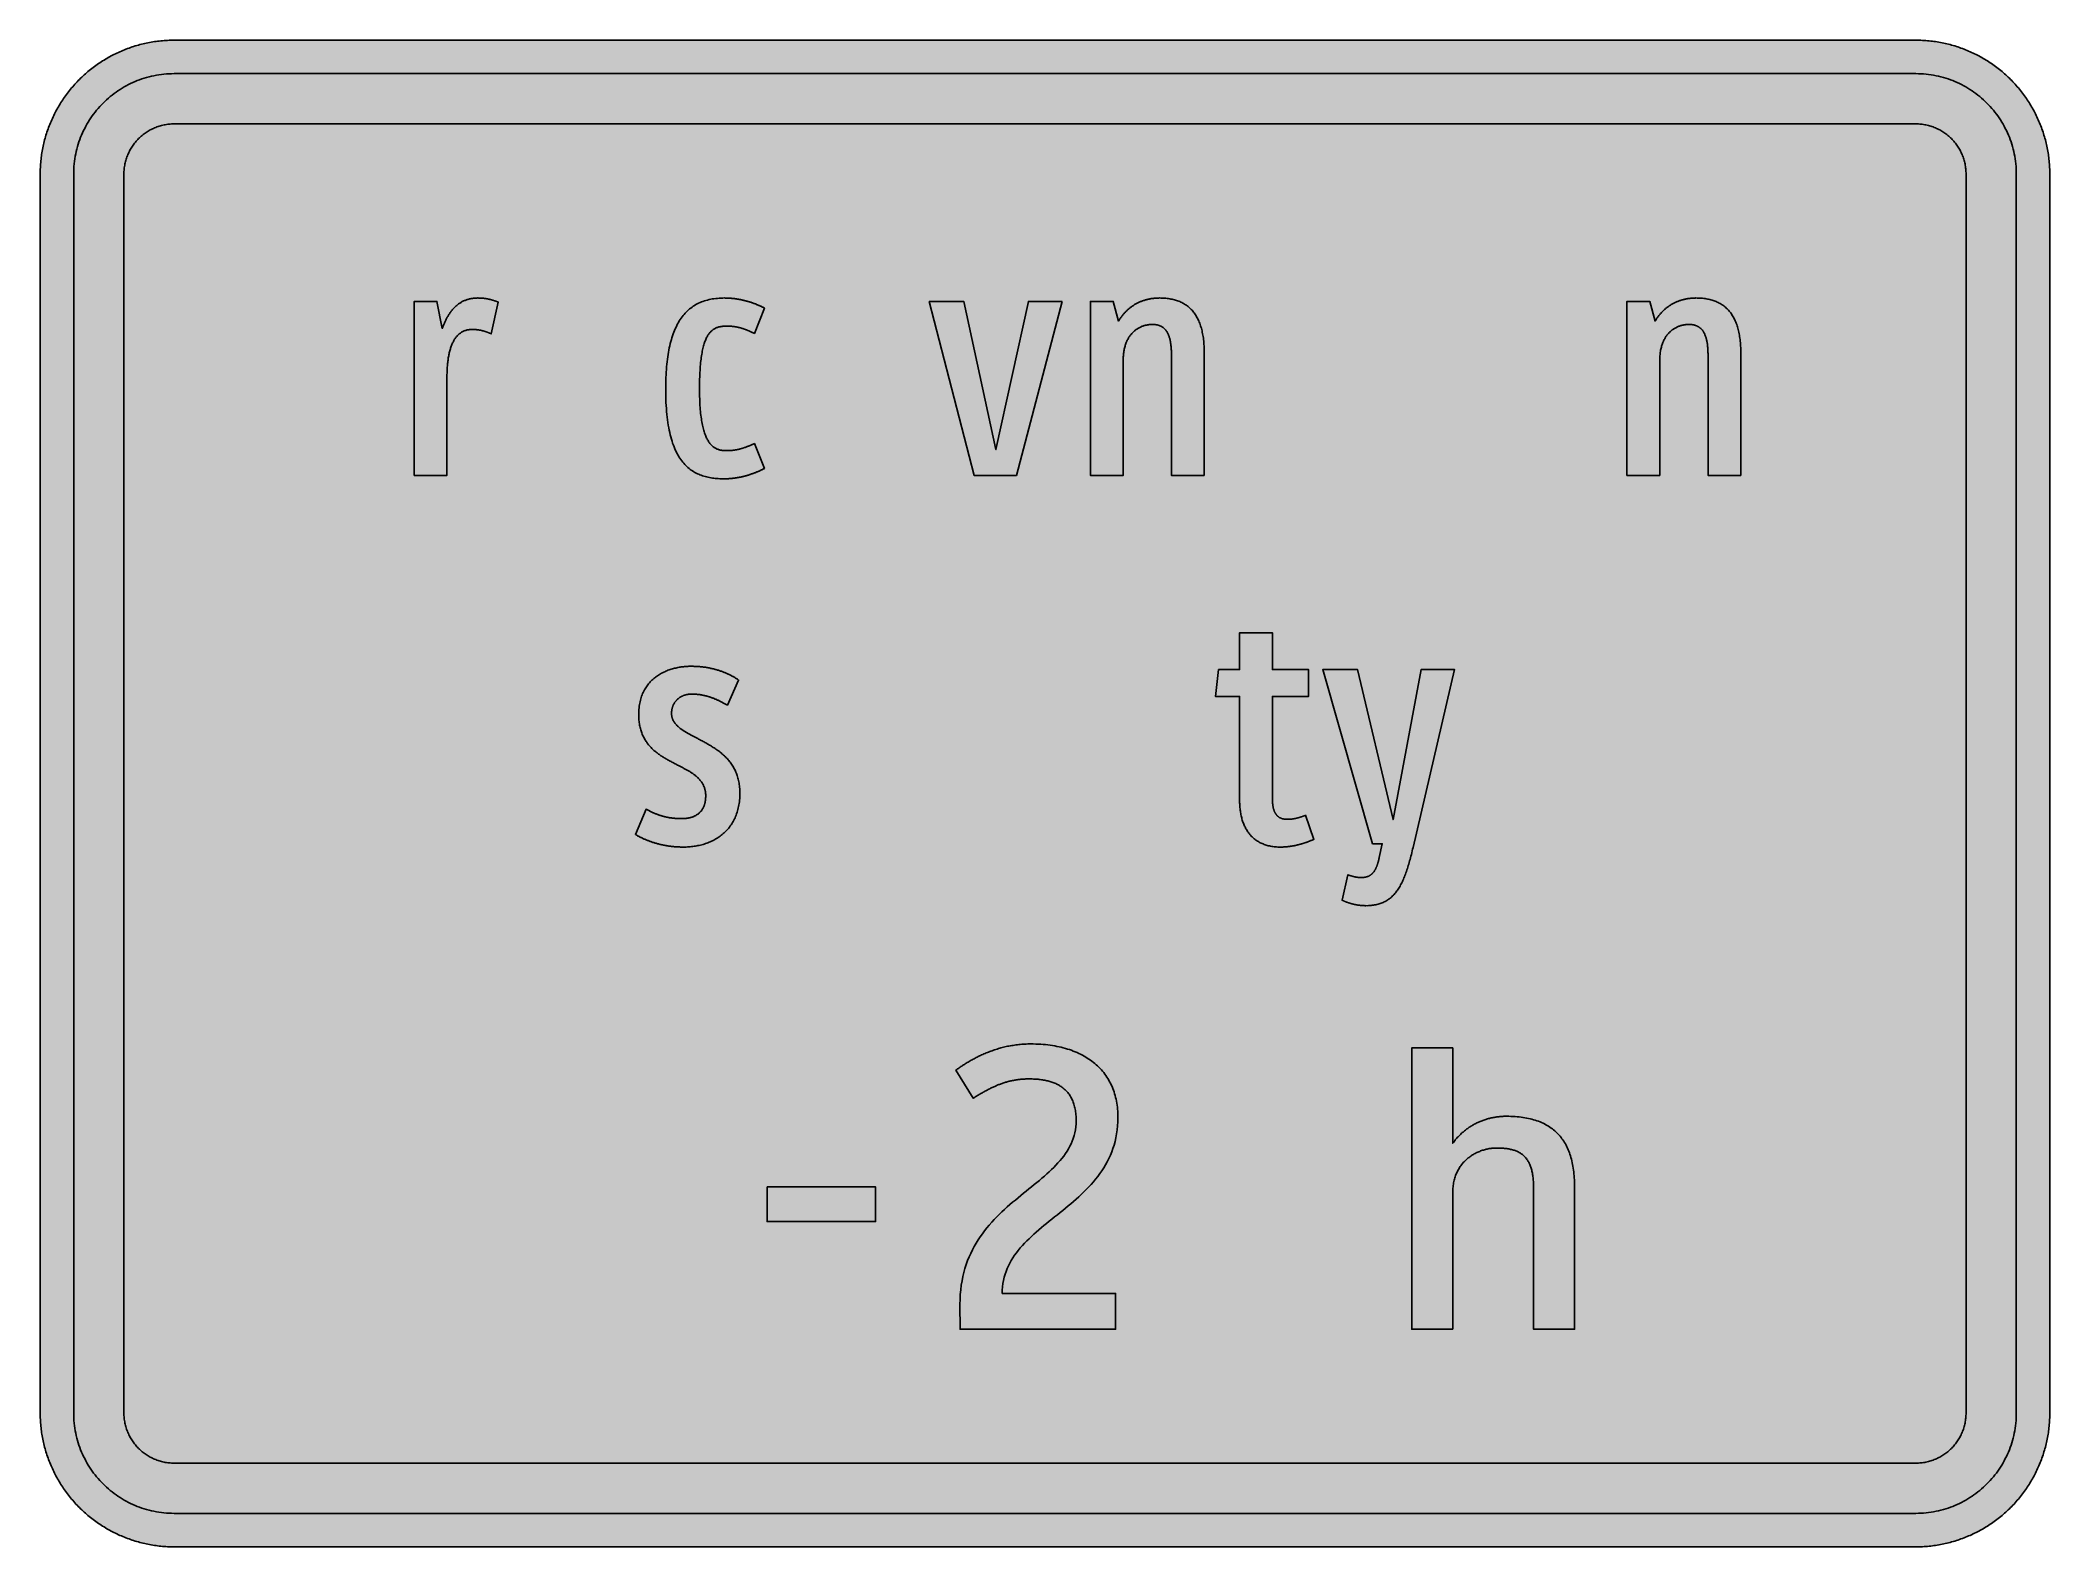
# Model space of a CAD drawing. Header units: millimetres. Extents: x 0 to 212, y 0 to 159.
import ezdxf

# ---------------------------------------------------------------- set-up
doc = ezdxf.new("R2010")
doc.units = ezdxf.units.MM

msp = doc.modelspace()

# ---------------------------------------------------------------- hatches: boundary and pattern name
for color, points in [(254, [(14.1633, 0.0536), (13.9878, 0.0533), (13.8125, 0.0559), (13.6373, 0.061), (13.462, 0.0686), (13.2893, 0.0787), (13.114, 0.0914), (12.9413, 0.1041), (12.7686, 0.1219), (12.5959, 0.1397), (12.4231, 0.16), (12.2504, 0.1829), (12.0777, 0.2057), (11.9075, 0.2337), (11.7373, 0.2616), (11.5672, 0.2921), (11.397, 0.3251), (11.2268, 0.3607), (11.0592, 0.3988), (10.8915, 0.4369), (10.7239, 0.4775), (10.5562, 0.5207), (10.3886, 0.5664), (10.2235, 0.6121), (10.0584, 0.6629), (9.8933, 0.7137), (9.7307, 0.7671), (9.5682, 0.8204), (9.4056, 0.8788), (9.2431, 0.9373), (9.083, 0.9982), (8.923, 1.0617), (8.763, 1.1252), (8.6055, 1.1938), (8.4455, 1.2624), (8.2906, 1.331), (8.1331, 1.4046), (7.9781, 1.4783), (7.8232, 1.5545), (7.6708, 1.6332), (7.5184, 1.7145), (7.366, 1.7958), (7.2161, 1.8796), (7.0663, 1.966), (6.919, 2.0523), (6.7716, 2.1438), (6.6243, 2.2352), (6.4795, 2.3266), (6.3348, 2.4232), (6.19, 2.5197), (6.0477, 2.6187), (5.908, 2.7178), (5.7683, 2.8194), (5.6286, 2.9235), (5.4915, 3.0302), (5.3543, 3.1369), (5.2197, 3.2461), (5.0851, 3.3579), (4.953, 3.4722), (4.8209, 3.5865), (4.6914, 3.7033), (4.5644, 3.8202), (4.4348, 3.9395), (4.3104, 4.0615), (4.1859, 4.1859), (4.0615, 4.3104), (3.9395, 4.4348), (3.8202, 4.5618), (3.7033, 4.6914), (3.5865, 4.8209), (3.4722, 4.953), (3.3579, 5.0851), (3.2487, 5.2197), (3.1369, 5.3543), (3.0302, 5.4915), (2.9235, 5.6286), (2.8194, 5.7683), (2.7178, 5.908), (2.6187, 6.0477), (2.5197, 6.19), (2.4232, 6.3348), (2.3266, 6.477), (2.2352, 6.6243), (2.1438, 6.7691), (2.0523, 6.919), (1.966, 7.0663), (1.8796, 7.2161), (1.7958, 7.366), (1.7145, 7.5184), (1.6332, 7.6708), (1.5545, 7.8232), (1.4783, 7.9781), (1.4046, 8.1331), (1.331, 8.2906), (1.2598, 8.4455), (1.1913, 8.603), (1.1252, 8.763), (1.0592, 8.923), (0.9982, 9.083), (0.9373, 9.2431), (0.8763, 9.4056), (0.8204, 9.5682), (0.7645, 9.7307), (0.7112, 9.8933), (0.6604, 10.0584), (0.6121, 10.2235), (0.5639, 10.3911), (0.5207, 10.5562), (0.4775, 10.7239), (0.4343, 10.8915), (0.3962, 11.0592), (0.3607, 11.2268), (0.3251, 11.397), (0.2921, 11.5672), (0.2616, 11.7373), (0.2311, 11.9075), (0.2057, 12.0802), (0.1803, 12.2504), (0.1575, 12.4231), (0.1372, 12.5959), (0.1194, 12.7686), (0.1041, 12.9413), (0.0889, 13.1166), (0.0787, 13.2893), (0.0686, 13.4645), (0.061, 13.6373), (0.0559, 13.8125), (0.0508, 13.9878), (0.0508, 14.163), (0.0522, 144.6925), (0.0508, 144.8664), (0.0559, 145.0416), (0.061, 145.2169), (0.0686, 145.3896), (0.0787, 145.5649), (0.0889, 145.7376), (0.1041, 145.9128), (0.1194, 146.0856), (0.1372, 146.2583), (0.1575, 146.431), (0.1803, 146.6037), (0.2057, 146.7739), (0.2311, 146.9466), (0.2616, 147.1168), (0.2921, 147.287), (0.3251, 147.4572), (0.3607, 147.6248), (0.3962, 147.795), (0.4343, 147.9626), (0.4775, 148.1303), (0.5207, 148.2979), (0.5639, 148.463), (0.6121, 148.6281), (0.6604, 148.7932), (0.7112, 148.9583), (0.7645, 149.1234), (0.8204, 149.286), (0.8763, 149.4485), (0.9373, 149.6111), (0.9982, 149.7711), (1.0592, 149.9311), (1.1252, 150.0911), (1.1913, 150.2486), (1.2598, 150.4061), (1.331, 150.5636), (1.4046, 150.7185), (1.4783, 150.876), (1.5545, 151.0284), (1.6332, 151.1833), (1.7145, 151.3357), (1.7958, 151.4856), (1.8796, 151.638), (1.966, 151.7879), (2.0523, 151.9352), (2.1438, 152.0825), (2.2352, 152.2298), (2.3266, 152.3746), (2.4232, 152.5194), (2.5197, 152.6616), (2.6187, 152.8039), (2.7178, 152.9461), (2.8194, 153.0858), (2.9235, 153.2255), (3.0302, 153.3627), (3.1369, 153.4973), (3.2487, 153.6344), (3.3579, 153.7665), (3.4722, 153.8986), (3.5865, 154.0307), (3.7033, 154.1602), (3.8202, 154.2898), (3.9395, 154.4168), (4.0615, 154.5438), (4.1859, 154.6682), (4.3104, 154.7901), (4.4348, 154.9121), (4.5644, 155.034), (4.6914, 155.1508), (4.8209, 155.2677), (4.953, 155.382), (5.0851, 155.4937), (5.2197, 155.6055), (5.3543, 155.7147), (5.4915, 155.8239), (5.6286, 155.9281), (5.7683, 156.0322), (5.908, 156.1338), (6.0477, 156.2354), (6.19, 156.3345), (6.3348, 156.431), (6.4795, 156.525), (6.6243, 156.6189), (6.7716, 156.7104), (6.919, 156.7993), (7.0663, 156.8882), (7.2161, 156.9745), (7.366, 157.0584), (7.5184, 157.1396), (7.6708, 157.2209), (7.8232, 157.2971), (7.9781, 157.3733), (8.1331, 157.4495), (8.2906, 157.5206), (8.4455, 157.5918), (8.6055, 157.6603), (8.763, 157.7289), (8.923, 157.7924), (9.083, 157.8559), (9.2431, 157.9169), (9.4056, 157.9753), (9.5682, 158.0337), (9.7307, 158.0871), (9.8933, 158.1404), (10.0584, 158.1912), (10.2235, 158.242), (10.3886, 158.2877), (10.5562, 158.3334), (10.7239, 158.3766), (10.8915, 158.4173), (11.0592, 158.4579), (11.2268, 158.4935), (11.397, 158.529), (11.5672, 158.562), (11.7373, 158.5925), (11.9075, 158.6205), (12.0777, 158.6484), (12.2504, 158.6713), (12.4231, 158.6941), (12.5959, 158.7144), (12.7686, 158.7322), (12.9413, 158.75), (13.114, 158.7627), (13.2893, 158.7754), (13.462, 158.7856), (13.6373, 158.7932), (13.8125, 158.7983), (13.9878, 158.8008), (14.163, 158.8033), (197.6078, 158.8036), (197.7822, 158.8008), (197.9574, 158.7983), (198.1327, 158.7932), (198.3054, 158.7856), (198.4807, 158.7754), (198.6534, 158.7627), (198.8287, 158.75), (199.0014, 158.7322), (199.1741, 158.7144), (199.3468, 158.6941), (199.5195, 158.6713), (199.6897, 158.6484), (199.8624, 158.6205), (200.0326, 158.5925), (200.2028, 158.562), (200.373, 158.529), (200.5432, 158.4935), (200.7108, 158.4579), (200.8784, 158.4173), (201.0461, 158.3766), (201.2137, 158.3334), (201.3788, 158.2877), (201.5465, 158.242), (201.7116, 158.1912), (201.8767, 158.1404), (202.0392, 158.0871), (202.2018, 158.0337), (202.3643, 157.9753), (202.5269, 157.9169), (202.6869, 157.8559), (202.8469, 157.7924), (203.007, 157.7289), (203.167, 157.6603), (203.3245, 157.5918), (203.4794, 157.5206), (203.6369, 157.4495), (203.7918, 157.3733), (203.9468, 157.2971), (204.0992, 157.2209), (204.2516, 157.1396), (204.404, 157.0584), (204.5538, 156.9745), (204.7037, 156.8882), (204.8535, 156.7993), (205.0009, 156.7104), (205.1456, 156.6189), (205.293, 156.525), (205.4352, 156.431), (205.58, 156.3345), (205.7222, 156.2354), (205.8619, 156.1338), (206.0016, 156.0322), (206.1413, 155.9281), (206.2785, 155.8239), (206.4156, 155.7147), (206.5503, 155.6055), (206.6849, 155.4937), (206.817, 155.382), (206.949, 155.2677), (207.0786, 155.1508), (207.2081, 155.034), (207.3351, 154.9121), (207.4596, 154.7901), (207.584, 154.6682), (207.7085, 154.5438), (207.8304, 154.4168), (207.9498, 154.2898), (208.0666, 154.1602), (208.1835, 154.0307), (208.2978, 153.8986), (208.4121, 153.7665), (208.5238, 153.6344), (208.6331, 153.4973), (208.7397, 153.3627), (208.8464, 153.2255), (208.9506, 153.0858), (209.0522, 152.9461), (209.1512, 152.8039), (209.2503, 152.6616), (209.3468, 152.5194), (209.4433, 152.3746), (209.5348, 152.2298), (209.6262, 152.0825), (209.7176, 151.9352), (209.804, 151.7879), (209.8904, 151.638), (209.9742, 151.4856), (210.0555, 151.3357), (210.1367, 151.1833), (210.2155, 151.0284), (210.2917, 150.876), (210.3653, 150.7185), (210.439, 150.5636), (210.5076, 150.4061), (210.5762, 150.2486), (210.6447, 150.0911), (210.7082, 149.9311), (210.7717, 149.7711), (210.8327, 149.6111), (210.8911, 149.4485), (210.9495, 149.286), (211.0029, 149.1234), (211.0562, 148.9583), (211.107, 148.7932), (211.1578, 148.6281), (211.2035, 148.463), (211.2493, 148.2979), (211.2924, 148.1303), (211.3331, 147.9626), (211.3712, 147.795), (211.4093, 147.6248), (211.4448, 147.4572), (211.4779, 147.287), (211.5083, 147.1168), (211.5363, 146.9466), (211.5642, 146.7739), (211.5871, 146.6037), (211.6099, 146.431), (211.6303, 146.2583), (211.648, 146.0856), (211.6658, 145.9128), (211.6785, 145.7376), (211.6912, 145.5649), (211.7014, 145.3896), (211.709, 145.2169), (211.7141, 145.0416), (211.7166, 144.8664), (211.7166, 144.6911), (211.7189, 14.1647), (211.7166, 13.9878), (211.7141, 13.8125), (211.709, 13.6373), (211.7014, 13.4645), (211.6912, 13.2893), (211.6785, 13.1166), (211.6658, 12.9413), (211.648, 12.7686), (211.6303, 12.5959), (211.6099, 12.4231), (211.5871, 12.2504), (211.5642, 12.0802), (211.5363, 11.9075), (211.5083, 11.7373), (211.4779, 11.5672), (211.4448, 11.397), (211.4093, 11.2268), (211.3712, 11.0592), (211.3331, 10.8915), (211.2924, 10.7239), (211.2493, 10.5562), (211.2035, 10.3911), (211.1578, 10.2235), (211.107, 10.0584), (211.0562, 9.8933), (211.0029, 9.7307), (210.9495, 9.5682), (210.8911, 9.4056), (210.8327, 9.2431), (210.7717, 9.083), (210.7082, 8.923), (210.6447, 8.763), (210.5762, 8.603), (210.5076, 8.4455), (210.439, 8.2906), (210.3653, 8.1331), (210.2917, 7.9781), (210.2155, 7.8232), (210.1367, 7.6708), (210.0555, 7.5184), (209.9742, 7.366), (209.8904, 7.2161), (209.804, 7.0663), (209.7176, 6.919), (209.6262, 6.7691), (209.5348, 6.6243), (209.4433, 6.477), (209.3468, 6.3348), (209.2503, 6.19), (209.1512, 6.0477), (209.0522, 5.908), (208.9506, 5.7683), (208.8464, 5.6286), (208.7397, 5.4915), (208.6331, 5.3543), (208.5238, 5.2197), (208.4121, 5.0851), (208.2978, 4.953), (208.1835, 4.8209), (208.0666, 4.6914), (207.9498, 4.5618), (207.8304, 4.4348), (207.7085, 4.3104), (207.584, 4.1859), (207.4596, 4.0615), (207.3351, 3.9395), (207.2081, 3.8202), (207.0786, 3.7033), (206.949, 3.5865), (206.817, 3.4722), (206.6849, 3.3579), (206.5503, 3.2461), (206.4156, 3.1369), (206.2785, 3.0302), (206.1413, 2.9235), (206.0016, 2.8194), (205.8619, 2.7178), (205.7222, 2.6187), (205.58, 2.5197), (205.4352, 2.4232), (205.293, 2.3266), (205.1456, 2.2352), (205.0009, 2.1438), (204.8535, 2.0523), (204.7037, 1.966), (204.5538, 1.8796), (204.404, 1.7958), (204.2516, 1.7145), (204.0992, 1.6332), (203.9468, 1.5545), (203.7918, 1.4783), (203.6369, 1.4046), (203.4794, 1.331), (203.3245, 1.2624), (203.167, 1.1938), (203.007, 1.1252), (202.8469, 1.0617), (202.6869, 0.9982), (202.5269, 0.9373), (202.3643, 0.8788), (202.2018, 0.8204), (202.0392, 0.7671), (201.8767, 0.7137), (201.7116, 0.6629), (201.5465, 0.6121), (201.3788, 0.5664), (201.2137, 0.5207), (201.0461, 0.4775), (200.8784, 0.4369), (200.7108, 0.3988), (200.5432, 0.3607), (200.373, 0.3251), (200.2028, 0.2921), (200.0326, 0.2616), (199.8624, 0.2337), (199.6897, 0.2057), (199.5195, 0.1829), (199.3468, 0.16), (199.1741, 0.1397), (199.0014, 0.1219), (198.8287, 0.1041), (198.6534, 0.0914), (198.4807, 0.0787), (198.3054, 0.0686), (198.1327, 0.061), (197.9574, 0.0559), (197.7822, 0.0533), (197.6069, 0.0533)]), (59, [(14.1633, 3.5814), (13.8887, 3.5839), (13.6169, 3.5941), (13.3477, 3.6119), (13.081, 3.6347), (12.8143, 3.6652), (12.5501, 3.7008), (12.2885, 3.7465), (12.0294, 3.7948), (11.7729, 3.8506), (11.5164, 3.9141), (11.2649, 3.9827), (11.016, 4.0564), (10.7671, 4.1351), (10.5232, 4.2215), (10.2819, 4.3129), (10.0432, 4.412), (9.8069, 4.5161), (9.5733, 4.6228), (9.3447, 4.7371), (9.1186, 4.8565), (8.8951, 4.9809), (8.6741, 5.113), (8.4582, 5.2476), (8.2448, 5.3873), (8.0366, 5.5321), (7.8308, 5.682), (7.6276, 5.8369), (7.4295, 5.9969), (7.2365, 6.1595), (7.046, 6.3297), (6.8605, 6.5024), (6.6777, 6.6802), (6.5024, 6.8605), (6.3271, 7.046), (6.1595, 7.2365), (5.9969, 7.432), (5.8369, 7.6302), (5.682, 7.8308), (5.5321, 8.0366), (5.3873, 8.2448), (5.2451, 8.4582), (5.1105, 8.6741), (4.9809, 8.8951), (4.8565, 9.1186), (4.7371, 9.3447), (4.6228, 9.5758), (4.5136, 9.8069), (4.4094, 10.0432), (4.3129, 10.2819), (4.2215, 10.5232), (4.1351, 10.7696), (4.0538, 11.016), (3.9802, 11.2649), (3.9116, 11.5189), (3.8506, 11.7729), (3.7948, 12.0294), (3.744, 12.2911), (3.7008, 12.5527), (3.6627, 12.8143), (3.6322, 13.081), (3.6093, 13.3502), (3.5916, 13.6195), (3.5814, 13.8913), (3.5789, 14.163), (3.58, 144.6925), (3.5814, 144.9654), (3.5916, 145.2347), (3.6093, 145.5064), (3.6322, 145.7731), (3.6627, 146.0398), (3.7008, 146.304), (3.744, 146.5656), (3.7948, 146.8247), (3.8506, 147.0812), (3.9116, 147.3352), (3.9802, 147.5892), (4.0538, 147.8382), (4.1351, 148.0845), (4.2215, 148.3309), (4.3129, 148.5722), (4.4094, 148.811), (4.5136, 149.0472), (4.6228, 149.2783), (4.7371, 149.5095), (4.8565, 149.7355), (4.9809, 149.9591), (5.1105, 150.1775), (5.2451, 150.3959), (5.3873, 150.6093), (5.5321, 150.8176), (5.682, 151.0233), (5.8369, 151.224), (5.9969, 151.4221), (6.1595, 151.6177), (6.3271, 151.8056), (6.5024, 151.9936), (6.6777, 152.1739), (6.8605, 152.3517), (7.046, 152.5245), (7.2365, 152.6946), (7.4295, 152.8572), (7.6276, 153.0172), (7.8308, 153.1722), (8.0366, 153.322), (8.2448, 153.4668), (8.4582, 153.6065), (8.6741, 153.7411), (8.8951, 153.8732), (9.1186, 153.9977), (9.3447, 154.117), (9.5733, 154.2313), (9.8069, 154.3406), (10.0432, 154.4422), (10.2819, 154.5412), (10.5232, 154.6327), (10.7671, 154.719), (11.016, 154.7978), (11.2649, 154.874), (11.5164, 154.9425), (11.7729, 155.0035), (12.0294, 155.0594), (12.2885, 155.1102), (12.5501, 155.1534), (12.8143, 155.1889), (13.081, 155.2194), (13.3477, 155.2448), (13.6169, 155.26), (13.8887, 155.2702), (14.163, 155.2753), (197.6078, 155.2758), (197.8787, 155.2702), (198.1505, 155.26), (198.4197, 155.2448), (198.689, 155.2194), (198.9557, 155.1889), (199.2173, 155.1534), (199.4789, 155.1102), (199.7405, 155.0594), (199.9971, 155.0035), (200.2511, 154.9425), (200.5051, 154.874), (200.754, 154.7978), (201.0004, 154.719), (201.2467, 154.6327), (201.488, 154.5412), (201.7268, 154.4422), (201.963, 154.3406), (202.1942, 154.2313), (202.4253, 154.117), (202.6514, 153.9977), (202.8749, 153.8732), (203.0959, 153.7411), (203.3118, 153.6065), (203.5251, 153.4668), (203.7334, 153.322), (203.9391, 153.1722), (204.1398, 153.0172), (204.3379, 152.8572), (204.5335, 152.6946), (204.724, 152.5245), (204.9094, 152.3517), (205.0898, 152.1739), (205.2676, 151.9936), (205.4403, 151.8056), (205.6105, 151.6177), (205.773, 151.4221), (205.933, 151.224), (206.088, 151.0233), (206.2378, 150.8176), (206.3826, 150.6093), (206.5223, 150.3959), (206.6569, 150.1775), (206.789, 149.9591), (206.9135, 149.7355), (207.0329, 149.5095), (207.1472, 149.2783), (207.2538, 149.0472), (207.358, 148.811), (207.457, 148.5722), (207.5485, 148.3309), (207.6348, 148.0845), (207.7136, 147.8382), (207.7872, 147.5892), (207.8558, 147.3352), (207.9193, 147.0812), (207.9752, 146.8247), (208.0235, 146.5656), (208.0692, 146.304), (208.1047, 146.0398), (208.1352, 145.7731), (208.1581, 145.5064), (208.1759, 145.2347), (208.186, 144.9654), (208.1911, 144.6911), (208.1911, 14.1647), (208.186, 13.8913), (208.1759, 13.6195), (208.1581, 13.3502), (208.1352, 13.081), (208.1047, 12.8143), (208.0692, 12.5527), (208.0235, 12.2911), (207.9752, 12.0294), (207.9193, 11.7729), (207.8558, 11.5189), (207.7872, 11.2649), (207.7136, 11.016), (207.6348, 10.7696), (207.5485, 10.5232), (207.457, 10.2819), (207.358, 10.0432), (207.2538, 9.8069), (207.1472, 9.5758), (207.0329, 9.3447), (206.9135, 9.1186), (206.789, 8.8951), (206.6569, 8.6741), (206.5223, 8.4582), (206.3826, 8.2448), (206.2378, 8.0366), (206.088, 7.8308), (205.933, 7.6302), (205.773, 7.432), (205.6105, 7.2365), (205.4403, 7.046), (205.2676, 6.8605), (205.0898, 6.6802), (204.9094, 6.5024), (204.724, 6.3297), (204.5335, 6.1595), (204.3379, 5.9969), (204.1398, 5.8369), (203.9391, 5.682), (203.7334, 5.5321), (203.5251, 5.3873), (203.3118, 5.2476), (203.0959, 5.113), (202.8749, 4.9809), (202.6514, 4.8565), (202.4253, 4.7371), (202.1942, 4.6228), (201.963, 4.5161), (201.7268, 4.412), (201.488, 4.3129), (201.2467, 4.2215), (201.0004, 4.1351), (200.754, 4.0564), (200.5051, 3.9827), (200.2511, 3.9141), (199.9971, 3.8506), (199.7405, 3.7948), (199.4789, 3.7465), (199.2173, 3.7008), (198.9557, 3.6652), (198.689, 3.6347), (198.4197, 3.6119), (198.1505, 3.5941), (197.8787, 3.5839), (197.6069, 3.5789)]), (254, [(14.1633, 8.8731), (14.0259, 8.8748), (13.8887, 8.8798), (13.7541, 8.8875), (13.622, 8.9002), (13.4874, 8.9154), (13.3553, 8.9332), (13.2258, 8.9535), (13.0962, 8.9789), (12.9667, 9.0068), (12.8397, 9.0373), (12.7127, 9.0729), (12.5882, 9.1084), (12.4663, 9.1491), (12.3419, 9.1923), (12.2225, 9.238), (12.1031, 9.2888), (11.9837, 9.3396), (11.8694, 9.3929), (11.7526, 9.4513), (11.6408, 9.5098), (11.5291, 9.5733), (11.4198, 9.6368), (11.3106, 9.7053), (11.2039, 9.7765), (11.0998, 9.8476), (10.9957, 9.9238), (10.8966, 10), (10.7975, 10.0787), (10.6985, 10.1625), (10.6045, 10.2464), (10.5105, 10.3327), (10.4216, 10.4216), (10.3327, 10.5131), (10.2464, 10.6045), (10.16, 10.701), (10.0787, 10.7975), (10, 10.8966), (9.9212, 10.9982), (9.8476, 11.0998), (9.7739, 11.2039), (9.7053, 11.3106), (9.6368, 11.4198), (9.5707, 11.5291), (9.5098, 11.6408), (9.4488, 11.7551), (9.3929, 11.8694), (9.337, 11.9863), (9.2862, 12.1031), (9.238, 12.2225), (9.1923, 12.3444), (9.1491, 12.4663), (9.1084, 12.5908), (9.0703, 12.7152), (9.0373, 12.8397), (9.0068, 12.9692), (8.9789, 13.0962), (8.9535, 13.2258), (8.9306, 13.3579), (8.9129, 13.4899), (8.8976, 13.622), (8.8849, 13.7566), (8.8773, 13.8913), (8.8722, 14.0259), (8.8697, 14.163), (8.8717, 144.6925), (8.8722, 144.8283), (8.8773, 144.9629), (8.8849, 145.0975), (8.8976, 145.2321), (8.9129, 145.3642), (8.9306, 145.4963), (8.9535, 145.6284), (8.9789, 145.7579), (9.0068, 145.8849), (9.0373, 146.0144), (9.0703, 146.1389), (9.1084, 146.2634), (9.1491, 146.3878), (9.1923, 146.5097), (9.238, 146.6317), (9.2862, 146.751), (9.337, 146.8679), (9.3929, 146.9847), (9.4488, 147.099), (9.5098, 147.2133), (9.5707, 147.3251), (9.6368, 147.4343), (9.7053, 147.5435), (9.7739, 147.6502), (9.8476, 147.7543), (9.9212, 147.8559), (10, 147.9575), (10.0787, 148.0566), (10.16, 148.1531), (10.2464, 148.2496), (10.3327, 148.3411), (10.4216, 148.4325), (10.5105, 148.5214), (10.6045, 148.6078), (10.6985, 148.6916), (10.7975, 148.7754), (10.8966, 148.8542), (10.9957, 148.9304), (11.0998, 149.0066), (11.2039, 149.0777), (11.3106, 149.1488), (11.4198, 149.2174), (11.5291, 149.2809), (11.6408, 149.3444), (11.7526, 149.4028), (11.8694, 149.4612), (11.9837, 149.5146), (12.1031, 149.5679), (12.2225, 149.6162), (12.3419, 149.6619), (12.4663, 149.7051), (12.5882, 149.7457), (12.7127, 149.7813), (12.8397, 149.8168), (12.9667, 149.8473), (13.0962, 149.8752), (13.2258, 149.9006), (13.3553, 149.921), (13.4874, 149.9413), (13.622, 149.9565), (13.7541, 149.9667), (13.8887, 149.9768), (14.0259, 149.9819), (14.163, 149.9819), (197.6078, 149.9842), (197.7441, 149.9819), (197.8787, 149.9768), (198.0133, 149.9667), (198.1479, 149.9565), (198.28, 149.9413), (198.4121, 149.921), (198.5442, 149.9006), (198.6737, 149.8752), (198.8007, 149.8473), (198.9303, 149.8168), (199.0547, 149.7813), (199.1792, 149.7457), (199.3036, 149.7051), (199.4256, 149.6619), (199.5475, 149.6162), (199.6669, 149.5679), (199.7837, 149.5146), (199.9005, 149.4612), (200.0148, 149.4028), (200.1291, 149.3444), (200.2409, 149.2809), (200.3501, 149.2174), (200.4593, 149.1488), (200.566, 149.0777), (200.6702, 149.0066), (200.7718, 148.9304), (200.8734, 148.8542), (200.9724, 148.7754), (201.0689, 148.6916), (201.1655, 148.6078), (201.2569, 148.5214), (201.3483, 148.4325), (201.4372, 148.3411), (201.5236, 148.2496), (201.6074, 148.1531), (201.6912, 148.0566), (201.77, 147.9575), (201.8462, 147.8559), (201.9224, 147.7543), (201.9935, 147.6502), (202.0646, 147.5435), (202.1332, 147.4343), (202.1967, 147.3251), (202.2602, 147.2133), (202.3186, 147.099), (202.377, 146.9847), (202.4304, 146.8679), (202.4812, 146.751), (202.532, 146.6317), (202.5777, 146.5097), (202.6209, 146.3878), (202.6615, 146.2634), (202.6971, 146.1389), (202.7326, 146.0144), (202.7631, 145.8849), (202.7911, 145.7579), (202.8165, 145.6284), (202.8368, 145.4963), (202.8546, 145.3642), (202.8698, 145.2321), (202.8825, 145.0975), (202.8901, 144.9629), (202.8952, 144.8283), (202.8977, 144.6911), (202.8994, 14.1647), (202.8952, 14.0259), (202.8901, 13.8913), (202.8825, 13.7566), (202.8698, 13.622), (202.8546, 13.4899), (202.8368, 13.3579), (202.8165, 13.2258), (202.7911, 13.0962), (202.7631, 12.9692), (202.7326, 12.8397), (202.6971, 12.7152), (202.6615, 12.5908), (202.6209, 12.4663), (202.5777, 12.3444), (202.532, 12.2225), (202.4812, 12.1031), (202.4304, 11.9863), (202.377, 11.8694), (202.3186, 11.7551), (202.2602, 11.6408), (202.1967, 11.5291), (202.1332, 11.4198), (202.0646, 11.3106), (201.9935, 11.2039), (201.9224, 11.0998), (201.8462, 10.9982), (201.77, 10.8966), (201.6912, 10.7975), (201.6074, 10.701), (201.5236, 10.6045), (201.4372, 10.5131), (201.3483, 10.4216), (201.2569, 10.3327), (201.1655, 10.2464), (201.0689, 10.1625), (200.9724, 10.0787), (200.8734, 10), (200.7718, 9.9238), (200.6702, 9.8476), (200.566, 9.7765), (200.4593, 9.7053), (200.3501, 9.6368), (200.2409, 9.5733), (200.1291, 9.5098), (200.0148, 9.4513), (199.9005, 9.3929), (199.7837, 9.3396), (199.6669, 9.2888), (199.5475, 9.238), (199.4256, 9.1923), (199.3036, 9.1491), (199.1792, 9.1084), (199.0547, 9.0729), (198.9303, 9.0373), (198.8007, 9.0068), (198.6737, 8.9789), (198.5442, 8.9535), (198.4121, 8.9332), (198.28, 8.9154), (198.1479, 8.9002), (198.0133, 8.8875), (197.8787, 8.8798), (197.7441, 8.8748), (197.6069, 8.8722)]), (59, [(45.5443, 128.3226), (45.5676, 128.3208), (45.593, 128.3208), (45.6184, 128.3208), (45.6438, 128.3208), (45.6692, 128.3208), (45.6946, 128.3183), (45.72, 128.3183), (45.7454, 128.3183), (45.7733, 128.3157), (45.7987, 128.3157), (45.8267, 128.3132), (45.8521, 128.3132), (45.88, 128.3106), (45.9054, 128.3081), (45.9334, 128.3056), (45.9613, 128.303), (45.9892, 128.303), (46.0172, 128.2979), (46.0451, 128.2954), (46.0731, 128.2929), (46.101, 128.2903), (46.1315, 128.2852), (46.1594, 128.2827), (46.1874, 128.2776), (46.2178, 128.2751), (46.2458, 128.27), (46.2763, 128.2649), (46.3067, 128.2598), (46.3372, 128.2548), (46.3677, 128.2497), (46.3982, 128.2446), (46.4287, 128.237), (46.4591, 128.2319), (46.4922, 128.2243), (46.5226, 128.2167), (46.5557, 128.2116), (46.5861, 128.204), (46.6192, 128.1938), (46.6522, 128.1862), (46.6852, 128.1786), (46.7182, 128.1684), (46.7512, 128.1608), (46.7843, 128.1506), (46.8173, 128.1405), (46.8528, 128.1303), (46.8859, 128.1201), (46.9214, 128.11), (46.957, 128.0973), (46.9925, 128.0871), (47.0256, 128.0744), (47.0637, 128.0617), (47.0992, 128.049), (47.1348, 128.0363), (47.1703, 128.0211), (47.2084, 128.0084), (47.2465, 127.9931), (47.2821, 127.9779), (47.3202, 127.9627), (47.3583, 127.9474), (47.3964, 127.9322), (47.4345, 127.9144), (47.4751, 127.8966), (47.5132, 127.8814), (47.5539, 127.8611), (48.2946, 131.215), (48.26, 131.224), (48.227, 131.2367), (48.194, 131.2469), (48.1635, 131.2596), (48.1305, 131.2697), (48.1, 131.2824), (48.067, 131.2926), (48.0365, 131.3028), (48.0035, 131.3129), (47.973, 131.3231), (47.9425, 131.3332), (47.912, 131.3434), (47.8815, 131.3536), (47.8485, 131.3637), (47.818, 131.3739), (47.7876, 131.384), (47.7571, 131.3942), (47.7266, 131.4018), (47.6961, 131.412), (47.6656, 131.4221), (47.6352, 131.4298), (47.6047, 131.4399), (47.5742, 131.4475), (47.5437, 131.4552), (47.5132, 131.4653), (47.4828, 131.4729), (47.4523, 131.4806), (47.4218, 131.4882), (47.3913, 131.4958), (47.3583, 131.5034), (47.3278, 131.511), (47.2973, 131.5187), (47.2643, 131.5237), (47.2338, 131.5314), (47.2008, 131.539), (47.1703, 131.5441), (47.1373, 131.5517), (47.1043, 131.5568), (47.0713, 131.5618), (47.0408, 131.5695), (47.0052, 131.5745), (46.9722, 131.5796), (46.9392, 131.5847), (46.9062, 131.5898), (46.8706, 131.5923), (46.8351, 131.5974), (46.802, 131.6025), (46.7665, 131.605), (46.7309, 131.6101), (46.6928, 131.6126), (46.6573, 131.6152), (46.6217, 131.6203), (46.5836, 131.6228), (46.5455, 131.6253), (46.5074, 131.6279), (46.4693, 131.6279), (46.4287, 131.6304), (46.3906, 131.633), (46.3499, 131.633), (46.3093, 131.6355), (46.2686, 131.6355), (46.228, 131.6355), (46.1848, 131.638), (46.1416, 131.638), (46.0477, 131.6355), (45.9562, 131.633), (45.8648, 131.6279), (45.7759, 131.6203), (45.687, 131.6126), (45.6006, 131.5999), (45.5143, 131.5872), (45.4304, 131.572), (45.3466, 131.5568), (45.2653, 131.5364), (45.1841, 131.5161), (45.1053, 131.4958), (45.0266, 131.4704), (44.9504, 131.445), (44.8742, 131.4171), (44.798, 131.3891), (44.7269, 131.3586), (44.6532, 131.3256), (44.5821, 131.2901), (44.511, 131.2545), (44.4424, 131.2189), (44.3763, 131.1783), (44.3078, 131.1377), (44.2443, 131.097), (44.1782, 131.0513), (44.1147, 131.0081), (44.0538, 130.9599), (43.9903, 130.9141), (43.9318, 130.8633), (43.8709, 130.8125), (43.815, 130.7617), (43.7566, 130.7084), (43.7007, 130.6525), (43.6448, 130.5966), (43.5915, 130.5382), (43.5381, 130.4798), (43.4848, 130.4214), (43.434, 130.3604), (43.3832, 130.2969), (43.3349, 130.2334), (43.2867, 130.1699), (43.2384, 130.1039), (43.1927, 130.0378), (43.147, 129.9693), (43.1013, 129.9007), (43.0581, 129.8321), (43.0149, 129.761), (42.9717, 129.6873), (42.9311, 129.6162), (42.8904, 129.5425), (42.8498, 129.4663), (42.8117, 129.3927), (42.7736, 129.3165), (42.7355, 129.2377), (42.6999, 129.1615), (42.6618, 129.0828), (42.6288, 129.0015), (42.5933, 128.9228), (42.5602, 128.8415), (42.5272, 128.7602), (42.4942, 128.6789), (42.4637, 128.5951), (42.4332, 128.5113), (42.4028, 128.4275), (41.8401, 131.2855), (39.4409, 131.2855), (39.4409, 112.9425), (42.8985, 112.9425), (42.8985, 123.3135), (42.8981, 123.4465), (42.8981, 123.5812), (42.9031, 123.7132), (42.9057, 123.8453), (42.9108, 123.9749), (42.9158, 124.1044), (42.9235, 124.2314), (42.9311, 124.3584), (42.9412, 124.4829), (42.9514, 124.6073), (42.9616, 124.7292), (42.9743, 124.8486), (42.9895, 124.968), (43.0047, 125.0848), (43.02, 125.2017), (43.0378, 125.316), (43.0555, 125.4277), (43.0759, 125.5395), (43.0987, 125.6487), (43.119, 125.7554), (43.1444, 125.8621), (43.1698, 125.9662), (43.1952, 126.0678), (43.2232, 126.1694), (43.2511, 126.2659), (43.2816, 126.3625), (43.3146, 126.459), (43.3476, 126.5504), (43.3807, 126.6419), (43.4162, 126.7308), (43.4543, 126.8171), (43.4924, 126.9009), (43.5331, 126.9848), (43.5737, 127.0635), (43.6169, 127.1422), (43.6601, 127.2184), (43.7058, 127.2921), (43.754, 127.3632), (43.8023, 127.4318), (43.8531, 127.4978), (43.9039, 127.5639), (43.9572, 127.6248), (44.0131, 127.6858), (44.069, 127.7417), (44.1274, 127.7976), (44.1884, 127.8484), (44.2493, 127.8992), (44.3103, 127.9449), (44.3763, 127.9906), (44.4424, 128.0312), (44.5084, 128.0693), (44.5795, 128.1074), (44.6481, 128.1405), (44.7218, 128.1709), (44.7954, 128.1989), (44.8716, 128.2243), (44.9504, 128.2471), (45.0291, 128.2675), (45.1104, 128.2827), (45.1942, 128.2979), (45.278, 128.3081), (45.3644, 128.3157), (45.4533, 128.3208), (45.5422, 128.3208)]), (59, [(72.3194, 115.5524), (72.2528, 115.5522), (72.1893, 115.5522), (72.1233, 115.5548), (72.0598, 115.5598), (71.9963, 115.5649), (71.9303, 115.5725), (71.8668, 115.5802), (71.8033, 115.5903), (71.7372, 115.603), (71.6737, 115.6183), (71.6102, 115.6335), (71.5467, 115.6513), (71.4832, 115.6716), (71.4223, 115.6945), (71.3588, 115.7199), (71.2978, 115.7478), (71.2368, 115.7757), (71.1759, 115.8088), (71.1149, 115.8443), (71.054, 115.885), (70.9955, 115.9256), (70.9371, 115.9713), (70.8787, 116.0196), (70.8203, 116.0704), (70.7644, 116.1237), (70.7085, 116.1821), (70.6526, 116.2456), (70.5993, 116.3117), (70.546, 116.3803), (70.4926, 116.4539), (70.4418, 116.5327), (70.391, 116.6139), (70.3428, 116.7003), (70.2945, 116.7892), (70.2462, 116.8857), (70.2005, 116.9848), (70.1548, 117.0889), (70.1116, 117.1981), (70.0684, 117.3099), (70.0253, 117.4293), (69.9872, 117.5537), (69.9465, 117.6833), (69.911, 117.8179), (69.8729, 117.9576), (69.8398, 118.1024), (69.8068, 118.2522), (69.7738, 118.4097), (69.7433, 118.5723), (69.7154, 118.7399), (69.6874, 118.9152), (69.662, 119.0955), (69.6392, 119.2809), (69.6163, 119.474), (69.596, 119.6721), (69.5782, 119.8778), (69.5604, 120.0912), (69.5452, 120.3096), (69.5325, 120.5357), (69.5223, 120.7694), (69.5122, 121.0081), (69.5046, 121.2571), (69.4995, 121.5111), (69.4969, 121.7727), (69.4969, 122.0419), (69.4969, 122.3112), (69.4995, 122.5753), (69.5046, 122.8319), (69.5096, 123.0808), (69.5173, 123.3221), (69.5249, 123.5583), (69.5376, 123.7869), (69.5503, 124.0079), (69.563, 124.2238), (69.5782, 124.4321), (69.596, 124.6327), (69.6138, 124.8283), (69.6341, 125.0188), (69.657, 125.2017), (69.6798, 125.3769), (69.7052, 125.5497), (69.7306, 125.7148), (69.7586, 125.8722), (69.7865, 126.0272), (69.817, 126.1745), (69.85, 126.3167), (69.883, 126.4539), (69.9186, 126.586), (69.9541, 126.713), (69.9922, 126.8349), (70.0303, 126.9517), (70.071, 127.0635), (70.1116, 127.1727), (70.1548, 127.2743), (70.198, 127.3708), (70.2437, 127.4648), (70.2894, 127.5537), (70.3377, 127.6375), (70.3859, 127.7188), (70.4367, 127.795), (70.4875, 127.8687), (70.5409, 127.9373), (70.5942, 128.0008), (70.6501, 128.0617), (70.706, 128.1201), (70.7619, 128.1735), (70.8203, 128.2243), (70.8812, 128.2725), (70.9397, 128.3157), (71.0032, 128.3564), (71.0641, 128.3945), (71.1276, 128.43), (71.1937, 128.4605), (71.2597, 128.491), (71.3257, 128.5164), (71.3918, 128.5418), (71.4604, 128.5646), (71.5315, 128.5824), (71.6026, 128.6002), (71.6737, 128.6154), (71.7448, 128.6281), (71.8185, 128.6408), (71.8922, 128.651), (71.9684, 128.6586), (72.042, 128.6637), (72.1208, 128.6688), (72.197, 128.6713), (72.2757, 128.6739), (72.3544, 128.6739), (72.3976, 128.6739), (72.4383, 128.6739), (72.4814, 128.6739), (72.5246, 128.6713), (72.5653, 128.6713), (72.6059, 128.6713), (72.6491, 128.6688), (72.6897, 128.6662), (72.7304, 128.6637), (72.771, 128.6637), (72.8116, 128.6586), (72.8523, 128.6561), (72.8929, 128.6535), (72.9336, 128.651), (72.9742, 128.6459), (73.0148, 128.6434), (73.0555, 128.6383), (73.0961, 128.6332), (73.1368, 128.6281), (73.1749, 128.6231), (73.2155, 128.6154), (73.2561, 128.6104), (73.2968, 128.6027), (73.34, 128.5951), (73.3806, 128.5875), (73.4212, 128.5799), (73.4619, 128.5723), (73.5025, 128.5646), (73.5457, 128.5545), (73.5863, 128.5443), (73.6295, 128.5342), (73.6727, 128.524), (73.7133, 128.5138), (73.7565, 128.5011), (73.7997, 128.491), (73.8454, 128.4783), (73.8886, 128.4656), (73.9318, 128.4503), (73.9775, 128.4376), (74.0232, 128.4224), (74.0689, 128.4072), (74.1147, 128.3919), (74.1604, 128.3767), (74.2086, 128.3589), (74.2569, 128.3437), (74.3052, 128.3259), (74.3534, 128.3056), (74.4017, 128.2878), (74.4525, 128.2675), (74.5007, 128.2471), (74.5541, 128.2268), (74.6049, 128.2065), (74.6582, 128.1836), (74.709, 128.1608), (74.7624, 128.1379), (74.8182, 128.1151), (74.8741, 128.0897), (74.93, 128.0643), (74.9859, 128.0389), (75.0418, 128.0109), (75.1002, 127.9855), (75.1611, 127.9576), (75.2196, 127.9271), (75.2805, 127.8992), (76.3404, 130.5814), (76.2889, 130.6068), (76.2356, 130.6322), (76.1822, 130.6576), (76.1289, 130.6855), (76.0755, 130.7109), (76.0222, 130.7363), (75.9663, 130.7617), (75.9104, 130.7871), (75.8571, 130.8125), (75.7987, 130.8379), (75.7428, 130.8633), (75.6844, 130.8862), (75.6285, 130.9116), (75.5701, 130.9345), (75.5091, 130.9599), (75.4507, 130.9827), (75.3897, 131.0056), (75.3313, 131.0284), (75.2704, 131.0513), (75.2094, 131.0742), (75.1459, 131.097), (75.0849, 131.1199), (75.0214, 131.1402), (74.9579, 131.1631), (74.8944, 131.1834), (74.8309, 131.2037), (74.7674, 131.224), (74.7014, 131.2443), (74.6379, 131.2647), (74.5719, 131.2824), (74.5058, 131.3002), (74.4398, 131.3205), (74.3737, 131.3383), (74.3052, 131.3561), (74.2391, 131.3713), (74.1705, 131.3891), (74.102, 131.4044), (74.0334, 131.4221), (73.9648, 131.4374), (73.8962, 131.4501), (73.8251, 131.4653), (73.7565, 131.4806), (73.6854, 131.4933), (73.6143, 131.506), (73.5432, 131.5187), (73.472, 131.5288), (73.4009, 131.5415), (73.3298, 131.5517), (73.2561, 131.5618), (73.185, 131.5695), (73.1114, 131.5796), (73.0377, 131.5872), (72.964, 131.5949), (72.8904, 131.6025), (72.8167, 131.6101), (72.7431, 131.6152), (72.6694, 131.6203), (72.5932, 131.6253), (72.5195, 131.6279), (72.4433, 131.6304), (72.3697, 131.633), (72.2935, 131.6355), (72.2173, 131.6355), (72.1411, 131.638), (71.9455, 131.6355), (71.755, 131.6279), (71.567, 131.6177), (71.3791, 131.6025), (71.1987, 131.5847), (71.0184, 131.5618), (70.8431, 131.5339), (70.6704, 131.5009), (70.5002, 131.4653), (70.3326, 131.4247), (70.17, 131.379), (70.01, 131.3282), (69.8525, 131.2748), (69.7001, 131.2164), (69.5477, 131.1529), (69.4004, 131.0843), (69.2556, 131.0132), (69.1159, 130.937), (68.9762, 130.8557), (68.8416, 130.7694), (68.7095, 130.6779), (68.58, 130.5839), (68.4555, 130.4823), (68.3336, 130.3782), (68.2142, 130.269), (68.0974, 130.1547), (67.9831, 130.0353), (67.8739, 129.9108), (67.7647, 129.7813), (67.6631, 129.6492), (67.5615, 129.5095), (67.4624, 129.3673), (67.3684, 129.2174), (67.277, 129.065), (67.1881, 128.905), (67.1017, 128.7424), (67.0204, 128.5748), (66.9392, 128.4021), (66.863, 128.2217), (66.7893, 128.0389), (66.7207, 127.8509), (66.6521, 127.6553), (66.5886, 127.4572), (66.5277, 127.254), (66.4693, 127.0432), (66.4134, 126.8298), (66.3626, 126.6088), (66.3118, 126.3828), (66.2661, 126.1542), (66.2229, 125.918), (66.1822, 125.6767), (66.1467, 125.4303), (66.1111, 125.1763), (66.0806, 124.9197), (66.0527, 124.6581), (66.0273, 124.3889), (66.0044, 124.1146), (65.9841, 123.8352), (65.9689, 123.5507), (65.9562, 123.2586), (65.946, 122.9639), (65.9384, 122.6617), (65.9333, 122.3543), (65.9333, 122.0419), (65.9333, 121.6762), (65.9409, 121.318), (65.9511, 120.9726), (65.9638, 120.6322), (65.9816, 120.3046), (66.0019, 119.982), (66.0273, 119.6696), (66.0552, 119.3673), (66.0883, 119.0727), (66.1238, 118.7856), (66.1619, 118.5062), (66.2051, 118.2345), (66.2508, 117.9728), (66.3016, 117.7163), (66.355, 117.4699), (66.4108, 117.2312), (66.4693, 117), (66.5328, 116.774), (66.5988, 116.5581), (66.6674, 116.3472), (66.741, 116.144), (66.8147, 115.9485), (66.8934, 115.7605), (66.9747, 115.5776), (67.0585, 115.4024), (67.1449, 115.2347), (67.2338, 115.0722), (67.3278, 114.9147), (67.4218, 114.7648), (67.5208, 114.6226), (67.6199, 114.4829), (67.724, 114.3508), (67.8282, 114.2263), (67.9374, 114.1044), (68.0466, 113.9901), (68.1584, 113.8809), (68.2752, 113.7768), (68.392, 113.6777), (68.5114, 113.5837), (68.6333, 113.4948), (68.7578, 113.4135), (68.8848, 113.3323), (69.0118, 113.2586), (69.1439, 113.19), (69.276, 113.124), (69.408, 113.063), (69.5452, 113.0071), (69.6824, 112.9538), (69.8221, 112.9055), (69.9643, 112.8624), (70.1091, 112.8217), (70.2539, 112.7836), (70.3986, 112.7506), (70.5485, 112.7201), (70.6984, 112.6947), (70.8482, 112.6693), (71.0006, 112.6515), (71.1556, 112.6338), (71.3105, 112.6185), (71.468, 112.6084), (71.6255, 112.5982), (71.7829, 112.5931), (71.9455, 112.5906), (72.1055, 112.588), (72.1817, 112.588), (72.2579, 112.5906), (72.3341, 112.5906), (72.4078, 112.5931), (72.484, 112.5982), (72.5576, 112.6007), (72.6313, 112.6058), (72.705, 112.6109), (72.7812, 112.616), (72.8523, 112.6236), (72.9259, 112.6312), (72.9996, 112.6388), (73.0733, 112.6465), (73.1444, 112.6541), (73.218, 112.6642), (73.2892, 112.6744), (73.3603, 112.6846), (73.4314, 112.6973), (73.5025, 112.71), (73.5736, 112.7201), (73.6422, 112.7328), (73.7133, 112.7481), (73.7819, 112.7608), (73.853, 112.776), (73.9216, 112.7912), (73.9902, 112.8065), (74.0588, 112.8217), (74.1274, 112.8395), (74.1934, 112.8573), (74.262, 112.8725), (74.328, 112.8928), (74.3941, 112.9106), (74.4626, 112.9284), (74.5287, 112.9487), (74.5922, 112.9665), (74.6582, 112.9868), (74.7243, 113.0071), (74.7878, 113.03), (74.8538, 113.0503), (74.9173, 113.0732), (74.9808, 113.0935), (75.0443, 113.1164), (75.1053, 113.1392), (75.1688, 113.1621), (75.2323, 113.1849), (75.2932, 113.2103), (75.3542, 113.2332), (75.4151, 113.2586), (75.4761, 113.2815), (75.5371, 113.3069), (75.5955, 113.3323), (75.6564, 113.3577), (75.7149, 113.3831), (75.7733, 113.4085), (75.8317, 113.4364), (75.8901, 113.4618), (75.9485, 113.4897), (76.0044, 113.5151), (76.0603, 113.5431), (76.1187, 113.571), (76.1746, 113.5964), (76.2305, 113.6244), (76.2838, 113.6523), (76.3397, 113.6802), (75.2821, 116.2939), (75.2196, 116.266), (75.1611, 116.2406), (75.1002, 116.2152), (75.0443, 116.1923), (74.9859, 116.1669), (74.93, 116.144), (74.8741, 116.1212), (74.8182, 116.0983), (74.7649, 116.0755), (74.7116, 116.0551), (74.6582, 116.0348), (74.6074, 116.0145), (74.5566, 115.9942), (74.5058, 115.9764), (74.455, 115.9561), (74.4068, 115.9383), (74.3585, 115.9205), (74.3102, 115.9027), (74.262, 115.8875), (74.2137, 115.8697), (74.168, 115.8545), (74.1223, 115.8392), (74.0766, 115.824), (74.0308, 115.8088), (73.9851, 115.7961), (73.9419, 115.7834), (73.8962, 115.7681), (73.853, 115.7554), (73.8099, 115.7453), (73.7667, 115.7326), (73.7235, 115.7199), (73.6803, 115.7097), (73.6371, 115.6995), (73.5965, 115.6894), (73.5533, 115.6792), (73.5127, 115.6691), (73.4695, 115.6614), (73.4289, 115.6538), (73.3882, 115.6437), (73.345, 115.636), (73.3044, 115.6284), (73.2638, 115.6233), (73.2206, 115.6157), (73.1799, 115.6081), (73.1393, 115.603), (73.0987, 115.5979), (73.0555, 115.5929), (73.0148, 115.5878), (72.9717, 115.5827), (72.931, 115.5776), (72.8878, 115.5751), (72.8472, 115.57), (72.804, 115.5675), (72.7608, 115.5649), (72.7177, 115.5624), (72.6745, 115.5598), (72.6313, 115.5573), (72.5881, 115.5548), (72.5449, 115.5548), (72.4992, 115.5522), (72.456, 115.5522), (72.4103, 115.5522), (72.3646, 115.5522), (72.3189, 115.5522)]), (59, [(107.7034, 131.2855), (104.1396, 131.2855), (100.7181, 115.6585), (97.3307, 131.2855), (93.6985, 131.2855), (98.425, 112.9425), (102.8707, 112.9425)]), (59, [(122.6605, 112.9425), (122.6605, 125.8531), (122.6591, 126.0399), (122.6541, 126.2228), (122.649, 126.4031), (122.6388, 126.5809), (122.6287, 126.7536), (122.616, 126.9238), (122.6007, 127.0914), (122.5829, 127.2565), (122.5626, 127.4166), (122.5398, 127.574), (122.5144, 127.729), (122.4864, 127.8788), (122.4559, 128.0287), (122.4229, 128.1735), (122.3899, 128.3132), (122.3518, 128.4529), (122.3137, 128.5875), (122.2705, 128.7196), (122.2273, 128.8491), (122.1816, 128.9761), (122.1334, 129.098), (122.0826, 129.22), (122.0292, 129.3368), (121.9733, 129.4511), (121.9149, 129.5603), (121.854, 129.6695), (121.793, 129.7737), (121.727, 129.8753), (121.6609, 129.9743), (121.5923, 130.0709), (121.5212, 130.1623), (121.4476, 130.2537), (121.3714, 130.3401), (121.2926, 130.4239), (121.2113, 130.5052), (121.1301, 130.5839), (121.0437, 130.6576), (120.9573, 130.7313), (120.8684, 130.7998), (120.777, 130.8684), (120.683, 130.9319), (120.5865, 130.9929), (120.49, 131.0513), (120.3884, 131.1046), (120.2868, 131.158), (120.1826, 131.2088), (120.076, 131.2545), (119.9667, 131.2977), (119.855, 131.3409), (119.7407, 131.379), (119.6264, 131.4145), (119.5095, 131.4475), (119.3876, 131.478), (119.2657, 131.506), (119.1438, 131.5314), (119.0168, 131.5542), (118.8898, 131.572), (118.7577, 131.5898), (118.6256, 131.605), (118.491, 131.6152), (118.3538, 131.6253), (118.2167, 131.633), (118.0744, 131.6355), (117.9322, 131.638), (117.8535, 131.6355), (117.7747, 131.6355), (117.696, 131.633), (117.6172, 131.6279), (117.5385, 131.6228), (117.4598, 131.6177), (117.381, 131.6101), (117.3023, 131.6025), (117.2261, 131.5923), (117.1473, 131.5822), (117.0711, 131.5695), (116.9949, 131.5568), (116.9187, 131.5441), (116.84, 131.5288), (116.7663, 131.5136), (116.6901, 131.4958), (116.6139, 131.4755), (116.5403, 131.4577), (116.4641, 131.4348), (116.3904, 131.4145), (116.3168, 131.3917), (116.2431, 131.3663), (116.1694, 131.3409), (116.0958, 131.3129), (116.0247, 131.285), (115.951, 131.257), (115.8799, 131.2266), (115.8088, 131.1935), (115.7376, 131.1605), (115.6691, 131.1275), (115.5979, 131.0919), (115.5294, 131.0564), (115.4608, 131.0183), (115.3922, 130.9776), (115.3236, 130.937), (115.2576, 130.8964), (115.1915, 130.8532), (115.123, 130.81), (115.0595, 130.7643), (114.9934, 130.7186), (114.9299, 130.6703), (114.8664, 130.6195), (114.8029, 130.5712), (114.7394, 130.5179), (114.6759, 130.4646), (114.615, 130.4112), (114.554, 130.3553), (114.4956, 130.2969), (114.4346, 130.2385), (114.3762, 130.1801), (114.3178, 130.1191), (114.2619, 130.0556), (114.2035, 129.9921), (114.1476, 129.9286), (114.0917, 129.8626), (114.0384, 129.794), (113.985, 129.7254), (113.9317, 129.6543), (113.8784, 129.5832), (113.8276, 129.5095), (113.7768, 129.4359), (113.726, 129.3597), (113.6777, 129.2809), (113.6294, 129.2022), (113.0653, 131.2855), (110.666, 131.2855), (110.666, 112.9425), (114.1236, 112.9425), (114.1236, 125.0414), (114.1247, 125.1737), (114.1273, 125.3033), (114.1324, 125.4303), (114.1425, 125.5547), (114.1527, 125.6767), (114.1654, 125.7935), (114.1806, 125.9103), (114.1984, 126.0246), (114.2162, 126.1364), (114.239, 126.2431), (114.2619, 126.3498), (114.2873, 126.4539), (114.3152, 126.553), (114.3432, 126.652), (114.3762, 126.7485), (114.4092, 126.8425), (114.4422, 126.9314), (114.4803, 127.0203), (114.5184, 127.1067), (114.5565, 127.1905), (114.5972, 127.2718), (114.6404, 127.3505), (114.6861, 127.4267), (114.7318, 127.5029), (114.7775, 127.574), (114.8258, 127.6426), (114.8766, 127.7112), (114.9274, 127.7772), (114.9782, 127.8407), (115.0315, 127.9017), (115.0849, 127.9601), (115.1407, 128.016), (115.1966, 128.0719), (115.255, 128.1252), (115.3135, 128.176), (115.3719, 128.2243), (115.4328, 128.27), (115.4913, 128.3157), (115.5548, 128.3589), (115.6157, 128.3995), (115.6792, 128.4376), (115.7427, 128.4732), (115.8062, 128.5088), (115.8697, 128.5418), (115.9358, 128.5748), (115.9993, 128.6027), (116.0653, 128.6307), (116.1313, 128.6561), (116.1974, 128.6815), (116.2634, 128.7043), (116.3295, 128.7247), (116.398, 128.745), (116.4641, 128.7602), (116.5301, 128.778), (116.5987, 128.7907), (116.6647, 128.8034), (116.7308, 128.8161), (116.7968, 128.8237), (116.8629, 128.8313), (116.9289, 128.839), (116.9949, 128.844), (117.061, 128.8466), (117.127, 128.8491), (117.1905, 128.8517), (117.2464, 128.8491), (117.3023, 128.8491), (117.3582, 128.8466), (117.4115, 128.8415), (117.4648, 128.8364), (117.5182, 128.8313), (117.5715, 128.8237), (117.6223, 128.8161), (117.6731, 128.8059), (117.7239, 128.7958), (117.7722, 128.7831), (117.823, 128.7678), (117.8712, 128.7551), (117.9195, 128.7374), (117.9652, 128.7196), (118.0109, 128.7018), (118.0567, 128.6815), (118.1024, 128.6586), (118.1456, 128.6358), (118.1887, 128.6104), (118.2319, 128.585), (118.2726, 128.557), (118.3157, 128.5291), (118.3538, 128.4961), (118.3945, 128.4656), (118.4326, 128.43), (118.4707, 128.3945), (118.5062, 128.3564), (118.5443, 128.3183), (118.5799, 128.2776), (118.6129, 128.2344), (118.6459, 128.1887), (118.679, 128.143), (118.712, 128.0947), (118.7425, 128.0439), (118.7704, 127.9931), (118.8009, 127.9373), (118.8288, 127.8839), (118.8568, 127.8255), (118.8822, 127.7645), (118.9076, 127.7036), (118.9304, 127.6401), (118.9558, 127.574), (118.9761, 127.5055), (118.999, 127.4369), (119.0193, 127.3632), (119.0371, 127.2896), (119.0574, 127.2134), (119.0727, 127.1346), (119.0904, 127.0533), (119.1057, 126.9721), (119.1184, 126.8857), (119.1311, 126.7968), (119.1438, 126.7079), (119.1539, 126.6165), (119.1641, 126.5199), (119.1743, 126.4234), (119.1819, 126.3244), (119.187, 126.2228), (119.192, 126.1186), (119.1971, 126.0119), (119.1997, 125.9027), (119.2022, 125.791), (119.2022, 125.6767), (119.2029, 112.9425)]), (59, [(179.1751, 112.9425), (179.1751, 125.8531), (179.1716, 126.0399), (179.1691, 126.2228), (179.164, 126.4031), (179.1538, 126.5809), (179.1437, 126.7536), (179.131, 126.9238), (179.1157, 127.0914), (179.0954, 127.2565), (179.0751, 127.4166), (179.0522, 127.574), (179.0294, 127.729), (179.0014, 127.8788), (178.9709, 128.0287), (178.9379, 128.1735), (178.9049, 128.3132), (178.8668, 128.4529), (178.8287, 128.5875), (178.7855, 128.7196), (178.7423, 128.8491), (178.6966, 128.9761), (178.6484, 129.098), (178.595, 129.22), (178.5442, 129.3368), (178.4883, 129.4511), (178.4299, 129.5603), (178.369, 129.6695), (178.308, 129.7737), (178.242, 129.8753), (178.1759, 129.9743), (178.1073, 130.0709), (178.0362, 130.1623), (177.9626, 130.2537), (177.8864, 130.3401), (177.8076, 130.4239), (177.7263, 130.5052), (177.6451, 130.5839), (177.5587, 130.6576), (177.4723, 130.7313), (177.3834, 130.7998), (177.292, 130.8684), (177.198, 130.9319), (177.1015, 130.9929), (177.0024, 131.0513), (176.9034, 131.1046), (176.8018, 131.158), (176.6951, 131.2088), (176.5884, 131.2545), (176.4817, 131.2977), (176.37, 131.3409), (176.2557, 131.379), (176.1414, 131.4145), (176.022, 131.4475), (175.9026, 131.478), (175.7807, 131.506), (175.6588, 131.5314), (175.5318, 131.5542), (175.4022, 131.572), (175.2727, 131.5898), (175.1406, 131.605), (175.006, 131.6152), (174.8688, 131.6253), (174.7317, 131.633), (174.5894, 131.6355), (174.4472, 131.638), (174.3685, 131.6355), (174.2897, 131.6355), (174.211, 131.633), (174.1322, 131.6279), (174.0535, 131.6228), (173.9748, 131.6177), (173.896, 131.6101), (173.8173, 131.6025), (173.7411, 131.5923), (173.6623, 131.5822), (173.5861, 131.5695), (173.5099, 131.5568), (173.4312, 131.5441), (173.355, 131.5288), (173.2788, 131.5136), (173.2051, 131.4958), (173.1289, 131.4755), (173.0527, 131.4577), (172.9791, 131.4348), (172.9054, 131.4145), (172.8318, 131.3917), (172.7581, 131.3663), (172.6844, 131.3409), (172.6108, 131.3129), (172.5397, 131.285), (172.466, 131.257), (172.3949, 131.2266), (172.3238, 131.1935), (172.2526, 131.1605), (172.1841, 131.1275), (172.1129, 131.0919), (172.0444, 131.0564), (171.9758, 131.0183), (171.9072, 130.9776), (171.8386, 130.937), (171.7726, 130.8964), (171.704, 130.8532), (171.638, 130.81), (171.5745, 130.7643), (171.5084, 130.7186), (171.4449, 130.6703), (171.3789, 130.6195), (171.3154, 130.5712), (171.2544, 130.5179), (171.1909, 130.4646), (171.13, 130.4112), (171.069, 130.3553), (171.0106, 130.2969), (170.9496, 130.2385), (170.8912, 130.1801), (170.8328, 130.1191), (170.7744, 130.0556), (170.7185, 129.9921), (170.6626, 129.9286), (170.6067, 129.8626), (170.5534, 129.794), (170.5, 129.7254), (170.4467, 129.6543), (170.3934, 129.5832), (170.3426, 129.5095), (170.2918, 129.4359), (170.241, 129.3597), (170.1927, 129.2809), (170.1444, 129.2022), (169.5799, 131.2855), (167.1807, 131.2855), (167.1807, 112.9425), (170.6383, 112.9425), (170.6383, 125.0414), (170.6372, 125.1737), (170.6423, 125.3033), (170.6474, 125.4303), (170.6575, 125.5547), (170.6677, 125.6767), (170.6804, 125.7935), (170.6956, 125.9103), (170.7134, 126.0246), (170.7312, 126.1364), (170.754, 126.2431), (170.7769, 126.3498), (170.8023, 126.4539), (170.8302, 126.553), (170.8582, 126.652), (170.8912, 126.7485), (170.9242, 126.8425), (170.9572, 126.9314), (170.9953, 127.0203), (171.0309, 127.1067), (171.0715, 127.1905), (171.1122, 127.2718), (171.1554, 127.3505), (171.2011, 127.4267), (171.2443, 127.5029), (171.2925, 127.574), (171.3408, 127.6426), (171.389, 127.7112), (171.4398, 127.7772), (171.4932, 127.8407), (171.5465, 127.9017), (171.5999, 127.9601), (171.6557, 128.016), (171.7116, 128.0719), (171.77, 128.1252), (171.8285, 128.176), (171.8869, 128.2243), (171.9453, 128.27), (172.0063, 128.3157), (172.0672, 128.3589), (172.1307, 128.3995), (172.1942, 128.4376), (172.2577, 128.4732), (172.3212, 128.5088), (172.3847, 128.5418), (172.4508, 128.5748), (172.5143, 128.6027), (172.5803, 128.6307), (172.6463, 128.6561), (172.7124, 128.6815), (172.7784, 128.7043), (172.8445, 128.7247), (172.913, 128.745), (172.9791, 128.7602), (173.0451, 128.778), (173.1112, 128.7907), (173.1797, 128.8034), (173.2458, 128.8161), (173.3118, 128.8237), (173.3779, 128.8313), (173.4439, 128.839), (173.5099, 128.844), (173.576, 128.8466), (173.642, 128.8491), (173.7055, 128.8517), (173.7614, 128.8491), (173.8173, 128.8491), (173.8732, 128.8466), (173.9265, 128.8415), (173.9798, 128.8364), (174.0332, 128.8313), (174.084, 128.8237), (174.1373, 128.8161), (174.1881, 128.8059), (174.2389, 128.7958), (174.2872, 128.7831), (174.338, 128.7678), (174.3862, 128.7551), (174.4345, 128.7374), (174.4802, 128.7196), (174.5259, 128.7018), (174.5717, 128.6815), (174.6174, 128.6586), (174.6606, 128.6358), (174.7037, 128.6104), (174.7469, 128.585), (174.7876, 128.557), (174.8307, 128.5291), (174.8688, 128.4961), (174.9095, 128.4656), (174.9476, 128.43), (174.9857, 128.3945), (175.0238, 128.3564), (175.0593, 128.3183), (175.0949, 128.2776), (175.1279, 128.2344), (175.1609, 128.1887), (175.194, 128.143), (175.227, 128.0947), (175.2575, 128.0439), (175.2879, 127.9931), (175.3159, 127.9373), (175.3438, 127.8839), (175.3718, 127.8255), (175.3972, 127.7645), (175.4226, 127.7036), (175.448, 127.6401), (175.4708, 127.574), (175.4937, 127.5055), (175.514, 127.4369), (175.5343, 127.3632), (175.5546, 127.2896), (175.5724, 127.2134), (175.5902, 127.1346), (175.6054, 127.0533), (175.6207, 126.9721), (175.6359, 126.8857), (175.6486, 126.7968), (175.6613, 126.7079), (175.6715, 126.6165), (175.6816, 126.5199), (175.6893, 126.4234), (175.6969, 126.3244), (175.7045, 126.2228), (175.7096, 126.1186), (175.7121, 126.0119), (175.7147, 125.9027), (175.7172, 125.791), (175.7172, 125.6767), (175.7193, 112.9425)]), (59, [(126.3826, 78.7231), (126.3828, 78.5876), (126.3853, 78.4555), (126.3904, 78.326), (126.398, 78.1964), (126.4056, 78.0669), (126.4158, 77.9399), (126.4285, 77.8129), (126.4437, 77.6884), (126.459, 77.5665), (126.4793, 77.4446), (126.4996, 77.3227), (126.5225, 77.2058), (126.5453, 77.0865), (126.5733, 76.9722), (126.6012, 76.8579), (126.6317, 76.7436), (126.6647, 76.6343), (126.7003, 76.5226), (126.7358, 76.4159), (126.7765, 76.3092), (126.8171, 76.2051), (126.8603, 76.1035), (126.906, 76.0019), (126.9517, 75.9028), (127.0025, 75.8063), (127.0533, 75.7098), (127.1067, 75.6183), (127.1626, 75.5269), (127.221, 75.4355), (127.2819, 75.3491), (127.3429, 75.2627), (127.4089, 75.1815), (127.475, 75.1002), (127.5436, 75.0214), (127.6147, 74.9427), (127.6883, 74.869), (127.7645, 74.7954), (127.8433, 74.7268), (127.922, 74.6582), (128.0058, 74.5922), (128.0897, 74.5287), (128.176, 74.4677), (128.2675, 74.4093), (128.3589, 74.3534), (128.4529, 74.3001), (128.5469, 74.2467), (128.6459, 74.1985), (128.7475, 74.1528), (128.8517, 74.1096), (128.9558, 74.0689), (129.065, 74.0283), (129.1742, 73.9927), (129.286, 73.9597), (129.4028, 73.9292), (129.5197, 73.9038), (129.6391, 73.8784), (129.761, 73.8556), (129.8854, 73.8378), (130.0124, 73.82), (130.142, 73.8073), (130.2741, 73.7972), (130.4087, 73.7895), (130.5458, 73.7845), (130.6855, 73.7819), (130.7414, 73.7819), (130.7973, 73.7845), (130.8532, 73.7845), (130.9091, 73.787), (130.9649, 73.7895), (131.0208, 73.7921), (131.0767, 73.7946), (131.1326, 73.7972), (131.1885, 73.8022), (131.2443, 73.8048), (131.3002, 73.8099), (131.3561, 73.8149), (131.412, 73.82), (131.4679, 73.8276), (131.5237, 73.8327), (131.5796, 73.8403), (131.6355, 73.848), (131.6888, 73.8556), (131.7447, 73.8632), (131.8006, 73.8708), (131.8565, 73.881), (131.9124, 73.8886), (131.9657, 73.8988), (132.0216, 73.9089), (132.0775, 73.9191), (132.1308, 73.9292), (132.1867, 73.9419), (132.2426, 73.9521), (132.2984, 73.9648), (132.3518, 73.9775), (132.4077, 73.9902), (132.4635, 74.0029), (132.5169, 74.0156), (132.5728, 74.0308), (132.6261, 74.0435), (132.682, 74.0588), (132.7379, 74.074), (132.7912, 74.0893), (132.8471, 74.1045), (132.9004, 74.1197), (132.9563, 74.135), (133.0096, 74.1528), (133.0655, 74.1705), (133.1214, 74.1858), (133.1747, 74.2036), (133.2306, 74.2213), (133.284, 74.2391), (133.3398, 74.2594), (133.3932, 74.2772), (133.4491, 74.295), (133.5024, 74.3153), (133.5583, 74.3356), (133.6116, 74.356), (133.6675, 74.3763), (133.7208, 74.3966), (133.7767, 74.4169), (133.8301, 74.4372), (133.8859, 74.4601), (133.9393, 74.4804), (133.9952, 74.5033), (134.0485, 74.5236), (134.1044, 74.5465), (134.1577, 74.5693), (134.2136, 74.5922), (133.332, 77.1356), (133.2941, 77.1195), (133.256, 77.1042), (133.2179, 77.0915), (133.1824, 77.0763), (133.1443, 77.0636), (133.1087, 77.0509), (133.0731, 77.0382), (133.0401, 77.0255), (133.0046, 77.0128), (132.969, 77.0001), (132.936, 76.9874), (132.9004, 76.9772), (132.8674, 76.9645), (132.8344, 76.9544), (132.8014, 76.9442), (132.7683, 76.9341), (132.7379, 76.9239), (132.7048, 76.9137), (132.6744, 76.9036), (132.6413, 76.8934), (132.6109, 76.8858), (132.5804, 76.8756), (132.5499, 76.868), (132.5169, 76.8604), (132.4889, 76.8528), (132.4585, 76.8452), (132.428, 76.8375), (132.3975, 76.8299), (132.3696, 76.8223), (132.3391, 76.8147), (132.3111, 76.8096), (132.2807, 76.802), (132.2527, 76.7969), (132.2222, 76.7893), (132.1943, 76.7842), (132.1664, 76.7791), (132.1384, 76.774), (132.1105, 76.769), (132.0825, 76.7639), (132.0546, 76.7588), (132.0267, 76.7563), (131.9987, 76.7512), (131.9708, 76.7486), (131.9428, 76.7436), (131.9149, 76.741), (131.887, 76.7359), (131.859, 76.7334), (131.8311, 76.7309), (131.8057, 76.7283), (131.7777, 76.7258), (131.7498, 76.7232), (131.7219, 76.7207), (131.6939, 76.7207), (131.6685, 76.7182), (131.6406, 76.7156), (131.6126, 76.7156), (131.5847, 76.7131), (131.5568, 76.7131), (131.5288, 76.7105), (131.5009, 76.7105), (131.4755, 76.7105), (131.4475, 76.7105), (131.4196, 76.7105), (131.3917, 76.7105), (131.3383, 76.7105), (131.2875, 76.7131), (131.2367, 76.7156), (131.1859, 76.7182), (131.1377, 76.7232), (131.0919, 76.7309), (131.0462, 76.7385), (131.0005, 76.7461), (130.9548, 76.7563), (130.9116, 76.7664), (130.8684, 76.7766), (130.8278, 76.7893), (130.7871, 76.8045), (130.749, 76.8198), (130.7084, 76.835), (130.6728, 76.8528), (130.6347, 76.8706), (130.5992, 76.8909), (130.5636, 76.9112), (130.5306, 76.9315), (130.4976, 76.9544), (130.4646, 76.9772), (130.4341, 77.0026), (130.4036, 77.028), (130.3731, 77.056), (130.3452, 77.0814), (130.3172, 77.1119), (130.2918, 77.1398), (130.2639, 77.1728), (130.2385, 77.2033), (130.2156, 77.2363), (130.1902, 77.2693), (130.1699, 77.3049), (130.1471, 77.3405), (130.1267, 77.3786), (130.1064, 77.4167), (130.0861, 77.4548), (130.0683, 77.4954), (130.0505, 77.536), (130.0328, 77.5767), (130.015, 77.6199), (129.9997, 77.663), (129.9845, 77.7088), (129.9718, 77.7545), (129.9591, 77.8002), (129.9464, 77.8485), (129.9337, 77.8967), (129.9235, 77.945), (129.9134, 77.9958), (129.9032, 78.0466), (129.8931, 78.0999), (129.8854, 78.1533), (129.8778, 78.2066), (129.8702, 78.2625), (129.8651, 78.3184), (129.86, 78.3742), (129.855, 78.4327), (129.8499, 78.4911), (129.8473, 78.552), (129.8448, 78.6105), (129.8423, 78.674), (129.8397, 78.7349), (129.8397, 78.7984), (129.8397, 78.8619), (129.8402, 89.6592), (133.6506, 89.6592), (133.6506, 92.48), (129.8402, 92.48), (129.8402, 96.3605), (126.3826, 96.3605), (126.3826, 92.48), (124.1598, 92.48), (123.843, 89.6592), (126.3826, 89.6592)]), (59, [(67.8215, 73.7842), (67.9602, 73.7845), (68.0974, 73.787), (68.2371, 73.7946), (68.3743, 73.8022), (68.514, 73.8124), (68.6511, 73.8276), (68.7883, 73.8429), (68.9254, 73.8632), (69.0626, 73.8835), (69.1972, 73.9064), (69.3318, 73.9343), (69.4665, 73.9623), (69.6011, 73.9927), (69.7332, 74.0283), (69.8652, 74.0664), (69.9973, 74.1045), (70.1269, 74.1477), (70.2539, 74.1909), (70.3809, 74.2391), (70.5079, 74.2899), (70.6323, 74.3433), (70.7568, 74.3991), (70.8762, 74.4576), (70.9981, 74.5185), (71.1149, 74.5846), (71.2318, 74.6506), (71.3486, 74.7217), (71.4604, 74.7928), (71.5721, 74.869), (71.6813, 74.9478), (71.7906, 75.0291), (71.8947, 75.1154), (71.9988, 75.2018), (72.0979, 75.2932), (72.197, 75.3847), (72.2935, 75.4812), (72.3875, 75.5802), (72.4789, 75.6844), (72.5678, 75.7885), (72.6542, 75.8977), (72.7354, 76.0095), (72.8167, 76.1238), (72.8955, 76.2406), (72.9691, 76.3626), (73.0402, 76.487), (73.1088, 76.614), (73.1749, 76.7436), (73.2384, 76.8782), (73.2968, 77.0153), (73.3527, 77.155), (73.406, 77.2973), (73.4543, 77.4446), (73.5, 77.5945), (73.5406, 77.7469), (73.5787, 77.9043), (73.6143, 78.0644), (73.6448, 78.2269), (73.6727, 78.392), (73.6956, 78.5622), (73.7133, 78.7349), (73.7286, 78.9127), (73.7387, 79.0905), (73.7464, 79.2759), (73.7464, 79.4614), (73.7464, 79.6214), (73.7413, 79.7789), (73.7311, 79.9338), (73.7184, 80.0837), (73.7032, 80.231), (73.6854, 80.3783), (73.6625, 80.518), (73.6397, 80.6577), (73.6117, 80.7949), (73.5787, 80.9269), (73.5457, 81.059), (73.5101, 81.186), (73.4695, 81.3105), (73.4289, 81.4324), (73.3831, 81.5518), (73.3349, 81.6712), (73.2866, 81.7855), (73.2333, 81.8972), (73.1774, 82.0064), (73.1215, 82.1131), (73.0606, 82.2198), (72.9996, 82.3214), (72.9361, 82.423), (72.8701, 82.5221), (72.804, 82.6186), (72.7329, 82.7126), (72.6618, 82.804), (72.5881, 82.8954), (72.5145, 82.9818), (72.4357, 83.0682), (72.357, 83.1545), (72.2782, 83.2358), (72.197, 83.3171), (72.1131, 83.3958), (72.0293, 83.4746), (71.9455, 83.5508), (71.8591, 83.6244), (71.7702, 83.6981), (71.6813, 83.7692), (71.5924, 83.8403), (71.501, 83.9089), (71.4096, 83.9749), (71.3156, 84.041), (71.2241, 84.107), (71.1302, 84.1705), (71.0362, 84.2315), (70.9397, 84.2924), (70.8431, 84.3534), (70.7492, 84.4118), (70.6526, 84.4702), (70.5561, 84.5287), (70.4596, 84.5845), (70.3605, 84.6404), (70.264, 84.6963), (70.1675, 84.7496), (70.071, 84.803), (69.9719, 84.8563), (69.8754, 84.9071), (69.7789, 84.9605), (69.6824, 85.0113), (69.5858, 85.0621), (69.4919, 85.1129), (69.3953, 85.1637), (69.3014, 85.2119), (69.2328, 85.2475), (69.1642, 85.2805), (69.0956, 85.3161), (69.027, 85.3516), (68.9585, 85.3846), (68.8924, 85.4202), (68.8238, 85.4558), (68.7578, 85.4888), (68.6918, 85.5243), (68.6257, 85.5599), (68.5622, 85.5929), (68.4987, 85.6285), (68.4327, 85.664), (68.3717, 85.6996), (68.3082, 85.7352), (68.2473, 85.7707), (68.1863, 85.8063), (68.1253, 85.8418), (68.0669, 85.8774), (68.006, 85.913), (67.9501, 85.9485), (67.8917, 85.9866), (67.8358, 86.0222), (67.7799, 86.0603), (67.724, 86.0958), (67.6707, 86.1339), (67.6199, 86.172), (67.5665, 86.2101), (67.5157, 86.2482), (67.4675, 86.2863), (67.4167, 86.3244), (67.371, 86.3625), (67.3227, 86.4032), (67.277, 86.4438), (67.2338, 86.4819), (67.1906, 86.5226), (67.1474, 86.5657), (67.1068, 86.6064), (67.0687, 86.647), (67.0306, 86.6902), (66.9925, 86.7334), (66.9569, 86.774), (66.9214, 86.8197), (66.8884, 86.8629), (66.8579, 86.9061), (66.8274, 86.9518), (66.7995, 86.9975), (66.7715, 87.0433), (66.7461, 87.089), (66.7207, 87.1372), (66.6979, 87.183), (66.6775, 87.2312), (66.6572, 87.282), (66.6394, 87.3303), (66.6217, 87.3811), (66.6064, 87.4293), (66.5937, 87.4827), (66.581, 87.5335), (66.5734, 87.5868), (66.5632, 87.6402), (66.5582, 87.6935), (66.5531, 87.7468), (66.5505, 87.8027), (66.5505, 87.8586), (66.5505, 87.9145), (66.5531, 87.9729), (66.5556, 88.0288), (66.5607, 88.0847), (66.5658, 88.1405), (66.5734, 88.1939), (66.581, 88.2472), (66.5912, 88.3006), (66.6013, 88.3539), (66.614, 88.4047), (66.6267, 88.4555), (66.642, 88.5063), (66.6572, 88.5546), (66.675, 88.6028), (66.6928, 88.6511), (66.7106, 88.6993), (66.7309, 88.7451), (66.7537, 88.7908), (66.7766, 88.8365), (66.7995, 88.8797), (66.8223, 88.9229), (66.8503, 88.966), (66.8757, 89.0067), (66.9036, 89.0473), (66.9315, 89.088), (66.962, 89.1286), (66.9925, 89.1667), (67.023, 89.2023), (67.056, 89.2404), (67.089, 89.2759), (67.122, 89.3115), (67.1576, 89.3445), (67.1932, 89.3775), (67.2313, 89.4105), (67.2694, 89.441), (67.3075, 89.4715), (67.3481, 89.4994), (67.3862, 89.5299), (67.4268, 89.5553), (67.47, 89.5833), (67.5132, 89.6087), (67.5564, 89.6315), (67.5996, 89.6569), (67.6453, 89.6798), (67.6885, 89.7001), (67.7367, 89.7204), (67.7824, 89.7407), (67.8307, 89.7585), (67.879, 89.7763), (67.9272, 89.7915), (67.9755, 89.8068), (68.0263, 89.822), (68.0771, 89.8347), (68.1279, 89.8474), (68.1787, 89.8576), (68.232, 89.8677), (68.2828, 89.8754), (68.3362, 89.883), (68.3895, 89.8906), (68.4454, 89.8957), (68.4987, 89.8982), (68.5546, 89.9033), (68.6105, 89.9033), (68.6664, 89.9033), (68.7197, 89.9033), (68.7756, 89.9033), (68.8289, 89.9033), (68.8848, 89.9008), (68.9381, 89.8982), (68.994, 89.8957), (69.0474, 89.8931), (69.1032, 89.8881), (69.1566, 89.8855), (69.2099, 89.8804), (69.2658, 89.8754), (69.3191, 89.8703), (69.375, 89.8627), (69.4284, 89.8576), (69.4842, 89.85), (69.5401, 89.8423), (69.5935, 89.8322), (69.6493, 89.8246), (69.7052, 89.8144), (69.7586, 89.8042), (69.8144, 89.7941), (69.8703, 89.7839), (69.9262, 89.7712), (69.9821, 89.7585), (70.038, 89.7458), (70.0938, 89.7331), (70.1497, 89.7179), (70.2056, 89.7052), (70.264, 89.6899), (70.3199, 89.6722), (70.3783, 89.6569), (70.4342, 89.6391), (70.4926, 89.6214), (70.551, 89.6036), (70.6095, 89.5833), (70.6679, 89.5655), (70.7263, 89.5452), (70.7847, 89.5248), (70.8431, 89.502), (70.9041, 89.4791), (70.9625, 89.4563), (71.0235, 89.4334), (71.0819, 89.4105), (71.1429, 89.3851), (71.2038, 89.3597), (71.2673, 89.3343), (71.3283, 89.3064), (71.3892, 89.2785), (71.4527, 89.2505), (71.5162, 89.2226), (71.5797, 89.1921), (71.6432, 89.1616), (71.7067, 89.1311), (71.7728, 89.0981), (71.8363, 89.0651), (71.9023, 89.0321), (71.9684, 88.9991), (72.0344, 88.9635), (72.1004, 88.9279), (72.169, 88.8924), (72.2351, 88.8543), (72.3036, 88.8187), (72.3722, 88.7781), (72.4433, 88.74), (73.6064, 91.3871), (73.566, 91.4146), (73.5228, 91.4425), (73.4797, 91.4705), (73.4365, 91.501), (73.3908, 91.5314), (73.345, 91.5594), (73.2993, 91.5899), (73.2485, 91.6203), (73.2003, 91.6508), (73.1495, 91.6813), (73.0961, 91.7118), (73.0428, 91.7423), (72.9894, 91.7727), (72.9336, 91.8032), (72.8751, 91.8337), (72.8167, 91.8642), (72.7583, 91.8947), (72.6973, 91.9251), (72.6364, 91.9556), (72.5729, 91.9861), (72.5094, 92.0166), (72.4433, 92.0471), (72.3773, 92.0775), (72.3087, 92.1055), (72.2401, 92.136), (72.169, 92.1664), (72.0979, 92.1944), (72.0268, 92.2223), (71.9506, 92.2503), (71.8769, 92.2782), (71.8007, 92.3061), (71.722, 92.3341), (71.6432, 92.3595), (71.5645, 92.3874), (71.4832, 92.4128), (71.3994, 92.4382), (71.3181, 92.4611), (71.2318, 92.4865), (71.1454, 92.5093), (71.059, 92.5322), (70.9701, 92.5551), (70.8812, 92.5754), (70.7898, 92.5957), (70.6984, 92.616), (70.6044, 92.6363), (70.5104, 92.6541), (70.4139, 92.6719), (70.3174, 92.6897), (70.2183, 92.7049), (70.1192, 92.7227), (70.0176, 92.7354), (69.916, 92.7506), (69.8119, 92.7608), (69.7078, 92.7735), (69.6036, 92.7837), (69.4969, 92.7938), (69.3877, 92.8014), (69.2785, 92.8091), (69.1667, 92.8167), (69.055, 92.8218), (68.9432, 92.8268), (68.8289, 92.8294), (68.7121, 92.8319), (68.5952, 92.8319), (68.486, 92.8319), (68.3743, 92.8294), (68.2625, 92.8243), (68.1507, 92.8167), (68.0364, 92.8091), (67.9221, 92.8014), (67.8078, 92.7887), (67.691, 92.776), (67.5742, 92.7608), (67.4573, 92.743), (67.3405, 92.7227), (67.2236, 92.7024), (67.1068, 92.677), (66.99, 92.6516), (66.8706, 92.6236), (66.7537, 92.5932), (66.6369, 92.5601), (66.5201, 92.5271), (66.4032, 92.489), (66.2889, 92.4484), (66.1746, 92.4077), (66.0578, 92.362), (65.946, 92.3163), (65.8317, 92.2655), (65.72, 92.2147), (65.6107, 92.1588), (65.499, 92.1004), (65.3923, 92.042), (65.2856, 91.9785), (65.1789, 91.9124), (65.0748, 91.8439), (64.9732, 91.7727), (64.8716, 91.6991), (64.7725, 91.6229), (64.676, 91.5416), (64.5795, 91.4578), (64.4881, 91.3714), (64.3966, 91.2825), (64.3077, 91.1911), (64.2214, 91.0946), (64.1375, 90.9955), (64.0563, 90.8939), (63.9775, 90.7898), (63.9013, 90.6805), (63.8277, 90.5688), (63.7565, 90.4545), (63.6905, 90.3351), (63.627, 90.2132), (63.566, 90.0862), (63.5076, 89.9566), (63.4543, 89.8246), (63.4009, 89.6874), (63.3552, 89.5477), (63.312, 89.4029), (63.2714, 89.2556), (63.2358, 89.1032), (63.2028, 88.9483), (63.1749, 88.7908), (63.1495, 88.6257), (63.1292, 88.4606), (63.1139, 88.2879), (63.1038, 88.1151), (63.0961, 87.9348), (63.0936, 87.7519), (63.0961, 87.6021), (63.1012, 87.4547), (63.1088, 87.31), (63.119, 87.1677), (63.1317, 87.0306), (63.1495, 86.8959), (63.1673, 86.7639), (63.1901, 86.6343), (63.2155, 86.5073), (63.2409, 86.3829), (63.2714, 86.2609), (63.3044, 86.1441), (63.34, 86.0273), (63.3781, 85.913), (63.4162, 85.8037), (63.4594, 85.6945), (63.5025, 85.5878), (63.5508, 85.4862), (63.5991, 85.3846), (63.6499, 85.2856), (63.7032, 85.1891), (63.7565, 85.0951), (63.815, 85.0011), (63.8734, 84.9122), (63.9343, 84.8233), (63.9953, 84.7369), (64.0588, 84.6531), (64.1248, 84.5718), (64.1934, 84.4906), (64.262, 84.4118), (64.3306, 84.3356), (64.4017, 84.2594), (64.4754, 84.1858), (64.549, 84.1146), (64.6252, 84.0435), (64.7014, 83.9749), (64.7802, 83.9064), (64.8589, 83.8403), (64.9402, 83.7768), (65.0215, 83.7133), (65.1027, 83.6498), (65.1866, 83.5889), (65.2678, 83.5304), (65.3542, 83.472), (65.438, 83.4136), (65.5244, 83.3577), (65.6107, 83.3018), (65.6971, 83.2485), (65.786, 83.1926), (65.8724, 83.1418), (65.9613, 83.0885), (66.0502, 83.0377), (66.1391, 82.9869), (66.228, 82.9361), (66.3169, 82.8878), (66.4058, 82.837), (66.4947, 82.7888), (66.5836, 82.7405), (66.6725, 82.6948), (66.7614, 82.6465), (66.8503, 82.6008), (66.9392, 82.5525), (67.0281, 82.5068), (67.1144, 82.4611), (67.1906, 82.423), (67.2668, 82.3849), (67.3405, 82.3468), (67.4167, 82.3087), (67.4903, 82.2706), (67.564, 82.2325), (67.6377, 82.1944), (67.7113, 82.1563), (67.7824, 82.1182), (67.8561, 82.0801), (67.9272, 82.042), (67.9983, 82.0039), (68.0669, 81.9658), (68.138, 81.9277), (68.2066, 81.8871), (68.2727, 81.849), (68.3412, 81.8083), (68.4073, 81.7677), (68.4733, 81.7296), (68.5368, 81.6889), (68.6029, 81.6458), (68.6638, 81.6051), (68.7273, 81.5645), (68.7883, 81.5213), (68.8492, 81.4781), (68.9077, 81.4349), (68.9661, 81.3918), (69.022, 81.346), (69.0804, 81.3029), (69.1337, 81.2571), (69.1871, 81.2114), (69.2404, 81.1632), (69.2912, 81.1174), (69.342, 81.0692), (69.3928, 81.0184), (69.4385, 80.9701), (69.4868, 80.9193), (69.53, 80.8685), (69.5757, 80.8152), (69.6163, 80.7644), (69.657, 80.7085), (69.6976, 80.6552), (69.7357, 80.5993), (69.7713, 80.5434), (69.8068, 80.485), (69.8398, 80.4266), (69.8729, 80.3681), (69.9033, 80.3072), (69.9313, 80.2462), (69.9592, 80.1827), (69.9846, 80.1192), (70.0075, 80.0557), (70.0303, 79.9897), (70.0507, 79.9211), (70.0684, 79.8525), (70.0862, 79.7839), (70.1015, 79.7128), (70.1142, 79.6392), (70.1243, 79.5655), (70.1319, 79.4918), (70.1396, 79.4156), (70.1446, 79.3394), (70.1472, 79.2582), (70.1497, 79.1794), (70.1497, 79.1032), (70.1472, 79.0296), (70.1421, 78.9559), (70.137, 78.8848), (70.1319, 78.8137), (70.1243, 78.7451), (70.1142, 78.6765), (70.104, 78.6105), (70.0913, 78.5444), (70.0786, 78.4809), (70.0634, 78.4174), (70.0481, 78.3565), (70.0303, 78.2955), (70.0126, 78.2345), (69.9922, 78.1761), (69.9694, 78.1202), (69.9491, 78.0644), (69.9237, 78.011), (69.8983, 77.9577), (69.8729, 77.9043), (69.8449, 77.8535), (69.817, 77.8027), (69.7865, 77.7545), (69.7535, 77.7088), (69.723, 77.6605), (69.6874, 77.6173), (69.6544, 77.5741), (69.6163, 77.531), (69.5808, 77.4878), (69.5427, 77.4497), (69.502, 77.409), (69.4614, 77.3709), (69.4182, 77.3354), (69.375, 77.2998), (69.3318, 77.2668), (69.2861, 77.2338), (69.2404, 77.2008), (69.1921, 77.1703), (69.1439, 77.1398), (69.0956, 77.1119), (69.0448, 77.0865), (68.9915, 77.0585), (68.9381, 77.0357), (68.8848, 77.0103), (68.8315, 76.9874), (68.7756, 76.9671), (68.7172, 76.9468), (68.6613, 76.929), (68.6003, 76.9112), (68.5419, 76.8934), (68.4809, 76.8782), (68.42, 76.8629), (68.3565, 76.8502), (68.293, 76.8375), (68.2295, 76.8274), (68.1634, 76.8172), (68.0974, 76.8096), (68.0288, 76.802), (67.9602, 76.7969), (67.8917, 76.7918), (67.8231, 76.7867), (67.752, 76.7842), (67.6808, 76.7817), (67.6072, 76.7817), (67.5564, 76.7817), (67.5056, 76.7817), (67.4548, 76.7817), (67.4014, 76.7842), (67.3506, 76.7842), (67.2973, 76.7867), (67.2465, 76.7893), (67.1932, 76.7918), (67.1424, 76.7944), (67.089, 76.7969), (67.0357, 76.7994), (66.9849, 76.802), (66.9315, 76.8071), (66.8782, 76.8121), (66.8249, 76.8172), (66.7715, 76.8223), (66.7182, 76.8274), (66.6623, 76.8325), (66.609, 76.8401), (66.5556, 76.8477), (66.4997, 76.8553), (66.4464, 76.8629), (66.3905, 76.8706), (66.3346, 76.8807), (66.2788, 76.8883), (66.2254, 76.8985), (66.1695, 76.9112), (66.1111, 76.9214), (66.0552, 76.9315), (65.9994, 76.9442), (65.9409, 76.9569), (65.8851, 76.9722), (65.8266, 76.9849), (65.7682, 77.0001), (65.7098, 77.0153), (65.6514, 77.0306), (65.593, 77.0458), (65.5345, 77.0636), (65.4761, 77.0814), (65.4152, 77.0992), (65.3542, 77.1195), (65.2958, 77.1398), (65.2348, 77.1601), (65.1739, 77.1804), (65.1104, 77.2033), (65.0494, 77.2236), (64.9884, 77.249), (64.9249, 77.2719), (64.8614, 77.2973), (64.7979, 77.3227), (64.7344, 77.3481), (64.6709, 77.376), (64.6074, 77.404), (64.5414, 77.4319), (64.4754, 77.4624), (64.4119, 77.4929), (64.3433, 77.5233), (64.2772, 77.5564), (64.2112, 77.5894), (64.1426, 77.6224), (64.0766, 77.658), (64.008, 77.6935), (63.9394, 77.7316), (63.8683, 77.7672), (62.7422, 75.1233), (62.7863, 75.0951), (62.832, 75.0646), (62.8802, 75.0367), (62.9285, 75.0087), (62.9793, 74.9783), (63.0301, 74.9503), (63.0834, 74.9224), (63.1368, 74.8919), (63.1901, 74.864), (63.246, 74.8335), (63.3019, 74.8055), (63.3603, 74.7751), (63.4187, 74.7471), (63.4797, 74.7166), (63.5406, 74.6887), (63.6041, 74.6608), (63.6676, 74.6303), (63.7311, 74.6023), (63.7972, 74.5744), (63.8658, 74.5465), (63.9318, 74.5185), (64.0029, 74.4906), (64.0715, 74.4626), (64.1426, 74.4347), (64.2163, 74.4068), (64.2899, 74.3814), (64.3636, 74.3534), (64.4398, 74.328), (64.516, 74.3026), (64.5922, 74.2772), (64.6709, 74.2518), (64.7522, 74.229), (64.831, 74.2036), (64.9148, 74.1807), (64.9961, 74.1578), (65.0799, 74.135), (65.1662, 74.1121), (65.2501, 74.0893), (65.339, 74.0689), (65.4253, 74.0486), (65.5142, 74.0283), (65.6031, 74.0105), (65.6946, 73.9902), (65.786, 73.9724), (65.88, 73.9546), (65.974, 73.9394), (66.0679, 73.9242), (66.1645, 73.9089), (66.261, 73.8937), (66.3575, 73.881), (66.4566, 73.8683), (66.5556, 73.8556), (66.6547, 73.8429), (66.7563, 73.8327), (66.8604, 73.8251), (66.962, 73.8149), (67.0662, 73.8073), (67.1703, 73.8022), (67.277, 73.7972), (67.3837, 73.7921), (67.4929, 73.787), (67.5996, 73.7845), (67.7088, 73.7845), (67.8205, 73.7819)]), (59, [(139.682, 67.6106), (139.8219, 67.6097), (139.9591, 67.6148), (140.0937, 67.6224), (140.2258, 67.6326), (140.3553, 67.6478), (140.4823, 67.6631), (140.6068, 67.6834), (140.7262, 67.7062), (140.8455, 67.7316), (140.9598, 67.7621), (141.0741, 67.7926), (141.1859, 67.8282), (141.2926, 67.8663), (141.3993, 67.9069), (141.5034, 67.9501), (141.605, 67.9983), (141.7041, 68.0466), (141.8006, 68.0999), (141.8946, 68.1558), (141.9885, 68.2168), (142.0774, 68.2777), (142.1663, 68.3438), (142.2527, 68.4098), (142.3365, 68.4809), (142.4203, 68.5546), (142.5016, 68.6333), (142.5804, 68.7121), (142.6566, 68.7959), (142.7328, 68.8823), (142.8064, 68.9712), (142.8775, 69.0626), (142.9487, 69.1566), (143.0172, 69.2556), (143.0858, 69.3547), (143.1519, 69.4588), (143.2179, 69.5655), (143.2814, 69.6747), (143.3424, 69.789), (143.4033, 69.9033), (143.4643, 70.0227), (143.5227, 70.1446), (143.5786, 70.2691), (143.6345, 70.3961), (143.6903, 70.5256), (143.7462, 70.6577), (143.7996, 70.7949), (143.8504, 70.9346), (143.9037, 71.0768), (143.9545, 71.2216), (144.0053, 71.3689), (144.0536, 71.5213), (144.1018, 71.6737), (144.1501, 71.8312), (144.1983, 71.9912), (144.2466, 72.1538), (144.2923, 72.3189), (144.338, 72.4865), (144.3863, 72.6592), (144.432, 72.832), (144.4752, 73.0098), (144.5209, 73.1901), (144.5666, 73.373), (144.6098, 73.5584), (144.6555, 73.7464), (149.0306, 92.48), (145.5028, 92.48), (142.5402, 76.6766), (138.8001, 92.48), (135.1319, 92.48), (140.3876, 74.137), (141.4117, 74.137), (141.0931, 72.6899), (141.0767, 72.6211), (141.0614, 72.5551), (141.0462, 72.4891), (141.031, 72.4256), (141.0157, 72.3646), (140.9979, 72.3011), (140.9827, 72.2427), (140.9649, 72.1817), (140.9471, 72.1233), (140.9319, 72.0674), (140.9141, 72.0115), (140.8963, 71.9557), (140.876, 71.9023), (140.8582, 71.849), (140.8379, 71.7982), (140.8201, 71.7474), (140.7998, 71.6991), (140.7795, 71.6509), (140.7592, 71.6026), (140.7363, 71.5569), (140.716, 71.5112), (140.6931, 71.468), (140.6703, 71.4248), (140.6474, 71.3842), (140.6246, 71.3435), (140.5992, 71.3029), (140.5763, 71.2648), (140.5509, 71.2267), (140.5255, 71.1911), (140.4976, 71.1556), (140.4722, 71.12), (140.4442, 71.087), (140.4163, 71.0565), (140.3883, 71.0235), (140.3579, 70.9955), (140.3274, 70.9651), (140.2969, 70.9371), (140.2664, 70.9117), (140.2359, 70.8838), (140.2029, 70.8609), (140.1699, 70.8355), (140.1343, 70.8127), (140.1013, 70.7923), (140.0658, 70.772), (140.0302, 70.7517), (139.9921, 70.7339), (139.954, 70.7161), (139.9159, 70.6984), (139.8778, 70.6831), (139.8372, 70.6704), (139.7965, 70.6552), (139.7559, 70.6425), (139.7127, 70.6323), (139.6695, 70.6222), (139.6263, 70.612), (139.5806, 70.6044), (139.5349, 70.5968), (139.4866, 70.5891), (139.4409, 70.5841), (139.3927, 70.579), (139.3419, 70.5764), (139.2911, 70.5739), (139.2403, 70.5714), (139.1869, 70.5714), (139.1666, 70.5714), (139.1437, 70.5714), (139.1234, 70.5714), (139.1031, 70.5739), (139.0802, 70.5739), (139.0599, 70.5739), (139.0396, 70.5764), (139.0193, 70.5764), (138.9964, 70.579), (138.9761, 70.579), (138.9558, 70.5815), (138.9355, 70.5841), (138.9151, 70.5841), (138.8948, 70.5866), (138.8745, 70.5891), (138.8516, 70.5917), (138.8313, 70.5942), (138.811, 70.5968), (138.7907, 70.5993), (138.7704, 70.6018), (138.75, 70.6044), (138.7297, 70.6069), (138.7094, 70.612), (138.6891, 70.6145), (138.6662, 70.6196), (138.6459, 70.6222), (138.6256, 70.6247), (138.6053, 70.6298), (138.5849, 70.6349), (138.5621, 70.6374), (138.5418, 70.6425), (138.5214, 70.6476), (138.5011, 70.6526), (138.4783, 70.6552), (138.4579, 70.6603), (138.4351, 70.6653), (138.4148, 70.6704), (138.3919, 70.6755), (138.3716, 70.6831), (138.3487, 70.6882), (138.3284, 70.6933), (138.3055, 70.6984), (138.2827, 70.706), (138.2598, 70.7111), (138.2395, 70.7161), (138.2166, 70.7238), (138.1938, 70.7288), (138.1709, 70.7365), (138.1481, 70.7415), (138.1227, 70.7492), (138.0998, 70.7568), (138.0769, 70.7619), (138.0515, 70.7695), (138.0287, 70.7771), (138.0033, 70.7847), (137.9804, 70.7923), (137.955, 70.8), (137.9296, 70.8076), (137.9042, 70.8152), (137.8814, 70.8228), (137.8534, 70.8304), (137.828, 70.8381), (137.8026, 70.8457), (137.7772, 70.8533), (137.1783, 68.174), (137.2184, 68.1558), (137.2591, 68.138), (137.2997, 68.1203), (137.3429, 68.1025), (137.3835, 68.0847), (137.4242, 68.0695), (137.4648, 68.0542), (137.5054, 68.0364), (137.5461, 68.0212), (137.5867, 68.006), (137.6248, 67.9907), (137.6655, 67.978), (137.7061, 67.9628), (137.7467, 67.9475), (137.7874, 67.9348), (137.8255, 67.9221), (137.8661, 67.9094), (137.9068, 67.8942), (137.9449, 67.884), (137.9855, 67.8713), (138.0236, 67.8586), (138.0642, 67.8459), (138.1023, 67.8358), (138.143, 67.8256), (138.1811, 67.8129), (138.2217, 67.8028), (138.2598, 67.7926), (138.3005, 67.7824), (138.3386, 67.7723), (138.3767, 67.7647), (138.4173, 67.7545), (138.4554, 67.7469), (138.4935, 67.7367), (138.5316, 67.7291), (138.5722, 67.7215), (138.6103, 67.7139), (138.6484, 67.7062), (138.6865, 67.6986), (138.7246, 67.691), (138.7653, 67.6859), (138.8034, 67.6783), (138.8415, 67.6732), (138.8796, 67.6681), (138.9177, 67.6631), (138.9558, 67.658), (138.9939, 67.6529), (139.032, 67.6478), (139.0701, 67.6427), (139.1082, 67.6377), (139.1463, 67.6351), (139.1869, 67.6326), (139.225, 67.6275), (139.2631, 67.625), (139.3012, 67.6224), (139.3393, 67.6199), (139.3774, 67.6173), (139.4155, 67.6148), (139.4536, 67.6148), (139.4917, 67.6123), (139.5273, 67.6123), (139.5654, 67.6097), (139.6035, 67.6097), (139.6416, 67.6097), (139.6797, 67.6097)]), (59, [(104.1714, 49.3568), (104.2949, 49.3547), (104.4194, 49.3522), (104.5439, 49.3497), (104.6658, 49.3446), (104.7877, 49.3395), (104.9096, 49.3319), (105.0315, 49.3217), (105.1509, 49.3116), (105.2703, 49.3014), (105.3871, 49.2862), (105.5065, 49.2709), (105.6208, 49.2531), (105.7377, 49.2354), (105.852, 49.215), (105.9637, 49.1922), (106.0755, 49.1668), (106.1872, 49.1414), (106.2965, 49.1134), (106.4031, 49.083), (106.5098, 49.0499), (106.6165, 49.0169), (106.7206, 48.9788), (106.8222, 48.9407), (106.9238, 48.9001), (107.0229, 48.8569), (107.1194, 48.8112), (107.2159, 48.7629), (107.3099, 48.7147), (107.4014, 48.6613), (107.4928, 48.6054), (107.5817, 48.547), (107.6681, 48.4886), (107.7519, 48.4251), (107.8357, 48.3591), (107.917, 48.2905), (107.9957, 48.2194), (108.0719, 48.1457), (108.1456, 48.0695), (108.2192, 47.9908), (108.2878, 47.9095), (108.3564, 47.8231), (108.4199, 47.7368), (108.4834, 47.6453), (108.5444, 47.5488), (108.6028, 47.4523), (108.6561, 47.3532), (108.7095, 47.2491), (108.7603, 47.1424), (108.8085, 47.0306), (108.8517, 46.9163), (108.8949, 46.7995), (108.933, 46.6801), (108.9685, 46.5557), (109.0016, 46.4287), (109.032, 46.2966), (109.06, 46.162), (109.0854, 46.0248), (109.1057, 45.8826), (109.1235, 45.7378), (109.1387, 45.5879), (109.1514, 45.4355), (109.159, 45.278), (109.1641, 45.118), (109.1667, 44.9529), (109.1565, 44.6227), (109.1311, 44.3001), (109.0879, 43.9877), (109.027, 43.6804), (108.9533, 43.3832), (108.8619, 43.0936), (108.7577, 42.8092), (108.6409, 42.5323), (108.5088, 42.2605), (108.364, 41.9938), (108.2065, 41.7347), (108.0364, 41.4807), (107.856, 41.2293), (107.6655, 40.9829), (107.4649, 40.7416), (107.254, 40.5028), (107.0356, 40.2666), (106.807, 40.0329), (106.5708, 39.8018), (106.3269, 39.5732), (106.078, 39.3446), (105.8215, 39.1185), (105.5599, 38.8925), (105.2957, 38.669), (105.0239, 38.4429), (104.7496, 38.2168), (104.4702, 37.9908), (104.1883, 37.7647), (103.9063, 37.5361), (103.6218, 37.305), (103.3348, 37.0713), (103.0478, 36.8351), (102.7608, 36.5963), (102.4763, 36.355), (102.1918, 36.1086), (101.9073, 35.8597), (101.6254, 35.6032), (101.3485, 35.3441), (101.0742, 35.0799), (100.8024, 34.8082), (100.5357, 34.5313), (100.2741, 34.2494), (100.0176, 33.9573), (99.7687, 33.6601), (99.5248, 33.3553), (99.2911, 33.0429), (99.0625, 32.7228), (98.8441, 32.3926), (98.6333, 32.0523), (98.4326, 31.7043), (98.2396, 31.3461), (98.0592, 30.9753), (97.8916, 30.5968), (97.7341, 30.2057), (97.5893, 29.8044), (97.4573, 29.3903), (97.3379, 28.9636), (97.2337, 28.5242), (97.1448, 28.0721), (97.0686, 27.6073), (97.0102, 27.1297), (96.967, 26.637), (96.9391, 26.129), (96.9315, 25.6057), (96.9327, 22.9842), (113.3161, 22.9842), (113.3161, 26.7515), (101.3781, 26.7515), (101.3866, 27.1094), (101.412, 27.4574), (101.4552, 27.7978), (101.5136, 28.128), (101.5873, 28.4505), (101.6787, 28.7655), (101.7829, 29.0728), (101.8997, 29.3726), (102.0318, 29.6647), (102.1766, 29.9517), (102.3341, 30.2311), (102.5017, 30.5029), (102.682, 30.7721), (102.8725, 31.0363), (103.0732, 31.2928), (103.2815, 31.5468), (103.4999, 31.7957), (103.7285, 32.0421), (103.9622, 32.2834), (104.2035, 32.5222), (104.4524, 32.7584), (104.709, 32.9921), (104.968, 33.2232), (105.2347, 33.4543), (105.504, 33.6829), (105.7783, 33.9115), (106.0552, 34.1376), (106.3346, 34.3637), (106.619, 34.5923), (106.901, 34.8183), (107.188, 35.0469), (107.4725, 35.2755), (107.7595, 35.5067), (108.044, 35.7378), (108.3285, 35.9715), (108.6104, 36.2102), (108.8898, 36.449), (109.1667, 36.6928), (109.441, 36.9392), (109.7102, 37.1907), (109.9769, 37.4447), (110.236, 37.7038), (110.4925, 37.9679), (110.7415, 38.2372), (110.9828, 38.514), (111.219, 38.7934), (111.445, 39.083), (111.6635, 39.3776), (111.8743, 39.6773), (112.0724, 39.9872), (112.2629, 40.3047), (112.4433, 40.6298), (112.6109, 40.9626), (112.7684, 41.3055), (112.9132, 41.656), (113.0452, 42.0167), (113.1621, 42.3875), (113.2662, 42.7685), (113.3577, 43.1622), (113.4313, 43.5635), (113.4897, 43.9776), (113.5329, 44.4043), (113.5609, 44.8412), (113.5685, 45.2907), (113.5659, 45.5168), (113.5583, 45.7378), (113.5456, 45.9588), (113.5278, 46.1747), (113.505, 46.388), (113.4796, 46.5988), (113.4466, 46.8046), (113.411, 47.0103), (113.3678, 47.211), (113.3221, 47.4116), (113.2713, 47.6072), (113.2129, 47.7977), (113.1545, 47.9882), (113.0884, 48.1736), (113.0173, 48.3591), (112.9436, 48.5394), (112.8624, 48.7147), (112.7785, 48.8899), (112.6896, 49.0601), (112.5982, 49.2277), (112.4991, 49.3903), (112.3975, 49.5529), (112.2909, 49.7103), (112.1791, 49.8627), (112.0648, 50.0151), (111.9454, 50.1625), (111.821, 50.3072), (111.6914, 50.4469), (111.5593, 50.5841), (111.4222, 50.7187), (111.2799, 50.8483), (111.1352, 50.9753), (110.9853, 51.0997), (110.8304, 51.2191), (110.6729, 51.3334), (110.5103, 51.4477), (110.3427, 51.5569), (110.1725, 51.6611), (109.9972, 51.7627), (109.8194, 51.8592), (109.6366, 51.9557), (109.4486, 52.0446), (109.2581, 52.131), (109.0651, 52.2148), (108.8644, 52.2935), (108.6637, 52.3697), (108.458, 52.4408), (108.2472, 52.5069), (108.0338, 52.5704), (107.8154, 52.6313), (107.5944, 52.6872), (107.3683, 52.738), (107.1397, 52.7863), (106.9061, 52.8295), (106.6698, 52.8676), (106.4311, 52.9031), (106.1872, 52.9361), (105.9383, 52.9641), (105.6894, 52.9869), (105.4354, 53.0047), (105.1763, 53.02), (104.9147, 53.0301), (104.6505, 53.0377), (104.3813, 53.0403), (104.2213, 53.0377), (104.0638, 53.0352), (103.9063, 53.0301), (103.7488, 53.0225), (103.5914, 53.0123), (103.4364, 53.0022), (103.284, 52.9895), (103.1316, 52.9742), (102.9792, 52.9565), (102.8294, 52.9361), (102.6795, 52.9158), (102.5322, 52.893), (102.3849, 52.8701), (102.2375, 52.8447), (102.0928, 52.8168), (101.9505, 52.7888), (101.8083, 52.7583), (101.666, 52.7253), (101.5263, 52.6923), (101.3866, 52.6567), (101.2495, 52.6212), (101.1123, 52.5831), (100.9777, 52.545), (100.8431, 52.5043), (100.7085, 52.4612), (100.5764, 52.418), (100.4468, 52.3748), (100.3173, 52.3291), (100.1878, 52.2834), (100.0608, 52.2376), (99.9363, 52.1894), (99.8118, 52.1386), (99.6874, 52.0903), (99.5655, 52.0395), (99.4435, 51.9862), (99.3242, 51.9354), (99.2073, 51.882), (99.0879, 51.8262), (98.9736, 51.7728), (98.8593, 51.7169), (98.745, 51.6611), (98.6333, 51.6026), (98.5215, 51.5468), (98.4123, 51.4883), (98.3056, 51.4299), (98.1989, 51.3715), (98.0923, 51.3131), (97.9881, 51.2521), (97.8865, 51.1937), (97.7849, 51.1327), (97.6833, 51.0743), (97.5868, 51.0134), (97.4877, 50.9524), (97.3912, 50.8914), (97.2972, 50.8305), (97.2033, 50.7695), (97.1118, 50.7086), (97.0229, 50.6476), (96.934, 50.5892), (96.8451, 50.5282), (96.7588, 50.4673), (96.6749, 50.4063), (96.5911, 50.3479), (96.5073, 50.2869), (98.3298, 47.3258), (98.4174, 47.3786), (98.5063, 47.4345), (98.5952, 47.4878), (98.6841, 47.5437), (98.7704, 47.5971), (98.8593, 47.6479), (98.9457, 47.7012), (99.0321, 47.752), (99.1184, 47.8028), (99.2073, 47.8536), (99.2937, 47.9019), (99.38, 47.9527), (99.4664, 48.0009), (99.5502, 48.0492), (99.6366, 48.0949), (99.7229, 48.1406), (99.8093, 48.1863), (99.8957, 48.2321), (99.982, 48.2778), (100.0684, 48.321), (100.1522, 48.3641), (100.2386, 48.4048), (100.3249, 48.448), (100.4113, 48.4886), (100.4976, 48.5267), (100.584, 48.5673), (100.6704, 48.6054), (100.7567, 48.6435), (100.8456, 48.6791), (100.932, 48.7147), (101.0183, 48.7502), (101.1072, 48.7832), (101.1936, 48.8188), (101.2825, 48.8493), (101.3714, 48.8823), (101.4603, 48.9128), (101.5492, 48.9407), (101.6406, 48.9712), (101.7295, 48.9991), (101.821, 49.0245), (101.9099, 49.0525), (102.0013, 49.0753), (102.0953, 49.1007), (102.1867, 49.1236), (102.2782, 49.1439), (102.3722, 49.1668), (102.4661, 49.1871), (102.5627, 49.2049), (102.6566, 49.2227), (102.7532, 49.2404), (102.8497, 49.2557), (102.9462, 49.2684), (103.0427, 49.2836), (103.1418, 49.2963), (103.2408, 49.3065), (103.3424, 49.3166), (103.4415, 49.3268), (103.5431, 49.3344), (103.6447, 49.3395), (103.7488, 49.3446), (103.853, 49.3497), (103.9571, 49.3522), (104.0638, 49.3547), (104.1705, 49.3547)]), (59, [(148.8338, 22.9842), (148.8338, 37.4191), (148.8338, 37.5666), (148.8389, 37.7139), (148.8491, 37.8587), (148.8618, 38.0009), (148.877, 38.1406), (148.8973, 38.2753), (148.9202, 38.4099), (148.9481, 38.542), (148.9761, 38.6715), (149.0091, 38.796), (149.0447, 38.9204), (149.0853, 39.0423), (149.1259, 39.1617), (149.1717, 39.2786), (149.2174, 39.3903), (149.2682, 39.5021), (149.3215, 39.6113), (149.3749, 39.718), (149.4333, 39.8221), (149.4942, 39.9237), (149.5552, 40.0228), (149.6212, 40.1193), (149.6873, 40.2133), (149.7559, 40.3047), (149.827, 40.3936), (149.9006, 40.4825), (149.9768, 40.5663), (150.053, 40.6476), (150.1318, 40.7289), (150.2131, 40.8051), (150.2943, 40.8813), (150.3782, 40.9524), (150.462, 41.0235), (150.5483, 41.0896), (150.6372, 41.1556), (150.7261, 41.2191), (150.8176, 41.2801), (150.9065, 41.3385), (151.0005, 41.3944), (151.0944, 41.4503), (151.1884, 41.5011), (151.2824, 41.5493), (151.3789, 41.5976), (151.4754, 41.6433), (151.5745, 41.6839), (151.671, 41.7246), (151.7701, 41.7627), (151.8691, 41.7982), (151.9682, 41.8338), (152.0673, 41.8643), (152.1663, 41.8922), (152.2654, 41.9202), (152.367, 41.9456), (152.466, 41.9684), (152.5651, 41.9887), (152.6642, 42.0065), (152.7632, 42.0218), (152.8623, 42.037), (152.9613, 42.0472), (153.0604, 42.0573), (153.1569, 42.0649), (153.2534, 42.07), (153.35, 42.0726), (153.4465, 42.0751), (153.5735, 42.0726), (153.7005, 42.07), (153.8224, 42.0675), (153.9443, 42.0624), (154.0612, 42.0548), (154.178, 42.0446), (154.2923, 42.0345), (154.4041, 42.0218), (154.5133, 42.0091), (154.62, 41.9938), (154.7241, 41.976), (154.8282, 41.9557), (154.9273, 41.9354), (155.0264, 41.91), (155.1229, 41.8871), (155.2169, 41.8592), (155.3083, 41.8313), (155.3972, 41.7982), (155.4836, 41.7678), (155.5699, 41.7322), (155.6512, 41.6941), (155.7325, 41.656), (155.8112, 41.6154), (155.8874, 41.5722), (155.9611, 41.5265), (156.0347, 41.4782), (156.1059, 41.4299), (156.1719, 41.3766), (156.2379, 41.3233), (156.304, 41.2674), (156.3649, 41.209), (156.4259, 41.148), (156.4843, 41.0845), (156.5402, 41.0185), (156.5935, 40.9524), (156.6443, 40.8813), (156.6951, 40.8076), (156.7434, 40.734), (156.7891, 40.6552), (156.8348, 40.5765), (156.8755, 40.4927), (156.9161, 40.4089), (156.9542, 40.32), (156.9923, 40.2285), (157.0253, 40.1371), (157.0584, 40.0406), (157.0888, 39.9415), (157.1193, 39.8424), (157.1473, 39.7383), (157.1727, 39.6316), (157.1955, 39.5224), (157.2158, 39.4106), (157.2362, 39.2963), (157.2539, 39.177), (157.2717, 39.0576), (157.287, 38.9331), (157.2997, 38.8087), (157.3098, 38.6791), (157.32, 38.547), (157.3276, 38.4124), (157.3327, 38.2727), (157.3378, 38.133), (157.3403, 37.9882), (157.3403, 37.8409), (157.3417, 22.9842), (161.6604, 22.9842), (161.6604, 38.0541), (161.6583, 38.2778), (161.6532, 38.4988), (161.6431, 38.7172), (161.6329, 38.9306), (161.6177, 39.1414), (161.5999, 39.3497), (161.577, 39.5529), (161.5542, 39.7561), (161.5237, 39.9517), (161.4932, 40.1472), (161.4576, 40.3377), (161.4195, 40.5257), (161.3789, 40.7086), (161.3332, 40.8889), (161.2849, 41.0667), (161.2316, 41.2394), (161.1757, 41.4096), (161.1173, 41.5773), (161.0538, 41.7398), (160.9877, 41.8998), (160.9192, 42.0548), (160.8455, 42.2097), (160.7693, 42.357), (160.6906, 42.5044), (160.6067, 42.6466), (160.5204, 42.7863), (160.4289, 42.9209), (160.335, 43.053), (160.2384, 43.1825), (160.1368, 43.307), (160.0327, 43.4264), (159.9235, 43.5458), (159.8117, 43.6601), (159.6949, 43.7693), (159.578, 43.8785), (159.4536, 43.9826), (159.3266, 44.0817), (159.197, 44.1782), (159.065, 44.2722), (158.9278, 44.3611), (158.7856, 44.4475), (158.6408, 44.5287), (158.4935, 44.6075), (158.3411, 44.6811), (158.1836, 44.7548), (158.0236, 44.8208), (157.861, 44.8869), (157.6934, 44.9453), (157.5232, 45.0037), (157.3479, 45.0571), (157.1701, 45.1053), (156.9872, 45.1536), (156.8018, 45.1942), (156.6139, 45.2323), (156.4183, 45.2679), (156.2227, 45.3009), (156.022, 45.3288), (155.8163, 45.3517), (155.608, 45.372), (155.3947, 45.3898), (155.1788, 45.4025), (154.9578, 45.4101), (154.7317, 45.4177), (154.5057, 45.4177), (154.4015, 45.4177), (154.2974, 45.4152), (154.1958, 45.4127), (154.0942, 45.4076), (153.99, 45.4025), (153.8884, 45.3949), (153.7868, 45.3847), (153.6852, 45.3746), (153.5862, 45.3644), (153.4846, 45.3492), (153.383, 45.3365), (153.2839, 45.3212), (153.1849, 45.3034), (153.0833, 45.2831), (152.9842, 45.2653), (152.8851, 45.2425), (152.7886, 45.2196), (152.6896, 45.1968), (152.593, 45.1714), (152.494, 45.1434), (152.3975, 45.1155), (152.3009, 45.0875), (152.207, 45.0545), (152.1104, 45.024), (152.0165, 44.9885), (151.9225, 44.9555), (151.8285, 44.9174), (151.7345, 44.8793), (151.6431, 44.8412), (151.5491, 44.8005), (151.4577, 44.7573), (151.3662, 44.7142), (151.2773, 44.671), (151.1859, 44.6227), (151.097, 44.577), (151.0081, 44.5262), (150.9217, 44.4754), (150.8328, 44.4246), (150.7465, 44.3713), (150.6601, 44.3179), (150.5763, 44.262), (150.4899, 44.2036), (150.4061, 44.1452), (150.3248, 44.0842), (150.241, 44.0233), (150.1597, 43.9598), (150.0784, 43.8963), (149.9997, 43.8302), (149.9184, 43.7617), (149.8397, 43.6931), (149.7635, 43.622), (149.6873, 43.5508), (149.6111, 43.4797), (149.5349, 43.4035), (149.4612, 43.3273), (149.3876, 43.2511), (149.3139, 43.1724), (149.2428, 43.0936), (149.1717, 43.0124), (149.1031, 42.9285), (149.0345, 42.8447), (148.9659, 42.7584), (148.8973, 42.672), (148.8313, 42.5831), (148.8338, 52.6175), (144.5147, 52.6175), (144.5147, 22.9842)]), (59, [(76.6135, 37.9688), (88.0427, 37.9688), (88.0427, 34.3281), (76.6135, 34.3281)])]:
    msp.add_hatch(color=color).paths.add_polyline_path(points)
h = msp.add_hatch(color=59)
h.paths.add_polyline_path([(138.6776, 120.9502), (138.6776, 122.9607), (138.6764, 123.2179), (138.6713, 123.4745), (138.6662, 123.7259), (138.6586, 123.9749), (138.6484, 124.2212), (138.6357, 124.4625), (138.6205, 124.6988), (138.6053, 124.9324), (138.5849, 125.1636), (138.5621, 125.3896), (138.5367, 125.6106), (138.5113, 125.8291), (138.4808, 126.045), (138.4478, 126.2558), (138.4122, 126.4641), (138.3767, 126.6673), (138.336, 126.8654), (138.2928, 127.0635), (138.2471, 127.254), (138.1989, 127.442), (138.1455, 127.6274), (138.0922, 127.8052), (138.0338, 127.983), (137.9753, 128.1557), (137.9118, 128.3233), (137.8458, 128.4884), (137.7772, 128.6485), (137.7036, 128.8034), (137.6274, 128.9558), (137.5512, 129.1031), (137.4673, 129.2479), (137.3835, 129.3876), (137.2946, 129.5248), (137.2032, 129.6568), (137.1092, 129.7838), (137.0127, 129.9083), (136.9111, 130.0277), (136.8069, 130.142), (136.6977, 130.2537), (136.586, 130.3604), (136.4717, 130.4646), (136.3523, 130.5636), (136.2304, 130.6576), (136.1034, 130.7465), (135.9738, 130.8329), (135.8417, 130.9141), (135.7046, 130.9929), (135.5649, 131.064), (135.4201, 131.1326), (135.2728, 131.1986), (135.1204, 131.257), (134.9654, 131.3129), (134.8054, 131.3663), (134.6429, 131.412), (134.4752, 131.4552), (134.3025, 131.4933), (134.1272, 131.5263), (133.9469, 131.5568), (133.764, 131.5796), (133.5761, 131.5999), (133.3856, 131.6177), (133.1874, 131.6279), (132.9893, 131.6355), (132.7836, 131.638), (132.5829, 131.6355), (132.3848, 131.6279), (132.1892, 131.6177), (131.9987, 131.6025), (131.8108, 131.5822), (131.6253, 131.5568), (131.445, 131.5288), (131.2672, 131.4958), (131.0919, 131.4577), (130.9218, 131.4145), (130.7541, 131.3663), (130.589, 131.3155), (130.429, 131.2596), (130.2715, 131.1986), (130.1166, 131.1326), (129.9667, 131.0615), (129.8194, 130.9853), (129.6746, 130.9065), (129.5349, 130.8202), (129.3978, 130.7313), (129.2631, 130.6373), (129.1311, 130.5382), (129.0041, 130.4341), (128.8796, 130.3249), (128.7577, 130.2131), (128.6408, 130.0937), (128.5265, 129.9693), (128.4148, 129.8423), (128.3056, 129.7076), (128.2014, 129.5705), (128.0998, 129.4257), (128.0008, 129.2784), (127.9042, 129.126), (127.8128, 128.966), (127.7239, 128.8034), (127.6375, 128.6358), (127.5537, 128.4605), (127.475, 128.2827), (127.3962, 128.0973), (127.3226, 127.9093), (127.254, 127.7137), (127.1854, 127.5156), (127.1219, 127.3099), (127.061, 127.0991), (127.0025, 126.8832), (126.9467, 126.6647), (126.8959, 126.4387), (126.8451, 126.205), (126.7993, 125.9688), (126.7562, 125.7275), (126.7181, 125.4785), (126.68, 125.2271), (126.6469, 124.968), (126.6165, 124.7038), (126.5885, 124.4346), (126.5631, 124.1603), (126.5403, 123.8809), (126.5225, 123.5939), (126.5047, 123.3018), (126.492, 123.0046), (126.4818, 122.7023), (126.4742, 122.395), (126.4717, 122.08), (126.4691, 121.76), (126.4717, 121.4069), (126.4793, 121.064), (126.492, 120.7287), (126.5072, 120.4011), (126.5301, 120.0836), (126.5555, 119.7737), (126.586, 119.4714), (126.6215, 119.1793), (126.6622, 118.8923), (126.7054, 118.6155), (126.7536, 118.3462), (126.8044, 118.0846), (126.8603, 117.8306), (126.9213, 117.5842), (126.9848, 117.3455), (127.0533, 117.1118), (127.1245, 116.8883), (127.2007, 116.6698), (127.2794, 116.459), (127.3607, 116.2558), (127.447, 116.0602), (127.5359, 115.8697), (127.6274, 115.6868), (127.7239, 115.509), (127.823, 115.3389), (127.9246, 115.1738), (128.0287, 115.0163), (128.1379, 114.8664), (128.2471, 114.7191), (128.3614, 114.5794), (128.4757, 114.4448), (128.5951, 114.3178), (128.717, 114.1933), (128.839, 114.0765), (128.966, 113.9647), (129.093, 113.858), (129.225, 113.7564), (129.3571, 113.6599), (129.4917, 113.5685), (129.6289, 113.4821), (129.7686, 113.3983), (129.9083, 113.3221), (130.0505, 113.2484), (130.1953, 113.1799), (130.3401, 113.1164), (130.4874, 113.0579), (130.6347, 113.0021), (130.7846, 112.9487), (130.937, 112.903), (131.0894, 112.8573), (131.2443, 112.8192), (131.3967, 112.7811), (131.5542, 112.7481), (131.7117, 112.7201), (131.8692, 112.6922), (132.0267, 112.6693), (132.1867, 112.649), (132.3442, 112.6338), (132.5067, 112.6185), (132.6667, 112.6084), (132.8268, 112.5982), (132.9893, 112.5931), (133.1519, 112.5906), (133.3119, 112.588), (133.4033, 112.588), (133.4948, 112.5906), (133.5862, 112.5931), (133.6751, 112.5957), (133.7666, 112.6007), (133.858, 112.6058), (133.9494, 112.6134), (134.0383, 112.6211), (134.1298, 112.6287), (134.2187, 112.6363), (134.3101, 112.6465), (134.399, 112.6566), (134.4879, 112.6693), (134.5768, 112.682), (134.6657, 112.6947), (134.7546, 112.7074), (134.8435, 112.7227), (134.9299, 112.7379), (135.0188, 112.7531), (135.1051, 112.7709), (135.194, 112.7887), (135.2804, 112.8065), (135.3642, 112.8243), (135.4506, 112.8446), (135.5369, 112.8624), (135.6208, 112.8827), (135.7046, 112.903), (135.7884, 112.9259), (135.8722, 112.9487), (135.9535, 112.969), (136.0373, 112.9919), (136.1186, 113.0173), (136.1973, 113.0402), (136.2786, 113.063), (136.3574, 113.0884), (136.4361, 113.1138), (136.5148, 113.1392), (136.591, 113.1646), (136.6672, 113.19), (136.7434, 113.218), (136.8196, 113.2434), (136.8933, 113.2713), (136.967, 113.2967), (137.0406, 113.3246), (137.1117, 113.3526), (137.1829, 113.3805), (137.2514, 113.4085), (137.3226, 113.4364), (137.3886, 113.4643), (137.4572, 113.4923), (137.5232, 113.5228), (137.5893, 113.5507), (137.6528, 113.5786), (137.7163, 113.6066), (137.7772, 113.6371), (137.8382, 113.665), (137.8991, 113.6929), (137.9576, 113.7234), (138.016, 113.7514), (138.0719, 113.7793), (138.1277, 113.8072), (138.1836, 113.8377), (138.237, 113.8657), (138.2878, 113.8936), (137.2665, 116.4703), (137.2032, 116.4387), (137.1422, 116.4107), (137.0813, 116.3828), (137.0203, 116.3523), (136.9593, 116.3244), (136.8984, 116.299), (136.8374, 116.271), (136.7765, 116.2431), (136.7155, 116.2177), (136.6545, 116.1923), (136.5961, 116.1669), (136.5352, 116.1415), (136.4742, 116.1186), (136.4132, 116.0932), (136.3548, 116.0704), (136.2939, 116.0475), (136.2329, 116.0247), (136.1719, 116.0018), (136.1135, 115.9789), (136.0526, 115.9586), (135.9941, 115.9383), (135.9332, 115.918), (135.8748, 115.8977), (135.8138, 115.8773), (135.7554, 115.857), (135.697, 115.8392), (135.636, 115.8215), (135.5776, 115.8037), (135.5192, 115.7859), (135.4607, 115.7681), (135.3998, 115.7529), (135.3414, 115.7376), (135.2829, 115.7224), (135.2245, 115.7072), (135.1661, 115.6919), (135.1077, 115.6767), (135.0493, 115.664), (134.9908, 115.6513), (134.9324, 115.6386), (134.8765, 115.6259), (134.8181, 115.6132), (134.7597, 115.603), (134.7038, 115.5929), (134.6454, 115.5827), (134.587, 115.5725), (134.5311, 115.5624), (134.4727, 115.5548), (134.4168, 115.5471), (134.3609, 115.537), (134.3025, 115.5319), (134.2466, 115.5243), (134.1907, 115.5167), (134.1349, 115.5116), (134.079, 115.5065), (134.0231, 115.5014), (133.9672, 115.4963), (133.9113, 115.4938), (133.8555, 115.4913), (133.7996, 115.4862), (133.7437, 115.4862), (133.6904, 115.4836), (133.6345, 115.4811), (133.5786, 115.4811), (133.5253, 115.4811), (133.4338, 115.4811), (133.3424, 115.4811), (133.2509, 115.4836), (133.1595, 115.4862), (133.0706, 115.4887), (132.9842, 115.4913), (132.8953, 115.4963), (132.809, 115.504), (132.7226, 115.5116), (132.6388, 115.5192), (132.555, 115.5294), (132.4712, 115.5421), (132.3899, 115.5548), (132.3086, 115.57), (132.2273, 115.5878), (132.1486, 115.6056), (132.0698, 115.6284), (131.9936, 115.6513), (131.9174, 115.6767), (131.8438, 115.7046), (131.7701, 115.7351), (131.6965, 115.7681), (131.6253, 115.8037), (131.5542, 115.8443), (131.4856, 115.885), (131.4171, 115.9307), (131.351, 115.9789), (131.2875, 116.0297), (131.2215, 116.0856), (131.1605, 116.144), (131.097, 116.205), (131.0386, 116.271), (130.9776, 116.3396), (130.9218, 116.4133), (130.8659, 116.4895), (130.81, 116.5708), (130.7567, 116.6571), (130.7059, 116.746), (130.6551, 116.84), (130.6068, 116.9391), (130.5585, 117.0432), (130.5128, 117.1524), (130.4696, 117.2642), (130.4265, 117.3836), (130.3858, 117.5055), (130.3452, 117.635), (130.3071, 117.7671), (130.2715, 117.9068), (130.236, 118.0516), (130.2029, 118.2014), (130.1725, 118.3564), (130.142, 118.5189), (130.114, 118.6866), (130.0886, 118.8593), (130.0632, 119.0396), (130.0404, 119.2251), (130.0201, 119.4181), (130.0023, 119.6162), (129.9845, 119.822), (129.9693, 120.0328), (129.9566, 120.2512), (129.9439, 120.4773), (129.9337, 120.7084), (129.9261, 120.9497)])
edge = h.paths.add_edge_path(flags=16)
edge.add_line((132.7146, 128.8517), (132.8039, 128.8491))
edge.add_line((132.8039, 128.8491), (132.8928, 128.8466))
edge.add_line((132.8928, 128.8466), (132.9792, 128.844))
edge.add_line((132.9792, 128.844), (133.063, 128.8364))
edge.add_line((133.063, 128.8364), (133.1468, 128.8288))
edge.add_line((133.1468, 128.8288), (133.2281, 128.8186))
edge.add_line((133.2281, 128.8186), (133.3068, 128.8085))
edge.add_line((133.3068, 128.8085), (133.383, 128.7958))
edge.add_line((133.383, 128.7958), (133.4592, 128.7805))
edge.add_line((133.4592, 128.7805), (133.5354, 128.7628))
edge.add_line((133.5354, 128.7628), (133.6065, 128.7424))
edge.add_line((133.6065, 128.7424), (133.6777, 128.7196))
edge.add_line((133.6777, 128.7196), (133.7488, 128.6967))
edge.add_line((133.7488, 128.6967), (133.8148, 128.6713))
edge.add_line((133.8148, 128.6713), (133.8809, 128.6434))
edge.add_line((133.8809, 128.6434), (133.9469, 128.6104))
edge.add_line((133.9469, 128.6104), (134.0104, 128.5773))
edge.add_line((134.0104, 128.5773), (134.0714, 128.5418))
edge.add_line((134.0714, 128.5418), (134.1298, 128.5037))
edge.add_line((134.1298, 128.5037), (134.1882, 128.463))
edge.add_line((134.1882, 128.463), (134.2466, 128.4199))
edge.add_line((134.2466, 128.4199), (134.3, 128.3741))
edge.add_line((134.3, 128.3741), (134.3558, 128.3259))
edge.add_line((134.3558, 128.3259), (134.4066, 128.2751))
edge.add_line((134.4066, 128.2751), (134.4574, 128.2192))
edge.add_line((134.4574, 128.2192), (134.5057, 128.1633))
edge.add_line((134.5057, 128.1633), (134.554, 128.1024))
edge.add_line((134.554, 128.1024), (134.6022, 128.0389))
edge.add_line((134.6022, 128.0389), (134.6454, 127.9728))
edge.add_line((134.6454, 127.9728), (134.6886, 127.9042))
edge.add_line((134.6886, 127.9042), (134.7318, 127.8331))
edge.add_line((134.7318, 127.8331), (134.7724, 127.7569))
edge.add_line((134.7724, 127.7569), (134.813, 127.6782))
edge.add_line((134.813, 127.6782), (134.8511, 127.5969))
edge.add_line((134.8511, 127.5969), (134.8867, 127.5131))
edge.add_line((134.8867, 127.5131), (134.9223, 127.4242))
edge.add_line((134.9223, 127.4242), (134.9553, 127.3327))
edge.add_line((134.9553, 127.3327), (134.9883, 127.2362))
edge.add_line((134.9883, 127.2362), (135.0213, 127.1372))
edge.add_line((135.0213, 127.1372), (135.0518, 127.0356))
edge.add_line((135.0518, 127.0356), (135.0797, 126.9289))
edge.add_line((135.0797, 126.9289), (135.1077, 126.8197))
edge.add_line((135.1077, 126.8197), (135.1331, 126.7054))
edge.add_line((135.1331, 126.7054), (135.1585, 126.5885))
edge.add_line((135.1585, 126.5885), (135.1839, 126.4691))
edge.add_line((135.1839, 126.4691), (135.2067, 126.3447))
edge.add_line((135.2067, 126.3447), (135.2271, 126.2151))
edge.add_line((135.2271, 126.2151), (135.2474, 126.0831))
edge.add_line((135.2474, 126.0831), (135.2677, 125.9459))
edge.add_line((135.2677, 125.9459), (135.2855, 125.8062))
edge.add_line((135.2855, 125.8062), (135.3033, 125.6614))
edge.add_line((135.3033, 125.6614), (135.3185, 125.5116))
edge.add_line((135.3185, 125.5116), (135.3337, 125.3592))
edge.add_line((135.3337, 125.3592), (135.3464, 125.2017))
edge.add_line((135.3464, 125.2017), (135.3617, 125.0391))
edge.add_line((135.3617, 125.0391), (135.3718, 124.874))
edge.add_line((135.3718, 124.874), (135.382, 124.7038))
edge.add_line((135.382, 124.7038), (135.3922, 124.5286))
edge.add_line((135.3922, 124.5286), (135.3998, 124.3482))
edge.add_line((135.3998, 124.3482), (135.4074, 124.1654))
edge.add_line((135.4074, 124.1654), (135.415, 123.9774))
edge.add_line((135.415, 123.9774), (135.4201, 123.7818))
edge.add_line((135.4201, 123.7818), (135.4252, 123.5862))
edge.add_line((135.4252, 123.5862), (135.4303, 123.383))
edge.add_line((135.4303, 123.383), (129.9626, 123.3837))
edge.add_line((129.9626, 123.3837), (129.9693, 123.6066))
edge.add_line((129.9693, 123.6066), (129.9794, 123.8225))
edge.add_line((129.9794, 123.8225), (129.9921, 124.0358))
edge.add_line((129.9921, 124.0358), (130.0048, 124.239))
edge.add_line((130.0048, 124.239), (130.0201, 124.4397))
edge.add_line((130.0201, 124.4397), (130.0353, 124.6327))
edge.add_line((130.0353, 124.6327), (130.0505, 124.8232))
edge.add_line((130.0505, 124.8232), (130.0683, 125.0061))
edge.add_line((130.0683, 125.0061), (130.0886, 125.1814))
edge.add_line((130.0886, 125.1814), (130.109, 125.3541))
edge.add_line((130.109, 125.3541), (130.1318, 125.5192))
edge.add_line((130.1318, 125.5192), (130.1547, 125.6817))
edge.add_line((130.1547, 125.6817), (130.1775, 125.8367))
edge.add_line((130.1775, 125.8367), (130.2029, 125.9891))
edge.add_line((130.2029, 125.9891), (130.2309, 126.1339))
edge.add_line((130.2309, 126.1339), (130.2563, 126.2761))
edge.add_line((130.2563, 126.2761), (130.2868, 126.4107))
edge.add_line((130.2868, 126.4107), (130.3172, 126.5428))
edge.add_line((130.3172, 126.5428), (130.3477, 126.6698))
edge.add_line((130.3477, 126.6698), (130.3782, 126.7917))
edge.add_line((130.3782, 126.7917), (130.4138, 126.9086))
edge.add_line((130.4138, 126.9086), (130.4468, 127.0229))
edge.add_line((130.4468, 127.0229), (130.4823, 127.1321))
edge.add_line((130.4823, 127.1321), (130.5179, 127.2362))
edge.add_line((130.5179, 127.2362), (130.556, 127.3378))
edge.add_line((130.556, 127.3378), (130.5941, 127.4318))
edge.add_line((130.5941, 127.4318), (130.6347, 127.5258))
edge.add_line((130.6347, 127.5258), (130.6754, 127.6121))
edge.add_line((130.6754, 127.6121), (130.716, 127.6985))
edge.add_line((130.716, 127.6985), (130.7592, 127.7772))
edge.add_line((130.7592, 127.7772), (130.8024, 127.856))
edge.add_line((130.8024, 127.856), (130.8481, 127.9296))
edge.add_line((130.8481, 127.9296), (130.8938, 127.9982))
edge.add_line((130.8938, 127.9982), (130.9395, 128.0643))
edge.add_line((130.9395, 128.0643), (130.9878, 128.1278))
edge.add_line((130.9878, 128.1278), (131.0361, 128.1862))
edge.add_line((131.0361, 128.1862), (131.0843, 128.2446))
edge.add_line((131.0843, 128.2446), (131.1351, 128.2979))
edge.add_line((131.1351, 128.2979), (131.1859, 128.3462))
edge.add_line((131.1859, 128.3462), (131.2393, 128.3945))
edge.add_line((131.2393, 128.3945), (131.2901, 128.4402))
edge.add_line((131.2901, 128.4402), (131.3434, 128.4808))
edge.add_line((131.3434, 128.4808), (131.3993, 128.5189))
edge.add_line((131.3993, 128.5189), (131.4552, 128.5545))
edge.add_line((131.4552, 128.5545), (131.511, 128.59))
edge.add_line((131.511, 128.59), (131.5669, 128.6205))
edge.add_line((131.5669, 128.6205), (131.6253, 128.6485))
edge.add_line((131.6253, 128.6485), (131.6838, 128.6764))
edge.add_line((131.6838, 128.6764), (131.7422, 128.6993))
edge.add_line((131.7422, 128.6993), (131.8031, 128.7221))
edge.add_line((131.8031, 128.7221), (131.8641, 128.7424))
edge.add_line((131.8641, 128.7424), (131.9251, 128.7602))
edge.add_line((131.9251, 128.7602), (131.986, 128.7755))
edge.add_line((131.986, 128.7755), (132.0495, 128.7907))
edge.add_line((132.0495, 128.7907), (132.113, 128.8034))
edge.add_line((132.113, 128.8034), (132.1765, 128.8136))
edge.add_line((132.1765, 128.8136), (132.2426, 128.8237))
edge.add_line((132.2426, 128.8237), (132.3086, 128.8313))
edge.add_line((132.3086, 128.8313), (132.3746, 128.8364))
edge.add_line((132.3746, 128.8364), (132.4407, 128.8415))
edge.add_line((132.4407, 128.8415), (132.5067, 128.8466))
edge.add_line((132.5067, 128.8466), (132.5753, 128.8491))
edge.add_line((132.5753, 128.8491), (132.6439, 128.8491))
edge.add_line((132.6439, 128.8491), (132.7125, 128.8517))
h.paths.add_polyline_path([(133.4562, 134.3544), (138.0423, 139.0467), (133.4202, 139.0467), (130.634, 134.3544)], flags=16)
h = msp.add_hatch(color=59)
edge = h.paths.add_edge_path()
edge.add_line((150.3193, 121.726), (150.3197, 121.3942))
edge.add_line((150.3197, 121.3942), (150.3248, 121.0716))
edge.add_line((150.3248, 121.0716), (150.3324, 120.7567))
edge.add_line((150.3324, 120.7567), (150.3426, 120.4468))
edge.add_line((150.3426, 120.4468), (150.3553, 120.1471))
edge.add_line((150.3553, 120.1471), (150.3705, 119.8524))
edge.add_line((150.3705, 119.8524), (150.3883, 119.5654))
edge.add_line((150.3883, 119.5654), (150.4112, 119.286))
edge.add_line((150.4112, 119.286), (150.434, 119.0142))
edge.add_line((150.434, 119.0142), (150.462, 118.7475))
edge.add_line((150.462, 118.7475), (150.4925, 118.4885))
edge.add_line((150.4925, 118.4885), (150.5229, 118.2345))
edge.add_line((150.5229, 118.2345), (150.5585, 117.9906))
edge.add_line((150.5585, 117.9906), (150.5966, 117.7493))
edge.add_line((150.5966, 117.7493), (150.6372, 117.5182))
edge.add_line((150.6372, 117.5182), (150.6804, 117.2921))
edge.add_line((150.6804, 117.2921), (150.7261, 117.0711))
edge.add_line((150.7261, 117.0711), (150.7744, 116.8578))
edge.add_line((150.7744, 116.8578), (150.8227, 116.6495))
edge.add_line((150.8227, 116.6495), (150.876, 116.4488))
edge.add_line((150.876, 116.4488), (150.9319, 116.2533))
edge.add_line((150.9319, 116.2533), (150.9903, 116.0628))
edge.add_line((150.9903, 116.0628), (151.0513, 115.8799))
edge.add_line((151.0513, 115.8799), (151.1148, 115.7021))
edge.add_line((151.1148, 115.7021), (151.1783, 115.5319))
edge.add_line((151.1783, 115.5319), (151.2468, 115.3643))
edge.add_line((151.2468, 115.3643), (151.318, 115.2042))
edge.add_line((151.318, 115.2042), (151.3891, 115.0493))
edge.add_line((151.3891, 115.0493), (151.4653, 114.8994))
edge.add_line((151.4653, 114.8994), (151.5415, 114.7572))
edge.add_line((151.5415, 114.7572), (151.6202, 114.6175))
edge.add_line((151.6202, 114.6175), (151.7015, 114.4854))
edge.add_line((151.7015, 114.4854), (151.7853, 114.3559))
edge.add_line((151.7853, 114.3559), (151.8717, 114.234))
edge.add_line((151.8717, 114.234), (151.9606, 114.1146))
edge.add_line((151.9606, 114.1146), (152.0495, 114.0028))
edge.add_line((152.0495, 114.0028), (152.1435, 113.8961))
edge.add_line((152.1435, 113.8961), (152.2374, 113.792))
edge.add_line((152.2374, 113.792), (152.334, 113.6929))
edge.add_line((152.334, 113.6929), (152.433, 113.6015))
edge.add_line((152.433, 113.6015), (152.5346, 113.5126))
edge.add_line((152.5346, 113.5126), (152.6362, 113.4262))
edge.add_line((152.6362, 113.4262), (152.7404, 113.3475))
edge.add_line((152.7404, 113.3475), (152.847, 113.2713))
edge.add_line((152.847, 113.2713), (152.9563, 113.2002))
edge.add_line((152.9563, 113.2002), (153.068, 113.1341))
edge.add_line((153.068, 113.1341), (153.1798, 113.0732))
edge.add_line((153.1798, 113.0732), (153.2941, 113.0148))
edge.add_line((153.2941, 113.0148), (153.4109, 112.9589))
edge.add_line((153.4109, 112.9589), (153.5278, 112.9106))
edge.add_line((153.5278, 112.9106), (153.6471, 112.8624))
edge.add_line((153.6471, 112.8624), (153.7691, 112.8217))
edge.add_line((153.7691, 112.8217), (153.8935, 112.7836))
edge.add_line((153.8935, 112.7836), (154.018, 112.7481))
edge.add_line((154.018, 112.7481), (154.145, 112.7176))
edge.add_line((154.145, 112.7176), (154.2745, 112.6896))
edge.add_line((154.2745, 112.6896), (154.4041, 112.6642))
edge.add_line((154.4041, 112.6642), (154.5361, 112.6439))
edge.add_line((154.5361, 112.6439), (154.6708, 112.6261))
edge.add_line((154.6708, 112.6261), (154.8054, 112.6134))
edge.add_line((154.8054, 112.6134), (154.9425, 112.6033))
edge.add_line((154.9425, 112.6033), (155.0797, 112.5957))
edge.add_line((155.0797, 112.5957), (155.2194, 112.5906))
edge.add_line((155.2194, 112.5906), (155.3616, 112.588))
edge.add_line((155.3616, 112.588), (155.4658, 112.588))
edge.add_line((155.4658, 112.588), (155.5699, 112.5906))
edge.add_line((155.5699, 112.5906), (155.6715, 112.5957))
edge.add_line((155.6715, 112.5957), (155.7731, 112.6007))
edge.add_line((155.7731, 112.6007), (155.8722, 112.6058))
edge.add_line((155.8722, 112.6058), (155.9712, 112.616))
edge.add_line((155.9712, 112.616), (156.0652, 112.6236))
edge.add_line((156.0652, 112.6236), (156.1617, 112.6338))
edge.add_line((156.1617, 112.6338), (156.2557, 112.6465))
edge.add_line((156.2557, 112.6465), (156.3472, 112.6617))
edge.add_line((156.3472, 112.6617), (156.4386, 112.6744))
edge.add_line((156.4386, 112.6744), (156.5275, 112.6922))
edge.add_line((156.5275, 112.6922), (156.6164, 112.71))
edge.add_line((156.6164, 112.71), (156.7028, 112.7277))
edge.add_line((156.7028, 112.7277), (156.7866, 112.7481))
edge.add_line((156.7866, 112.7481), (156.8704, 112.7684))
edge.add_line((156.8704, 112.7684), (156.9542, 112.7912))
edge.add_line((156.9542, 112.7912), (157.0355, 112.8166))
edge.add_line((157.0355, 112.8166), (157.1142, 112.8395))
edge.add_line((157.1142, 112.8395), (157.193, 112.8674))
edge.add_line((157.193, 112.8674), (157.2717, 112.8928))
edge.add_line((157.2717, 112.8928), (157.3479, 112.9233))
edge.add_line((157.3479, 112.9233), (157.4216, 112.9513))
edge.add_line((157.4216, 112.9513), (157.4978, 112.9817))
edge.add_line((157.4978, 112.9817), (157.5689, 113.0148))
edge.add_line((157.5689, 113.0148), (157.64, 113.0478))
edge.add_line((157.64, 113.0478), (157.7111, 113.0808))
edge.add_line((157.7111, 113.0808), (157.7797, 113.1164))
edge.add_line((157.7797, 113.1164), (157.8483, 113.1519))
edge.add_line((157.8483, 113.1519), (157.9143, 113.19))
edge.add_line((157.9143, 113.19), (157.9804, 113.2281))
edge.add_line((157.9804, 113.2281), (158.0439, 113.2662))
edge.add_line((158.0439, 113.2662), (158.1074, 113.3069))
edge.add_line((158.1074, 113.3069), (158.1683, 113.3475))
edge.add_line((158.1683, 113.3475), (158.2293, 113.3907))
edge.add_line((158.2293, 113.3907), (158.2903, 113.4339))
edge.add_line((158.2903, 113.4339), (158.3487, 113.477))
edge.add_line((158.3487, 113.477), (158.4046, 113.5228))
edge.add_line((158.4046, 113.5228), (158.463, 113.5685))
edge.add_line((158.463, 113.5685), (158.5163, 113.6142))
edge.add_line((158.5163, 113.6142), (158.5722, 113.6625))
edge.add_line((158.5722, 113.6625), (158.6255, 113.7107))
edge.add_line((158.6255, 113.7107), (158.6763, 113.759))
edge.add_line((158.6763, 113.759), (158.7297, 113.8098))
edge.add_line((158.7297, 113.8098), (158.7805, 113.8606))
edge.add_line((158.7805, 113.8606), (158.8287, 113.9114))
edge.add_line((158.8287, 113.9114), (158.877, 113.9647))
edge.add_line((158.877, 113.9647), (158.9253, 114.0155))
edge.add_line((158.9253, 114.0155), (158.971, 114.0714))
edge.add_line((158.971, 114.0714), (159.0167, 114.1247))
edge.add_line((159.0167, 114.1247), (159.0599, 114.1806))
edge.add_line((159.0599, 114.1806), (159.1056, 114.2365))
edge.add_line((159.1056, 114.2365), (159.1462, 114.2924))
edge.add_line((159.1462, 114.2924), (159.1894, 114.3483))
edge.add_line((159.1894, 114.3483), (159.2301, 114.4067))
edge.add_line((159.2301, 114.4067), (159.2707, 114.4651))
edge.add_line((159.2707, 114.4651), (159.3088, 114.5235))
edge.add_line((159.3088, 114.5235), (159.3469, 114.5845))
edge.add_line((159.3469, 114.5845), (159.385, 114.6429))
edge.add_line((159.385, 114.6429), (159.4231, 114.7039))
edge.add_line((159.4231, 114.7039), (159.4587, 114.7648))
edge.add_line((159.4587, 114.7648), (159.4917, 114.8258))
edge.add_line((159.4917, 114.8258), (159.5272, 114.8893))
edge.add_line((159.5272, 114.8893), (159.5603, 114.9528))
edge.add_line((159.5603, 114.9528), (160.1611, 112.9425))
edge.add_line((160.1611, 112.9425), (162.5244, 112.9425))
edge.add_line((162.5244, 112.9425), (162.5244, 137.6355))
edge.add_line((162.5244, 137.6355), (159.1028, 137.6355))
edge.add_line((159.1028, 137.6355), (159.1028, 131.0044))
edge.add_line((159.1028, 131.0044), (159.065, 131.0208))
edge.add_line((159.065, 131.0208), (159.0294, 131.0386))
edge.add_line((159.0294, 131.0386), (158.9913, 131.0564))
edge.add_line((158.9913, 131.0564), (158.9557, 131.0742))
edge.add_line((158.9557, 131.0742), (158.9176, 131.0919))
edge.add_line((158.9176, 131.0919), (158.8795, 131.1072))
edge.add_line((158.8795, 131.1072), (158.844, 131.125))
edge.add_line((158.844, 131.125), (158.8059, 131.1402))
edge.add_line((158.8059, 131.1402), (158.7678, 131.158))
edge.add_line((158.7678, 131.158), (158.7297, 131.1732))
edge.add_line((158.7297, 131.1732), (158.6916, 131.1885))
edge.add_line((158.6916, 131.1885), (158.6535, 131.2062))
edge.add_line((158.6535, 131.2062), (158.6154, 131.2215))
edge.add_line((158.6154, 131.2215), (158.5773, 131.2367))
edge.add_line((158.5773, 131.2367), (158.5392, 131.252))
edge.add_line((158.5392, 131.252), (158.5011, 131.2647))
edge.add_line((158.5011, 131.2647), (158.4604, 131.2799))
edge.add_line((158.4604, 131.2799), (158.4223, 131.2951))
edge.add_line((158.4223, 131.2951), (158.3842, 131.3078))
edge.add_line((158.3842, 131.3078), (158.3436, 131.3205))
edge.add_line((158.3436, 131.3205), (158.3055, 131.3358))
edge.add_line((158.3055, 131.3358), (158.2649, 131.3485))
edge.add_line((158.2649, 131.3485), (158.2268, 131.3612))
edge.add_line((158.2268, 131.3612), (158.1861, 131.3739))
edge.add_line((158.1861, 131.3739), (158.1455, 131.3866))
edge.add_line((158.1455, 131.3866), (158.1048, 131.3993))
edge.add_line((158.1048, 131.3993), (158.0667, 131.4094))
edge.add_line((158.0667, 131.4094), (158.0261, 131.4221))
edge.add_line((158.0261, 131.4221), (157.9855, 131.4323))
edge.add_line((157.9855, 131.4323), (157.9448, 131.445))
edge.add_line((157.9448, 131.445), (157.9042, 131.4552))
edge.add_line((157.9042, 131.4552), (157.8635, 131.4653))
edge.add_line((157.8635, 131.4653), (157.8229, 131.4755))
edge.add_line((157.8229, 131.4755), (157.7797, 131.4856))
edge.add_line((157.7797, 131.4856), (157.7391, 131.4958))
edge.add_line((157.7391, 131.4958), (157.6984, 131.5034))
edge.add_line((157.6984, 131.5034), (157.6578, 131.5136))
edge.add_line((157.6578, 131.5136), (157.6146, 131.5212))
edge.add_line((157.6146, 131.5212), (157.574, 131.5314))
edge.add_line((157.574, 131.5314), (157.5308, 131.539))
edge.add_line((157.5308, 131.539), (157.4902, 131.5466))
edge.add_line((157.4902, 131.5466), (157.447, 131.5542))
edge.add_line((157.447, 131.5542), (157.4038, 131.5618))
edge.add_line((157.4038, 131.5618), (157.3632, 131.5669))
edge.add_line((157.3632, 131.5669), (157.32, 131.5745))
edge.add_line((157.32, 131.5745), (157.2768, 131.5796))
edge.add_line((157.2768, 131.5796), (157.2336, 131.5872))
edge.add_line((157.2336, 131.5872), (157.193, 131.5923))
edge.add_line((157.193, 131.5923), (157.1498, 131.5974))
edge.add_line((157.1498, 131.5974), (157.1066, 131.6025))
edge.add_line((157.1066, 131.6025), (157.0634, 131.6076))
edge.add_line((157.0634, 131.6076), (157.0203, 131.6126))
edge.add_line((157.0203, 131.6126), (156.9771, 131.6152))
edge.add_line((156.9771, 131.6152), (156.9339, 131.6203))
edge.add_line((156.9339, 131.6203), (156.8882, 131.6228))
edge.add_line((156.8882, 131.6228), (156.845, 131.6253))
edge.add_line((156.845, 131.6253), (156.8018, 131.6279))
edge.add_line((156.8018, 131.6279), (156.7586, 131.6304))
edge.add_line((156.7586, 131.6304), (156.7129, 131.633))
edge.add_line((156.7129, 131.633), (156.6697, 131.633))
edge.add_line((156.6697, 131.633), (156.624, 131.6355))
edge.add_line((156.624, 131.6355), (156.5808, 131.6355))
edge.add_line((156.5808, 131.6355), (156.5351, 131.638))
edge.add_line((156.5351, 131.638), (156.4919, 131.638))
edge.add_line((156.4919, 131.638), (156.3141, 131.6355))
edge.add_line((156.3141, 131.6355), (156.1389, 131.6279))
edge.add_line((156.1389, 131.6279), (155.9662, 131.6177))
edge.add_line((155.9662, 131.6177), (155.7934, 131.605))
edge.add_line((155.7934, 131.605), (155.6258, 131.5872))
edge.add_line((155.6258, 131.5872), (155.4582, 131.5644))
edge.add_line((155.4582, 131.5644), (155.2956, 131.5364))
edge.add_line((155.2956, 131.5364), (155.133, 131.506))
edge.add_line((155.133, 131.506), (154.973, 131.4704))
edge.add_line((154.973, 131.4704), (154.8155, 131.4323))
edge.add_line((154.8155, 131.4323), (154.6606, 131.3866))
edge.add_line((154.6606, 131.3866), (154.5082, 131.3383))
edge.add_line((154.5082, 131.3383), (154.3558, 131.285))
edge.add_line((154.3558, 131.285), (154.2085, 131.2291))
edge.add_line((154.2085, 131.2291), (154.0637, 131.1656))
edge.add_line((154.0637, 131.1656), (153.9189, 131.0996))
edge.add_line((153.9189, 131.0996), (153.7792, 131.0284))
edge.add_line((153.7792, 131.0284), (153.6395, 130.9522))
edge.add_line((153.6395, 130.9522), (153.5049, 130.8735))
edge.add_line((153.5049, 130.8735), (153.3703, 130.7871))
edge.add_line((153.3703, 130.7871), (153.2407, 130.6982))
edge.add_line((153.2407, 130.6982), (153.1112, 130.6017))
edge.add_line((153.1112, 130.6017), (152.9867, 130.5027))
edge.add_line((152.9867, 130.5027), (152.8648, 130.3985))
edge.add_line((152.8648, 130.3985), (152.7429, 130.2893))
edge.add_line((152.7429, 130.2893), (152.6261, 130.175))
edge.add_line((152.6261, 130.175), (152.5118, 130.0531))
edge.add_line((152.5118, 130.0531), (152.3975, 129.9286))
edge.add_line((152.3975, 129.9286), (152.2882, 129.7991))
edge.add_line((152.2882, 129.7991), (152.1816, 129.6645))
edge.add_line((152.1816, 129.6645), (152.0774, 129.5248))
edge.add_line((152.0774, 129.5248), (151.9758, 129.38))
edge.add_line((151.9758, 129.38), (151.8768, 129.2276))
edge.add_line((151.8768, 129.2276), (151.7802, 129.0726))
edge.add_line((151.7802, 129.0726), (151.6888, 128.9126))
edge.add_line((151.6888, 128.9126), (151.5974, 128.745))
edge.add_line((151.5974, 128.745), (151.511, 128.5723))
edge.add_line((151.511, 128.5723), (151.4272, 128.3945))
edge.add_line((151.4272, 128.3945), (151.3459, 128.2116))
edge.add_line((151.3459, 128.2116), (151.2672, 128.0236))
edge.add_line((151.2672, 128.0236), (151.191, 127.828))
edge.add_line((151.191, 127.828), (151.1198, 127.6299))
edge.add_line((151.1198, 127.6299), (151.0487, 127.4242))
edge.add_line((151.0487, 127.4242), (150.9827, 127.2134))
edge.add_line((150.9827, 127.2134), (150.9192, 126.9949))
edge.add_line((150.9192, 126.9949), (150.8582, 126.7714))
edge.add_line((150.8582, 126.7714), (150.8023, 126.5428))
edge.add_line((150.8023, 126.5428), (150.7465, 126.3091))
edge.add_line((150.7465, 126.3091), (150.6957, 126.0678))
edge.add_line((150.6957, 126.0678), (150.6474, 125.8214))
edge.add_line((150.6474, 125.8214), (150.6017, 125.57))
edge.add_line((150.6017, 125.57), (150.561, 125.3109))
edge.add_line((150.561, 125.3109), (150.5229, 125.0467))
edge.add_line((150.5229, 125.0467), (150.4874, 124.7775))
edge.add_line((150.4874, 124.7775), (150.4569, 124.5006))
edge.add_line((150.4569, 124.5006), (150.4264, 124.2162))
edge.add_line((150.4264, 124.2162), (150.401, 123.9266))
edge.add_line((150.401, 123.9266), (150.3807, 123.632))
edge.add_line((150.3807, 123.632), (150.3604, 123.3297))
edge.add_line((150.3604, 123.3297), (150.3451, 123.0224))
edge.add_line((150.3451, 123.0224), (150.3324, 122.7074))
edge.add_line((150.3324, 122.7074), (150.3248, 122.3874))
edge.add_line((150.3248, 122.3874), (150.3197, 122.0597))
edge.add_line((150.3197, 122.0597), (150.3172, 121.7244))
edge = h.paths.add_edge_path(flags=16)
edge.add_line((156.421, 115.4462), (156.3319, 115.4455))
edge.add_line((156.3319, 115.4455), (156.2456, 115.4481))
edge.add_line((156.2456, 115.4481), (156.1592, 115.4532))
edge.add_line((156.1592, 115.4532), (156.0779, 115.4608))
edge.add_line((156.0779, 115.4608), (155.9966, 115.4684))
edge.add_line((155.9966, 115.4684), (155.9154, 115.4786))
edge.add_line((155.9154, 115.4786), (155.8392, 115.4913))
edge.add_line((155.8392, 115.4913), (155.763, 115.5065))
edge.add_line((155.763, 115.5065), (155.6868, 115.5217))
edge.add_line((155.6868, 115.5217), (155.6156, 115.5421))
edge.add_line((155.6156, 115.5421), (155.5445, 115.5624))
edge.add_line((155.5445, 115.5624), (155.4759, 115.5878))
edge.add_line((155.4759, 115.5878), (155.4074, 115.6132))
edge.add_line((155.4074, 115.6132), (155.3413, 115.6411))
edge.add_line((155.3413, 115.6411), (155.2778, 115.6716))
edge.add_line((155.2778, 115.6716), (155.2143, 115.7072))
edge.add_line((155.2143, 115.7072), (155.1534, 115.7427))
edge.add_line((155.1534, 115.7427), (155.0924, 115.7808))
edge.add_line((155.0924, 115.7808), (155.0365, 115.824))
edge.add_line((155.0365, 115.824), (154.9781, 115.8672))
edge.add_line((154.9781, 115.8672), (154.9248, 115.9154))
edge.add_line((154.9248, 115.9154), (154.8714, 115.9637))
edge.add_line((154.8714, 115.9637), (154.8181, 116.017))
edge.add_line((154.8181, 116.017), (154.7673, 116.0729))
edge.add_line((154.7673, 116.0729), (154.719, 116.1339))
edge.add_line((154.719, 116.1339), (154.6733, 116.1948))
edge.add_line((154.6733, 116.1948), (154.6276, 116.2609))
edge.add_line((154.6276, 116.2609), (154.5819, 116.3295))
edge.add_line((154.5819, 116.3295), (154.5387, 116.4006))
edge.add_line((154.5387, 116.4006), (154.498, 116.4768))
edge.add_line((154.498, 116.4768), (154.4574, 116.553))
edge.add_line((154.4574, 116.553), (154.4193, 116.6368))
edge.add_line((154.4193, 116.6368), (154.3812, 116.7206))
edge.add_line((154.3812, 116.7206), (154.3456, 116.8095))
edge.add_line((154.3456, 116.8095), (154.3101, 116.9035))
edge.add_line((154.3101, 116.9035), (154.2771, 116.9975))
edge.add_line((154.2771, 116.9975), (154.2466, 117.0991))
edge.add_line((154.2466, 117.0991), (154.2161, 117.2007))
edge.add_line((154.2161, 117.2007), (154.1856, 117.3074))
edge.add_line((154.1856, 117.3074), (154.1577, 117.4191))
edge.add_line((154.1577, 117.4191), (154.1323, 117.5334))
edge.add_line((154.1323, 117.5334), (154.1069, 117.6528))
edge.add_line((154.1069, 117.6528), (154.0815, 117.7773))
edge.add_line((154.0815, 117.7773), (154.0586, 117.9017))
edge.add_line((154.0586, 117.9017), (154.0383, 118.0338))
edge.add_line((154.0383, 118.0338), (154.018, 118.1684))
edge.add_line((154.018, 118.1684), (153.9977, 118.3081))
edge.add_line((153.9977, 118.3081), (153.9799, 118.4529))
edge.add_line((153.9799, 118.4529), (153.9646, 118.6002))
edge.add_line((153.9646, 118.6002), (153.9469, 118.7526))
edge.add_line((153.9469, 118.7526), (153.9342, 118.9076))
edge.add_line((153.9342, 118.9076), (153.9189, 119.0701))
edge.add_line((153.9189, 119.0701), (153.9088, 119.2352))
edge.add_line((153.9088, 119.2352), (153.8961, 119.4054))
edge.add_line((153.8961, 119.4054), (153.8859, 119.5807))
edge.add_line((153.8859, 119.5807), (153.8783, 119.761))
edge.add_line((153.8783, 119.761), (153.8707, 119.9439))
edge.add_line((153.8707, 119.9439), (153.863, 120.1344))
edge.add_line((153.863, 120.1344), (153.858, 120.3274))
edge.add_line((153.858, 120.3274), (153.8529, 120.5255))
edge.add_line((153.8529, 120.5255), (153.8503, 120.7313))
edge.add_line((153.8503, 120.7313), (153.8478, 120.9396))
edge.add_line((153.8478, 120.9396), (153.8453, 121.1529))
edge.add_line((153.8453, 121.1529), (153.8453, 121.3714))
edge.add_line((153.8453, 121.3714), (153.8453, 121.6279))
edge.add_line((153.8453, 121.6279), (153.8478, 121.8768))
edge.add_line((153.8478, 121.8768), (153.8503, 122.1232))
edge.add_line((153.8503, 122.1232), (153.8529, 122.362))
edge.add_line((153.8529, 122.362), (153.858, 122.5956))
edge.add_line((153.858, 122.5956), (153.863, 122.8268))
edge.add_line((153.863, 122.8268), (153.8707, 123.0503))
edge.add_line((153.8707, 123.0503), (153.8783, 123.2713))
edge.add_line((153.8783, 123.2713), (153.8884, 123.4846))
edge.add_line((153.8884, 123.4846), (153.8986, 123.6955))
edge.add_line((153.8986, 123.6955), (153.9088, 123.8987))
edge.add_line((153.9088, 123.8987), (153.9215, 124.0993))
edge.add_line((153.9215, 124.0993), (153.9367, 124.2949))
edge.add_line((153.9367, 124.2949), (153.9519, 124.4854))
edge.add_line((153.9519, 124.4854), (153.9672, 124.6708))
edge.add_line((153.9672, 124.6708), (153.985, 124.8512))
edge.add_line((153.985, 124.8512), (154.0053, 125.029))
edge.add_line((154.0053, 125.029), (154.0256, 125.1991))
edge.add_line((154.0256, 125.1991), (154.0485, 125.3668))
edge.add_line((154.0485, 125.3668), (154.0739, 125.5293))
edge.add_line((154.0739, 125.5293), (154.0993, 125.6868))
edge.add_line((154.0993, 125.6868), (154.1272, 125.8418))
edge.add_line((154.1272, 125.8418), (154.1551, 125.9891))
edge.add_line((154.1551, 125.9891), (154.1856, 126.1339))
edge.add_line((154.1856, 126.1339), (154.2186, 126.2761))
edge.add_line((154.2186, 126.2761), (154.2517, 126.4107))
edge.add_line((154.2517, 126.4107), (154.2872, 126.5428))
edge.add_line((154.2872, 126.5428), (154.3253, 126.6698))
edge.add_line((154.3253, 126.6698), (154.3634, 126.7943))
edge.add_line((154.3634, 126.7943), (154.4066, 126.9136))
edge.add_line((154.4066, 126.9136), (154.4472, 127.0279))
edge.add_line((154.4472, 127.0279), (154.493, 127.1397))
edge.add_line((154.493, 127.1397), (154.5412, 127.2464))
edge.add_line((154.5412, 127.2464), (154.5895, 127.3505))
edge.add_line((154.5895, 127.3505), (154.6403, 127.4496))
edge.add_line((154.6403, 127.4496), (154.6936, 127.5436))
edge.add_line((154.6936, 127.5436), (154.747, 127.635))
edge.add_line((154.747, 127.635), (154.8054, 127.7239))
edge.add_line((154.8054, 127.7239), (154.8638, 127.8077))
edge.add_line((154.8638, 127.8077), (154.9248, 127.8865))
edge.add_line((154.9248, 127.8865), (154.9883, 127.9627))
edge.add_line((154.9883, 127.9627), (155.0543, 128.0363))
edge.add_line((155.0543, 128.0363), (155.1229, 128.1049))
edge.add_line((155.1229, 128.1049), (155.1915, 128.1709))
edge.add_line((155.1915, 128.1709), (155.2651, 128.2319))
edge.add_line((155.2651, 128.2319), (155.3388, 128.2903))
edge.add_line((155.3388, 128.2903), (155.4175, 128.3462))
edge.add_line((155.4175, 128.3462), (155.4963, 128.397))
edge.add_line((155.4963, 128.397), (155.5775, 128.4453))
edge.add_line((155.5775, 128.4453), (155.6639, 128.4884))
edge.add_line((155.6639, 128.4884), (155.7503, 128.5291))
edge.add_line((155.7503, 128.5291), (155.8392, 128.5672))
edge.add_line((155.8392, 128.5672), (155.9331, 128.6027))
edge.add_line((155.9331, 128.6027), (156.0271, 128.6332))
edge.add_line((156.0271, 128.6332), (156.1236, 128.6637))
edge.add_line((156.1236, 128.6637), (156.2252, 128.6866))
edge.add_line((156.2252, 128.6866), (156.3268, 128.7094))
edge.add_line((156.3268, 128.7094), (156.4335, 128.7297))
edge.add_line((156.4335, 128.7297), (156.5402, 128.745))
edge.add_line((156.5402, 128.745), (156.652, 128.7577))
edge.add_line((156.652, 128.7577), (156.7663, 128.7678))
edge.add_line((156.7663, 128.7678), (156.8831, 128.7755))
edge.add_line((156.8831, 128.7755), (157.0025, 128.778))
edge.add_line((157.0025, 128.778), (157.1244, 128.7805))
edge.add_line((157.1244, 128.7805), (157.1549, 128.7805))
edge.add_line((157.1549, 128.7805), (157.1854, 128.7805))
edge.add_line((157.1854, 128.7805), (157.2158, 128.7805))
edge.add_line((157.2158, 128.7805), (157.2438, 128.778))
edge.add_line((157.2438, 128.778), (157.2743, 128.778))
edge.add_line((157.2743, 128.778), (157.3047, 128.778))
edge.add_line((157.3047, 128.778), (157.3352, 128.7755))
edge.add_line((157.3352, 128.7755), (157.3657, 128.7755))
edge.add_line((157.3657, 128.7755), (157.3962, 128.7729))
edge.add_line((157.3962, 128.7729), (157.4267, 128.7729))
edge.add_line((157.4267, 128.7729), (157.4546, 128.7704))
edge.add_line((157.4546, 128.7704), (157.4851, 128.7704))
edge.add_line((157.4851, 128.7704), (157.5156, 128.7678))
edge.add_line((157.5156, 128.7678), (157.546, 128.7653))
edge.add_line((157.546, 128.7653), (157.5765, 128.7628))
edge.add_line((157.5765, 128.7628), (157.607, 128.7602))
edge.add_line((157.607, 128.7602), (157.6375, 128.7577))
edge.add_line((157.6375, 128.7577), (157.668, 128.7551))
edge.add_line((157.668, 128.7551), (157.6984, 128.7526))
edge.add_line((157.6984, 128.7526), (157.7315, 128.7501))
edge.add_line((157.7315, 128.7501), (157.7619, 128.7475))
edge.add_line((157.7619, 128.7475), (157.7924, 128.745))
edge.add_line((157.7924, 128.745), (157.8229, 128.7399))
edge.add_line((157.8229, 128.7399), (157.8534, 128.7374))
edge.add_line((157.8534, 128.7374), (157.8839, 128.7348))
edge.add_line((157.8839, 128.7348), (157.9143, 128.7297))
edge.add_line((157.9143, 128.7297), (157.9448, 128.7272))
edge.add_line((157.9448, 128.7272), (157.9778, 128.7221))
edge.add_line((157.9778, 128.7221), (158.0083, 128.717))
edge.add_line((158.0083, 128.717), (158.0388, 128.7145))
edge.add_line((158.0388, 128.7145), (158.0693, 128.7094))
edge.add_line((158.0693, 128.7094), (158.0998, 128.7043))
edge.add_line((158.0998, 128.7043), (158.1328, 128.6993))
edge.add_line((158.1328, 128.6993), (158.1633, 128.6967))
edge.add_line((158.1633, 128.6967), (158.1937, 128.6916))
edge.add_line((158.1937, 128.6916), (158.2242, 128.6866))
edge.add_line((158.2242, 128.6866), (158.2572, 128.6815))
edge.add_line((158.2572, 128.6815), (158.2877, 128.6764))
edge.add_line((158.2877, 128.6764), (158.3182, 128.6713))
edge.add_line((158.3182, 128.6713), (158.3487, 128.6637))
edge.add_line((158.3487, 128.6637), (158.3817, 128.6586))
edge.add_line((158.3817, 128.6586), (158.4122, 128.6535))
edge.add_line((158.4122, 128.6535), (158.4427, 128.6485))
edge.add_line((158.4427, 128.6485), (158.4757, 128.6408))
edge.add_line((158.4757, 128.6408), (158.5062, 128.6358))
edge.add_line((158.5062, 128.6358), (158.5366, 128.6281))
edge.add_line((158.5366, 128.6281), (158.5671, 128.6231))
edge.add_line((158.5671, 128.6231), (158.6001, 128.6154))
edge.add_line((158.6001, 128.6154), (158.6306, 128.6104))
edge.add_line((158.6306, 128.6104), (158.6611, 128.6027))
edge.add_line((158.6611, 128.6027), (158.6941, 128.5951))
edge.add_line((158.6941, 128.5951), (158.7246, 128.59))
edge.add_line((158.7246, 128.59), (158.7551, 128.5824))
edge.add_line((158.7551, 128.5824), (158.7881, 128.5748))
edge.add_line((158.7881, 128.5748), (158.8186, 128.5672))
edge.add_line((158.8186, 128.5672), (158.8516, 128.5596))
edge.add_line((158.8516, 128.5596), (158.8821, 128.5519))
edge.add_line((158.8821, 128.5519), (158.9126, 128.5443))
edge.add_line((158.9126, 128.5443), (158.9456, 128.5367))
edge.add_line((158.9456, 128.5367), (158.9761, 128.5291))
edge.add_line((158.9761, 128.5291), (159.0065, 128.5215))
edge.add_line((159.0065, 128.5215), (159.0396, 128.5138))
edge.add_line((159.0396, 128.5138), (159.07, 128.5062))
edge.add_line((159.07, 128.5062), (159.1005, 128.4986))
edge.add_line((159.1005, 128.4986), (159.1028, 118.9397))
edge.add_line((159.1028, 118.9397), (159.1005, 118.8568))
edge.add_line((159.1005, 118.8568), (159.098, 118.7755))
edge.add_line((159.098, 118.7755), (159.0954, 118.6942))
edge.add_line((159.0954, 118.6942), (159.0904, 118.6129))
edge.add_line((159.0904, 118.6129), (159.0853, 118.5342))
edge.add_line((159.0853, 118.5342), (159.0777, 118.4529))
edge.add_line((159.0777, 118.4529), (159.07, 118.3716))
edge.add_line((159.07, 118.3716), (159.0599, 118.2929))
edge.add_line((159.0599, 118.2929), (159.0497, 118.2116))
edge.add_line((159.0497, 118.2116), (159.037, 118.1329))
edge.add_line((159.037, 118.1329), (159.0243, 118.0516))
edge.add_line((159.0243, 118.0516), (159.0091, 117.9728))
edge.add_line((159.0091, 117.9728), (158.9913, 117.8941))
edge.add_line((158.9913, 117.8941), (158.9735, 117.8179))
edge.add_line((158.9735, 117.8179), (158.9557, 117.7392))
edge.add_line((158.9557, 117.7392), (158.9354, 117.663))
edge.add_line((158.9354, 117.663), (158.9151, 117.5868))
edge.add_line((158.9151, 117.5868), (158.8922, 117.5106))
edge.add_line((158.8922, 117.5106), (158.8668, 117.4369))
edge.add_line((158.8668, 117.4369), (158.8414, 117.3607))
edge.add_line((158.8414, 117.3607), (158.816, 117.287))
edge.add_line((158.816, 117.287), (158.7881, 117.2159))
edge.add_line((158.7881, 117.2159), (158.7576, 117.1448))
edge.add_line((158.7576, 117.1448), (158.7271, 117.0737))
edge.add_line((158.7271, 117.0737), (158.6967, 117.0026))
edge.add_line((158.6967, 117.0026), (158.6636, 116.934))
edge.add_line((158.6636, 116.934), (158.6281, 116.8654))
edge.add_line((158.6281, 116.8654), (158.5925, 116.7994))
edge.add_line((158.5925, 116.7994), (158.5544, 116.7333))
edge.add_line((158.5544, 116.7333), (158.5163, 116.6698))
edge.add_line((158.5163, 116.6698), (158.4757, 116.6063))
edge.add_line((158.4757, 116.6063), (158.435, 116.5428))
edge.add_line((158.435, 116.5428), (158.3919, 116.4819))
edge.add_line((158.3919, 116.4819), (158.3487, 116.4234))
edge.add_line((158.3487, 116.4234), (158.3055, 116.365))
edge.add_line((158.3055, 116.365), (158.2572, 116.3066))
edge.add_line((158.2572, 116.3066), (158.209, 116.2507))
edge.add_line((158.209, 116.2507), (158.1607, 116.1974))
edge.add_line((158.1607, 116.1974), (158.1099, 116.144))
edge.add_line((158.1099, 116.144), (158.0591, 116.0932))
edge.add_line((158.0591, 116.0932), (158.0058, 116.045))
edge.add_line((158.0058, 116.045), (157.9524, 115.9967))
edge.add_line((157.9524, 115.9967), (157.8966, 115.951))
edge.add_line((157.8966, 115.951), (157.8381, 115.9078))
edge.add_line((157.8381, 115.9078), (157.7797, 115.8646))
edge.add_line((157.7797, 115.8646), (157.7213, 115.824))
edge.add_line((157.7213, 115.824), (157.6603, 115.7834))
edge.add_line((157.6603, 115.7834), (157.5968, 115.7478))
edge.add_line((157.5968, 115.7478), (157.5333, 115.7122))
edge.add_line((157.5333, 115.7122), (157.4698, 115.6792))
edge.add_line((157.4698, 115.6792), (157.4038, 115.6487))
edge.add_line((157.4038, 115.6487), (157.3352, 115.6183))
edge.add_line((157.3352, 115.6183), (157.2666, 115.5929))
edge.add_line((157.2666, 115.5929), (157.1955, 115.5675))
edge.add_line((157.1955, 115.5675), (157.1244, 115.5446))
edge.add_line((157.1244, 115.5446), (157.0507, 115.5243))
edge.add_line((157.0507, 115.5243), (156.9771, 115.5065))
edge.add_line((156.9771, 115.5065), (156.9009, 115.4887))
edge.add_line((156.9009, 115.4887), (156.8247, 115.476))
edge.add_line((156.8247, 115.476), (156.7459, 115.4659))
edge.add_line((156.7459, 115.4659), (156.6672, 115.4557))
edge.add_line((156.6672, 115.4557), (156.5859, 115.4506))
edge.add_line((156.5859, 115.4506), (156.5046, 115.4455))
edge.add_line((156.5046, 115.4455), (156.4208, 115.4455))
h = msp.add_hatch(color=59)
h.paths.add_polyline_path([(182.1395, 131.2855), (182.1395, 128.4647), (184.2562, 128.4647), (184.2562, 112.9425), (187.7138, 112.9425), (187.7138, 131.2855)])
edge = h.paths.add_edge_path(flags=16)
edge.add_line((183.5849, 137.0718), (183.5836, 137.0051))
edge.add_line((183.5836, 137.0051), (183.5861, 136.9416))
edge.add_line((183.5861, 136.9416), (183.5912, 136.8806))
edge.add_line((183.5912, 136.8806), (183.5963, 136.8171))
edge.add_line((183.5963, 136.8171), (183.6014, 136.7536))
edge.add_line((183.6014, 136.7536), (183.609, 136.6926))
edge.add_line((183.609, 136.6926), (183.6191, 136.6317))
edge.add_line((183.6191, 136.6317), (183.6293, 136.5733))
edge.add_line((183.6293, 136.5733), (183.642, 136.5123))
edge.add_line((183.642, 136.5123), (183.6572, 136.4539))
edge.add_line((183.6572, 136.4539), (183.6699, 136.3955))
edge.add_line((183.6699, 136.3955), (183.6877, 136.337))
edge.add_line((183.6877, 136.337), (183.7055, 136.2812))
edge.add_line((183.7055, 136.2812), (183.7233, 136.2253))
edge.add_line((183.7233, 136.2253), (183.7436, 136.1694))
edge.add_line((183.7436, 136.1694), (183.7639, 136.1161))
edge.add_line((183.7639, 136.1161), (183.7868, 136.0602))
edge.add_line((183.7868, 136.0602), (183.8122, 136.0068))
edge.add_line((183.8122, 136.0068), (183.8376, 135.956))
edge.add_line((183.8376, 135.956), (183.863, 135.9052))
edge.add_line((183.863, 135.9052), (183.8909, 135.8544))
edge.add_line((183.8909, 135.8544), (183.9189, 135.8036))
edge.add_line((183.9189, 135.8036), (183.9493, 135.7554))
edge.add_line((183.9493, 135.7554), (183.9798, 135.7071))
edge.add_line((183.9798, 135.7071), (184.0128, 135.6589))
edge.add_line((184.0128, 135.6589), (184.0459, 135.6131))
edge.add_line((184.0459, 135.6131), (184.0789, 135.5674))
edge.add_line((184.0789, 135.5674), (184.1144, 135.5242))
edge.add_line((184.1144, 135.5242), (184.1525, 135.4785))
edge.add_line((184.1525, 135.4785), (184.1881, 135.4379))
edge.add_line((184.1881, 135.4379), (184.2287, 135.3947))
edge.add_line((184.2287, 135.3947), (184.2668, 135.3541))
edge.add_line((184.2668, 135.3541), (184.3075, 135.316))
edge.add_line((184.3075, 135.316), (184.3507, 135.2753))
edge.add_line((184.3507, 135.2753), (184.3913, 135.2398))
edge.add_line((184.3913, 135.2398), (184.437, 135.2017))
edge.add_line((184.437, 135.2017), (184.4802, 135.1661))
edge.add_line((184.4802, 135.1661), (184.5259, 135.1331))
edge.add_line((184.5259, 135.1331), (184.5716, 135.1001))
edge.add_line((184.5716, 135.1001), (184.6199, 135.067))
edge.add_line((184.6199, 135.067), (184.6682, 135.0366))
edge.add_line((184.6682, 135.0366), (184.7164, 135.0061))
edge.add_line((184.7164, 135.0061), (184.7672, 134.9781))
edge.add_line((184.7672, 134.9781), (184.818, 134.9502))
edge.add_line((184.818, 134.9502), (184.8688, 134.9248))
edge.add_line((184.8688, 134.9248), (184.9196, 134.8994))
edge.add_line((184.9196, 134.8994), (184.973, 134.874))
edge.add_line((184.973, 134.874), (185.0288, 134.8537))
edge.add_line((185.0288, 134.8537), (185.0822, 134.8308))
edge.add_line((185.0822, 134.8308), (185.1381, 134.8105))
edge.add_line((185.1381, 134.8105), (185.1939, 134.7927))
edge.add_line((185.1939, 134.7927), (185.2498, 134.7749))
edge.add_line((185.2498, 134.7749), (185.3082, 134.7597))
edge.add_line((185.3082, 134.7597), (185.3667, 134.7445))
edge.add_line((185.3667, 134.7445), (185.4251, 134.7292))
edge.add_line((185.4251, 134.7292), (185.486, 134.7191))
edge.add_line((185.486, 134.7191), (185.5445, 134.7064))
edge.add_line((185.5445, 134.7064), (185.6054, 134.6987))
edge.add_line((185.6054, 134.6987), (185.6664, 134.6886))
edge.add_line((185.6664, 134.6886), (185.7299, 134.6835))
edge.add_line((185.7299, 134.6835), (185.7908, 134.6784))
edge.add_line((185.7908, 134.6784), (185.8543, 134.6733))
edge.add_line((185.8543, 134.6733), (185.9178, 134.6708))
edge.add_line((185.9178, 134.6708), (185.9839, 134.6708))
edge.add_line((185.9839, 134.6708), (186.0474, 134.6708))
edge.add_line((186.0474, 134.6708), (186.1109, 134.6733))
edge.add_line((186.1109, 134.6733), (186.1744, 134.6784))
edge.add_line((186.1744, 134.6784), (186.2379, 134.6835))
edge.add_line((186.2379, 134.6835), (186.2988, 134.6886))
edge.add_line((186.2988, 134.6886), (186.3598, 134.6987))
edge.add_line((186.3598, 134.6987), (186.4208, 134.7064))
edge.add_line((186.4208, 134.7064), (186.4817, 134.7191))
edge.add_line((186.4817, 134.7191), (186.5401, 134.7292))
edge.add_line((186.5401, 134.7292), (186.5986, 134.7445))
edge.add_line((186.5986, 134.7445), (186.657, 134.7597))
edge.add_line((186.657, 134.7597), (186.7154, 134.7749))
edge.add_line((186.7154, 134.7749), (186.7713, 134.7927))
edge.add_line((186.7713, 134.7927), (186.8297, 134.8105))
edge.add_line((186.8297, 134.8105), (186.883, 134.8308))
edge.add_line((186.883, 134.8308), (186.9389, 134.8537))
edge.add_line((186.9389, 134.8537), (186.9923, 134.874))
edge.add_line((186.9923, 134.874), (187.0456, 134.8994))
edge.add_line((187.0456, 134.8994), (187.0989, 134.9248))
edge.add_line((187.0989, 134.9248), (187.1497, 134.9502))
edge.add_line((187.1497, 134.9502), (187.2005, 134.9781))
edge.add_line((187.2005, 134.9781), (187.2488, 135.0061))
edge.add_line((187.2488, 135.0061), (187.2996, 135.0366))
edge.add_line((187.2996, 135.0366), (187.3479, 135.067))
edge.add_line((187.3479, 135.067), (187.3936, 135.1001))
edge.add_line((187.3936, 135.1001), (187.4418, 135.1331))
edge.add_line((187.4418, 135.1331), (187.485, 135.1661))
edge.add_line((187.485, 135.1661), (187.5307, 135.2017))
edge.add_line((187.5307, 135.2017), (187.5739, 135.2398))
edge.add_line((187.5739, 135.2398), (187.6171, 135.2753))
edge.add_line((187.6171, 135.2753), (187.6577, 135.316))
edge.add_line((187.6577, 135.316), (187.6984, 135.3541))
edge.add_line((187.6984, 135.3541), (187.739, 135.3947))
edge.add_line((187.739, 135.3947), (187.7771, 135.4379))
edge.add_line((187.7771, 135.4379), (187.8152, 135.4785))
edge.add_line((187.8152, 135.4785), (187.8508, 135.5242))
edge.add_line((187.8508, 135.5242), (187.8863, 135.5674))
edge.add_line((187.8863, 135.5674), (187.9219, 135.6131))
edge.add_line((187.9219, 135.6131), (187.9549, 135.6589))
edge.add_line((187.9549, 135.6589), (187.9854, 135.7071))
edge.add_line((187.9854, 135.7071), (188.0159, 135.7554))
edge.add_line((188.0159, 135.7554), (188.0464, 135.8036))
edge.add_line((188.0464, 135.8036), (188.0743, 135.8544))
edge.add_line((188.0743, 135.8544), (188.1022, 135.9052))
edge.add_line((188.1022, 135.9052), (188.1302, 135.956))
edge.add_line((188.1302, 135.956), (188.1556, 136.0068))
edge.add_line((188.1556, 136.0068), (188.1784, 136.0602))
edge.add_line((188.1784, 136.0602), (188.2013, 136.1161))
edge.add_line((188.2013, 136.1161), (188.2216, 136.1694))
edge.add_line((188.2216, 136.1694), (188.2419, 136.2253))
edge.add_line((188.2419, 136.2253), (188.2623, 136.2812))
edge.add_line((188.2623, 136.2812), (188.2775, 136.337))
edge.add_line((188.2775, 136.337), (188.2953, 136.3955))
edge.add_line((188.2953, 136.3955), (188.3105, 136.4539))
edge.add_line((188.3105, 136.4539), (188.3232, 136.5123))
edge.add_line((188.3232, 136.5123), (188.3359, 136.5733))
edge.add_line((188.3359, 136.5733), (188.3461, 136.6317))
edge.add_line((188.3461, 136.6317), (188.3562, 136.6926))
edge.add_line((188.3562, 136.6926), (188.3639, 136.7536))
edge.add_line((188.3639, 136.7536), (188.3715, 136.8171))
edge.add_line((188.3715, 136.8171), (188.3766, 136.8806))
edge.add_line((188.3766, 136.8806), (188.3791, 136.9416))
edge.add_line((188.3791, 136.9416), (188.3816, 137.0051))
edge.add_line((188.3816, 137.0051), (188.3816, 137.0711))
edge.add_line((188.3816, 137.0711), (188.3816, 137.1346))
edge.add_line((188.3816, 137.1346), (188.3791, 137.1981))
edge.add_line((188.3791, 137.1981), (188.3766, 137.2616))
edge.add_line((188.3766, 137.2616), (188.3715, 137.3251))
edge.add_line((188.3715, 137.3251), (188.3639, 137.3861))
edge.add_line((188.3639, 137.3861), (188.3562, 137.447))
edge.add_line((188.3562, 137.447), (188.3461, 137.508))
edge.add_line((188.3461, 137.508), (188.3359, 137.5689))
edge.add_line((188.3359, 137.5689), (188.3232, 137.6274))
edge.add_line((188.3232, 137.6274), (188.3105, 137.6858))
edge.add_line((188.3105, 137.6858), (188.2953, 137.7442))
edge.add_line((188.2953, 137.7442), (188.2775, 137.8026))
edge.add_line((188.2775, 137.8026), (188.2623, 137.8585))
edge.add_line((188.2623, 137.8585), (188.2419, 137.9144))
edge.add_line((188.2419, 137.9144), (188.2216, 137.9703))
edge.add_line((188.2216, 137.9703), (188.2013, 138.0261))
edge.add_line((188.2013, 138.0261), (188.1784, 138.0795))
edge.add_line((188.1784, 138.0795), (188.1556, 138.1328))
edge.add_line((188.1556, 138.1328), (188.1302, 138.1836))
edge.add_line((188.1302, 138.1836), (188.1022, 138.237))
edge.add_line((188.1022, 138.237), (188.0743, 138.2878))
edge.add_line((188.0743, 138.2878), (188.0464, 138.336))
edge.add_line((188.0464, 138.336), (188.0159, 138.3843))
edge.add_line((188.0159, 138.3843), (187.9854, 138.4325))
edge.add_line((187.9854, 138.4325), (187.9549, 138.4808))
edge.add_line((187.9549, 138.4808), (187.9219, 138.5265))
edge.add_line((187.9219, 138.5265), (187.8863, 138.5722))
edge.add_line((187.8863, 138.5722), (187.8508, 138.618))
edge.add_line((187.8508, 138.618), (187.8152, 138.6611))
edge.add_line((187.8152, 138.6611), (187.7771, 138.7018))
edge.add_line((187.7771, 138.7018), (187.739, 138.745))
edge.add_line((187.739, 138.745), (187.6984, 138.7856))
edge.add_line((187.6984, 138.7856), (187.6577, 138.8237))
edge.add_line((187.6577, 138.8237), (187.6171, 138.8643))
edge.add_line((187.6171, 138.8643), (187.5739, 138.8999))
edge.add_line((187.5739, 138.8999), (187.5307, 138.938))
edge.add_line((187.5307, 138.938), (187.485, 138.9736))
edge.add_line((187.485, 138.9736), (187.4418, 139.0066))
edge.add_line((187.4418, 139.0066), (187.3936, 139.0396))
edge.add_line((187.3936, 139.0396), (187.3479, 139.0726))
edge.add_line((187.3479, 139.0726), (187.2996, 139.1031))
edge.add_line((187.2996, 139.1031), (187.2488, 139.1336))
edge.add_line((187.2488, 139.1336), (187.2005, 139.1615))
edge.add_line((187.2005, 139.1615), (187.1497, 139.1895))
edge.add_line((187.1497, 139.1895), (187.0989, 139.2149))
edge.add_line((187.0989, 139.2149), (187.0456, 139.2403))
edge.add_line((187.0456, 139.2403), (186.9923, 139.2657))
edge.add_line((186.9923, 139.2657), (186.9389, 139.286))
edge.add_line((186.9389, 139.286), (186.883, 139.3088))
edge.add_line((186.883, 139.3088), (186.8297, 139.3292))
edge.add_line((186.8297, 139.3292), (186.7713, 139.3469))
edge.add_line((186.7713, 139.3469), (186.7154, 139.3647))
edge.add_line((186.7154, 139.3647), (186.657, 139.38))
edge.add_line((186.657, 139.38), (186.5986, 139.3952))
edge.add_line((186.5986, 139.3952), (186.5401, 139.4104))
edge.add_line((186.5401, 139.4104), (186.4817, 139.4206))
edge.add_line((186.4817, 139.4206), (186.4208, 139.4333))
edge.add_line((186.4208, 139.4333), (186.3598, 139.4409))
edge.add_line((186.3598, 139.4409), (186.2988, 139.4511))
edge.add_line((186.2988, 139.4511), (186.2379, 139.4562))
edge.add_line((186.2379, 139.4562), (186.1744, 139.4612))
edge.add_line((186.1744, 139.4612), (186.1109, 139.4663))
edge.add_line((186.1109, 139.4663), (186.0474, 139.4689))
edge.add_line((186.0474, 139.4689), (185.9839, 139.4689))
edge.add_line((185.9839, 139.4689), (185.9178, 139.4689))
edge.add_line((185.9178, 139.4689), (185.8543, 139.4663))
edge.add_line((185.8543, 139.4663), (185.7908, 139.4612))
edge.add_line((185.7908, 139.4612), (185.7299, 139.4562))
edge.add_line((185.7299, 139.4562), (185.6664, 139.4511))
edge.add_line((185.6664, 139.4511), (185.6054, 139.4409))
edge.add_line((185.6054, 139.4409), (185.5445, 139.4333))
edge.add_line((185.5445, 139.4333), (185.486, 139.4206))
edge.add_line((185.486, 139.4206), (185.4251, 139.4104))
edge.add_line((185.4251, 139.4104), (185.3667, 139.3952))
edge.add_line((185.3667, 139.3952), (185.3082, 139.38))
edge.add_line((185.3082, 139.38), (185.2498, 139.3647))
edge.add_line((185.2498, 139.3647), (185.1939, 139.3469))
edge.add_line((185.1939, 139.3469), (185.1381, 139.3292))
edge.add_line((185.1381, 139.3292), (185.0822, 139.3088))
edge.add_line((185.0822, 139.3088), (185.0288, 139.286))
edge.add_line((185.0288, 139.286), (184.973, 139.2657))
edge.add_line((184.973, 139.2657), (184.9196, 139.2403))
edge.add_line((184.9196, 139.2403), (184.8688, 139.2149))
edge.add_line((184.8688, 139.2149), (184.818, 139.1895))
edge.add_line((184.818, 139.1895), (184.7672, 139.1615))
edge.add_line((184.7672, 139.1615), (184.7164, 139.1336))
edge.add_line((184.7164, 139.1336), (184.6682, 139.1031))
edge.add_line((184.6682, 139.1031), (184.6199, 139.0726))
edge.add_line((184.6199, 139.0726), (184.5716, 139.0396))
edge.add_line((184.5716, 139.0396), (184.5259, 139.0066))
edge.add_line((184.5259, 139.0066), (184.4802, 138.9736))
edge.add_line((184.4802, 138.9736), (184.437, 138.938))
edge.add_line((184.437, 138.938), (184.3913, 138.8999))
edge.add_line((184.3913, 138.8999), (184.3507, 138.8643))
edge.add_line((184.3507, 138.8643), (184.3075, 138.8237))
edge.add_line((184.3075, 138.8237), (184.2668, 138.7856))
edge.add_line((184.2668, 138.7856), (184.2287, 138.745))
edge.add_line((184.2287, 138.745), (184.1881, 138.7018))
edge.add_line((184.1881, 138.7018), (184.1525, 138.6611))
edge.add_line((184.1525, 138.6611), (184.1144, 138.618))
edge.add_line((184.1144, 138.618), (184.0789, 138.5722))
edge.add_line((184.0789, 138.5722), (184.0459, 138.5265))
edge.add_line((184.0459, 138.5265), (184.0128, 138.4808))
edge.add_line((184.0128, 138.4808), (183.9798, 138.4325))
edge.add_line((183.9798, 138.4325), (183.9493, 138.3843))
edge.add_line((183.9493, 138.3843), (183.9189, 138.336))
edge.add_line((183.9189, 138.336), (183.8909, 138.2878))
edge.add_line((183.8909, 138.2878), (183.863, 138.237))
edge.add_line((183.863, 138.237), (183.8376, 138.1836))
edge.add_line((183.8376, 138.1836), (183.8122, 138.1328))
edge.add_line((183.8122, 138.1328), (183.7868, 138.0795))
edge.add_line((183.7868, 138.0795), (183.7639, 138.0261))
edge.add_line((183.7639, 138.0261), (183.7436, 137.9703))
edge.add_line((183.7436, 137.9703), (183.7233, 137.9144))
edge.add_line((183.7233, 137.9144), (183.7055, 137.8585))
edge.add_line((183.7055, 137.8585), (183.6877, 137.8026))
edge.add_line((183.6877, 137.8026), (183.6699, 137.7442))
edge.add_line((183.6699, 137.7442), (183.6572, 137.6858))
edge.add_line((183.6572, 137.6858), (183.642, 137.6274))
edge.add_line((183.642, 137.6274), (183.6293, 137.5689))
edge.add_line((183.6293, 137.5689), (183.6191, 137.508))
edge.add_line((183.6191, 137.508), (183.609, 137.447))
edge.add_line((183.609, 137.447), (183.6014, 137.3861))
edge.add_line((183.6014, 137.3861), (183.5963, 137.3251))
edge.add_line((183.5963, 137.3251), (183.5912, 137.2616))
edge.add_line((183.5912, 137.2616), (183.5861, 137.1981))
edge.add_line((183.5861, 137.1981), (183.5836, 137.1346))
edge.add_line((183.5836, 137.1346), (183.5836, 137.0711))
h = msp.add_hatch(color=59)
edge = h.paths.add_edge_path()
edge.add_line((35.4901, 123.5601), (35.4863, 123.8377))
edge.add_line((35.4863, 123.8377), (35.4838, 124.1095))
edge.add_line((35.4838, 124.1095), (35.4762, 124.3762))
edge.add_line((35.4762, 124.3762), (35.466, 124.6378))
edge.add_line((35.466, 124.6378), (35.4533, 124.8943))
edge.add_line((35.4533, 124.8943), (35.4381, 125.1433))
edge.add_line((35.4381, 125.1433), (35.4203, 125.3896))
edge.add_line((35.4203, 125.3896), (35.4, 125.6284))
edge.add_line((35.4, 125.6284), (35.3771, 125.8621))
edge.add_line((35.3771, 125.8621), (35.3517, 126.0907))
edge.add_line((35.3517, 126.0907), (35.3238, 126.3142))
edge.add_line((35.3238, 126.3142), (35.2933, 126.5301))
edge.add_line((35.2933, 126.5301), (35.2603, 126.7435))
edge.add_line((35.2603, 126.7435), (35.2222, 126.9517))
edge.add_line((35.2222, 126.9517), (35.1841, 127.1549))
edge.add_line((35.1841, 127.1549), (35.1434, 127.3505))
edge.add_line((35.1434, 127.3505), (35.1003, 127.5436))
edge.add_line((35.1003, 127.5436), (35.052, 127.7315))
edge.add_line((35.052, 127.7315), (35.0037, 127.9119))
edge.add_line((35.0037, 127.9119), (34.9529, 128.0897))
edge.add_line((34.9529, 128.0897), (34.8996, 128.2624))
edge.add_line((34.8996, 128.2624), (34.8437, 128.43))
edge.add_line((34.8437, 128.43), (34.7853, 128.5926))
edge.add_line((34.7853, 128.5926), (34.7243, 128.7501))
edge.add_line((34.7243, 128.7501), (34.6608, 128.9025))
edge.add_line((34.6608, 128.9025), (34.5948, 129.0523))
edge.add_line((34.5948, 129.0523), (34.5262, 129.1946))
edge.add_line((34.5262, 129.1946), (34.4576, 129.3343))
edge.add_line((34.4576, 129.3343), (34.384, 129.4689))
edge.add_line((34.384, 129.4689), (34.3078, 129.601))
edge.add_line((34.3078, 129.601), (34.2316, 129.7254))
edge.add_line((34.2316, 129.7254), (34.1528, 129.8473))
edge.add_line((34.1528, 129.8473), (34.0716, 129.9642))
edge.add_line((34.0716, 129.9642), (33.9877, 130.0759))
edge.add_line((33.9877, 130.0759), (33.9014, 130.1852))
edge.add_line((33.9014, 130.1852), (33.8125, 130.2893))
edge.add_line((33.8125, 130.2893), (33.721, 130.3884))
edge.add_line((33.721, 130.3884), (33.6296, 130.4849))
edge.add_line((33.6296, 130.4849), (33.5331, 130.5738))
edge.add_line((33.5331, 130.5738), (33.4366, 130.6627))
edge.add_line((33.4366, 130.6627), (33.3375, 130.7465))
edge.add_line((33.3375, 130.7465), (33.2359, 130.8252))
edge.add_line((33.2359, 130.8252), (33.1343, 130.8989))
edge.add_line((33.1343, 130.8989), (33.0276, 130.9726))
edge.add_line((33.0276, 130.9726), (32.9209, 131.0386))
edge.add_line((32.9209, 131.0386), (32.8117, 131.1021))
edge.add_line((32.8117, 131.1021), (32.7, 131.1631))
edge.add_line((32.7, 131.1631), (32.5857, 131.2189))
edge.add_line((32.5857, 131.2189), (32.4714, 131.2697))
edge.add_line((32.4714, 131.2697), (32.352, 131.318))
edge.add_line((32.352, 131.318), (32.2351, 131.3637))
edge.add_line((32.2351, 131.3637), (32.1132, 131.4044))
edge.add_line((32.1132, 131.4044), (31.9888, 131.4425))
edge.add_line((31.9888, 131.4425), (31.8643, 131.478))
edge.add_line((31.8643, 131.478), (31.7373, 131.5085))
edge.add_line((31.7373, 131.5085), (31.6078, 131.5364))
edge.add_line((31.6078, 131.5364), (31.4782, 131.5593))
edge.add_line((31.4782, 131.5593), (31.3461, 131.5796))
edge.add_line((31.3461, 131.5796), (31.2115, 131.5974))
edge.add_line((31.2115, 131.5974), (31.0744, 131.6126))
edge.add_line((31.0744, 131.6126), (30.9372, 131.6228))
edge.add_line((30.9372, 131.6228), (30.7975, 131.6304))
edge.add_line((30.7975, 131.6304), (30.6578, 131.6355))
edge.add_line((30.6578, 131.6355), (30.513, 131.638))
edge.add_line((30.513, 131.638), (30.4114, 131.6355))
edge.add_line((30.4114, 131.6355), (30.3098, 131.633))
edge.add_line((30.3098, 131.633), (30.2082, 131.6304))
edge.add_line((30.2082, 131.6304), (30.1092, 131.6228))
edge.add_line((30.1092, 131.6228), (30.0126, 131.6177))
edge.add_line((30.0126, 131.6177), (29.9161, 131.6076))
edge.add_line((29.9161, 131.6076), (29.8196, 131.5974))
edge.add_line((29.8196, 131.5974), (29.7282, 131.5847))
edge.add_line((29.7282, 131.5847), (29.6367, 131.572))
edge.add_line((29.6367, 131.572), (29.5453, 131.5568))
edge.add_line((29.5453, 131.5568), (29.4564, 131.5415))
edge.add_line((29.4564, 131.5415), (29.3675, 131.5237))
edge.add_line((29.3675, 131.5237), (29.2811, 131.5034))
edge.add_line((29.2811, 131.5034), (29.1973, 131.4831))
edge.add_line((29.1973, 131.4831), (29.1135, 131.4628))
edge.add_line((29.1135, 131.4628), (29.0322, 131.4374))
edge.add_line((29.0322, 131.4374), (28.9509, 131.4145))
edge.add_line((28.9509, 131.4145), (28.8696, 131.3891))
edge.add_line((28.8696, 131.3891), (28.7909, 131.3612))
edge.add_line((28.7909, 131.3612), (28.7147, 131.3332))
edge.add_line((28.7147, 131.3332), (28.6385, 131.3028))
edge.add_line((28.6385, 131.3028), (28.5648, 131.2723))
edge.add_line((28.5648, 131.2723), (28.4912, 131.2393))
edge.add_line((28.4912, 131.2393), (28.4201, 131.2062))
edge.add_line((28.4201, 131.2062), (28.3489, 131.1707))
edge.add_line((28.3489, 131.1707), (28.2778, 131.1351))
edge.add_line((28.2778, 131.1351), (28.2092, 131.097))
edge.add_line((28.2092, 131.097), (28.1432, 131.0589))
edge.add_line((28.1432, 131.0589), (28.0772, 131.0208))
edge.add_line((28.0772, 131.0208), (28.0111, 130.9802))
edge.add_line((28.0111, 130.9802), (27.9476, 130.9395))
edge.add_line((27.9476, 130.9395), (27.8867, 130.8964))
edge.add_line((27.8867, 130.8964), (27.8232, 130.8532))
edge.add_line((27.8232, 130.8532), (27.7647, 130.8075))
edge.add_line((27.7647, 130.8075), (27.7038, 130.7617))
edge.add_line((27.7038, 130.7617), (27.6479, 130.716))
edge.add_line((27.6479, 130.716), (27.5895, 130.6678))
edge.add_line((27.5895, 130.6678), (27.5336, 130.6195))
edge.add_line((27.5336, 130.6195), (27.4777, 130.5712))
edge.add_line((27.4777, 130.5712), (27.4244, 130.5204))
edge.add_line((27.4244, 130.5204), (27.371, 130.4696))
edge.add_line((27.371, 130.4696), (27.3202, 130.4188))
edge.add_line((27.3202, 130.4188), (27.2694, 130.3655))
edge.add_line((27.2694, 130.3655), (27.2212, 130.3122))
edge.add_line((27.2212, 130.3122), (27.1704, 130.2563))
edge.add_line((27.1704, 130.2563), (27.1247, 130.2029))
edge.add_line((27.1247, 130.2029), (27.0764, 130.1471))
edge.add_line((27.0764, 130.1471), (27.0307, 130.0886))
edge.add_line((27.0307, 130.0886), (26.9875, 130.0328))
edge.add_line((26.9875, 130.0328), (26.9418, 129.9743))
edge.add_line((26.9418, 129.9743), (26.8986, 129.9159))
edge.add_line((26.8986, 129.9159), (26.858, 129.855))
edge.add_line((26.858, 129.855), (26.8173, 129.7965))
edge.add_line((26.8173, 129.7965), (26.7767, 129.7356))
edge.add_line((26.7767, 129.7356), (26.736, 129.6721))
edge.add_line((26.736, 129.6721), (26.6979, 129.6111))
edge.add_line((26.6979, 129.6111), (26.6598, 129.5476))
edge.add_line((26.6598, 129.5476), (26.6243, 129.4867))
edge.add_line((26.6243, 129.4867), (26.5887, 129.4232))
edge.add_line((26.5887, 129.4232), (26.5532, 129.3571))
edge.add_line((26.5532, 129.3571), (26.5201, 129.2936))
edge.add_line((26.5201, 129.2936), (26.4846, 129.2276))
edge.add_line((26.4846, 129.2276), (26.4541, 129.1641))
edge.add_line((26.4541, 129.1641), (26.4211, 129.098))
edge.add_line((26.4211, 129.098), (25.7888, 131.2855))
edge.add_line((25.7888, 131.2855), (23.3895, 131.2855))
edge.add_line((23.3895, 131.2855), (23.3895, 106.5925))
edge.add_line((23.3895, 106.5925), (26.8471, 106.5925))
edge.add_line((26.8471, 106.5925), (26.8471, 114.6002))
edge.add_line((26.8471, 114.6002), (26.8783, 114.5718))
edge.add_line((26.8783, 114.5718), (26.9113, 114.5438))
edge.add_line((26.9113, 114.5438), (26.9469, 114.5159))
edge.add_line((26.9469, 114.5159), (26.9799, 114.4905))
edge.add_line((26.9799, 114.4905), (27.0154, 114.4626))
edge.add_line((27.0154, 114.4626), (27.0485, 114.4372))
edge.add_line((27.0485, 114.4372), (27.084, 114.4118))
edge.add_line((27.084, 114.4118), (27.1196, 114.3864))
edge.add_line((27.1196, 114.3864), (27.1551, 114.361))
edge.add_line((27.1551, 114.361), (27.1907, 114.3356))
edge.add_line((27.1907, 114.3356), (27.2263, 114.3127))
edge.add_line((27.2263, 114.3127), (27.2618, 114.2873))
edge.add_line((27.2618, 114.2873), (27.2974, 114.2644))
edge.add_line((27.2974, 114.2644), (27.3355, 114.2416))
edge.add_line((27.3355, 114.2416), (27.3736, 114.2187))
edge.add_line((27.3736, 114.2187), (27.4091, 114.1984))
edge.add_line((27.4091, 114.1984), (27.4472, 114.1755))
edge.add_line((27.4472, 114.1755), (27.4853, 114.1552))
edge.add_line((27.4853, 114.1552), (27.5234, 114.1324))
edge.add_line((27.5234, 114.1324), (27.5615, 114.112))
edge.add_line((27.5615, 114.112), (27.6022, 114.0917))
edge.add_line((27.6022, 114.0917), (27.6403, 114.0714))
edge.add_line((27.6403, 114.0714), (27.6809, 114.0536))
edge.add_line((27.6809, 114.0536), (27.719, 114.0333))
edge.add_line((27.719, 114.0333), (27.7597, 114.0155))
edge.add_line((27.7597, 114.0155), (27.8003, 113.9977))
edge.add_line((27.8003, 113.9977), (27.8409, 113.98))
edge.add_line((27.8409, 113.98), (27.8816, 113.9622))
edge.add_line((27.8816, 113.9622), (27.9222, 113.9469))
edge.add_line((27.9222, 113.9469), (27.9654, 113.9292))
edge.add_line((27.9654, 113.9292), (28.006, 113.9139))
edge.add_line((28.006, 113.9139), (28.0492, 113.8987))
edge.add_line((28.0492, 113.8987), (28.0924, 113.8834))
edge.add_line((28.0924, 113.8834), (28.1356, 113.8682))
edge.add_line((28.1356, 113.8682), (28.1788, 113.853))
edge.add_line((28.1788, 113.853), (28.2219, 113.8403))
edge.add_line((28.2219, 113.8403), (28.2677, 113.8276))
edge.add_line((28.2677, 113.8276), (28.3108, 113.8149))
edge.add_line((28.3108, 113.8149), (28.3566, 113.8022))
edge.add_line((28.3566, 113.8022), (28.3997, 113.7895))
edge.add_line((28.3997, 113.7895), (28.4455, 113.7793))
edge.add_line((28.4455, 113.7793), (28.4912, 113.7666))
edge.add_line((28.4912, 113.7666), (28.5394, 113.7564))
edge.add_line((28.5394, 113.7564), (28.5852, 113.7463))
edge.add_line((28.5852, 113.7463), (28.6309, 113.7361))
edge.add_line((28.6309, 113.7361), (28.6791, 113.7285))
edge.add_line((28.6791, 113.7285), (28.7274, 113.7183))
edge.add_line((28.7274, 113.7183), (28.7757, 113.7107))
edge.add_line((28.7757, 113.7107), (28.8239, 113.7031))
edge.add_line((28.8239, 113.7031), (28.8722, 113.6955))
edge.add_line((28.8722, 113.6955), (28.9204, 113.6904))
edge.add_line((28.9204, 113.6904), (28.9712, 113.6828))
edge.add_line((28.9712, 113.6828), (29.022, 113.6777))
edge.add_line((29.022, 113.6777), (29.0703, 113.6726))
edge.add_line((29.0703, 113.6726), (29.1211, 113.6675))
edge.add_line((29.1211, 113.6675), (29.1719, 113.6625))
edge.add_line((29.1719, 113.6625), (29.2252, 113.6599))
edge.add_line((29.2252, 113.6599), (29.276, 113.6548))
edge.add_line((29.276, 113.6548), (29.3294, 113.6523))
edge.add_line((29.3294, 113.6523), (29.3802, 113.6498))
edge.add_line((29.3802, 113.6498), (29.4335, 113.6498))
edge.add_line((29.4335, 113.6498), (29.4869, 113.6472))
edge.add_line((29.4869, 113.6472), (29.5427, 113.6472))
edge.add_line((29.5427, 113.6472), (29.5961, 113.6472))
edge.add_line((29.5961, 113.6472), (29.7713, 113.6498))
edge.add_line((29.7713, 113.6498), (29.9441, 113.6574))
edge.add_line((29.9441, 113.6574), (30.1168, 113.6701))
edge.add_line((30.1168, 113.6701), (30.2844, 113.6879))
edge.add_line((30.2844, 113.6879), (30.4495, 113.7107))
edge.add_line((30.4495, 113.7107), (30.6146, 113.7412))
edge.add_line((30.6146, 113.7412), (30.7746, 113.7742))
edge.add_line((30.7746, 113.7742), (30.9347, 113.8123))
edge.add_line((30.9347, 113.8123), (31.0896, 113.8555))
edge.add_line((31.0896, 113.8555), (31.242, 113.9038))
edge.add_line((31.242, 113.9038), (31.3944, 113.9596))
edge.add_line((31.3944, 113.9596), (31.5417, 114.0181))
edge.add_line((31.5417, 114.0181), (31.689, 114.0816))
edge.add_line((31.689, 114.0816), (31.8313, 114.1501))
edge.add_line((31.8313, 114.1501), (31.971, 114.2238))
edge.add_line((31.971, 114.2238), (32.1107, 114.3025))
edge.add_line((32.1107, 114.3025), (32.2453, 114.3864))
edge.add_line((32.2453, 114.3864), (32.3774, 114.4753))
edge.add_line((32.3774, 114.4753), (32.5095, 114.5692))
edge.add_line((32.5095, 114.5692), (32.6365, 114.6658))
edge.add_line((32.6365, 114.6658), (32.7609, 114.7699))
edge.add_line((32.7609, 114.7699), (32.8828, 114.8791))
edge.add_line((32.8828, 114.8791), (33.0022, 114.9909))
edge.add_line((33.0022, 114.9909), (33.1191, 115.1077))
edge.add_line((33.1191, 115.1077), (33.2334, 115.2322))
edge.add_line((33.2334, 115.2322), (33.3451, 115.3592))
edge.add_line((33.3451, 115.3592), (33.4543, 115.4913))
edge.add_line((33.4543, 115.4913), (33.561, 115.6284))
edge.add_line((33.561, 115.6284), (33.6652, 115.7681))
edge.add_line((33.6652, 115.7681), (33.7642, 115.9154))
edge.add_line((33.7642, 115.9154), (33.8633, 116.0653))
edge.add_line((33.8633, 116.0653), (33.9573, 116.2228))
edge.add_line((33.9573, 116.2228), (34.0512, 116.3828))
edge.add_line((34.0512, 116.3828), (34.1401, 116.5454))
edge.add_line((34.1401, 116.5454), (34.2265, 116.7155))
edge.add_line((34.2265, 116.7155), (34.3129, 116.8908))
edge.add_line((34.3129, 116.8908), (34.3941, 117.0686))
edge.add_line((34.3941, 117.0686), (34.4703, 117.2515))
edge.add_line((34.4703, 117.2515), (34.5465, 117.4394))
edge.add_line((34.5465, 117.4394), (34.6202, 117.6325))
edge.add_line((34.6202, 117.6325), (34.6888, 117.8281))
edge.add_line((34.6888, 117.8281), (34.7574, 118.0313))
edge.add_line((34.7574, 118.0313), (34.8209, 118.237))
edge.add_line((34.8209, 118.237), (34.8818, 118.4453))
edge.add_line((34.8818, 118.4453), (34.9402, 118.6612))
edge.add_line((34.9402, 118.6612), (34.9961, 118.8796))
edge.add_line((34.9961, 118.8796), (35.0495, 119.1031))
edge.add_line((35.0495, 119.1031), (35.1003, 119.3317))
edge.add_line((35.1003, 119.3317), (35.146, 119.5629))
edge.add_line((35.146, 119.5629), (35.1892, 119.7991))
edge.add_line((35.1892, 119.7991), (35.2298, 120.0404))
edge.add_line((35.2298, 120.0404), (35.2679, 120.2868))
edge.add_line((35.2679, 120.2868), (35.3035, 120.5357))
edge.add_line((35.3035, 120.5357), (35.3365, 120.7897))
edge.add_line((35.3365, 120.7897), (35.3644, 121.0462))
edge.add_line((35.3644, 121.0462), (35.3898, 121.3104))
edge.add_line((35.3898, 121.3104), (35.4127, 121.5771))
edge.add_line((35.4127, 121.5771), (35.433, 121.8463))
edge.add_line((35.433, 121.8463), (35.4508, 122.1207))
edge.add_line((35.4508, 122.1207), (35.4635, 122.4001))
edge.add_line((35.4635, 122.4001), (35.4762, 122.6845))
edge.add_line((35.4762, 122.6845), (35.4838, 122.9716))
edge.add_line((35.4838, 122.9716), (35.4863, 123.2637))
edge.add_line((35.4863, 123.2637), (35.4889, 123.5583))
edge = h.paths.add_edge_path(flags=16)
edge.add_line((29.4569, 128.7815), (29.5427, 128.778))
edge.add_line((29.5427, 128.778), (29.6316, 128.7755))
edge.add_line((29.6316, 128.7755), (29.7155, 128.7678))
edge.add_line((29.7155, 128.7678), (29.7967, 128.7602))
edge.add_line((29.7967, 128.7602), (29.878, 128.7475))
edge.add_line((29.878, 128.7475), (29.9568, 128.7323))
edge.add_line((29.9568, 128.7323), (30.0355, 128.717))
edge.add_line((30.0355, 128.717), (30.1092, 128.6967))
edge.add_line((30.1092, 128.6967), (30.1828, 128.6739))
edge.add_line((30.1828, 128.6739), (30.2565, 128.651))
edge.add_line((30.2565, 128.651), (30.3251, 128.6231))
edge.add_line((30.3251, 128.6231), (30.3936, 128.5926))
edge.add_line((30.3936, 128.5926), (30.4597, 128.5596))
edge.add_line((30.4597, 128.5596), (30.5257, 128.524))
edge.add_line((30.5257, 128.524), (30.5892, 128.4859))
edge.add_line((30.5892, 128.4859), (30.6502, 128.4453))
edge.add_line((30.6502, 128.4453), (30.7111, 128.4021))
edge.add_line((30.7111, 128.4021), (30.7696, 128.3564))
edge.add_line((30.7696, 128.3564), (30.8254, 128.3056))
edge.add_line((30.8254, 128.3056), (30.8813, 128.2548))
edge.add_line((30.8813, 128.2548), (30.9347, 128.2014))
edge.add_line((30.9347, 128.2014), (30.9855, 128.143))
edge.add_line((30.9855, 128.143), (31.0363, 128.0846))
edge.add_line((31.0363, 128.0846), (31.0845, 128.0211))
edge.add_line((31.0845, 128.0211), (31.1328, 127.955))
edge.add_line((31.1328, 127.955), (31.1785, 127.889))
edge.add_line((31.1785, 127.889), (31.2217, 127.8179))
edge.add_line((31.2217, 127.8179), (31.2649, 127.7442))
edge.add_line((31.2649, 127.7442), (31.308, 127.668))
edge.add_line((31.308, 127.668), (31.3461, 127.5893))
edge.add_line((31.3461, 127.5893), (31.3842, 127.5055))
edge.add_line((31.3842, 127.5055), (31.4223, 127.4216))
edge.add_line((31.4223, 127.4216), (31.4579, 127.3353))
edge.add_line((31.4579, 127.3353), (31.4935, 127.2438))
edge.add_line((31.4935, 127.2438), (31.5265, 127.1524))
edge.add_line((31.5265, 127.1524), (31.557, 127.0559))
edge.add_line((31.557, 127.0559), (31.5874, 126.9568))
edge.add_line((31.5874, 126.9568), (31.6154, 126.8552))
edge.add_line((31.6154, 126.8552), (31.6433, 126.7511))
edge.add_line((31.6433, 126.7511), (31.6713, 126.6444))
edge.add_line((31.6713, 126.6444), (31.6967, 126.5352))
edge.add_line((31.6967, 126.5352), (31.7195, 126.4209))
edge.add_line((31.7195, 126.4209), (31.7424, 126.3066))
edge.add_line((31.7424, 126.3066), (31.7627, 126.1872))
edge.add_line((31.7627, 126.1872), (31.783, 126.0653))
edge.add_line((31.783, 126.0653), (31.8033, 125.9408))
edge.add_line((31.8033, 125.9408), (31.8211, 125.8138))
edge.add_line((31.8211, 125.8138), (31.8364, 125.6843))
edge.add_line((31.8364, 125.6843), (31.8541, 125.5522))
edge.add_line((31.8541, 125.5522), (31.8668, 125.415))
edge.add_line((31.8668, 125.415), (31.8821, 125.2779))
edge.add_line((31.8821, 125.2779), (31.8922, 125.1356))
edge.add_line((31.8922, 125.1356), (31.9049, 124.9909))
edge.add_line((31.9049, 124.9909), (31.9151, 124.8435))
edge.add_line((31.9151, 124.8435), (31.9227, 124.6937))
edge.add_line((31.9227, 124.6937), (31.9303, 124.5387))
edge.add_line((31.9303, 124.5387), (31.938, 124.3838))
edge.add_line((31.938, 124.3838), (31.9456, 124.2238))
edge.add_line((31.9456, 124.2238), (31.9507, 124.0612))
edge.add_line((31.9507, 124.0612), (31.9532, 123.8961))
edge.add_line((31.9532, 123.8961), (31.9583, 123.7285))
edge.add_line((31.9583, 123.7285), (31.9583, 123.5583))
edge.add_line((31.9583, 123.5583), (31.9608, 123.383))
edge.add_line((31.9608, 123.383), (31.9608, 123.2052))
edge.add_line((31.9608, 123.2052), (31.9608, 122.9868))
edge.add_line((31.9608, 122.9868), (31.9583, 122.7734))
edge.add_line((31.9583, 122.7734), (31.9557, 122.5626))
edge.add_line((31.9557, 122.5626), (31.9507, 122.3569))
edge.add_line((31.9507, 122.3569), (31.9456, 122.1562))
edge.add_line((31.9456, 122.1562), (31.938, 121.9556))
edge.add_line((31.938, 121.9556), (31.9278, 121.7625))
edge.add_line((31.9278, 121.7625), (31.9176, 121.572))
edge.add_line((31.9176, 121.572), (31.9075, 121.3841))
edge.add_line((31.9075, 121.3841), (31.8948, 121.2012))
edge.add_line((31.8948, 121.2012), (31.8795, 121.0208))
edge.add_line((31.8795, 121.0208), (31.8643, 120.8456))
edge.add_line((31.8643, 120.8456), (31.8465, 120.6729))
edge.add_line((31.8465, 120.6729), (31.8287, 120.5052))
edge.add_line((31.8287, 120.5052), (31.8084, 120.3401))
edge.add_line((31.8084, 120.3401), (31.7856, 120.1801))
edge.add_line((31.7856, 120.1801), (31.7627, 120.0226))
edge.add_line((31.7627, 120.0226), (31.7373, 119.8677))
edge.add_line((31.7373, 119.8677), (31.7119, 119.7178))
edge.add_line((31.7119, 119.7178), (31.684, 119.573))
edge.add_line((31.684, 119.573), (31.6535, 119.4308))
edge.add_line((31.6535, 119.4308), (31.623, 119.2911))
edge.add_line((31.623, 119.2911), (31.59, 119.1539))
edge.add_line((31.59, 119.1539), (31.5544, 119.0244))
edge.add_line((31.5544, 119.0244), (31.5189, 118.8949))
edge.add_line((31.5189, 118.8949), (31.4808, 118.7704))
edge.add_line((31.4808, 118.7704), (31.4427, 118.6485))
edge.add_line((31.4427, 118.6485), (31.402, 118.5316))
edge.add_line((31.402, 118.5316), (31.3588, 118.4173))
edge.add_line((31.3588, 118.4173), (31.3131, 118.3056))
edge.add_line((31.3131, 118.3056), (31.2674, 118.1989))
edge.add_line((31.2674, 118.1989), (31.2191, 118.0948))
edge.add_line((31.2191, 118.0948), (31.1709, 117.9957))
edge.add_line((31.1709, 117.9957), (31.1201, 117.8966))
edge.add_line((31.1201, 117.8966), (31.0667, 117.8052))
edge.add_line((31.0667, 117.8052), (31.0109, 117.7138))
edge.add_line((31.0109, 117.7138), (30.955, 117.6274))
edge.add_line((30.955, 117.6274), (30.8966, 117.5436))
edge.add_line((30.8966, 117.5436), (30.8356, 117.4648))
edge.add_line((30.8356, 117.4648), (30.7721, 117.3861))
edge.add_line((30.7721, 117.3861), (30.7086, 117.3124))
edge.add_line((30.7086, 117.3124), (30.6426, 117.2439))
edge.add_line((30.6426, 117.2439), (30.574, 117.1753))
edge.add_line((30.574, 117.1753), (30.5029, 117.1118))
edge.add_line((30.5029, 117.1118), (30.4317, 117.0534))
edge.add_line((30.4317, 117.0534), (30.3581, 116.9949))
edge.add_line((30.3581, 116.9949), (30.2819, 116.9416))
edge.add_line((30.2819, 116.9416), (30.2057, 116.8908))
edge.add_line((30.2057, 116.8908), (30.1244, 116.8425))
edge.add_line((30.1244, 116.8425), (30.0431, 116.7994))
edge.add_line((30.0431, 116.7994), (29.9593, 116.7587))
edge.add_line((29.9593, 116.7587), (29.8729, 116.7206))
edge.add_line((29.8729, 116.7206), (29.7866, 116.6851))
edge.add_line((29.7866, 116.6851), (29.6951, 116.652))
edge.add_line((29.6951, 116.652), (29.6037, 116.6241))
edge.add_line((29.6037, 116.6241), (29.5097, 116.5987))
edge.add_line((29.5097, 116.5987), (29.4132, 116.5758))
edge.add_line((29.4132, 116.5758), (29.3141, 116.5581))
edge.add_line((29.3141, 116.5581), (29.2151, 116.5403))
edge.add_line((29.2151, 116.5403), (29.1109, 116.5276))
edge.add_line((29.1109, 116.5276), (29.0068, 116.5174))
edge.add_line((29.0068, 116.5174), (28.9001, 116.5098))
edge.add_line((28.9001, 116.5098), (28.7909, 116.5047))
edge.add_line((28.7909, 116.5047), (28.6791, 116.5022))
edge.add_line((28.6791, 116.5022), (28.6487, 116.5022))
edge.add_line((28.6487, 116.5022), (28.6182, 116.5047))
edge.add_line((28.6182, 116.5047), (28.5852, 116.5047))
edge.add_line((28.5852, 116.5047), (28.5547, 116.5047))
edge.add_line((28.5547, 116.5047), (28.5242, 116.5073))
edge.add_line((28.5242, 116.5073), (28.4912, 116.5073))
edge.add_line((28.4912, 116.5073), (28.4607, 116.5098))
edge.add_line((28.4607, 116.5098), (28.4302, 116.5123))
edge.add_line((28.4302, 116.5123), (28.3997, 116.5149))
edge.add_line((28.3997, 116.5149), (28.3693, 116.5174))
edge.add_line((28.3693, 116.5174), (28.3362, 116.52))
edge.add_line((28.3362, 116.52), (28.3058, 116.5225))
edge.add_line((28.3058, 116.5225), (28.2753, 116.525))
edge.add_line((28.2753, 116.525), (28.2448, 116.5301))
edge.add_line((28.2448, 116.5301), (28.2143, 116.5327))
edge.add_line((28.2143, 116.5327), (28.1838, 116.5377))
edge.add_line((28.1838, 116.5377), (28.1534, 116.5403))
edge.add_line((28.1534, 116.5403), (28.1229, 116.5454))
edge.add_line((28.1229, 116.5454), (28.0949, 116.5504))
edge.add_line((28.0949, 116.5504), (28.0645, 116.5555))
edge.add_line((28.0645, 116.5555), (28.034, 116.5606))
edge.add_line((28.034, 116.5606), (28.0035, 116.5682))
edge.add_line((28.0035, 116.5682), (27.973, 116.5733))
edge.add_line((27.973, 116.5733), (27.9451, 116.5784))
edge.add_line((27.9451, 116.5784), (27.9146, 116.586))
edge.add_line((27.9146, 116.586), (27.8841, 116.5936))
edge.add_line((27.8841, 116.5936), (27.8562, 116.6012))
edge.add_line((27.8562, 116.6012), (27.8257, 116.6063))
edge.add_line((27.8257, 116.6063), (27.7978, 116.6165))
edge.add_line((27.7978, 116.6165), (27.7673, 116.6241))
edge.add_line((27.7673, 116.6241), (27.7393, 116.6317))
edge.add_line((27.7393, 116.6317), (27.7089, 116.6393))
edge.add_line((27.7089, 116.6393), (27.6809, 116.6495))
edge.add_line((27.6809, 116.6495), (27.653, 116.6571))
edge.add_line((27.653, 116.6571), (27.6225, 116.6673))
edge.add_line((27.6225, 116.6673), (27.5946, 116.6774))
edge.add_line((27.5946, 116.6774), (27.5666, 116.6876))
edge.add_line((27.5666, 116.6876), (27.5387, 116.6978))
edge.add_line((27.5387, 116.6978), (27.5107, 116.7079))
edge.add_line((27.5107, 116.7079), (27.4828, 116.7181))
edge.add_line((27.4828, 116.7181), (27.4549, 116.7308))
edge.add_line((27.4549, 116.7308), (27.4269, 116.7409))
edge.add_line((27.4269, 116.7409), (27.399, 116.7536))
edge.add_line((27.399, 116.7536), (27.371, 116.7638))
edge.add_line((27.371, 116.7638), (27.3431, 116.7765))
edge.add_line((27.3431, 116.7765), (27.3152, 116.7892))
edge.add_line((27.3152, 116.7892), (27.2872, 116.8019))
edge.add_line((27.2872, 116.8019), (27.2618, 116.8171))
edge.add_line((27.2618, 116.8171), (27.2339, 116.8298))
edge.add_line((27.2339, 116.8298), (27.2085, 116.8425))
edge.add_line((27.2085, 116.8425), (27.1805, 116.8578))
edge.add_line((27.1805, 116.8578), (27.1551, 116.873))
edge.add_line((27.1551, 116.873), (27.1272, 116.8857))
edge.add_line((27.1272, 116.8857), (27.1018, 116.901))
edge.add_line((27.1018, 116.901), (27.0739, 116.9162))
edge.add_line((27.0739, 116.9162), (27.0485, 116.9314))
edge.add_line((27.0485, 116.9314), (27.0231, 116.9492))
edge.add_line((27.0231, 116.9492), (26.9977, 116.9645))
edge.add_line((26.9977, 116.9645), (26.9723, 116.9822))
edge.add_line((26.9723, 116.9822), (26.9469, 116.9975))
edge.add_line((26.9469, 116.9975), (26.9215, 117.0153))
edge.add_line((26.9215, 117.0153), (26.8961, 117.033))
edge.add_line((26.8961, 117.033), (26.8707, 117.0508))
edge.add_line((26.8707, 117.0508), (26.8453, 117.0686))
edge.add_line((26.8453, 117.0686), (26.8471, 125.3599))
edge.add_line((26.8471, 125.3599), (26.8453, 125.4328))
edge.add_line((26.8453, 125.4328), (26.8478, 125.509))
edge.add_line((26.8478, 125.509), (26.8503, 125.5827))
edge.add_line((26.8503, 125.5827), (26.8554, 125.6589))
edge.add_line((26.8554, 125.6589), (26.8605, 125.7351))
edge.add_line((26.8605, 125.7351), (26.8656, 125.8087))
edge.add_line((26.8656, 125.8087), (26.8732, 125.8849))
edge.add_line((26.8732, 125.8849), (26.8834, 125.9611))
edge.add_line((26.8834, 125.9611), (26.8935, 126.0373))
edge.add_line((26.8935, 126.0373), (26.9037, 126.1135))
edge.add_line((26.9037, 126.1135), (26.9164, 126.1897))
edge.add_line((26.9164, 126.1897), (26.9291, 126.2634))
edge.add_line((26.9291, 126.2634), (26.9443, 126.3396))
edge.add_line((26.9443, 126.3396), (26.9596, 126.4133))
edge.add_line((26.9596, 126.4133), (26.9773, 126.4895))
edge.add_line((26.9773, 126.4895), (26.9951, 126.5631))
edge.add_line((26.9951, 126.5631), (27.0154, 126.6368))
edge.add_line((27.0154, 126.6368), (27.0358, 126.7104))
edge.add_line((27.0358, 126.7104), (27.0586, 126.7841))
edge.add_line((27.0586, 126.7841), (27.0815, 126.8552))
edge.add_line((27.0815, 126.8552), (27.1069, 126.9263))
edge.add_line((27.1069, 126.9263), (27.1323, 126.9975))
edge.add_line((27.1323, 126.9975), (27.1602, 127.0686))
edge.add_line((27.1602, 127.0686), (27.1882, 127.1397))
edge.add_line((27.1882, 127.1397), (27.2186, 127.2083))
edge.add_line((27.2186, 127.2083), (27.2491, 127.2769))
edge.add_line((27.2491, 127.2769), (27.2821, 127.3429))
edge.add_line((27.2821, 127.3429), (27.3152, 127.4089))
edge.add_line((27.3152, 127.4089), (27.3507, 127.475))
edge.add_line((27.3507, 127.475), (27.3863, 127.5385))
edge.add_line((27.3863, 127.5385), (27.4244, 127.602))
edge.add_line((27.4244, 127.602), (27.4625, 127.6655))
edge.add_line((27.4625, 127.6655), (27.5031, 127.7264))
edge.add_line((27.5031, 127.7264), (27.5438, 127.7849))
edge.add_line((27.5438, 127.7849), (27.5869, 127.8433))
edge.add_line((27.5869, 127.8433), (27.6327, 127.9017))
edge.add_line((27.6327, 127.9017), (27.6784, 127.9576))
edge.add_line((27.6784, 127.9576), (27.7266, 128.0109))
edge.add_line((27.7266, 128.0109), (27.7749, 128.0643))
edge.add_line((27.7749, 128.0643), (27.8232, 128.1151))
edge.add_line((27.8232, 128.1151), (27.8765, 128.1659))
edge.add_line((27.8765, 128.1659), (27.9273, 128.2141))
edge.add_line((27.9273, 128.2141), (27.9832, 128.2624))
edge.add_line((27.9832, 128.2624), (28.0365, 128.3056))
edge.add_line((28.0365, 128.3056), (28.0949, 128.3487))
edge.add_line((28.0949, 128.3487), (28.1534, 128.3919))
edge.add_line((28.1534, 128.3919), (28.2118, 128.43))
edge.add_line((28.2118, 128.43), (28.2753, 128.4681))
edge.add_line((28.2753, 128.4681), (28.3362, 128.5037))
edge.add_line((28.3362, 128.5037), (28.4023, 128.5392))
edge.add_line((28.4023, 128.5392), (28.4658, 128.5697))
edge.add_line((28.4658, 128.5697), (28.5344, 128.6002))
edge.add_line((28.5344, 128.6002), (28.6029, 128.6281))
edge.add_line((28.6029, 128.6281), (28.6715, 128.6535))
edge.add_line((28.6715, 128.6535), (28.7452, 128.6764))
edge.add_line((28.7452, 128.6764), (28.8163, 128.6993))
edge.add_line((28.8163, 128.6993), (28.8925, 128.717))
edge.add_line((28.8925, 128.717), (28.9687, 128.7348))
edge.add_line((28.9687, 128.7348), (29.0449, 128.7475))
edge.add_line((29.0449, 128.7475), (29.1236, 128.7602))
edge.add_line((29.1236, 128.7602), (29.2049, 128.7678))
edge.add_line((29.2049, 128.7678), (29.2862, 128.7755))
edge.add_line((29.2862, 128.7755), (29.37, 128.778))
edge.add_line((29.37, 128.778), (29.4564, 128.7805))
h = msp.add_hatch(color=59)
edge = h.paths.add_edge_path()
edge.add_line((55.8793, 128.6753), (55.9638, 128.6739))
edge.add_line((55.9638, 128.6739), (56.0502, 128.6739))
edge.add_line((56.0502, 128.6739), (56.134, 128.6713))
edge.add_line((56.134, 128.6713), (56.2178, 128.6688))
edge.add_line((56.2178, 128.6688), (56.2991, 128.6662))
edge.add_line((56.2991, 128.6662), (56.3804, 128.6612))
edge.add_line((56.3804, 128.6612), (56.4591, 128.6586))
edge.add_line((56.4591, 128.6586), (56.5353, 128.651))
edge.add_line((56.5353, 128.651), (56.6115, 128.6459))
edge.add_line((56.6115, 128.6459), (56.6877, 128.6383))
edge.add_line((56.6877, 128.6383), (56.7614, 128.6307))
edge.add_line((56.7614, 128.6307), (56.8325, 128.6205))
edge.add_line((56.8325, 128.6205), (56.9036, 128.6104))
edge.add_line((56.9036, 128.6104), (56.9722, 128.5977))
edge.add_line((56.9722, 128.5977), (57.0408, 128.585))
edge.add_line((57.0408, 128.585), (57.1068, 128.5723))
edge.add_line((57.1068, 128.5723), (57.1729, 128.5545))
edge.add_line((57.1729, 128.5545), (57.2364, 128.5392))
edge.add_line((57.2364, 128.5392), (57.2999, 128.5215))
edge.add_line((57.2999, 128.5215), (57.3608, 128.5011))
edge.add_line((57.3608, 128.5011), (57.4218, 128.4808))
edge.add_line((57.4218, 128.4808), (57.4802, 128.458))
edge.add_line((57.4802, 128.458), (57.5361, 128.4351))
edge.add_line((57.5361, 128.4351), (57.592, 128.4072))
edge.add_line((57.592, 128.4072), (57.6478, 128.3818))
edge.add_line((57.6478, 128.3818), (57.7012, 128.3513))
edge.add_line((57.7012, 128.3513), (57.752, 128.3208))
edge.add_line((57.752, 128.3208), (57.8028, 128.2903))
edge.add_line((57.8028, 128.2903), (57.851, 128.2548))
edge.add_line((57.851, 128.2548), (57.8993, 128.2192))
edge.add_line((57.8993, 128.2192), (57.945, 128.1811))
edge.add_line((57.945, 128.1811), (57.9907, 128.1405))
edge.add_line((57.9907, 128.1405), (58.0339, 128.0998))
edge.add_line((58.0339, 128.0998), (58.0771, 128.0541))
edge.add_line((58.0771, 128.0541), (58.1177, 128.0084))
edge.add_line((58.1177, 128.0084), (58.1558, 127.9601))
edge.add_line((58.1558, 127.9601), (58.1939, 127.9093))
edge.add_line((58.1939, 127.9093), (58.232, 127.8585))
edge.add_line((58.232, 127.8585), (58.2676, 127.8026))
edge.add_line((58.2676, 127.8026), (58.3006, 127.7468))
edge.add_line((58.3006, 127.7468), (58.3336, 127.6858))
edge.add_line((58.3336, 127.6858), (58.3641, 127.6248))
edge.add_line((58.3641, 127.6248), (58.3946, 127.5613))
edge.add_line((58.3946, 127.5613), (58.4225, 127.4928))
edge.add_line((58.4225, 127.4928), (58.4505, 127.4242))
edge.add_line((58.4505, 127.4242), (58.4759, 127.3531))
edge.add_line((58.4759, 127.3531), (58.4987, 127.2769))
edge.add_line((58.4987, 127.2769), (58.5216, 127.2007))
edge.add_line((58.5216, 127.2007), (58.5445, 127.1219))
edge.add_line((58.5445, 127.1219), (58.5648, 127.0381))
edge.add_line((58.5648, 127.0381), (58.5826, 126.9543))
edge.add_line((58.5826, 126.9543), (58.6003, 126.8654))
edge.add_line((58.6003, 126.8654), (58.6156, 126.7739))
edge.add_line((58.6156, 126.7739), (58.6308, 126.68))
edge.add_line((58.6308, 126.68), (58.6435, 126.5834))
edge.add_line((58.6435, 126.5834), (58.6562, 126.4818))
edge.add_line((58.6562, 126.4818), (58.6664, 126.3802))
edge.add_line((58.6664, 126.3802), (58.674, 126.2736))
edge.add_line((58.674, 126.2736), (58.6816, 126.1643))
edge.add_line((58.6816, 126.1643), (58.6892, 126.0526))
edge.add_line((58.6892, 126.0526), (58.6943, 125.9357))
edge.add_line((58.6943, 125.9357), (58.6969, 125.8164))
edge.add_line((58.6969, 125.8164), (58.6994, 125.6944))
edge.add_line((58.6994, 125.6944), (58.6994, 125.57))
edge.add_line((58.6994, 125.57), (58.7015, 124.1954))
edge.add_line((58.7015, 124.1954), (56.8332, 124.1954))
edge.add_line((56.8332, 124.1954), (56.6217, 124.1933))
edge.add_line((56.6217, 124.1933), (56.4159, 124.1882))
edge.add_line((56.4159, 124.1882), (56.2127, 124.1831))
edge.add_line((56.2127, 124.1831), (56.0121, 124.173))
edge.add_line((56.0121, 124.173), (55.8165, 124.1628))
edge.add_line((55.8165, 124.1628), (55.626, 124.1476))
edge.add_line((55.626, 124.1476), (55.4355, 124.1323))
edge.add_line((55.4355, 124.1323), (55.2501, 124.112))
edge.add_line((55.2501, 124.112), (55.0672, 124.0892))
edge.add_line((55.0672, 124.0892), (54.8894, 124.0663))
edge.add_line((54.8894, 124.0663), (54.7141, 124.0384))
edge.add_line((54.7141, 124.0384), (54.544, 124.0079))
edge.add_line((54.544, 124.0079), (54.3738, 123.9749))
edge.add_line((54.3738, 123.9749), (54.2087, 123.9393))
edge.add_line((54.2087, 123.9393), (54.0487, 123.9012))
edge.add_line((54.0487, 123.9012), (53.8912, 123.8606))
edge.add_line((53.8912, 123.8606), (53.7362, 123.8174))
edge.add_line((53.7362, 123.8174), (53.5838, 123.7691))
edge.add_line((53.5838, 123.7691), (53.4365, 123.7209))
edge.add_line((53.4365, 123.7209), (53.2917, 123.6675))
edge.add_line((53.2917, 123.6675), (53.152, 123.6142))
edge.add_line((53.152, 123.6142), (53.0149, 123.5558))
edge.add_line((53.0149, 123.5558), (52.8803, 123.4948))
edge.add_line((52.8803, 123.4948), (52.7482, 123.4313))
edge.add_line((52.7482, 123.4313), (52.6212, 123.3653))
edge.add_line((52.6212, 123.3653), (52.4967, 123.2967))
edge.add_line((52.4967, 123.2967), (52.3773, 123.223))
edge.add_line((52.3773, 123.223), (52.258, 123.1494))
edge.add_line((52.258, 123.1494), (52.1437, 123.0706))
edge.add_line((52.1437, 123.0706), (52.0344, 122.9893))
edge.add_line((52.0344, 122.9893), (51.9252, 122.9055))
edge.add_line((51.9252, 122.9055), (51.8211, 122.8192))
edge.add_line((51.8211, 122.8192), (51.722, 122.7277))
edge.add_line((51.722, 122.7277), (51.623, 122.6363))
edge.add_line((51.623, 122.6363), (51.529, 122.5398))
edge.add_line((51.529, 122.5398), (51.4375, 122.4407))
edge.add_line((51.4375, 122.4407), (51.3512, 122.3391))
edge.add_line((51.3512, 122.3391), (51.2674, 122.2324))
edge.add_line((51.2674, 122.2324), (51.1861, 122.1257))
edge.add_line((51.1861, 122.1257), (51.1073, 122.014))
edge.add_line((51.1073, 122.014), (51.0337, 121.8997))
edge.add_line((51.0337, 121.8997), (50.96, 121.7828))
edge.add_line((50.96, 121.7828), (50.894, 121.6609))
edge.add_line((50.894, 121.6609), (50.8279, 121.5365))
edge.add_line((50.8279, 121.5365), (50.767, 121.4095))
edge.add_line((50.767, 121.4095), (50.7086, 121.2799))
edge.add_line((50.7086, 121.2799), (50.6527, 121.1453))
edge.add_line((50.6527, 121.1453), (50.6019, 121.0107))
edge.add_line((50.6019, 121.0107), (50.5511, 120.8684))
edge.add_line((50.5511, 120.8684), (50.5054, 120.7262))
edge.add_line((50.5054, 120.7262), (50.4647, 120.5789))
edge.add_line((50.4647, 120.5789), (50.4241, 120.4316))
edge.add_line((50.4241, 120.4316), (50.3885, 120.2766))
edge.add_line((50.3885, 120.2766), (50.3555, 120.1217))
edge.add_line((50.3555, 120.1217), (50.325, 119.9617))
edge.add_line((50.325, 119.9617), (50.2996, 119.7991))
edge.add_line((50.2996, 119.7991), (50.2768, 119.6315))
edge.add_line((50.2768, 119.6315), (50.2564, 119.4638))
edge.add_line((50.2564, 119.4638), (50.2387, 119.2886))
edge.add_line((50.2387, 119.2886), (50.2234, 119.1133))
edge.add_line((50.2234, 119.1133), (50.2133, 118.933))
edge.add_line((50.2133, 118.933), (50.2056, 118.7501))
edge.add_line((50.2056, 118.7501), (50.2006, 118.5647))
edge.add_line((50.2006, 118.5647), (50.2006, 118.3742))
edge.add_line((50.2006, 118.3742), (50.2006, 118.171))
edge.add_line((50.2006, 118.171), (50.2056, 117.9728))
edge.add_line((50.2056, 117.9728), (50.2133, 117.7773))
edge.add_line((50.2133, 117.7773), (50.2234, 117.5868))
edge.add_line((50.2234, 117.5868), (50.2387, 117.4013))
edge.add_line((50.2387, 117.4013), (50.2539, 117.221))
edge.add_line((50.2539, 117.221), (50.2742, 117.0432))
edge.add_line((50.2742, 117.0432), (50.2971, 116.8679))
edge.add_line((50.2971, 116.8679), (50.3199, 116.7003))
edge.add_line((50.3199, 116.7003), (50.3479, 116.5352))
edge.add_line((50.3479, 116.5352), (50.3809, 116.3726))
edge.add_line((50.3809, 116.3726), (50.4139, 116.2152))
edge.add_line((50.4139, 116.2152), (50.4495, 116.0628))
edge.add_line((50.4495, 116.0628), (50.4876, 115.9129))
edge.add_line((50.4876, 115.9129), (50.5308, 115.7656))
edge.add_line((50.5308, 115.7656), (50.5739, 115.6233))
edge.add_line((50.5739, 115.6233), (50.6222, 115.4862))
edge.add_line((50.6222, 115.4862), (50.6705, 115.3516))
edge.add_line((50.6705, 115.3516), (50.7238, 115.2195))
edge.add_line((50.7238, 115.2195), (50.7771, 115.0925))
edge.add_line((50.7771, 115.0925), (50.8356, 114.9706))
edge.add_line((50.8356, 114.9706), (50.894, 114.8512))
edge.add_line((50.894, 114.8512), (50.9549, 114.7343))
edge.add_line((50.9549, 114.7343), (51.021, 114.62))
edge.add_line((51.021, 114.62), (51.087, 114.5108))
edge.add_line((51.087, 114.5108), (51.1556, 114.4067))
edge.add_line((51.1556, 114.4067), (51.2267, 114.3025))
edge.add_line((51.2267, 114.3025), (51.3004, 114.2035))
edge.add_line((51.3004, 114.2035), (51.374, 114.1095))
edge.add_line((51.374, 114.1095), (51.4528, 114.0155))
edge.add_line((51.4528, 114.0155), (51.5315, 113.9266))
edge.add_line((51.5315, 113.9266), (51.6153, 113.8403))
edge.add_line((51.6153, 113.8403), (51.6992, 113.759))
edge.add_line((51.6992, 113.759), (51.7855, 113.6777))
edge.add_line((51.7855, 113.6777), (51.8744, 113.6015))
edge.add_line((51.8744, 113.6015), (51.9633, 113.5278))
edge.add_line((51.9633, 113.5278), (52.0548, 113.4593))
edge.add_line((52.0548, 113.4593), (52.1487, 113.3907))
edge.add_line((52.1487, 113.3907), (52.2453, 113.3272))
edge.add_line((52.2453, 113.3272), (52.3443, 113.2662))
edge.add_line((52.3443, 113.2662), (52.4434, 113.2078))
edge.add_line((52.4434, 113.2078), (52.545, 113.1519))
edge.add_line((52.545, 113.1519), (52.6491, 113.0986))
edge.add_line((52.6491, 113.0986), (52.7533, 113.0503))
edge.add_line((52.7533, 113.0503), (52.8599, 113.0021))
edge.add_line((52.8599, 113.0021), (52.9692, 112.9589))
edge.add_line((52.9692, 112.9589), (53.0784, 112.9157))
edge.add_line((53.0784, 112.9157), (53.1901, 112.8776))
edge.add_line((53.1901, 112.8776), (53.3044, 112.842))
edge.add_line((53.3044, 112.842), (53.4187, 112.8065))
edge.add_line((53.4187, 112.8065), (53.5356, 112.776))
edge.add_line((53.5356, 112.776), (53.6524, 112.7481))
edge.add_line((53.6524, 112.7481), (53.7718, 112.7227))
edge.add_line((53.7718, 112.7227), (53.8937, 112.6973))
edge.add_line((53.8937, 112.6973), (54.0156, 112.6769))
edge.add_line((54.0156, 112.6769), (54.1376, 112.6566))
edge.add_line((54.1376, 112.6566), (54.2646, 112.6414))
edge.add_line((54.2646, 112.6414), (54.389, 112.6261))
edge.add_line((54.389, 112.6261), (54.516, 112.616))
edge.add_line((54.516, 112.616), (54.6456, 112.6058))
edge.add_line((54.6456, 112.6058), (54.7751, 112.5982))
edge.add_line((54.7751, 112.5982), (54.9072, 112.5931))
edge.add_line((54.9072, 112.5931), (55.0393, 112.5906))
edge.add_line((55.0393, 112.5906), (55.1713, 112.588))
edge.add_line((55.1713, 112.588), (55.2729, 112.588))
edge.add_line((55.2729, 112.588), (55.372, 112.5906))
edge.add_line((55.372, 112.5906), (55.4685, 112.5957))
edge.add_line((55.4685, 112.5957), (55.565, 112.6007))
edge.add_line((55.565, 112.6007), (55.659, 112.6084))
edge.add_line((55.659, 112.6084), (55.753, 112.616))
edge.add_line((55.753, 112.616), (55.8444, 112.6261))
edge.add_line((55.8444, 112.6261), (55.9333, 112.6388))
edge.add_line((55.9333, 112.6388), (56.0222, 112.6515))
edge.add_line((56.0222, 112.6515), (56.1111, 112.6642))
edge.add_line((56.1111, 112.6642), (56.1975, 112.682))
edge.add_line((56.1975, 112.682), (56.2813, 112.6973))
edge.add_line((56.2813, 112.6973), (56.3651, 112.7176))
edge.add_line((56.3651, 112.7176), (56.449, 112.7354))
edge.add_line((56.449, 112.7354), (56.5302, 112.7582))
edge.add_line((56.5302, 112.7582), (56.609, 112.7811))
edge.add_line((56.609, 112.7811), (56.6877, 112.8039))
edge.add_line((56.6877, 112.8039), (56.7665, 112.8293))
edge.add_line((56.7665, 112.8293), (56.8401, 112.8547))
edge.add_line((56.8401, 112.8547), (56.9163, 112.8827))
edge.add_line((56.9163, 112.8827), (56.99, 112.9106))
edge.add_line((56.99, 112.9106), (57.0611, 112.9411))
edge.add_line((57.0611, 112.9411), (57.1322, 112.9716))
edge.add_line((57.1322, 112.9716), (57.2033, 113.0046))
edge.add_line((57.2033, 113.0046), (57.2719, 113.0376))
edge.add_line((57.2719, 113.0376), (57.3405, 113.0732))
edge.add_line((57.3405, 113.0732), (57.4065, 113.1087))
edge.add_line((57.4065, 113.1087), (57.4726, 113.1443))
edge.add_line((57.4726, 113.1443), (57.5361, 113.1824))
edge.add_line((57.5361, 113.1824), (57.5996, 113.2205))
edge.add_line((57.5996, 113.2205), (57.6605, 113.2611))
edge.add_line((57.6605, 113.2611), (57.7215, 113.3018))
edge.add_line((57.7215, 113.3018), (57.7825, 113.345))
edge.add_line((57.7825, 113.345), (57.8409, 113.3881))
edge.add_line((57.8409, 113.3881), (57.8993, 113.4313))
edge.add_line((57.8993, 113.4313), (57.9552, 113.4745))
edge.add_line((57.9552, 113.4745), (58.0111, 113.5202))
edge.add_line((58.0111, 113.5202), (58.0644, 113.5685))
edge.add_line((58.0644, 113.5685), (58.1177, 113.6142))
edge.add_line((58.1177, 113.6142), (58.1711, 113.6625))
edge.add_line((58.1711, 113.6625), (58.2219, 113.7107))
edge.add_line((58.2219, 113.7107), (58.2727, 113.7615))
edge.add_line((58.2727, 113.7615), (58.3235, 113.8123))
edge.add_line((58.3235, 113.8123), (58.3717, 113.8631))
edge.add_line((58.3717, 113.8631), (58.42, 113.9165))
edge.add_line((58.42, 113.9165), (58.4657, 113.9673))
edge.add_line((58.4657, 113.9673), (58.5114, 114.0206))
edge.add_line((58.5114, 114.0206), (58.5572, 114.0765))
edge.add_line((58.5572, 114.0765), (58.6003, 114.1298))
edge.add_line((58.6003, 114.1298), (58.6435, 114.1857))
edge.add_line((58.6435, 114.1857), (58.6867, 114.2416))
edge.add_line((58.6867, 114.2416), (58.7273, 114.3))
edge.add_line((58.7273, 114.3), (58.768, 114.3559))
edge.add_line((58.768, 114.3559), (58.8061, 114.4143))
edge.add_line((58.8061, 114.4143), (58.8467, 114.4727))
edge.add_line((58.8467, 114.4727), (58.8848, 114.5311))
edge.add_line((58.8848, 114.5311), (58.9204, 114.5921))
edge.add_line((58.9204, 114.5921), (58.9585, 114.6531))
edge.add_line((58.9585, 114.6531), (58.994, 114.7115))
edge.add_line((58.994, 114.7115), (59.0271, 114.7724))
edge.add_line((59.0271, 114.7724), (59.0626, 114.8359))
edge.add_line((59.0626, 114.8359), (59.0956, 114.8969))
edge.add_line((59.0956, 114.8969), (59.1287, 114.9604))
edge.add_line((59.1287, 114.9604), (59.1591, 115.0214))
edge.add_line((59.1591, 115.0214), (59.7598, 112.9425))
edge.add_line((59.7598, 112.9425), (62.1249, 112.9425))
edge.add_line((62.1249, 112.9425), (62.1249, 125.7829))
edge.add_line((62.1249, 125.7829), (62.1233, 125.9662))
edge.add_line((62.1233, 125.9662), (62.1182, 126.1491))
edge.add_line((62.1182, 126.1491), (62.1132, 126.3294))
edge.add_line((62.1132, 126.3294), (62.1055, 126.5047))
edge.add_line((62.1055, 126.5047), (62.0954, 126.6774))
edge.add_line((62.0954, 126.6774), (62.0827, 126.8476))
edge.add_line((62.0827, 126.8476), (62.0674, 127.0152))
edge.add_line((62.0674, 127.0152), (62.0497, 127.1778))
edge.add_line((62.0497, 127.1778), (62.0293, 127.3378))
edge.add_line((62.0293, 127.3378), (62.0065, 127.4953))
edge.add_line((62.0065, 127.4953), (61.9811, 127.6502))
edge.add_line((61.9811, 127.6502), (61.9557, 127.8026))
edge.add_line((61.9557, 127.8026), (61.9252, 127.95))
edge.add_line((61.9252, 127.95), (61.8922, 128.0973))
edge.add_line((61.8922, 128.0973), (61.8566, 128.2395))
edge.add_line((61.8566, 128.2395), (61.8185, 128.3792))
edge.add_line((61.8185, 128.3792), (61.7779, 128.5138))
edge.add_line((61.7779, 128.5138), (61.7347, 128.6485))
edge.add_line((61.7347, 128.6485), (61.6864, 128.778))
edge.add_line((61.6864, 128.778), (61.6382, 128.9075))
edge.add_line((61.6382, 128.9075), (61.5874, 129.032))
edge.add_line((61.5874, 129.032), (61.5315, 129.1514))
edge.add_line((61.5315, 129.1514), (61.4731, 129.2708))
edge.add_line((61.4731, 129.2708), (61.4121, 129.3851))
edge.add_line((61.4121, 129.3851), (61.3486, 129.4994))
edge.add_line((61.3486, 129.4994), (61.2826, 129.6086))
edge.add_line((61.2826, 129.6086), (61.214, 129.7153))
edge.add_line((61.214, 129.7153), (61.1403, 129.8194))
edge.add_line((61.1403, 129.8194), (61.0641, 129.9185))
edge.add_line((61.0641, 129.9185), (60.9854, 130.0175))
edge.add_line((60.9854, 130.0175), (60.9041, 130.1115))
edge.add_line((60.9041, 130.1115), (60.8178, 130.2055))
edge.add_line((60.8178, 130.2055), (60.7289, 130.2944))
edge.add_line((60.7289, 130.2944), (60.6374, 130.3807))
edge.add_line((60.6374, 130.3807), (60.5434, 130.462))
edge.add_line((60.5434, 130.462), (60.4444, 130.5433))
edge.add_line((60.4444, 130.5433), (60.3428, 130.6195))
edge.add_line((60.3428, 130.6195), (60.2386, 130.6957))
edge.add_line((60.2386, 130.6957), (60.1294, 130.7668))
edge.add_line((60.1294, 130.7668), (60.0177, 130.8354))
edge.add_line((60.0177, 130.8354), (59.9034, 130.9014))
edge.add_line((59.9034, 130.9014), (59.784, 130.9649))
edge.add_line((59.784, 130.9649), (59.6621, 131.0259))
edge.add_line((59.6621, 131.0259), (59.5376, 131.0818))
edge.add_line((59.5376, 131.0818), (59.4081, 131.1377))
edge.add_line((59.4081, 131.1377), (59.2734, 131.1885))
edge.add_line((59.2734, 131.1885), (59.1388, 131.2367))
edge.add_line((59.1388, 131.2367), (58.9966, 131.2824))
edge.add_line((58.9966, 131.2824), (58.8543, 131.3256))
edge.add_line((58.8543, 131.3256), (58.707, 131.3663))
edge.add_line((58.707, 131.3663), (58.5546, 131.4044))
edge.add_line((58.5546, 131.4044), (58.3997, 131.4374))
edge.add_line((58.3997, 131.4374), (58.2397, 131.4704))
edge.add_line((58.2397, 131.4704), (58.0771, 131.4983))
edge.add_line((58.0771, 131.4983), (57.912, 131.5263))
edge.add_line((57.912, 131.5263), (57.7393, 131.5491))
edge.add_line((57.7393, 131.5491), (57.5666, 131.5695))
edge.add_line((57.5666, 131.5695), (57.3862, 131.5872))
edge.add_line((57.3862, 131.5872), (57.2059, 131.6025))
edge.add_line((57.2059, 131.6025), (57.0179, 131.6152))
edge.add_line((57.0179, 131.6152), (56.8274, 131.6253))
edge.add_line((56.8274, 131.6253), (56.6318, 131.6304))
edge.add_line((56.6318, 131.6304), (56.4337, 131.6355))
edge.add_line((56.4337, 131.6355), (56.2305, 131.638))
edge.add_line((56.2305, 131.638), (56.1442, 131.6355))
edge.add_line((56.1442, 131.6355), (56.0578, 131.6355))
edge.add_line((56.0578, 131.6355), (55.9714, 131.633))
edge.add_line((55.9714, 131.633), (55.8851, 131.6304))
edge.add_line((55.8851, 131.6304), (55.7962, 131.6279))
edge.add_line((55.7962, 131.6279), (55.7098, 131.6253))
edge.add_line((55.7098, 131.6253), (55.6209, 131.6203))
edge.add_line((55.6209, 131.6203), (55.5346, 131.6152))
edge.add_line((55.5346, 131.6152), (55.4457, 131.6101))
edge.add_line((55.4457, 131.6101), (55.3568, 131.6025))
edge.add_line((55.3568, 131.6025), (55.2679, 131.5949))
edge.add_line((55.2679, 131.5949), (55.179, 131.5872))
edge.add_line((55.179, 131.5872), (55.0901, 131.5796))
edge.add_line((55.0901, 131.5796), (55.0012, 131.5695))
edge.add_line((55.0012, 131.5695), (54.9123, 131.5618))
edge.add_line((54.9123, 131.5618), (54.8234, 131.5517))
edge.add_line((54.8234, 131.5517), (54.7345, 131.5415))
edge.add_line((54.7345, 131.5415), (54.6456, 131.5288))
edge.add_line((54.6456, 131.5288), (54.5567, 131.5187))
edge.add_line((54.5567, 131.5187), (54.4703, 131.506))
edge.add_line((54.4703, 131.506), (54.3814, 131.4933))
edge.add_line((54.3814, 131.4933), (54.2925, 131.4806))
edge.add_line((54.2925, 131.4806), (54.2036, 131.4653))
edge.add_line((54.2036, 131.4653), (54.1147, 131.4501))
edge.add_line((54.1147, 131.4501), (54.0283, 131.4374))
edge.add_line((54.0283, 131.4374), (53.9394, 131.4221))
edge.add_line((53.9394, 131.4221), (53.8531, 131.4044))
edge.add_line((53.8531, 131.4044), (53.7642, 131.3891))
edge.add_line((53.7642, 131.3891), (53.6778, 131.3713))
edge.add_line((53.6778, 131.3713), (53.5915, 131.3561))
edge.add_line((53.5915, 131.3561), (53.5051, 131.3383))
edge.add_line((53.5051, 131.3383), (53.4187, 131.3205))
edge.add_line((53.4187, 131.3205), (53.3324, 131.3002))
edge.add_line((53.3324, 131.3002), (53.246, 131.2824))
edge.add_line((53.246, 131.2824), (53.1622, 131.2647))
edge.add_line((53.1622, 131.2647), (53.0784, 131.2443))
edge.add_line((53.0784, 131.2443), (52.992, 131.224))
edge.add_line((52.992, 131.224), (52.9107, 131.2037))
edge.add_line((52.9107, 131.2037), (52.8269, 131.1834))
edge.add_line((52.8269, 131.1834), (52.7431, 131.1631))
edge.add_line((52.7431, 131.1631), (52.6618, 131.1402))
edge.add_line((52.6618, 131.1402), (52.5805, 131.1199))
edge.add_line((52.5805, 131.1199), (52.4993, 131.097))
edge.add_line((52.4993, 131.097), (52.418, 131.0742))
edge.add_line((52.418, 131.0742), (52.3392, 131.0513))
edge.add_line((52.3392, 131.0513), (52.2605, 131.0284))
edge.add_line((52.2605, 131.0284), (52.1818, 131.0056))
edge.add_line((52.1818, 131.0056), (52.103, 130.9827))
edge.add_line((52.103, 130.9827), (52.0268, 130.9599))
edge.add_line((52.0268, 130.9599), (51.9506, 130.9345))
edge.add_line((51.9506, 130.9345), (51.8744, 130.9116))
edge.add_line((51.8744, 130.9116), (51.8008, 130.8862))
edge.add_line((51.8008, 130.8862), (51.7271, 130.8633))
edge.add_line((51.7271, 130.8633), (51.6534, 130.8379))
edge.add_line((51.6534, 130.8379), (51.5823, 130.8125))
edge.add_line((51.5823, 130.8125), (51.5112, 130.7871))
edge.add_line((51.5112, 130.7871), (51.4401, 130.7617))
edge.add_line((51.4401, 130.7617), (51.3715, 130.7363))
edge.add_line((51.3715, 130.7363), (51.3029, 130.7109))
edge.add_line((51.3029, 130.7109), (51.2343, 130.6855))
edge.add_line((51.2343, 130.6855), (51.1683, 130.6576))
edge.add_line((51.1683, 130.6576), (51.1023, 130.6322))
edge.add_line((51.1023, 130.6322), (51.0388, 130.6068))
edge.add_line((51.0388, 130.6068), (50.9753, 130.5789))
edge.add_line((50.9753, 130.5789), (51.8583, 127.8996))
edge.add_line((51.8583, 127.8996), (51.9303, 127.9246))
edge.add_line((51.9303, 127.9246), (52.0065, 127.95))
edge.add_line((52.0065, 127.95), (52.0802, 127.9754))
edge.add_line((52.0802, 127.9754), (52.1538, 128.0008))
edge.add_line((52.1538, 128.0008), (52.2275, 128.0236))
edge.add_line((52.2275, 128.0236), (52.2986, 128.049))
edge.add_line((52.2986, 128.049), (52.3723, 128.0719))
edge.add_line((52.3723, 128.0719), (52.4459, 128.0947))
edge.add_line((52.4459, 128.0947), (52.517, 128.1151))
edge.add_line((52.517, 128.1151), (52.5907, 128.1379))
edge.add_line((52.5907, 128.1379), (52.6618, 128.1582))
edge.add_line((52.6618, 128.1582), (52.7329, 128.1786))
edge.add_line((52.7329, 128.1786), (52.8041, 128.1989))
edge.add_line((52.8041, 128.1989), (52.8752, 128.2192))
edge.add_line((52.8752, 128.2192), (52.9463, 128.2395))
edge.add_line((52.9463, 128.2395), (53.0174, 128.2573))
edge.add_line((53.0174, 128.2573), (53.086, 128.2751))
edge.add_line((53.086, 128.2751), (53.1571, 128.2954))
edge.add_line((53.1571, 128.2954), (53.2257, 128.3106))
edge.add_line((53.2257, 128.3106), (53.2943, 128.3284))
edge.add_line((53.2943, 128.3284), (53.3629, 128.3462))
edge.add_line((53.3629, 128.3462), (53.4314, 128.3614))
edge.add_line((53.4314, 128.3614), (53.5, 128.3767))
edge.add_line((53.5, 128.3767), (53.5661, 128.3919))
edge.add_line((53.5661, 128.3919), (53.6346, 128.4072))
edge.add_line((53.6346, 128.4072), (53.7007, 128.4224))
edge.add_line((53.7007, 128.4224), (53.7667, 128.4351))
edge.add_line((53.7667, 128.4351), (53.8328, 128.4478))
edge.add_line((53.8328, 128.4478), (53.8988, 128.4605))
edge.add_line((53.8988, 128.4605), (53.9648, 128.4732))
edge.add_line((53.9648, 128.4732), (54.0283, 128.4859))
edge.add_line((54.0283, 128.4859), (54.0918, 128.4986))
edge.add_line((54.0918, 128.4986), (54.1579, 128.5088))
edge.add_line((54.1579, 128.5088), (54.2214, 128.5215))
edge.add_line((54.2214, 128.5215), (54.2823, 128.5316))
edge.add_line((54.2823, 128.5316), (54.3458, 128.5418))
edge.add_line((54.3458, 128.5418), (54.4068, 128.5519))
edge.add_line((54.4068, 128.5519), (54.4703, 128.5596))
edge.add_line((54.4703, 128.5596), (54.5313, 128.5697))
edge.add_line((54.5313, 128.5697), (54.5897, 128.5773))
edge.add_line((54.5897, 128.5773), (54.6506, 128.585))
edge.add_line((54.6506, 128.585), (54.7116, 128.5926))
edge.add_line((54.7116, 128.5926), (54.77, 128.6002))
edge.add_line((54.77, 128.6002), (54.8284, 128.6078))
edge.add_line((54.8284, 128.6078), (54.8869, 128.6154))
edge.add_line((54.8869, 128.6154), (54.9427, 128.6205))
edge.add_line((54.9427, 128.6205), (55.0012, 128.6256))
edge.add_line((55.0012, 128.6256), (55.057, 128.6332))
edge.add_line((55.057, 128.6332), (55.1129, 128.6383))
edge.add_line((55.1129, 128.6383), (55.1688, 128.6434))
edge.add_line((55.1688, 128.6434), (55.2221, 128.6459))
edge.add_line((55.2221, 128.6459), (55.2755, 128.651))
edge.add_line((55.2755, 128.651), (55.3314, 128.6535))
edge.add_line((55.3314, 128.6535), (55.3822, 128.6586))
edge.add_line((55.3822, 128.6586), (55.4355, 128.6612))
edge.add_line((55.4355, 128.6612), (55.4863, 128.6637))
edge.add_line((55.4863, 128.6637), (55.5371, 128.6662))
edge.add_line((55.5371, 128.6662), (55.5879, 128.6688))
edge.add_line((55.5879, 128.6688), (55.6387, 128.6713))
edge.add_line((55.6387, 128.6713), (55.687, 128.6713))
edge.add_line((55.687, 128.6713), (55.7352, 128.6739))
edge.add_line((55.7352, 128.6739), (55.7835, 128.6739))
edge.add_line((55.7835, 128.6739), (55.8317, 128.6739))
edge.add_line((55.8317, 128.6739), (55.8775, 128.6739))
h.paths.add_polyline_path([(58.7015, 118.9397), (58.6994, 118.872), (58.6969, 118.8034), (58.6943, 118.7348), (58.6918, 118.6663), (58.6867, 118.5977), (58.6791, 118.5266), (58.6715, 118.4554), (58.6638, 118.3843), (58.6537, 118.3107), (58.641, 118.2395), (58.6283, 118.1659), (58.6156, 118.0922), (58.6003, 118.0186), (58.5826, 117.9449), (58.5648, 117.8712), (58.5445, 117.7976), (58.5241, 117.7239), (58.5038, 117.6503), (58.4784, 117.5766), (58.4556, 117.5029), (58.4276, 117.4293), (58.3997, 117.3582), (58.3717, 117.2845), (58.3413, 117.2134), (58.3082, 117.1423), (58.2752, 117.0711), (58.2422, 117), (58.2041, 116.9314), (58.166, 116.8629), (58.1279, 116.7943), (58.0873, 116.7282), (58.0441, 116.6622), (57.9984, 116.5987), (57.9526, 116.5352), (57.9069, 116.4717), (57.8561, 116.4107), (57.8079, 116.3498), (57.7545, 116.2914), (57.7012, 116.2329), (57.6453, 116.1771), (57.5869, 116.1237), (57.5285, 116.0704), (57.4675, 116.0196), (57.4065, 115.9713), (57.3405, 115.9231), (57.2745, 115.8773), (57.2084, 115.8342), (57.1373, 115.7935), (57.0662, 115.7529), (56.9951, 115.7148), (56.9189, 115.6792), (56.8427, 115.6462), (56.7639, 115.6157), (56.6826, 115.5878), (56.6014, 115.5598), (56.5175, 115.537), (56.4312, 115.5167), (56.3423, 115.4963), (56.2534, 115.4811), (56.1619, 115.4684), (56.068, 115.4582), (55.9714, 115.4506), (55.8724, 115.4455), (55.7733, 115.4455), (55.7022, 115.4455), (55.6336, 115.4481), (55.5676, 115.4506), (55.5015, 115.4582), (55.4355, 115.4633), (55.372, 115.4735), (55.311, 115.4836), (55.2501, 115.4938), (55.1917, 115.5065), (55.1332, 115.5217), (55.0774, 115.5395), (55.0215, 115.5573), (54.9681, 115.5751), (54.9148, 115.5954), (54.864, 115.6183), (54.8132, 115.6437), (54.7649, 115.6691), (54.7167, 115.6945), (54.671, 115.7249), (54.6278, 115.7529), (54.5821, 115.7859), (54.5414, 115.8189), (54.4982, 115.8545), (54.4601, 115.89), (54.4195, 115.9281), (54.3839, 115.9662), (54.3458, 116.0069), (54.3103, 116.0501), (54.2773, 116.0932), (54.2442, 116.139), (54.2112, 116.1847), (54.1807, 116.2355), (54.1528, 116.2837), (54.1223, 116.3371), (54.0969, 116.3879), (54.069, 116.4438), (54.0436, 116.4996), (54.0207, 116.5581), (53.9979, 116.6165), (53.975, 116.6774), (53.9547, 116.7384), (53.9344, 116.8019), (53.914, 116.8679), (53.8963, 116.934), (53.8785, 117.0026), (53.8632, 117.0711), (53.848, 117.1448), (53.8328, 117.2159), (53.8201, 117.2896), (53.8074, 117.3658), (53.7972, 117.4445), (53.787, 117.5233), (53.7769, 117.602), (53.7667, 117.6858), (53.7591, 117.7671), (53.754, 117.8535), (53.7464, 117.9398), (53.7413, 118.0262), (53.7362, 118.1176), (53.7337, 118.2065), (53.7312, 118.3005), (53.7286, 118.3945), (53.7286, 118.4885), (53.7261, 118.585), (53.7286, 118.6866), (53.7286, 118.7882), (53.7337, 118.8847), (53.7362, 118.9812), (53.7439, 119.0752), (53.7489, 119.1692), (53.7591, 119.2606), (53.7667, 119.3495), (53.7794, 119.4384), (53.7896, 119.5248), (53.8048, 119.6086), (53.8201, 119.6899), (53.8353, 119.7712), (53.8531, 119.8499), (53.8709, 119.9286), (53.8912, 120.0048), (53.914, 120.0785), (53.9369, 120.1522), (53.9623, 120.2207), (53.9877, 120.2919), (54.0156, 120.3579), (54.0436, 120.4239), (54.0741, 120.49), (54.1071, 120.5509), (54.1401, 120.6119), (54.1757, 120.6703), (54.2112, 120.7287), (54.2493, 120.7846), (54.2874, 120.8405), (54.3281, 120.8913), (54.3712, 120.9446), (54.4144, 120.9929), (54.4601, 121.0412), (54.5059, 121.0869), (54.5567, 121.1326), (54.6049, 121.1758), (54.6583, 121.2164), (54.7116, 121.2571), (54.7649, 121.2952), (54.8234, 121.3333), (54.8792, 121.3688), (54.9402, 121.4018), (55.0012, 121.4349), (55.0647, 121.4653), (55.1307, 121.4933), (55.1967, 121.5212), (55.2653, 121.5466), (55.3339, 121.572), (55.405, 121.5949), (55.4787, 121.6177), (55.5549, 121.6355), (55.6311, 121.6558), (55.7098, 121.6711), (55.7886, 121.6863), (55.8698, 121.7016), (55.9537, 121.7143), (56.04, 121.7244), (56.1264, 121.7346), (56.2178, 121.7422), (56.3067, 121.7498), (56.4007, 121.7549), (56.4947, 121.7574), (56.5912, 121.76), (56.6903, 121.76), (58.7015, 121.762)], flags=16)
h = msp.add_hatch(color=59)
edge = h.paths.add_edge_path()
edge.add_line((85.0896, 112.5897), (85.2678, 112.5906))
edge.add_line((85.2678, 112.5906), (85.4456, 112.5957))
edge.add_line((85.4456, 112.5957), (85.6209, 112.6033))
edge.add_line((85.6209, 112.6033), (85.7936, 112.616))
edge.add_line((85.7936, 112.616), (85.9638, 112.6312))
edge.add_line((85.9638, 112.6312), (86.1339, 112.649))
edge.add_line((86.1339, 112.649), (86.299, 112.6719))
edge.add_line((86.299, 112.6719), (86.4641, 112.6973))
edge.add_line((86.4641, 112.6973), (86.6267, 112.7277))
edge.add_line((86.6267, 112.7277), (86.7867, 112.7633))
edge.add_line((86.7867, 112.7633), (86.9442, 112.7989))
edge.add_line((86.9442, 112.7989), (87.0991, 112.842))
edge.add_line((87.0991, 112.842), (87.2515, 112.8878))
edge.add_line((87.2515, 112.8878), (87.4039, 112.936))
edge.add_line((87.4039, 112.936), (87.5513, 112.9919))
edge.add_line((87.5513, 112.9919), (87.6986, 113.0503))
edge.add_line((87.6986, 113.0503), (87.8408, 113.1113))
edge.add_line((87.8408, 113.1113), (87.9831, 113.1799))
edge.add_line((87.9831, 113.1799), (88.1202, 113.251))
edge.add_line((88.1202, 113.251), (88.2574, 113.3272))
edge.add_line((88.2574, 113.3272), (88.392, 113.4059))
edge.add_line((88.392, 113.4059), (88.5215, 113.4923))
edge.add_line((88.5215, 113.4923), (88.6511, 113.5812))
edge.add_line((88.6511, 113.5812), (88.7781, 113.6752))
edge.add_line((88.7781, 113.6752), (88.9, 113.7768))
edge.add_line((88.9, 113.7768), (89.0219, 113.8809))
edge.add_line((89.0219, 113.8809), (89.1388, 113.9901))
edge.add_line((89.1388, 113.9901), (89.2556, 114.1044))
edge.add_line((89.2556, 114.1044), (89.3674, 114.2238))
edge.add_line((89.3674, 114.2238), (89.4766, 114.3483))
edge.add_line((89.4766, 114.3483), (89.5833, 114.4778))
edge.add_line((89.5833, 114.4778), (89.6874, 114.6124))
edge.add_line((89.6874, 114.6124), (89.789, 114.7521))
edge.add_line((89.789, 114.7521), (89.8881, 114.8969))
edge.add_line((89.8881, 114.8969), (89.9846, 115.0493))
edge.add_line((89.9846, 115.0493), (90.0786, 115.2068))
edge.add_line((90.0786, 115.2068), (90.1675, 115.3693))
edge.add_line((90.1675, 115.3693), (90.2538, 115.537))
edge.add_line((90.2538, 115.537), (90.3376, 115.7097))
edge.add_line((90.3376, 115.7097), (90.4189, 115.89))
edge.add_line((90.4189, 115.89), (90.4977, 116.0755))
edge.add_line((90.4977, 116.0755), (90.5739, 116.266))
edge.add_line((90.5739, 116.266), (90.645, 116.4641))
edge.add_line((90.645, 116.4641), (90.7136, 116.6673))
edge.add_line((90.7136, 116.6673), (90.7796, 116.8781))
edge.add_line((90.7796, 116.8781), (90.8431, 117.094))
edge.add_line((90.8431, 117.094), (90.9015, 117.315))
edge.add_line((90.9015, 117.315), (90.9574, 117.5436))
edge.add_line((90.9574, 117.5436), (91.0107, 117.7798))
edge.add_line((91.0107, 117.7798), (91.0615, 118.0211))
edge.add_line((91.0615, 118.0211), (91.1073, 118.2675))
edge.add_line((91.1073, 118.2675), (91.1504, 118.5215))
edge.add_line((91.1504, 118.5215), (91.1911, 118.7831))
edge.add_line((91.1911, 118.7831), (91.2266, 119.0523))
edge.add_line((91.2266, 119.0523), (91.2597, 119.3267))
edge.add_line((91.2597, 119.3267), (91.2901, 119.6061))
edge.add_line((91.2901, 119.6061), (91.3181, 119.8956))
edge.add_line((91.3181, 119.8956), (91.3409, 120.1903))
edge.add_line((91.3409, 120.1903), (91.3587, 120.4925))
edge.add_line((91.3587, 120.4925), (91.3765, 120.8024))
edge.add_line((91.3765, 120.8024), (91.3892, 121.1199))
edge.add_line((91.3892, 121.1199), (91.3968, 121.4425))
edge.add_line((91.3968, 121.4425), (91.4019, 121.7752))
edge.add_line((91.4019, 121.7752), (91.4044, 122.113))
edge.add_line((91.4044, 122.113), (91.4019, 122.4509))
edge.add_line((91.4019, 122.4509), (91.3968, 122.7836))
edge.add_line((91.3968, 122.7836), (91.3892, 123.1062))
edge.add_line((91.3892, 123.1062), (91.3765, 123.4237))
edge.add_line((91.3765, 123.4237), (91.3587, 123.7336))
edge.add_line((91.3587, 123.7336), (91.3409, 124.0358))
edge.add_line((91.3409, 124.0358), (91.3181, 124.3305))
edge.add_line((91.3181, 124.3305), (91.2901, 124.62))
edge.add_line((91.2901, 124.62), (91.2597, 124.8994))
edge.add_line((91.2597, 124.8994), (91.2266, 125.1763))
edge.add_line((91.2266, 125.1763), (91.1911, 125.443))
edge.add_line((91.1911, 125.443), (91.1504, 125.7046))
edge.add_line((91.1504, 125.7046), (91.1073, 125.9586))
edge.add_line((91.1073, 125.9586), (91.0615, 126.205))
edge.add_line((91.0615, 126.205), (91.0107, 126.4463))
edge.add_line((91.0107, 126.4463), (90.9574, 126.6825))
edge.add_line((90.9574, 126.6825), (90.9015, 126.9111))
edge.add_line((90.9015, 126.9111), (90.8431, 127.1321))
edge.add_line((90.8431, 127.1321), (90.7796, 127.348))
edge.add_line((90.7796, 127.348), (90.7136, 127.5588))
edge.add_line((90.7136, 127.5588), (90.645, 127.762))
edge.add_line((90.645, 127.762), (90.5739, 127.9601))
edge.add_line((90.5739, 127.9601), (90.4977, 128.1506))
edge.add_line((90.4977, 128.1506), (90.4189, 128.336))
edge.add_line((90.4189, 128.336), (90.3376, 128.5164))
edge.add_line((90.3376, 128.5164), (90.2538, 128.6891))
edge.add_line((90.2538, 128.6891), (90.1675, 128.8567))
edge.add_line((90.1675, 128.8567), (90.0786, 129.0193))
edge.add_line((90.0786, 129.0193), (89.9846, 129.1768))
edge.add_line((89.9846, 129.1768), (89.8881, 129.3266))
edge.add_line((89.8881, 129.3266), (89.789, 129.474))
edge.add_line((89.789, 129.474), (89.6874, 129.6137))
edge.add_line((89.6874, 129.6137), (89.5833, 129.7483))
edge.add_line((89.5833, 129.7483), (89.4766, 129.8778))
edge.add_line((89.4766, 129.8778), (89.3674, 130.0023))
edge.add_line((89.3674, 130.0023), (89.2556, 130.1217))
edge.add_line((89.2556, 130.1217), (89.1388, 130.236))
edge.add_line((89.1388, 130.236), (89.0219, 130.3452))
edge.add_line((89.0219, 130.3452), (88.9, 130.4493))
edge.add_line((88.9, 130.4493), (88.7781, 130.5484))
edge.add_line((88.7781, 130.5484), (88.6511, 130.6449))
edge.add_line((88.6511, 130.6449), (88.5215, 130.7338))
edge.add_line((88.5215, 130.7338), (88.392, 130.8176))
edge.add_line((88.392, 130.8176), (88.2574, 130.8989))
edge.add_line((88.2574, 130.8989), (88.1202, 130.9751))
edge.add_line((88.1202, 130.9751), (87.9831, 131.0462))
edge.add_line((87.9831, 131.0462), (87.8408, 131.1123))
edge.add_line((87.8408, 131.1123), (87.6986, 131.1758))
edge.add_line((87.6986, 131.1758), (87.5513, 131.2342))
edge.add_line((87.5513, 131.2342), (87.4039, 131.2875))
edge.add_line((87.4039, 131.2875), (87.2515, 131.3383))
edge.add_line((87.2515, 131.3383), (87.0991, 131.384))
edge.add_line((87.0991, 131.384), (86.9442, 131.4247))
edge.add_line((86.9442, 131.4247), (86.7867, 131.4628))
edge.add_line((86.7867, 131.4628), (86.6267, 131.4983))
edge.add_line((86.6267, 131.4983), (86.4641, 131.5263))
edge.add_line((86.4641, 131.5263), (86.299, 131.5542))
edge.add_line((86.299, 131.5542), (86.1339, 131.5771))
edge.add_line((86.1339, 131.5771), (85.9638, 131.5949))
edge.add_line((85.9638, 131.5949), (85.7936, 131.6101))
edge.add_line((85.7936, 131.6101), (85.6209, 131.6228))
edge.add_line((85.6209, 131.6228), (85.4456, 131.6304))
edge.add_line((85.4456, 131.6304), (85.2678, 131.6355))
edge.add_line((85.2678, 131.6355), (85.0875, 131.638))
edge.add_line((85.0875, 131.638), (84.9097, 131.6355))
edge.add_line((84.9097, 131.6355), (84.7319, 131.6304))
edge.add_line((84.7319, 131.6304), (84.5566, 131.6228))
edge.add_line((84.5566, 131.6228), (84.3839, 131.6101))
edge.add_line((84.3839, 131.6101), (84.2137, 131.5949))
edge.add_line((84.2137, 131.5949), (84.0435, 131.5771))
edge.add_line((84.0435, 131.5771), (83.8784, 131.5542))
edge.add_line((83.8784, 131.5542), (83.7133, 131.5263))
edge.add_line((83.7133, 131.5263), (83.5508, 131.4983))
edge.add_line((83.5508, 131.4983), (83.3907, 131.4628))
edge.add_line((83.3907, 131.4628), (83.2333, 131.4247))
edge.add_line((83.2333, 131.4247), (83.0783, 131.384))
edge.add_line((83.0783, 131.384), (82.9259, 131.3383))
edge.add_line((82.9259, 131.3383), (82.7735, 131.2875))
edge.add_line((82.7735, 131.2875), (82.6262, 131.2342))
edge.add_line((82.6262, 131.2342), (82.4789, 131.1758))
edge.add_line((82.4789, 131.1758), (82.3366, 131.1123))
edge.add_line((82.3366, 131.1123), (82.1944, 131.0462))
edge.add_line((82.1944, 131.0462), (82.0572, 130.9751))
edge.add_line((82.0572, 130.9751), (81.9201, 130.8989))
edge.add_line((81.9201, 130.8989), (81.7855, 130.8176))
edge.add_line((81.7855, 130.8176), (81.6559, 130.7338))
edge.add_line((81.6559, 130.7338), (81.5264, 130.6449))
edge.add_line((81.5264, 130.6449), (81.4019, 130.5484))
edge.add_line((81.4019, 130.5484), (81.2775, 130.4493))
edge.add_line((81.2775, 130.4493), (81.1581, 130.3452))
edge.add_line((81.1581, 130.3452), (81.0387, 130.236))
edge.add_line((81.0387, 130.236), (80.9244, 130.1217))
edge.add_line((80.9244, 130.1217), (80.8101, 130.0023))
edge.add_line((80.8101, 130.0023), (80.7009, 129.8778))
edge.add_line((80.7009, 129.8778), (80.5942, 129.7483))
edge.add_line((80.5942, 129.7483), (80.4901, 129.6137))
edge.add_line((80.4901, 129.6137), (80.3885, 129.474))
edge.add_line((80.3885, 129.474), (80.2894, 129.3266))
edge.add_line((80.2894, 129.3266), (80.1929, 129.1768))
edge.add_line((80.1929, 129.1768), (80.1014, 129.0193))
edge.add_line((80.1014, 129.0193), (80.01, 128.8567))
edge.add_line((80.01, 128.8567), (79.9236, 128.6891))
edge.add_line((79.9236, 128.6891), (79.8398, 128.5164))
edge.add_line((79.8398, 128.5164), (79.7585, 128.336))
edge.add_line((79.7585, 128.336), (79.6798, 128.1506))
edge.add_line((79.6798, 128.1506), (79.6061, 127.9601))
edge.add_line((79.6061, 127.9601), (79.5325, 127.762))
edge.add_line((79.5325, 127.762), (79.4639, 127.5588))
edge.add_line((79.4639, 127.5588), (79.3979, 127.348))
edge.add_line((79.3979, 127.348), (79.3369, 127.1321))
edge.add_line((79.3369, 127.1321), (79.2759, 126.9111))
edge.add_line((79.2759, 126.9111), (79.2201, 126.6825))
edge.add_line((79.2201, 126.6825), (79.1667, 126.4463))
edge.add_line((79.1667, 126.4463), (79.1185, 126.205))
edge.add_line((79.1185, 126.205), (79.0702, 125.9586))
edge.add_line((79.0702, 125.9586), (79.027, 125.7046))
edge.add_line((79.027, 125.7046), (78.9889, 125.443))
edge.add_line((78.9889, 125.443), (78.9508, 125.1763))
edge.add_line((78.9508, 125.1763), (78.9178, 124.8994))
edge.add_line((78.9178, 124.8994), (78.8873, 124.62))
edge.add_line((78.8873, 124.62), (78.8619, 124.3305))
edge.add_line((78.8619, 124.3305), (78.8391, 124.0358))
edge.add_line((78.8391, 124.0358), (78.8187, 123.7336))
edge.add_line((78.8187, 123.7336), (78.8035, 123.4237))
edge.add_line((78.8035, 123.4237), (78.7908, 123.1062))
edge.add_line((78.7908, 123.1062), (78.7806, 122.7836))
edge.add_line((78.7806, 122.7836), (78.7756, 122.4509))
edge.add_line((78.7756, 122.4509), (78.7756, 122.113))
edge.add_line((78.7756, 122.113), (78.7756, 121.7905))
edge.add_line((78.7756, 121.7905), (78.7806, 121.4755))
edge.add_line((78.7806, 121.4755), (78.7908, 121.1656))
edge.add_line((78.7908, 121.1656), (78.8035, 120.8608))
edge.add_line((78.8035, 120.8608), (78.8187, 120.5636))
edge.add_line((78.8187, 120.5636), (78.8391, 120.2715))
edge.add_line((78.8391, 120.2715), (78.8619, 119.9871))
edge.add_line((78.8619, 119.9871), (78.8873, 119.7077))
edge.add_line((78.8873, 119.7077), (78.9178, 119.4359))
edge.add_line((78.9178, 119.4359), (78.9508, 119.1692))
edge.add_line((78.9508, 119.1692), (78.9889, 118.9076))
edge.add_line((78.9889, 118.9076), (79.027, 118.6536))
edge.add_line((79.027, 118.6536), (79.0702, 118.4046))
edge.add_line((79.0702, 118.4046), (79.1185, 118.1608))
edge.add_line((79.1185, 118.1608), (79.1667, 117.9246))
edge.add_line((79.1667, 117.9246), (79.2201, 117.6934))
edge.add_line((79.2201, 117.6934), (79.2759, 117.4674))
edge.add_line((79.2759, 117.4674), (79.3369, 117.2464))
edge.add_line((79.3369, 117.2464), (79.3979, 117.033))
edge.add_line((79.3979, 117.033), (79.4639, 116.8248))
edge.add_line((79.4639, 116.8248), (79.5325, 116.6216))
edge.add_line((79.5325, 116.6216), (79.6061, 116.4234))
edge.add_line((79.6061, 116.4234), (79.6798, 116.2304))
edge.add_line((79.6798, 116.2304), (79.7585, 116.045))
edge.add_line((79.7585, 116.045), (79.8398, 115.8646))
edge.add_line((79.8398, 115.8646), (79.9236, 115.6894))
edge.add_line((79.9236, 115.6894), (80.01, 115.5167))
edge.add_line((80.01, 115.5167), (80.1014, 115.3516))
edge.add_line((80.1014, 115.3516), (80.1929, 115.1915))
edge.add_line((80.1929, 115.1915), (80.2894, 115.0391))
edge.add_line((80.2894, 115.0391), (80.3885, 114.8893))
edge.add_line((80.3885, 114.8893), (80.4901, 114.7445))
edge.add_line((80.4901, 114.7445), (80.5942, 114.6048))
edge.add_line((80.5942, 114.6048), (80.7009, 114.4702))
edge.add_line((80.7009, 114.4702), (80.8101, 114.3406))
edge.add_line((80.8101, 114.3406), (80.9244, 114.2162))
edge.add_line((80.9244, 114.2162), (81.0387, 114.0993))
edge.add_line((81.0387, 114.0993), (81.1581, 113.9825))
edge.add_line((81.1581, 113.9825), (81.2775, 113.8733))
edge.add_line((81.2775, 113.8733), (81.4019, 113.7691))
edge.add_line((81.4019, 113.7691), (81.5264, 113.6701))
edge.add_line((81.5264, 113.6701), (81.6559, 113.5736))
edge.add_line((81.6559, 113.5736), (81.7855, 113.4847))
edge.add_line((81.7855, 113.4847), (81.9201, 113.3983))
edge.add_line((81.9201, 113.3983), (82.0572, 113.317))
edge.add_line((82.0572, 113.317), (82.1944, 113.2383))
edge.add_line((82.1944, 113.2383), (82.3366, 113.1672))
edge.add_line((82.3366, 113.1672), (82.4789, 113.0986))
edge.add_line((82.4789, 113.0986), (82.6262, 113.0351))
edge.add_line((82.6262, 113.0351), (82.7735, 112.9767))
edge.add_line((82.7735, 112.9767), (82.9259, 112.9233))
edge.add_line((82.9259, 112.9233), (83.0783, 112.8725))
edge.add_line((83.0783, 112.8725), (83.2333, 112.8268))
edge.add_line((83.2333, 112.8268), (83.3907, 112.7836))
edge.add_line((83.3907, 112.7836), (83.5508, 112.7455))
edge.add_line((83.5508, 112.7455), (83.7133, 112.7125))
edge.add_line((83.7133, 112.7125), (83.8784, 112.682))
edge.add_line((83.8784, 112.682), (84.0435, 112.6566))
edge.add_line((84.0435, 112.6566), (84.2137, 112.6363))
edge.add_line((84.2137, 112.6363), (84.3839, 112.6185))
edge.add_line((84.3839, 112.6185), (84.5566, 112.6058))
edge.add_line((84.5566, 112.6058), (84.7319, 112.5957))
edge.add_line((84.7319, 112.5957), (84.9097, 112.5906))
edge.add_line((84.9097, 112.5906), (85.0875, 112.588))
edge = h.paths.add_edge_path(flags=16)
edge.add_line((85.0896, 128.7815), (85.1814, 128.7805))
edge.add_line((85.1814, 128.7805), (85.2703, 128.7755))
edge.add_line((85.2703, 128.7755), (85.3592, 128.7729))
edge.add_line((85.3592, 128.7729), (85.4456, 128.7653))
edge.add_line((85.4456, 128.7653), (85.532, 128.7551))
edge.add_line((85.532, 128.7551), (85.6158, 128.745))
edge.add_line((85.6158, 128.745), (85.6971, 128.7323))
edge.add_line((85.6971, 128.7323), (85.7758, 128.717))
edge.add_line((85.7758, 128.717), (85.8571, 128.6993))
edge.add_line((85.8571, 128.6993), (85.9333, 128.6789))
edge.add_line((85.9333, 128.6789), (86.0095, 128.6561))
edge.add_line((86.0095, 128.6561), (86.0831, 128.6307))
edge.add_line((86.0831, 128.6307), (86.1543, 128.6027))
edge.add_line((86.1543, 128.6027), (86.2254, 128.5723))
edge.add_line((86.2254, 128.5723), (86.2965, 128.5392))
edge.add_line((86.2965, 128.5392), (86.3625, 128.5037))
edge.add_line((86.3625, 128.5037), (86.4286, 128.463))
edge.add_line((86.4286, 128.463), (86.4946, 128.4224))
edge.add_line((86.4946, 128.4224), (86.5581, 128.3767))
edge.add_line((86.5581, 128.3767), (86.6191, 128.3284))
edge.add_line((86.6191, 128.3284), (86.6775, 128.2776))
edge.add_line((86.6775, 128.2776), (86.7385, 128.2217))
edge.add_line((86.7385, 128.2217), (86.7943, 128.1633))
edge.add_line((86.7943, 128.1633), (86.8502, 128.1024))
edge.add_line((86.8502, 128.1024), (86.9036, 128.0389))
edge.add_line((86.9036, 128.0389), (86.9569, 127.9703))
edge.add_line((86.9569, 127.9703), (87.0077, 127.8992))
edge.add_line((87.0077, 127.8992), (87.056, 127.823))
edge.add_line((87.056, 127.823), (87.1042, 127.7442))
edge.add_line((87.1042, 127.7442), (87.1525, 127.6604))
edge.add_line((87.1525, 127.6604), (87.1957, 127.574))
edge.add_line((87.1957, 127.574), (87.2414, 127.4851))
edge.add_line((87.2414, 127.4851), (87.282, 127.3886))
edge.add_line((87.282, 127.3886), (87.3227, 127.2896))
edge.add_line((87.3227, 127.2896), (87.3633, 127.188))
edge.add_line((87.3633, 127.188), (87.4014, 127.0813))
edge.add_line((87.4014, 127.0813), (87.437, 126.9695))
edge.add_line((87.437, 126.9695), (87.4725, 126.8552))
edge.add_line((87.4725, 126.8552), (87.5055, 126.7333))
edge.add_line((87.5055, 126.7333), (87.5386, 126.6088))
edge.add_line((87.5386, 126.6088), (87.569, 126.4818))
edge.add_line((87.569, 126.4818), (87.5995, 126.3472))
edge.add_line((87.5995, 126.3472), (87.6275, 126.2101))
edge.add_line((87.6275, 126.2101), (87.6529, 126.0678))
edge.add_line((87.6529, 126.0678), (87.6783, 125.918))
edge.add_line((87.6783, 125.918), (87.7037, 125.7656))
edge.add_line((87.7037, 125.7656), (87.7265, 125.6081))
edge.add_line((87.7265, 125.6081), (87.7468, 125.4481))
edge.add_line((87.7468, 125.4481), (87.7672, 125.2804))
edge.add_line((87.7672, 125.2804), (87.7849, 125.1077))
edge.add_line((87.7849, 125.1077), (87.8027, 124.9299))
edge.add_line((87.8027, 124.9299), (87.8205, 124.747))
edge.add_line((87.8205, 124.747), (87.8332, 124.5565))
edge.add_line((87.8332, 124.5565), (87.8484, 124.3635))
edge.add_line((87.8484, 124.3635), (87.8586, 124.1654))
edge.add_line((87.8586, 124.1654), (87.8713, 123.9596))
edge.add_line((87.8713, 123.9596), (87.8789, 123.7488))
edge.add_line((87.8789, 123.7488), (87.8891, 123.5329))
edge.add_line((87.8891, 123.5329), (87.8942, 123.3119))
edge.add_line((87.8942, 123.3119), (87.9018, 123.0833))
edge.add_line((87.9018, 123.0833), (87.9043, 122.8496))
edge.add_line((87.9043, 122.8496), (87.9069, 122.6109))
edge.add_line((87.9069, 122.6109), (87.9094, 122.3645))
edge.add_line((87.9094, 122.3645), (87.9094, 122.113))
edge.add_line((87.9094, 122.113), (87.9094, 121.8819))
edge.add_line((87.9094, 121.8819), (87.9069, 121.6558))
edge.add_line((87.9069, 121.6558), (87.9043, 121.4349))
edge.add_line((87.9043, 121.4349), (87.9018, 121.219))
edge.add_line((87.9018, 121.219), (87.8942, 121.0056))
edge.add_line((87.8942, 121.0056), (87.8891, 120.7999))
edge.add_line((87.8891, 120.7999), (87.8789, 120.5967))
edge.add_line((87.8789, 120.5967), (87.8713, 120.3985))
edge.add_line((87.8713, 120.3985), (87.8586, 120.2055))
edge.add_line((87.8586, 120.2055), (87.8484, 120.015))
edge.add_line((87.8484, 120.015), (87.8332, 119.8321))
edge.add_line((87.8332, 119.8321), (87.8205, 119.6518))
edge.add_line((87.8205, 119.6518), (87.8027, 119.474))
edge.add_line((87.8027, 119.474), (87.7849, 119.3038))
edge.add_line((87.7849, 119.3038), (87.7672, 119.1362))
edge.add_line((87.7672, 119.1362), (87.7468, 118.9736))
edge.add_line((87.7468, 118.9736), (87.7265, 118.8136))
edge.add_line((87.7265, 118.8136), (87.7037, 118.6586))
edge.add_line((87.7037, 118.6586), (87.6783, 118.5088))
edge.add_line((87.6783, 118.5088), (87.6529, 118.3615))
edge.add_line((87.6529, 118.3615), (87.6275, 118.2192))
edge.add_line((87.6275, 118.2192), (87.5995, 118.0821))
edge.add_line((87.5995, 118.0821), (87.569, 117.9474))
edge.add_line((87.569, 117.9474), (87.5386, 117.8179))
edge.add_line((87.5386, 117.8179), (87.5055, 117.6909))
edge.add_line((87.5055, 117.6909), (87.4725, 117.569))
edge.add_line((87.4725, 117.569), (87.437, 117.4496))
edge.add_line((87.437, 117.4496), (87.4014, 117.3353))
edge.add_line((87.4014, 117.3353), (87.3633, 117.2235))
edge.add_line((87.3633, 117.2235), (87.3227, 117.1169))
edge.add_line((87.3227, 117.1169), (87.282, 117.0127))
edge.add_line((87.282, 117.0127), (87.2414, 116.9137))
edge.add_line((87.2414, 116.9137), (87.1957, 116.8171))
edge.add_line((87.1957, 116.8171), (87.1525, 116.7257))
edge.add_line((87.1525, 116.7257), (87.1042, 116.6368))
edge.add_line((87.1042, 116.6368), (87.056, 116.5504))
edge.add_line((87.056, 116.5504), (87.0077, 116.4692))
edge.add_line((87.0077, 116.4692), (86.9569, 116.3904))
edge.add_line((86.9569, 116.3904), (86.9036, 116.3142))
edge.add_line((86.9036, 116.3142), (86.8502, 116.2431))
edge.add_line((86.8502, 116.2431), (86.7943, 116.1745))
edge.add_line((86.7943, 116.1745), (86.7385, 116.111))
edge.add_line((86.7385, 116.111), (86.6775, 116.0475))
edge.add_line((86.6775, 116.0475), (86.6191, 115.9891))
edge.add_line((86.6191, 115.9891), (86.5581, 115.9332))
edge.add_line((86.5581, 115.9332), (86.4946, 115.8824))
edge.add_line((86.4946, 115.8824), (86.4286, 115.8342))
edge.add_line((86.4286, 115.8342), (86.3625, 115.7884))
edge.add_line((86.3625, 115.7884), (86.2965, 115.7453))
edge.add_line((86.2965, 115.7453), (86.2254, 115.7046))
edge.add_line((86.2254, 115.7046), (86.1543, 115.6691))
edge.add_line((86.1543, 115.6691), (86.0831, 115.6335))
edge.add_line((86.0831, 115.6335), (86.0095, 115.603))
edge.add_line((86.0095, 115.603), (85.9333, 115.5751))
edge.add_line((85.9333, 115.5751), (85.8571, 115.5497))
edge.add_line((85.8571, 115.5497), (85.7758, 115.5268))
edge.add_line((85.7758, 115.5268), (85.6971, 115.5065))
edge.add_line((85.6971, 115.5065), (85.6158, 115.4913))
edge.add_line((85.6158, 115.4913), (85.532, 115.476))
edge.add_line((85.532, 115.476), (85.4456, 115.4659))
edge.add_line((85.4456, 115.4659), (85.3592, 115.4557))
edge.add_line((85.3592, 115.4557), (85.2703, 115.4506))
edge.add_line((85.2703, 115.4506), (85.1814, 115.4455))
edge.add_line((85.1814, 115.4455), (85.0875, 115.4455))
edge.add_line((85.0875, 115.4455), (84.996, 115.4455))
edge.add_line((84.996, 115.4455), (84.9071, 115.4506))
edge.add_line((84.9071, 115.4506), (84.8182, 115.4557))
edge.add_line((84.8182, 115.4557), (84.7319, 115.4659))
edge.add_line((84.7319, 115.4659), (84.6455, 115.476))
edge.add_line((84.6455, 115.476), (84.5617, 115.4913))
edge.add_line((84.5617, 115.4913), (84.4804, 115.5065))
edge.add_line((84.4804, 115.5065), (84.3991, 115.5268))
edge.add_line((84.3991, 115.5268), (84.3204, 115.5497))
edge.add_line((84.3204, 115.5497), (84.2442, 115.5751))
edge.add_line((84.2442, 115.5751), (84.168, 115.603))
edge.add_line((84.168, 115.603), (84.0943, 115.6335))
edge.add_line((84.0943, 115.6335), (84.0232, 115.6691))
edge.add_line((84.0232, 115.6691), (83.9521, 115.7046))
edge.add_line((83.9521, 115.7046), (83.881, 115.7453))
edge.add_line((83.881, 115.7453), (83.8149, 115.7884))
edge.add_line((83.8149, 115.7884), (83.7489, 115.8342))
edge.add_line((83.7489, 115.8342), (83.6828, 115.8824))
edge.add_line((83.6828, 115.8824), (83.6193, 115.9332))
edge.add_line((83.6193, 115.9332), (83.5584, 115.9891))
edge.add_line((83.5584, 115.9891), (83.5, 116.0475))
edge.add_line((83.5, 116.0475), (83.4415, 116.111))
edge.add_line((83.4415, 116.111), (83.3831, 116.1745))
edge.add_line((83.3831, 116.1745), (83.3272, 116.2431))
edge.add_line((83.3272, 116.2431), (83.2739, 116.3142))
edge.add_line((83.2739, 116.3142), (83.2206, 116.3904))
edge.add_line((83.2206, 116.3904), (83.1698, 116.4692))
edge.add_line((83.1698, 116.4692), (83.1215, 116.5504))
edge.add_line((83.1215, 116.5504), (83.0732, 116.6368))
edge.add_line((83.0732, 116.6368), (83.025, 116.7257))
edge.add_line((83.025, 116.7257), (82.9818, 116.8171))
edge.add_line((82.9818, 116.8171), (82.9361, 116.9137))
edge.add_line((82.9361, 116.9137), (82.8954, 117.0127))
edge.add_line((82.8954, 117.0127), (82.8548, 117.1169))
edge.add_line((82.8548, 117.1169), (82.8142, 117.2235))
edge.add_line((82.8142, 117.2235), (82.7761, 117.3353))
edge.add_line((82.7761, 117.3353), (82.7405, 117.4496))
edge.add_line((82.7405, 117.4496), (82.7049, 117.569))
edge.add_line((82.7049, 117.569), (82.6719, 117.6909))
edge.add_line((82.6719, 117.6909), (82.6389, 117.8179))
edge.add_line((82.6389, 117.8179), (82.6084, 117.9474))
edge.add_line((82.6084, 117.9474), (82.5779, 118.0821))
edge.add_line((82.5779, 118.0821), (82.55, 118.2192))
edge.add_line((82.55, 118.2192), (82.5221, 118.3615))
edge.add_line((82.5221, 118.3615), (82.4967, 118.5088))
edge.add_line((82.4967, 118.5088), (82.4738, 118.6586))
edge.add_line((82.4738, 118.6586), (82.4509, 118.8136))
edge.add_line((82.4509, 118.8136), (82.4306, 118.9736))
edge.add_line((82.4306, 118.9736), (82.4103, 119.1362))
edge.add_line((82.4103, 119.1362), (82.39, 119.3038))
edge.add_line((82.39, 119.3038), (82.3722, 119.474))
edge.add_line((82.3722, 119.474), (82.357, 119.6518))
edge.add_line((82.357, 119.6518), (82.3417, 119.8321))
edge.add_line((82.3417, 119.8321), (82.329, 120.015))
edge.add_line((82.329, 120.015), (82.3163, 120.2055))
edge.add_line((82.3163, 120.2055), (82.3062, 120.3985))
edge.add_line((82.3062, 120.3985), (82.296, 120.5967))
edge.add_line((82.296, 120.5967), (82.2884, 120.7999))
edge.add_line((82.2884, 120.7999), (82.2808, 121.0056))
edge.add_line((82.2808, 121.0056), (82.2757, 121.219))
edge.add_line((82.2757, 121.219), (82.2706, 121.4349))
edge.add_line((82.2706, 121.4349), (82.2681, 121.6558))
edge.add_line((82.2681, 121.6558), (82.2655, 121.8819))
edge.add_line((82.2655, 121.8819), (82.2655, 122.113))
edge.add_line((82.2655, 122.113), (82.2655, 122.3645))
edge.add_line((82.2655, 122.3645), (82.2681, 122.6109))
edge.add_line((82.2681, 122.6109), (82.2706, 122.8496))
edge.add_line((82.2706, 122.8496), (82.2757, 123.0833))
edge.add_line((82.2757, 123.0833), (82.2808, 123.3119))
edge.add_line((82.2808, 123.3119), (82.2884, 123.5329))
edge.add_line((82.2884, 123.5329), (82.296, 123.7488))
edge.add_line((82.296, 123.7488), (82.3062, 123.9596))
edge.add_line((82.3062, 123.9596), (82.3163, 124.1654))
edge.add_line((82.3163, 124.1654), (82.329, 124.3635))
edge.add_line((82.329, 124.3635), (82.3417, 124.5565))
edge.add_line((82.3417, 124.5565), (82.357, 124.747))
edge.add_line((82.357, 124.747), (82.3722, 124.9299))
edge.add_line((82.3722, 124.9299), (82.39, 125.1077))
edge.add_line((82.39, 125.1077), (82.4103, 125.2804))
edge.add_line((82.4103, 125.2804), (82.4306, 125.4481))
edge.add_line((82.4306, 125.4481), (82.4509, 125.6081))
edge.add_line((82.4509, 125.6081), (82.4738, 125.7656))
edge.add_line((82.4738, 125.7656), (82.4967, 125.918))
edge.add_line((82.4967, 125.918), (82.5221, 126.0678))
edge.add_line((82.5221, 126.0678), (82.55, 126.2101))
edge.add_line((82.55, 126.2101), (82.5779, 126.3472))
edge.add_line((82.5779, 126.3472), (82.6084, 126.4818))
edge.add_line((82.6084, 126.4818), (82.6389, 126.6088))
edge.add_line((82.6389, 126.6088), (82.6719, 126.7333))
edge.add_line((82.6719, 126.7333), (82.7049, 126.8552))
edge.add_line((82.7049, 126.8552), (82.7405, 126.9695))
edge.add_line((82.7405, 126.9695), (82.7761, 127.0813))
edge.add_line((82.7761, 127.0813), (82.8142, 127.188))
edge.add_line((82.8142, 127.188), (82.8548, 127.2896))
edge.add_line((82.8548, 127.2896), (82.8954, 127.3886))
edge.add_line((82.8954, 127.3886), (82.9361, 127.4851))
edge.add_line((82.9361, 127.4851), (82.9818, 127.574))
edge.add_line((82.9818, 127.574), (83.025, 127.6604))
edge.add_line((83.025, 127.6604), (83.0732, 127.7442))
edge.add_line((83.0732, 127.7442), (83.1215, 127.823))
edge.add_line((83.1215, 127.823), (83.1698, 127.8992))
edge.add_line((83.1698, 127.8992), (83.2206, 127.9703))
edge.add_line((83.2206, 127.9703), (83.2739, 128.0389))
edge.add_line((83.2739, 128.0389), (83.3272, 128.1024))
edge.add_line((83.3272, 128.1024), (83.3831, 128.1633))
edge.add_line((83.3831, 128.1633), (83.4415, 128.2217))
edge.add_line((83.4415, 128.2217), (83.5, 128.2776))
edge.add_line((83.5, 128.2776), (83.5584, 128.3284))
edge.add_line((83.5584, 128.3284), (83.6193, 128.3767))
edge.add_line((83.6193, 128.3767), (83.6828, 128.4224))
edge.add_line((83.6828, 128.4224), (83.7489, 128.463))
edge.add_line((83.7489, 128.463), (83.8149, 128.5037))
edge.add_line((83.8149, 128.5037), (83.881, 128.5392))
edge.add_line((83.881, 128.5392), (83.9521, 128.5723))
edge.add_line((83.9521, 128.5723), (84.0232, 128.6027))
edge.add_line((84.0232, 128.6027), (84.0943, 128.6307))
edge.add_line((84.0943, 128.6307), (84.168, 128.6561))
edge.add_line((84.168, 128.6561), (84.2442, 128.6789))
edge.add_line((84.2442, 128.6789), (84.3204, 128.6993))
edge.add_line((84.3204, 128.6993), (84.3991, 128.717))
edge.add_line((84.3991, 128.717), (84.4804, 128.7323))
edge.add_line((84.4804, 128.7323), (84.5617, 128.745))
edge.add_line((84.5617, 128.745), (84.6455, 128.7551))
edge.add_line((84.6455, 128.7551), (84.7319, 128.7653))
edge.add_line((84.7319, 128.7653), (84.8182, 128.7729))
edge.add_line((84.8182, 128.7729), (84.9071, 128.7755))
edge.add_line((84.9071, 128.7755), (84.996, 128.7805))
edge.add_line((84.996, 128.7805), (85.0875, 128.7805))
h = msp.add_hatch(color=59)
h.paths.add_polyline_path([(95.7612, 74.137), (95.7631, 74.1528), (95.7656, 74.1731), (95.7707, 74.1909), (95.7732, 74.2086), (95.7783, 74.2264), (95.7809, 74.2442), (95.7859, 74.2645), (95.7885, 74.2823), (95.7936, 74.3001), (95.7986, 74.3204), (95.8012, 74.3382), (95.8063, 74.356), (95.8113, 74.3763), (95.8164, 74.3941), (95.819, 74.4118), (95.824, 74.4322), (95.8291, 74.4499), (95.8342, 74.4703), (95.8393, 74.488), (95.8444, 74.5058), (95.8494, 74.5261), (95.8545, 74.5439), (95.8596, 74.5642), (95.8647, 74.582), (95.8698, 74.6023), (95.8748, 74.6201), (95.8799, 74.6404), (95.885, 74.6582), (95.8901, 74.6785), (95.8952, 74.6963), (95.9002, 74.7166), (95.9053, 74.7344), (95.9104, 74.7522), (95.9155, 74.7725), (95.9231, 74.7903), (95.9282, 74.8106), (95.9333, 74.8284), (95.9383, 74.8487), (95.9434, 74.8665), (95.9485, 74.8868), (95.9561, 74.9046), (95.9612, 74.9249), (95.9663, 74.9427), (95.9714, 74.963), (95.9764, 74.9808), (95.9815, 74.9986), (95.9891, 75.0189), (95.9942, 75.0367), (95.9993, 75.057), (96.0044, 75.0748), (96.0095, 75.0951), (96.0145, 75.1129), (96.0222, 75.1307), (96.0272, 75.151), (96.0323, 75.1688), (96.0374, 75.1865), (96.0425, 75.2069), (96.0476, 75.2246), (96.0526, 75.2424), (96.0577, 75.2602), (96.0628, 75.2805), (96.0679, 75.2983), (96.073, 75.3161), (96.078, 75.3339), (96.1111, 75.2907), (96.1466, 75.245), (96.1796, 75.2018), (96.2152, 75.1611), (96.2508, 75.118), (96.2863, 75.0773), (96.3219, 75.0341), (96.3574, 74.9935), (96.3955, 74.9554), (96.4336, 74.9148), (96.4717, 74.8767), (96.5098, 74.8386), (96.5505, 74.8005), (96.5886, 74.7624), (96.6292, 74.7268), (96.6699, 74.6912), (96.713, 74.6557), (96.7537, 74.6201), (96.7969, 74.5871), (96.84, 74.5515), (96.8832, 74.5211), (96.9289, 74.488), (96.9747, 74.455), (97.0178, 74.4245), (97.0661, 74.3941), (97.1118, 74.3661), (97.1601, 74.3356), (97.2083, 74.3077), (97.2566, 74.2798), (97.3049, 74.2544), (97.3557, 74.2264), (97.4065, 74.201), (97.4573, 74.1756), (97.5081, 74.1528), (97.5614, 74.1299), (97.6147, 74.107), (97.6681, 74.0842), (97.7214, 74.0639), (97.7773, 74.0435), (97.8332, 74.0232), (97.8891, 74.0029), (97.9475, 73.9851), (98.0059, 73.9673), (98.0643, 73.9521), (98.1227, 73.9343), (98.1837, 73.9191), (98.2447, 73.9064), (98.3056, 73.8911), (98.3666, 73.8784), (98.4301, 73.8657), (98.4936, 73.8556), (98.5596, 73.8454), (98.6231, 73.8353), (98.6892, 73.8251), (98.7577, 73.8175), (98.8238, 73.8099), (98.8924, 73.8048), (98.9609, 73.7997), (99.0321, 73.7946), (99.1032, 73.7895), (99.1743, 73.787), (99.2454, 73.7845), (99.3191, 73.7845), (99.3927, 73.7819), (99.5782, 73.7845), (99.7585, 73.7921), (99.9363, 73.8022), (100.1141, 73.82), (100.2868, 73.8403), (100.457, 73.8657), (100.6246, 73.8937), (100.7897, 73.9292), (100.9498, 73.9673), (101.1098, 74.0105), (101.2673, 74.0613), (101.4197, 74.1147), (101.5721, 74.1705), (101.7194, 74.234), (101.8667, 74.3026), (102.0089, 74.3737), (102.1486, 74.4525), (102.2858, 74.5338), (102.4204, 74.6227), (102.5525, 74.7141), (102.6795, 74.8106), (102.8065, 74.9148), (102.9284, 75.0214), (103.0503, 75.1332), (103.1672, 75.25), (103.2815, 75.3745), (103.3932, 75.5015), (103.5025, 75.6336), (103.6091, 75.7707), (103.7107, 75.9155), (103.8123, 76.0628), (103.9089, 76.2178), (104.0028, 76.3753), (104.0943, 76.5404), (104.1832, 76.7105), (104.2695, 76.8833), (104.3534, 77.0636), (104.4321, 77.249), (104.5083, 77.4421), (104.582, 77.6376), (104.6531, 77.8383), (104.7217, 78.0466), (104.7877, 78.2599), (104.8487, 78.4784), (104.9096, 78.7019), (104.9655, 78.933), (105.0188, 79.1667), (105.0696, 79.408), (105.1154, 79.6544), (105.1611, 79.9059), (105.2017, 80.1649), (105.2398, 80.4291), (105.2754, 80.6983), (105.3084, 80.9727), (105.3363, 81.2546), (105.3617, 81.5416), (105.3846, 81.8337), (105.4049, 82.1309), (105.4227, 82.4357), (105.4354, 82.7456), (105.4481, 83.0631), (105.4557, 83.3857), (105.4608, 83.7133), (105.4608, 84.0486), (105.4608, 84.3788), (105.4557, 84.6988), (105.4481, 85.0138), (105.4379, 85.3211), (105.4227, 85.6183), (105.4075, 85.9104), (105.3871, 86.1949), (105.3668, 86.4718), (105.3414, 86.741), (105.3135, 87.0026), (105.283, 87.2566), (105.25, 87.5055), (105.2144, 87.7443), (105.1763, 87.978), (105.1357, 88.2066), (105.09, 88.4276), (105.0442, 88.6409), (104.996, 88.8467), (104.9452, 89.0473), (104.8893, 89.2429), (104.8334, 89.4309), (104.775, 89.6137), (104.714, 89.789), (104.6505, 89.9592), (104.5845, 90.1217), (104.5159, 90.2792), (104.4448, 90.4316), (104.3737, 90.5789), (104.2975, 90.7212), (104.2213, 90.8558), (104.14, 90.9879), (104.0587, 91.1123), (103.9749, 91.2317), (103.8911, 91.346), (103.8022, 91.4552), (103.7133, 91.5594), (103.6193, 91.661), (103.5253, 91.755), (103.4313, 91.8464), (103.3323, 91.9302), (103.2332, 92.0115), (103.1316, 92.0902), (103.0275, 92.1614), (102.9233, 92.2299), (102.8167, 92.2934), (102.7074, 92.3544), (102.5982, 92.4103), (102.4865, 92.4611), (102.3722, 92.5093), (102.2553, 92.5525), (102.1385, 92.5932), (102.0216, 92.6313), (101.9023, 92.6643), (101.7803, 92.6948), (101.6559, 92.7227), (101.5314, 92.7456), (101.407, 92.7659), (101.28, 92.7837), (101.1504, 92.7989), (101.0209, 92.8116), (100.8888, 92.8192), (100.7567, 92.8268), (100.6221, 92.8294), (100.4875, 92.8319), (100.4037, 92.8319), (100.3173, 92.8294), (100.2335, 92.8268), (100.1522, 92.8218), (100.0709, 92.8167), (99.9896, 92.8091), (99.9109, 92.8014), (99.8322, 92.7913), (99.756, 92.7811), (99.6772, 92.7684), (99.6036, 92.7557), (99.5274, 92.743), (99.4537, 92.7278), (99.3826, 92.7125), (99.3115, 92.6948), (99.2403, 92.677), (99.1692, 92.6567), (99.1006, 92.6363), (99.0321, 92.6135), (98.966, 92.5906), (98.9, 92.5678), (98.8339, 92.5424), (98.7704, 92.517), (98.7069, 92.4916), (98.6434, 92.4636), (98.5825, 92.4357), (98.5215, 92.4052), (98.4606, 92.3747), (98.4021, 92.3442), (98.3437, 92.3138), (98.2853, 92.2807), (98.2294, 92.2452), (98.1735, 92.2122), (98.1177, 92.1766), (98.0643, 92.1385), (98.011, 92.1029), (97.9576, 92.0648), (97.9068, 92.0242), (97.856, 91.9861), (97.8052, 91.9455), (97.757, 91.9048), (97.7062, 91.8616), (97.6605, 91.821), (97.6122, 91.7778), (97.5665, 91.7321), (97.5208, 91.6889), (97.475, 91.6432), (97.4319, 91.5975), (97.3887, 91.5518), (97.3455, 91.5035), (97.3023, 91.4552), (97.2617, 91.407), (97.221, 91.3587), (97.1804, 91.3105), (97.1423, 91.2597), (97.1042, 91.2089), (97.0661, 91.1581), (97.028, 91.1047), (96.9924, 91.0539), (96.9543, 91.0006), (96.9213, 90.9472), (96.8858, 90.8939), (96.8527, 90.8406), (96.8172, 90.7872), (96.8195, 98.83), (93.3619, 98.83), (93.3619, 74.137)])
edge = h.paths.add_edge_path(flags=16)
edge.add_line((99.4311, 89.976), (99.5172, 89.9744))
edge.add_line((99.5172, 89.9744), (99.6036, 89.9693))
edge.add_line((99.6036, 89.9693), (99.6899, 89.9643))
edge.add_line((99.6899, 89.9643), (99.7712, 89.9566))
edge.add_line((99.7712, 89.9566), (99.8525, 89.9465))
edge.add_line((99.8525, 89.9465), (99.9312, 89.9312))
edge.add_line((99.9312, 89.9312), (100.01, 89.916))
edge.add_line((100.01, 89.916), (100.0836, 89.8982))
edge.add_line((100.0836, 89.8982), (100.1573, 89.8779))
edge.add_line((100.1573, 89.8779), (100.2284, 89.855))
edge.add_line((100.2284, 89.855), (100.2995, 89.8296))
edge.add_line((100.2995, 89.8296), (100.3681, 89.7992))
edge.add_line((100.3681, 89.7992), (100.4341, 89.7687))
edge.add_line((100.4341, 89.7687), (100.5002, 89.7357))
edge.add_line((100.5002, 89.7357), (100.5637, 89.6976))
edge.add_line((100.5637, 89.6976), (100.6246, 89.6595))
edge.add_line((100.6246, 89.6595), (100.6856, 89.6163))
edge.add_line((100.6856, 89.6163), (100.7415, 89.5706))
edge.add_line((100.7415, 89.5706), (100.7999, 89.5223))
edge.add_line((100.7999, 89.5223), (100.8532, 89.4715))
edge.add_line((100.8532, 89.4715), (100.9066, 89.4156))
edge.add_line((100.9066, 89.4156), (100.9599, 89.3597))
edge.add_line((100.9599, 89.3597), (101.0107, 89.2988))
edge.add_line((101.0107, 89.2988), (101.059, 89.2353))
edge.add_line((101.059, 89.2353), (101.1072, 89.1667))
edge.add_line((101.1072, 89.1667), (101.153, 89.0981))
edge.add_line((101.153, 89.0981), (101.1961, 89.0245))
edge.add_line((101.1961, 89.0245), (101.2393, 88.9483))
edge.add_line((101.2393, 88.9483), (101.28, 88.867))
edge.add_line((101.28, 88.867), (101.3206, 88.7857))
edge.add_line((101.3206, 88.7857), (101.3587, 88.6968))
edge.add_line((101.3587, 88.6968), (101.3968, 88.6079))
edge.add_line((101.3968, 88.6079), (101.4324, 88.5139))
edge.add_line((101.4324, 88.5139), (101.4654, 88.4174))
edge.add_line((101.4654, 88.4174), (101.4984, 88.3158))
edge.add_line((101.4984, 88.3158), (101.5314, 88.2117))
edge.add_line((101.5314, 88.2117), (101.5594, 88.105))
edge.add_line((101.5594, 88.105), (101.5898, 87.9932))
edge.add_line((101.5898, 87.9932), (101.6178, 87.8789))
edge.add_line((101.6178, 87.8789), (101.6432, 87.7595))
edge.add_line((101.6432, 87.7595), (101.6686, 87.6376))
edge.add_line((101.6686, 87.6376), (101.6914, 87.5106))
edge.add_line((101.6914, 87.5106), (101.7143, 87.3811))
edge.add_line((101.7143, 87.3811), (101.7372, 87.2465))
edge.add_line((101.7372, 87.2465), (101.7575, 87.1093))
edge.add_line((101.7575, 87.1093), (101.7753, 86.9671))
edge.add_line((101.7753, 86.9671), (101.793, 86.8197))
edge.add_line((101.793, 86.8197), (101.8108, 86.6699))
edge.add_line((101.8108, 86.6699), (101.8261, 86.5175))
edge.add_line((101.8261, 86.5175), (101.8413, 86.36))
edge.add_line((101.8413, 86.36), (101.854, 86.1974))
edge.add_line((101.854, 86.1974), (101.8667, 86.0298))
edge.add_line((101.8667, 86.0298), (101.8769, 85.8596))
edge.add_line((101.8769, 85.8596), (101.887, 85.6844))
edge.add_line((101.887, 85.6844), (101.8972, 85.5066))
edge.add_line((101.8972, 85.5066), (101.9048, 85.3211))
edge.add_line((101.9048, 85.3211), (101.9099, 85.1357))
edge.add_line((101.9099, 85.1357), (101.9175, 84.9427))
edge.add_line((101.9175, 84.9427), (101.9226, 84.7446))
edge.add_line((101.9226, 84.7446), (101.9251, 84.5439))
edge.add_line((101.9251, 84.5439), (101.9302, 84.3382))
edge.add_line((101.9302, 84.3382), (101.9327, 84.1299))
edge.add_line((101.9327, 84.1299), (101.9327, 83.914))
edge.add_line((101.9327, 83.914), (101.9327, 83.6955))
edge.add_line((101.9327, 83.6955), (101.9327, 83.439))
edge.add_line((101.9327, 83.439), (101.9302, 83.1901))
edge.add_line((101.9302, 83.1901), (101.9277, 82.9462))
edge.add_line((101.9277, 82.9462), (101.9226, 82.71))
edge.add_line((101.9226, 82.71), (101.9175, 82.4763))
edge.add_line((101.9175, 82.4763), (101.9099, 82.2503))
edge.add_line((101.9099, 82.2503), (101.9023, 82.0293))
edge.add_line((101.9023, 82.0293), (101.8921, 81.8109))
edge.add_line((101.8921, 81.8109), (101.8819, 81.6))
edge.add_line((101.8819, 81.6), (101.8692, 81.3968))
edge.add_line((101.8692, 81.3968), (101.854, 81.1962))
edge.add_line((101.854, 81.1962), (101.8388, 81.0006))
edge.add_line((101.8388, 81.0006), (101.8235, 80.8101))
edge.add_line((101.8235, 80.8101), (101.8057, 80.6247))
edge.add_line((101.8057, 80.6247), (101.7854, 80.4469))
edge.add_line((101.7854, 80.4469), (101.7651, 80.2716))
edge.add_line((101.7651, 80.2716), (101.7422, 80.1014))
edge.add_line((101.7422, 80.1014), (101.7168, 79.9363))
edge.add_line((101.7168, 79.9363), (101.6914, 79.7763))
edge.add_line((101.6914, 79.7763), (101.6635, 79.6214))
edge.add_line((101.6635, 79.6214), (101.6356, 79.469))
edge.add_line((101.6356, 79.469), (101.6051, 79.3242))
edge.add_line((101.6051, 79.3242), (101.5721, 79.182))
edge.add_line((101.5721, 79.182), (101.539, 79.0448))
edge.add_line((101.539, 79.0448), (101.5035, 78.9127))
edge.add_line((101.5035, 78.9127), (101.4679, 78.7832))
edge.add_line((101.4679, 78.7832), (101.4298, 78.6587))
edge.add_line((101.4298, 78.6587), (101.3892, 78.5393))
edge.add_line((101.3892, 78.5393), (101.346, 78.425))
edge.add_line((101.346, 78.425), (101.3028, 78.3133))
edge.add_line((101.3028, 78.3133), (101.2571, 78.2066))
edge.add_line((101.2571, 78.2066), (101.2114, 78.105))
edge.add_line((101.2114, 78.105), (101.1606, 78.0059))
edge.add_line((101.1606, 78.0059), (101.1123, 77.9094))
edge.add_line((101.1123, 77.9094), (101.059, 77.818))
edge.add_line((101.059, 77.818), (101.0056, 77.7316))
edge.add_line((101.0056, 77.7316), (100.9498, 77.6478))
edge.add_line((100.9498, 77.6478), (100.8913, 77.5691))
edge.add_line((100.8913, 77.5691), (100.8304, 77.4929))
edge.add_line((100.8304, 77.4929), (100.7694, 77.4217))
edge.add_line((100.7694, 77.4217), (100.7059, 77.3532))
edge.add_line((100.7059, 77.3532), (100.6399, 77.2871))
edge.add_line((100.6399, 77.2871), (100.5738, 77.2262))
edge.add_line((100.5738, 77.2262), (100.5053, 77.1677))
edge.add_line((100.5053, 77.1677), (100.4341, 77.1119))
edge.add_line((100.4341, 77.1119), (100.3605, 77.0611))
edge.add_line((100.3605, 77.0611), (100.2843, 77.0128))
edge.add_line((100.2843, 77.0128), (100.2081, 76.9671))
edge.add_line((100.2081, 76.9671), (100.1293, 76.9264))
edge.add_line((100.1293, 76.9264), (100.0481, 76.8883))
edge.add_line((100.0481, 76.8883), (99.9642, 76.8528))
edge.add_line((99.9642, 76.8528), (99.8779, 76.8198))
edge.add_line((99.8779, 76.8198), (99.7915, 76.7893))
edge.add_line((99.7915, 76.7893), (99.7026, 76.7613))
edge.add_line((99.7026, 76.7613), (99.6112, 76.7385))
edge.add_line((99.6112, 76.7385), (99.5172, 76.7156))
edge.add_line((99.5172, 76.7156), (99.4207, 76.6978))
edge.add_line((99.4207, 76.6978), (99.3216, 76.6826))
edge.add_line((99.3216, 76.6826), (99.2226, 76.6699))
edge.add_line((99.2226, 76.6699), (99.121, 76.6572))
edge.add_line((99.121, 76.6572), (99.0143, 76.6496))
edge.add_line((99.0143, 76.6496), (98.9076, 76.6445))
edge.add_line((98.9076, 76.6445), (98.7984, 76.6394))
edge.add_line((98.7984, 76.6394), (98.6892, 76.6394))
edge.add_line((98.6892, 76.6394), (98.6561, 76.6394))
edge.add_line((98.6561, 76.6394), (98.6257, 76.6394))
edge.add_line((98.6257, 76.6394), (98.5952, 76.642))
edge.add_line((98.5952, 76.642), (98.5622, 76.642))
edge.add_line((98.5622, 76.642), (98.5317, 76.642))
edge.add_line((98.5317, 76.642), (98.5012, 76.6445))
edge.add_line((98.5012, 76.6445), (98.4707, 76.647))
edge.add_line((98.4707, 76.647), (98.4377, 76.6496))
edge.add_line((98.4377, 76.6496), (98.4072, 76.6521))
edge.add_line((98.4072, 76.6521), (98.3767, 76.6547))
edge.add_line((98.3767, 76.6547), (98.3463, 76.6572))
edge.add_line((98.3463, 76.6572), (98.3158, 76.6623))
edge.add_line((98.3158, 76.6623), (98.2853, 76.6648))
edge.add_line((98.2853, 76.6648), (98.2548, 76.6699))
edge.add_line((98.2548, 76.6699), (98.2243, 76.675))
edge.add_line((98.2243, 76.675), (98.1939, 76.6775))
edge.add_line((98.1939, 76.6775), (98.1634, 76.6826))
edge.add_line((98.1634, 76.6826), (98.1329, 76.6877))
edge.add_line((98.1329, 76.6877), (98.1024, 76.6953))
edge.add_line((98.1024, 76.6953), (98.0719, 76.7004))
edge.add_line((98.0719, 76.7004), (98.0415, 76.7055))
edge.add_line((98.0415, 76.7055), (98.011, 76.7131))
edge.add_line((98.011, 76.7131), (97.9805, 76.7207))
edge.add_line((97.9805, 76.7207), (97.9526, 76.7258))
edge.add_line((97.9526, 76.7258), (97.9221, 76.7334))
edge.add_line((97.9221, 76.7334), (97.8916, 76.741))
edge.add_line((97.8916, 76.741), (97.8611, 76.7486))
edge.add_line((97.8611, 76.7486), (97.8332, 76.7588))
edge.add_line((97.8332, 76.7588), (97.8027, 76.7664))
edge.add_line((97.8027, 76.7664), (97.7722, 76.7766))
edge.add_line((97.7722, 76.7766), (97.7443, 76.7842))
edge.add_line((97.7443, 76.7842), (97.7138, 76.7944))
edge.add_line((97.7138, 76.7944), (97.6859, 76.8045))
edge.add_line((97.6859, 76.8045), (97.6554, 76.8147))
edge.add_line((97.6554, 76.8147), (97.6274, 76.8248))
edge.add_line((97.6274, 76.8248), (97.597, 76.835))
edge.add_line((97.597, 76.835), (97.569, 76.8452))
edge.add_line((97.569, 76.8452), (97.5385, 76.8553))
edge.add_line((97.5385, 76.8553), (97.5106, 76.868))
edge.add_line((97.5106, 76.868), (97.4827, 76.8782))
edge.add_line((97.4827, 76.8782), (97.4522, 76.8909))
edge.add_line((97.4522, 76.8909), (97.4242, 76.9036))
edge.add_line((97.4242, 76.9036), (97.3963, 76.9163))
edge.add_line((97.3963, 76.9163), (97.3684, 76.929))
edge.add_line((97.3684, 76.929), (97.3404, 76.9417))
edge.add_line((97.3404, 76.9417), (97.3099, 76.9544))
edge.add_line((97.3099, 76.9544), (97.282, 76.9671))
edge.add_line((97.282, 76.9671), (97.2541, 76.9823))
edge.add_line((97.2541, 76.9823), (97.2261, 76.995))
edge.add_line((97.2261, 76.995), (97.1982, 77.0103))
edge.add_line((97.1982, 77.0103), (97.1702, 77.0255))
edge.add_line((97.1702, 77.0255), (97.1423, 77.0407))
edge.add_line((97.1423, 77.0407), (97.1169, 77.056))
edge.add_line((97.1169, 77.056), (97.089, 77.0712))
edge.add_line((97.089, 77.0712), (97.061, 77.0865))
edge.add_line((97.061, 77.0865), (97.0331, 77.1017))
edge.add_line((97.0331, 77.1017), (97.0051, 77.1169))
edge.add_line((97.0051, 77.1169), (96.9797, 77.1347))
edge.add_line((96.9797, 77.1347), (96.9518, 77.15))
edge.add_line((96.9518, 77.15), (96.9239, 77.1677))
edge.add_line((96.9239, 77.1677), (96.8985, 77.1855))
edge.add_line((96.8985, 77.1855), (96.8705, 77.2033))
edge.add_line((96.8705, 77.2033), (96.8451, 77.2211))
edge.add_line((96.8451, 77.2211), (96.8172, 77.2389))
edge.add_line((96.8172, 77.2389), (96.8195, 86.5184))
edge.add_line((96.8195, 86.5184), (96.8197, 86.5911))
edge.add_line((96.8197, 86.5911), (96.8197, 86.6673))
edge.add_line((96.8197, 86.6673), (96.8223, 86.741))
edge.add_line((96.8223, 86.741), (96.8273, 86.8172))
edge.add_line((96.8273, 86.8172), (96.8324, 86.8934))
edge.add_line((96.8324, 86.8934), (96.84, 86.9696))
edge.add_line((96.84, 86.9696), (96.8477, 87.0458))
edge.add_line((96.8477, 87.0458), (96.8553, 87.122))
edge.add_line((96.8553, 87.122), (96.8654, 87.1982))
edge.add_line((96.8654, 87.1982), (96.8756, 87.2744))
edge.add_line((96.8756, 87.2744), (96.8883, 87.3506))
edge.add_line((96.8883, 87.3506), (96.901, 87.4268))
edge.add_line((96.901, 87.4268), (96.9162, 87.5005))
edge.add_line((96.9162, 87.5005), (96.9315, 87.5767))
edge.add_line((96.9315, 87.5767), (96.9493, 87.6529))
edge.add_line((96.9493, 87.6529), (96.967, 87.7265))
edge.add_line((96.967, 87.7265), (96.9874, 87.8027))
edge.add_line((96.9874, 87.8027), (97.0077, 87.8764))
edge.add_line((97.0077, 87.8764), (97.0305, 87.95))
edge.add_line((97.0305, 87.95), (97.0534, 88.0237))
edge.add_line((97.0534, 88.0237), (97.0788, 88.0948))
edge.add_line((97.0788, 88.0948), (97.1042, 88.1659))
edge.add_line((97.1042, 88.1659), (97.1321, 88.2371))
edge.add_line((97.1321, 88.2371), (97.1601, 88.3082))
edge.add_line((97.1601, 88.3082), (97.1906, 88.3793))
edge.add_line((97.1906, 88.3793), (97.221, 88.4479))
edge.add_line((97.221, 88.4479), (97.2541, 88.5165))
edge.add_line((97.2541, 88.5165), (97.2871, 88.5825))
edge.add_line((97.2871, 88.5825), (97.3226, 88.6485))
edge.add_line((97.3226, 88.6485), (97.3582, 88.7146))
edge.add_line((97.3582, 88.7146), (97.3963, 88.7781))
edge.add_line((97.3963, 88.7781), (97.4344, 88.8416))
edge.add_line((97.4344, 88.8416), (97.475, 88.9025))
edge.add_line((97.475, 88.9025), (97.5182, 88.9635))
edge.add_line((97.5182, 88.9635), (97.5614, 89.0219))
edge.add_line((97.5614, 89.0219), (97.6046, 89.0803))
edge.add_line((97.6046, 89.0803), (97.6503, 89.1388))
edge.add_line((97.6503, 89.1388), (97.6986, 89.1921))
edge.add_line((97.6986, 89.1921), (97.7468, 89.248))
edge.add_line((97.7468, 89.248), (97.7976, 89.2988))
edge.add_line((97.7976, 89.2988), (97.8484, 89.3496))
edge.add_line((97.8484, 89.3496), (97.9018, 89.4004))
edge.add_line((97.9018, 89.4004), (97.9551, 89.4461))
edge.add_line((97.9551, 89.4461), (98.011, 89.4918))
edge.add_line((98.011, 89.4918), (98.0669, 89.5375))
edge.add_line((98.0669, 89.5375), (98.1253, 89.5782))
edge.add_line((98.1253, 89.5782), (98.1862, 89.6188))
edge.add_line((98.1862, 89.6188), (98.2472, 89.6569))
edge.add_line((98.2472, 89.6569), (98.3107, 89.695))
edge.add_line((98.3107, 89.695), (98.3742, 89.728))
edge.add_line((98.3742, 89.728), (98.4402, 89.7611))
edge.add_line((98.4402, 89.7611), (98.5063, 89.7915))
edge.add_line((98.5063, 89.7915), (98.5749, 89.8195))
edge.add_line((98.5749, 89.8195), (98.646, 89.8449))
edge.add_line((98.646, 89.8449), (98.7171, 89.8703))
edge.add_line((98.7171, 89.8703), (98.7908, 89.8906))
edge.add_line((98.7908, 89.8906), (98.8644, 89.9109))
edge.add_line((98.8644, 89.9109), (98.9406, 89.9262))
edge.add_line((98.9406, 89.9262), (99.0194, 89.9414))
edge.add_line((99.0194, 89.9414), (99.0981, 89.9541))
edge.add_line((99.0981, 89.9541), (99.1794, 89.9617))
edge.add_line((99.1794, 89.9617), (99.2607, 89.9693))
edge.add_line((99.2607, 89.9693), (99.3445, 89.9744))
edge.add_line((99.3445, 89.9744), (99.4308, 89.9744))
h = msp.add_hatch(color=59)
edge = h.paths.add_edge_path()
edge.add_line((83.0612, 73.7842), (83.2383, 73.7845))
edge.add_line((83.2383, 73.7845), (83.4161, 73.7895))
edge.add_line((83.4161, 73.7895), (83.5914, 73.7972))
edge.add_line((83.5914, 73.7972), (83.7641, 73.8099))
edge.add_line((83.7641, 73.8099), (83.9368, 73.8251))
edge.add_line((83.9368, 73.8251), (84.1045, 73.8429))
edge.add_line((84.1045, 73.8429), (84.2721, 73.8657))
edge.add_line((84.2721, 73.8657), (84.4347, 73.8937))
edge.add_line((84.4347, 73.8937), (84.5972, 73.9216))
edge.add_line((84.5972, 73.9216), (84.7573, 73.9572))
edge.add_line((84.7573, 73.9572), (84.9147, 73.9953))
edge.add_line((84.9147, 73.9953), (85.0722, 74.0359))
edge.add_line((85.0722, 74.0359), (85.2246, 74.0816))
edge.add_line((85.2246, 74.0816), (85.3745, 74.1324))
edge.add_line((85.3745, 74.1324), (85.5243, 74.1858))
edge.add_line((85.5243, 74.1858), (85.6691, 74.2442))
edge.add_line((85.6691, 74.2442), (85.8139, 74.3077))
edge.add_line((85.8139, 74.3077), (85.9536, 74.3737))
edge.add_line((85.9536, 74.3737), (86.0933, 74.4449))
edge.add_line((86.0933, 74.4449), (86.2279, 74.5211))
edge.add_line((86.2279, 74.5211), (86.3625, 74.6023))
edge.add_line((86.3625, 74.6023), (86.4946, 74.6862))
edge.add_line((86.4946, 74.6862), (86.6216, 74.7751))
edge.add_line((86.6216, 74.7751), (86.7486, 74.8716))
edge.add_line((86.7486, 74.8716), (86.8731, 74.9706))
edge.add_line((86.8731, 74.9706), (86.9925, 75.0748))
edge.add_line((86.9925, 75.0748), (87.1118, 75.184))
edge.add_line((87.1118, 75.184), (87.2261, 75.2983))
edge.add_line((87.2261, 75.2983), (87.3379, 75.4177))
edge.add_line((87.3379, 75.4177), (87.4497, 75.5421))
edge.add_line((87.4497, 75.5421), (87.5563, 75.6717))
edge.add_line((87.5563, 75.6717), (87.6605, 75.8063))
edge.add_line((87.6605, 75.8063), (87.7621, 75.946))
edge.add_line((87.7621, 75.946), (87.8611, 76.0933))
edge.add_line((87.8611, 76.0933), (87.9551, 76.2432))
edge.add_line((87.9551, 76.2432), (88.0491, 76.4007))
edge.add_line((88.0491, 76.4007), (88.138, 76.5632))
edge.add_line((88.138, 76.5632), (88.2269, 76.7309))
edge.add_line((88.2269, 76.7309), (88.3107, 76.9036))
edge.add_line((88.3107, 76.9036), (88.392, 77.0839))
edge.add_line((88.392, 77.0839), (88.4707, 77.2693))
edge.add_line((88.4707, 77.2693), (88.5444, 77.4624))
edge.add_line((88.5444, 77.4624), (88.6155, 77.658))
edge.add_line((88.6155, 77.658), (88.6866, 77.8612))
edge.add_line((88.6866, 77.8612), (88.7501, 78.072))
edge.add_line((88.7501, 78.072), (88.8136, 78.2879))
edge.add_line((88.8136, 78.2879), (88.8746, 78.5089))
edge.add_line((88.8746, 78.5089), (88.9305, 78.7375))
edge.add_line((88.9305, 78.7375), (88.9838, 78.9737))
edge.add_line((88.9838, 78.9737), (89.0321, 79.215))
edge.add_line((89.0321, 79.215), (89.0803, 79.4614))
edge.add_line((89.0803, 79.4614), (89.1235, 79.7179))
edge.add_line((89.1235, 79.7179), (89.1616, 79.977))
edge.add_line((89.1616, 79.977), (89.1997, 80.2462))
edge.add_line((89.1997, 80.2462), (89.2327, 80.5205))
edge.add_line((89.2327, 80.5205), (89.2632, 80.8025))
edge.add_line((89.2632, 80.8025), (89.2886, 81.0895))
edge.add_line((89.2886, 81.0895), (89.3115, 81.3841))
edge.add_line((89.3115, 81.3841), (89.3318, 81.6889))
edge.add_line((89.3318, 81.6889), (89.347, 81.9963))
edge.add_line((89.347, 81.9963), (89.3597, 82.3138))
edge.add_line((89.3597, 82.3138), (89.3674, 82.6389))
edge.add_line((89.3674, 82.6389), (89.375, 82.9691))
edge.add_line((89.375, 82.9691), (89.375, 83.3069))
edge.add_line((89.375, 83.3069), (89.375, 83.6473))
edge.add_line((89.375, 83.6473), (89.3674, 83.9775))
edge.add_line((89.3674, 83.9775), (89.3597, 84.3026))
edge.add_line((89.3597, 84.3026), (89.347, 84.6176))
edge.add_line((89.347, 84.6176), (89.3318, 84.9274))
edge.add_line((89.3318, 84.9274), (89.3115, 85.2297))
edge.add_line((89.3115, 85.2297), (89.2886, 85.5243))
edge.add_line((89.2886, 85.5243), (89.2632, 85.8139))
edge.add_line((89.2632, 85.8139), (89.2327, 86.0958))
edge.add_line((89.2327, 86.0958), (89.1997, 86.3702))
edge.add_line((89.1997, 86.3702), (89.1616, 86.6369))
edge.add_line((89.1616, 86.6369), (89.1235, 86.8985))
edge.add_line((89.1235, 86.8985), (89.0803, 87.1525))
edge.add_line((89.0803, 87.1525), (89.0321, 87.4014))
edge.add_line((89.0321, 87.4014), (88.9838, 87.6427))
edge.add_line((88.9838, 87.6427), (88.9305, 87.8764))
edge.add_line((88.9305, 87.8764), (88.8746, 88.105))
edge.add_line((88.8746, 88.105), (88.8136, 88.326))
edge.add_line((88.8136, 88.326), (88.7501, 88.5419))
edge.add_line((88.7501, 88.5419), (88.6866, 88.7527))
edge.add_line((88.6866, 88.7527), (88.6155, 88.9559))
edge.add_line((88.6155, 88.9559), (88.5444, 89.154))
edge.add_line((88.5444, 89.154), (88.4707, 89.3445))
edge.add_line((88.4707, 89.3445), (88.392, 89.5299))
edge.add_line((88.392, 89.5299), (88.3107, 89.7103))
edge.add_line((88.3107, 89.7103), (88.2269, 89.883))
edge.add_line((88.2269, 89.883), (88.138, 90.0506))
edge.add_line((88.138, 90.0506), (88.0491, 90.2132))
edge.add_line((88.0491, 90.2132), (87.9551, 90.3707))
edge.add_line((87.9551, 90.3707), (87.8611, 90.5231))
edge.add_line((87.8611, 90.5231), (87.7621, 90.6678))
edge.add_line((87.7621, 90.6678), (87.6605, 90.8075))
edge.add_line((87.6605, 90.8075), (87.5563, 90.9422))
edge.add_line((87.5563, 90.9422), (87.4497, 91.0717))
edge.add_line((87.4497, 91.0717), (87.3379, 91.1962))
edge.add_line((87.3379, 91.1962), (87.2261, 91.3155))
edge.add_line((87.2261, 91.3155), (87.1118, 91.4298))
edge.add_line((87.1118, 91.4298), (86.9925, 91.5391))
edge.add_line((86.9925, 91.5391), (86.8731, 91.6432))
edge.add_line((86.8731, 91.6432), (86.7486, 91.7448))
edge.add_line((86.7486, 91.7448), (86.6216, 91.8388))
edge.add_line((86.6216, 91.8388), (86.4946, 91.9277))
edge.add_line((86.4946, 91.9277), (86.3625, 92.014))
edge.add_line((86.3625, 92.014), (86.2279, 92.0928))
edge.add_line((86.2279, 92.0928), (86.0933, 92.169))
edge.add_line((86.0933, 92.169), (85.9536, 92.2401))
edge.add_line((85.9536, 92.2401), (85.8139, 92.3087))
edge.add_line((85.8139, 92.3087), (85.6691, 92.3696))
edge.add_line((85.6691, 92.3696), (85.5243, 92.4281))
edge.add_line((85.5243, 92.4281), (85.3745, 92.4814))
edge.add_line((85.3745, 92.4814), (85.2246, 92.5322))
edge.add_line((85.2246, 92.5322), (85.0722, 92.5779))
edge.add_line((85.0722, 92.5779), (84.9147, 92.6211))
edge.add_line((84.9147, 92.6211), (84.7573, 92.6567))
edge.add_line((84.7573, 92.6567), (84.5972, 92.6922))
edge.add_line((84.5972, 92.6922), (84.4347, 92.7227))
edge.add_line((84.4347, 92.7227), (84.2721, 92.7481))
edge.add_line((84.2721, 92.7481), (84.1045, 92.771))
edge.add_line((84.1045, 92.771), (83.9368, 92.7887))
edge.add_line((83.9368, 92.7887), (83.7641, 92.804))
edge.add_line((83.7641, 92.804), (83.5914, 92.8167))
edge.add_line((83.5914, 92.8167), (83.4161, 92.8243))
edge.add_line((83.4161, 92.8243), (83.2383, 92.8294))
edge.add_line((83.2383, 92.8294), (83.0605, 92.8319))
edge.add_line((83.0605, 92.8319), (82.8802, 92.8294))
edge.add_line((82.8802, 92.8294), (82.7024, 92.8243))
edge.add_line((82.7024, 92.8243), (82.5297, 92.8167))
edge.add_line((82.5297, 92.8167), (82.3544, 92.804))
edge.add_line((82.3544, 92.804), (82.1842, 92.7887))
edge.add_line((82.1842, 92.7887), (82.0166, 92.771))
edge.add_line((82.0166, 92.771), (81.849, 92.7481))
edge.add_line((81.849, 92.7481), (81.6839, 92.7227))
edge.add_line((81.6839, 92.7227), (81.5238, 92.6922))
edge.add_line((81.5238, 92.6922), (81.3638, 92.6567))
edge.add_line((81.3638, 92.6567), (81.2038, 92.6211))
edge.add_line((81.2038, 92.6211), (81.0489, 92.5779))
edge.add_line((81.0489, 92.5779), (80.8965, 92.5322))
edge.add_line((80.8965, 92.5322), (80.7466, 92.4814))
edge.add_line((80.7466, 92.4814), (80.5967, 92.4281))
edge.add_line((80.5967, 92.4281), (80.452, 92.3696))
edge.add_line((80.452, 92.3696), (80.3072, 92.3087))
edge.add_line((80.3072, 92.3087), (80.1675, 92.2401))
edge.add_line((80.1675, 92.2401), (80.0278, 92.169))
edge.add_line((80.0278, 92.169), (79.8906, 92.0928))
edge.add_line((79.8906, 92.0928), (79.7585, 92.014))
edge.add_line((79.7585, 92.014), (79.6265, 91.9277))
edge.add_line((79.6265, 91.9277), (79.4995, 91.8388))
edge.add_line((79.4995, 91.8388), (79.3725, 91.7448))
edge.add_line((79.3725, 91.7448), (79.248, 91.6432))
edge.add_line((79.248, 91.6432), (79.1286, 91.5391))
edge.add_line((79.1286, 91.5391), (79.0118, 91.4298))
edge.add_line((79.0118, 91.4298), (78.8949, 91.3155))
edge.add_line((78.8949, 91.3155), (78.7832, 91.1962))
edge.add_line((78.7832, 91.1962), (78.6714, 91.0717))
edge.add_line((78.6714, 91.0717), (78.5647, 90.9422))
edge.add_line((78.5647, 90.9422), (78.4606, 90.8075))
edge.add_line((78.4606, 90.8075), (78.359, 90.6678))
edge.add_line((78.359, 90.6678), (78.2599, 90.5231))
edge.add_line((78.2599, 90.5231), (78.166, 90.3707))
edge.add_line((78.166, 90.3707), (78.072, 90.2132))
edge.add_line((78.072, 90.2132), (77.9831, 90.0506))
edge.add_line((77.9831, 90.0506), (77.8942, 89.883))
edge.add_line((77.8942, 89.883), (77.8104, 89.7103))
edge.add_line((77.8104, 89.7103), (77.7291, 89.5299))
edge.add_line((77.7291, 89.5299), (77.6529, 89.3445))
edge.add_line((77.6529, 89.3445), (77.5767, 89.154))
edge.add_line((77.5767, 89.154), (77.5056, 88.9559))
edge.add_line((77.5056, 88.9559), (77.437, 88.7527))
edge.add_line((77.437, 88.7527), (77.3709, 88.5419))
edge.add_line((77.3709, 88.5419), (77.3074, 88.326))
edge.add_line((77.3074, 88.326), (77.249, 88.105))
edge.add_line((77.249, 88.105), (77.1906, 87.8764))
edge.add_line((77.1906, 87.8764), (77.1398, 87.6427))
edge.add_line((77.1398, 87.6427), (77.089, 87.4014))
edge.add_line((77.089, 87.4014), (77.0433, 87.1525))
edge.add_line((77.0433, 87.1525), (77.0001, 86.8985))
edge.add_line((77.0001, 86.8985), (76.9595, 86.6369))
edge.add_line((76.9595, 86.6369), (76.9214, 86.3702))
edge.add_line((76.9214, 86.3702), (76.8883, 86.0958))
edge.add_line((76.8883, 86.0958), (76.8604, 85.8139))
edge.add_line((76.8604, 85.8139), (76.8325, 85.5243))
edge.add_line((76.8325, 85.5243), (76.8096, 85.2297))
edge.add_line((76.8096, 85.2297), (76.7918, 84.9274))
edge.add_line((76.7918, 84.9274), (76.774, 84.6176))
edge.add_line((76.774, 84.6176), (76.7613, 84.3026))
edge.add_line((76.7613, 84.3026), (76.7537, 83.9775))
edge.add_line((76.7537, 83.9775), (76.7486, 83.6473))
edge.add_line((76.7486, 83.6473), (76.7461, 83.3069))
edge.add_line((76.7461, 83.3069), (76.7486, 82.9843))
edge.add_line((76.7486, 82.9843), (76.7537, 82.6694))
edge.add_line((76.7537, 82.6694), (76.7613, 82.3595))
edge.add_line((76.7613, 82.3595), (76.774, 82.0547))
edge.add_line((76.774, 82.0547), (76.7918, 81.7575))
edge.add_line((76.7918, 81.7575), (76.8096, 81.468))
edge.add_line((76.8096, 81.468), (76.8325, 81.1809))
edge.add_line((76.8325, 81.1809), (76.8604, 80.9041))
edge.add_line((76.8604, 80.9041), (76.8883, 80.6298))
edge.add_line((76.8883, 80.6298), (76.9214, 80.3631))
edge.add_line((76.9214, 80.3631), (76.9595, 80.1014))
edge.add_line((76.9595, 80.1014), (77.0001, 79.8474))
edge.add_line((77.0001, 79.8474), (77.0433, 79.5985))
edge.add_line((77.0433, 79.5985), (77.089, 79.3547))
edge.add_line((77.089, 79.3547), (77.1398, 79.1185))
edge.add_line((77.1398, 79.1185), (77.1906, 78.8873))
edge.add_line((77.1906, 78.8873), (77.249, 78.6613))
edge.add_line((77.249, 78.6613), (77.3074, 78.4403))
edge.add_line((77.3074, 78.4403), (77.3709, 78.2269))
edge.add_line((77.3709, 78.2269), (77.437, 78.0186))
edge.add_line((77.437, 78.0186), (77.5056, 77.8154))
edge.add_line((77.5056, 77.8154), (77.5767, 77.6173))
edge.add_line((77.5767, 77.6173), (77.6529, 77.4268))
edge.add_line((77.6529, 77.4268), (77.7291, 77.2389))
edge.add_line((77.7291, 77.2389), (77.8104, 77.0585))
edge.add_line((77.8104, 77.0585), (77.8942, 76.8833))
edge.add_line((77.8942, 76.8833), (77.9831, 76.7131))
edge.add_line((77.9831, 76.7131), (78.072, 76.548))
edge.add_line((78.072, 76.548), (78.166, 76.388))
edge.add_line((78.166, 76.388), (78.2599, 76.233))
edge.add_line((78.2599, 76.233), (78.359, 76.0832))
edge.add_line((78.359, 76.0832), (78.4606, 75.9384))
edge.add_line((78.4606, 75.9384), (78.5647, 75.7987))
edge.add_line((78.5647, 75.7987), (78.6714, 75.6641))
edge.add_line((78.6714, 75.6641), (78.7832, 75.5371))
edge.add_line((78.7832, 75.5371), (78.8949, 75.4126))
edge.add_line((78.8949, 75.4126), (79.0118, 75.2932))
edge.add_line((79.0118, 75.2932), (79.1286, 75.1789))
edge.add_line((79.1286, 75.1789), (79.248, 75.0697))
edge.add_line((79.248, 75.0697), (79.3725, 74.963))
edge.add_line((79.3725, 74.963), (79.4995, 74.864))
edge.add_line((79.4995, 74.864), (79.6265, 74.7674))
edge.add_line((79.6265, 74.7674), (79.7585, 74.6785))
edge.add_line((79.7585, 74.6785), (79.8906, 74.5922))
edge.add_line((79.8906, 74.5922), (80.0278, 74.5109))
edge.add_line((80.0278, 74.5109), (80.1675, 74.4347))
edge.add_line((80.1675, 74.4347), (80.3072, 74.361))
edge.add_line((80.3072, 74.361), (80.452, 74.2925))
edge.add_line((80.452, 74.2925), (80.5967, 74.2315))
edge.add_line((80.5967, 74.2315), (80.7466, 74.1705))
edge.add_line((80.7466, 74.1705), (80.8965, 74.1172))
edge.add_line((80.8965, 74.1172), (81.0489, 74.0664))
edge.add_line((81.0489, 74.0664), (81.2038, 74.0207))
edge.add_line((81.2038, 74.0207), (81.3638, 73.9775))
edge.add_line((81.3638, 73.9775), (81.5238, 73.9394))
edge.add_line((81.5238, 73.9394), (81.6839, 73.9064))
edge.add_line((81.6839, 73.9064), (81.849, 73.8784))
edge.add_line((81.849, 73.8784), (82.0166, 73.853))
edge.add_line((82.0166, 73.853), (82.1842, 73.8302))
edge.add_line((82.1842, 73.8302), (82.3544, 73.8124))
edge.add_line((82.3544, 73.8124), (82.5297, 73.7997))
edge.add_line((82.5297, 73.7997), (82.7024, 73.7895))
edge.add_line((82.7024, 73.7895), (82.8802, 73.7845))
edge.add_line((82.8802, 73.7845), (83.0605, 73.7819))
edge = h.paths.add_edge_path(flags=16)
edge.add_line((83.0612, 89.976), (83.152, 89.9744))
edge.add_line((83.152, 89.9744), (83.2409, 89.9719))
edge.add_line((83.2409, 89.9719), (83.3298, 89.9668))
edge.add_line((83.3298, 89.9668), (83.4161, 89.9592))
edge.add_line((83.4161, 89.9592), (83.5025, 89.9516))
edge.add_line((83.5025, 89.9516), (83.5863, 89.9389))
edge.add_line((83.5863, 89.9389), (83.6676, 89.9262))
edge.add_line((83.6676, 89.9262), (83.7489, 89.9109))
edge.add_line((83.7489, 89.9109), (83.8276, 89.8931))
edge.add_line((83.8276, 89.8931), (83.9038, 89.8728))
edge.add_line((83.9038, 89.8728), (83.98, 89.85))
edge.add_line((83.98, 89.85), (84.0537, 89.8246))
edge.add_line((84.0537, 89.8246), (84.1273, 89.7966))
edge.add_line((84.1273, 89.7966), (84.1985, 89.7661))
edge.add_line((84.1985, 89.7661), (84.267, 89.7331))
edge.add_line((84.267, 89.7331), (84.3356, 89.6976))
edge.add_line((84.3356, 89.6976), (84.4017, 89.6569))
edge.add_line((84.4017, 89.6569), (84.4652, 89.6163))
edge.add_line((84.4652, 89.6163), (84.5287, 89.5706))
edge.add_line((84.5287, 89.5706), (84.5896, 89.5223))
edge.add_line((84.5896, 89.5223), (84.6506, 89.4715))
edge.add_line((84.6506, 89.4715), (84.709, 89.4156))
edge.add_line((84.709, 89.4156), (84.7649, 89.3597))
edge.add_line((84.7649, 89.3597), (84.8208, 89.2988))
edge.add_line((84.8208, 89.2988), (84.8766, 89.2327))
edge.add_line((84.8766, 89.2327), (84.9274, 89.1642))
edge.add_line((84.9274, 89.1642), (84.9782, 89.093))
edge.add_line((84.9782, 89.093), (85.029, 89.0168))
edge.add_line((85.029, 89.0168), (85.0773, 88.9381))
edge.add_line((85.0773, 88.9381), (85.123, 88.8568))
edge.add_line((85.123, 88.8568), (85.1687, 88.7679))
edge.add_line((85.1687, 88.7679), (85.2119, 88.679))
edge.add_line((85.2119, 88.679), (85.2551, 88.5825))
edge.add_line((85.2551, 88.5825), (85.2957, 88.486))
edge.add_line((85.2957, 88.486), (85.3338, 88.3818))
edge.add_line((85.3338, 88.3818), (85.3719, 88.2752))
edge.add_line((85.3719, 88.2752), (85.41, 88.1634))
edge.add_line((85.41, 88.1634), (85.4431, 88.0491))
edge.add_line((85.4431, 88.0491), (85.4786, 87.9297))
edge.add_line((85.4786, 87.9297), (85.5091, 87.8053))
edge.add_line((85.5091, 87.8053), (85.5421, 87.6757))
edge.add_line((85.5421, 87.6757), (85.5701, 87.5411))
edge.add_line((85.5701, 87.5411), (85.598, 87.4039))
edge.add_line((85.598, 87.4039), (85.6259, 87.2617))
edge.add_line((85.6259, 87.2617), (85.6513, 87.1144))
edge.add_line((85.6513, 87.1144), (85.6742, 86.962))
edge.add_line((85.6742, 86.962), (85.6971, 86.8045))
edge.add_line((85.6971, 86.8045), (85.7199, 86.6419))
edge.add_line((85.7199, 86.6419), (85.7402, 86.4743))
edge.add_line((85.7402, 86.4743), (85.758, 86.3016))
edge.add_line((85.758, 86.3016), (85.7758, 86.1238))
edge.add_line((85.7758, 86.1238), (85.791, 85.9409))
edge.add_line((85.791, 85.9409), (85.8063, 85.7529))
edge.add_line((85.8063, 85.7529), (85.819, 85.5574))
edge.add_line((85.819, 85.5574), (85.8317, 85.3592))
edge.add_line((85.8317, 85.3592), (85.8418, 85.1535))
edge.add_line((85.8418, 85.1535), (85.852, 84.9427))
edge.add_line((85.852, 84.9427), (85.8596, 84.7268))
edge.add_line((85.8596, 84.7268), (85.8672, 84.5058))
edge.add_line((85.8672, 84.5058), (85.8723, 84.2772))
edge.add_line((85.8723, 84.2772), (85.8774, 84.0435))
edge.add_line((85.8774, 84.0435), (85.8799, 83.8048))
edge.add_line((85.8799, 83.8048), (85.8825, 83.5584))
edge.add_line((85.8825, 83.5584), (85.8825, 83.3069))
edge.add_line((85.8825, 83.3069), (85.8825, 83.0783))
edge.add_line((85.8825, 83.0783), (85.8799, 82.8523))
edge.add_line((85.8799, 82.8523), (85.8774, 82.6287))
edge.add_line((85.8774, 82.6287), (85.8723, 82.4128))
edge.add_line((85.8723, 82.4128), (85.8672, 82.202))
edge.add_line((85.8672, 82.202), (85.8596, 81.9937))
edge.add_line((85.8596, 81.9937), (85.852, 81.7905))
edge.add_line((85.852, 81.7905), (85.8418, 81.5924))
edge.add_line((85.8418, 81.5924), (85.8317, 81.3994))
edge.add_line((85.8317, 81.3994), (85.819, 81.2114))
edge.add_line((85.819, 81.2114), (85.8063, 81.026))
edge.add_line((85.8063, 81.026), (85.791, 80.8457))
edge.add_line((85.791, 80.8457), (85.7758, 80.6704))
edge.add_line((85.7758, 80.6704), (85.758, 80.4977))
edge.add_line((85.758, 80.4977), (85.7402, 80.33))
edge.add_line((85.7402, 80.33), (85.7199, 80.1675))
edge.add_line((85.7199, 80.1675), (85.6971, 80.0075))
edge.add_line((85.6971, 80.0075), (85.6742, 79.8525))
edge.add_line((85.6742, 79.8525), (85.6513, 79.7027))
edge.add_line((85.6513, 79.7027), (85.6259, 79.5579))
edge.add_line((85.6259, 79.5579), (85.598, 79.4156))
edge.add_line((85.598, 79.4156), (85.5701, 79.2759))
edge.add_line((85.5701, 79.2759), (85.5421, 79.1413))
edge.add_line((85.5421, 79.1413), (85.5091, 79.0118))
edge.add_line((85.5091, 79.0118), (85.4786, 78.8848))
edge.add_line((85.4786, 78.8848), (85.4431, 78.7629))
edge.add_line((85.4431, 78.7629), (85.41, 78.6435))
edge.add_line((85.41, 78.6435), (85.3719, 78.5292))
edge.add_line((85.3719, 78.5292), (85.3338, 78.4174))
edge.add_line((85.3338, 78.4174), (85.2957, 78.3107))
edge.add_line((85.2957, 78.3107), (85.2551, 78.2091))
edge.add_line((85.2551, 78.2091), (85.2119, 78.1075))
edge.add_line((85.2119, 78.1075), (85.1687, 78.011))
edge.add_line((85.1687, 78.011), (85.123, 77.9196))
edge.add_line((85.123, 77.9196), (85.0773, 77.8307))
edge.add_line((85.0773, 77.8307), (85.029, 77.7443))
edge.add_line((85.029, 77.7443), (84.9782, 77.663))
edge.add_line((84.9782, 77.663), (84.9274, 77.5843))
edge.add_line((84.9274, 77.5843), (84.8766, 77.5081))
edge.add_line((84.8766, 77.5081), (84.8208, 77.437))
edge.add_line((84.8208, 77.437), (84.7649, 77.3684))
edge.add_line((84.7649, 77.3684), (84.709, 77.3049))
edge.add_line((84.709, 77.3049), (84.6506, 77.2414))
edge.add_line((84.6506, 77.2414), (84.5896, 77.183))
edge.add_line((84.5896, 77.183), (84.5287, 77.1296))
edge.add_line((84.5287, 77.1296), (84.4652, 77.0763))
edge.add_line((84.4652, 77.0763), (84.4017, 77.028))
edge.add_line((84.4017, 77.028), (84.3356, 76.9823))
edge.add_line((84.3356, 76.9823), (84.267, 76.9391))
edge.add_line((84.267, 76.9391), (84.1985, 76.8985))
edge.add_line((84.1985, 76.8985), (84.1273, 76.8629))
edge.add_line((84.1273, 76.8629), (84.0537, 76.8274))
edge.add_line((84.0537, 76.8274), (83.98, 76.7969))
edge.add_line((83.98, 76.7969), (83.9038, 76.769))
edge.add_line((83.9038, 76.769), (83.8276, 76.7436))
edge.add_line((83.8276, 76.7436), (83.7489, 76.7207))
edge.add_line((83.7489, 76.7207), (83.6676, 76.7029))
edge.add_line((83.6676, 76.7029), (83.5863, 76.6851))
edge.add_line((83.5863, 76.6851), (83.5025, 76.6699))
edge.add_line((83.5025, 76.6699), (83.4161, 76.6597))
edge.add_line((83.4161, 76.6597), (83.3298, 76.6496))
edge.add_line((83.3298, 76.6496), (83.2409, 76.6445))
edge.add_line((83.2409, 76.6445), (83.152, 76.6394))
edge.add_line((83.152, 76.6394), (83.0605, 76.6394))
edge.add_line((83.0605, 76.6394), (82.9691, 76.6394))
edge.add_line((82.9691, 76.6394), (82.8777, 76.6445))
edge.add_line((82.8777, 76.6445), (82.7888, 76.6496))
edge.add_line((82.7888, 76.6496), (82.7024, 76.6597))
edge.add_line((82.7024, 76.6597), (82.6186, 76.6699))
edge.add_line((82.6186, 76.6699), (82.5348, 76.6851))
edge.add_line((82.5348, 76.6851), (82.4509, 76.7029))
edge.add_line((82.4509, 76.7029), (82.3722, 76.7207))
edge.add_line((82.3722, 76.7207), (82.2935, 76.7436))
edge.add_line((82.2935, 76.7436), (82.2147, 76.769))
edge.add_line((82.2147, 76.769), (82.1411, 76.7969))
edge.add_line((82.1411, 76.7969), (82.0674, 76.8274))
edge.add_line((82.0674, 76.8274), (81.9937, 76.8629))
edge.add_line((81.9937, 76.8629), (81.9226, 76.8985))
edge.add_line((81.9226, 76.8985), (81.854, 76.9391))
edge.add_line((81.854, 76.9391), (81.7855, 76.9823))
edge.add_line((81.7855, 76.9823), (81.7194, 77.028))
edge.add_line((81.7194, 77.028), (81.6559, 77.0763))
edge.add_line((81.6559, 77.0763), (81.5924, 77.1296))
edge.add_line((81.5924, 77.1296), (81.5315, 77.183))
edge.add_line((81.5315, 77.183), (81.4705, 77.2414))
edge.add_line((81.4705, 77.2414), (81.4121, 77.3049))
edge.add_line((81.4121, 77.3049), (81.3537, 77.3684))
edge.add_line((81.3537, 77.3684), (81.3003, 77.437))
edge.add_line((81.3003, 77.437), (81.2444, 77.5081))
edge.add_line((81.2444, 77.5081), (81.1936, 77.5843))
edge.add_line((81.1936, 77.5843), (81.1428, 77.663))
edge.add_line((81.1428, 77.663), (81.092, 77.7443))
edge.add_line((81.092, 77.7443), (81.0438, 77.8307))
edge.add_line((81.0438, 77.8307), (80.9981, 77.9196))
edge.add_line((80.9981, 77.9196), (80.9523, 78.011))
edge.add_line((80.9523, 78.011), (80.9092, 78.1075))
edge.add_line((80.9092, 78.1075), (80.866, 78.2091))
edge.add_line((80.866, 78.2091), (80.8253, 78.3107))
edge.add_line((80.8253, 78.3107), (80.7847, 78.4174))
edge.add_line((80.7847, 78.4174), (80.7466, 78.5292))
edge.add_line((80.7466, 78.5292), (80.711, 78.6435))
edge.add_line((80.711, 78.6435), (80.6755, 78.7629))
edge.add_line((80.6755, 78.7629), (80.6425, 78.8848))
edge.add_line((80.6425, 78.8848), (80.6094, 79.0118))
edge.add_line((80.6094, 79.0118), (80.579, 79.1413))
edge.add_line((80.579, 79.1413), (80.5485, 79.2759))
edge.add_line((80.5485, 79.2759), (80.5205, 79.4156))
edge.add_line((80.5205, 79.4156), (80.4951, 79.5579))
edge.add_line((80.4951, 79.5579), (80.4697, 79.7027))
edge.add_line((80.4697, 79.7027), (80.4443, 79.8525))
edge.add_line((80.4443, 79.8525), (80.4215, 80.0075))
edge.add_line((80.4215, 80.0075), (80.4012, 80.1675))
edge.add_line((80.4012, 80.1675), (80.3808, 80.33))
edge.add_line((80.3808, 80.33), (80.3631, 80.4977))
edge.add_line((80.3631, 80.4977), (80.3453, 80.6704))
edge.add_line((80.3453, 80.6704), (80.33, 80.8457))
edge.add_line((80.33, 80.8457), (80.3148, 81.026))
edge.add_line((80.3148, 81.026), (80.3021, 81.2114))
edge.add_line((80.3021, 81.2114), (80.2894, 81.3994))
edge.add_line((80.2894, 81.3994), (80.2767, 81.5924))
edge.add_line((80.2767, 81.5924), (80.2691, 81.7905))
edge.add_line((80.2691, 81.7905), (80.2615, 81.9937))
edge.add_line((80.2615, 81.9937), (80.2538, 82.202))
edge.add_line((80.2538, 82.202), (80.2488, 82.4128))
edge.add_line((80.2488, 82.4128), (80.2437, 82.6287))
edge.add_line((80.2437, 82.6287), (80.2411, 82.8523))
edge.add_line((80.2411, 82.8523), (80.2386, 83.0783))
edge.add_line((80.2386, 83.0783), (80.2386, 83.3069))
edge.add_line((80.2386, 83.3069), (80.2386, 83.5584))
edge.add_line((80.2386, 83.5584), (80.2411, 83.8048))
edge.add_line((80.2411, 83.8048), (80.2437, 84.0435))
edge.add_line((80.2437, 84.0435), (80.2488, 84.2772))
edge.add_line((80.2488, 84.2772), (80.2538, 84.5058))
edge.add_line((80.2538, 84.5058), (80.2615, 84.7268))
edge.add_line((80.2615, 84.7268), (80.2691, 84.9427))
edge.add_line((80.2691, 84.9427), (80.2767, 85.1535))
edge.add_line((80.2767, 85.1535), (80.2894, 85.3592))
edge.add_line((80.2894, 85.3592), (80.3021, 85.5574))
edge.add_line((80.3021, 85.5574), (80.3148, 85.7529))
edge.add_line((80.3148, 85.7529), (80.33, 85.9409))
edge.add_line((80.33, 85.9409), (80.3453, 86.1238))
edge.add_line((80.3453, 86.1238), (80.3631, 86.3016))
edge.add_line((80.3631, 86.3016), (80.3808, 86.4743))
edge.add_line((80.3808, 86.4743), (80.4012, 86.6419))
edge.add_line((80.4012, 86.6419), (80.4215, 86.8045))
edge.add_line((80.4215, 86.8045), (80.4443, 86.962))
edge.add_line((80.4443, 86.962), (80.4697, 87.1144))
edge.add_line((80.4697, 87.1144), (80.4951, 87.2617))
edge.add_line((80.4951, 87.2617), (80.5205, 87.4039))
edge.add_line((80.5205, 87.4039), (80.5485, 87.5411))
edge.add_line((80.5485, 87.5411), (80.579, 87.6757))
edge.add_line((80.579, 87.6757), (80.6094, 87.8053))
edge.add_line((80.6094, 87.8053), (80.6425, 87.9297))
edge.add_line((80.6425, 87.9297), (80.6755, 88.0491))
edge.add_line((80.6755, 88.0491), (80.711, 88.1634))
edge.add_line((80.711, 88.1634), (80.7466, 88.2752))
edge.add_line((80.7466, 88.2752), (80.7847, 88.3818))
edge.add_line((80.7847, 88.3818), (80.8253, 88.486))
edge.add_line((80.8253, 88.486), (80.866, 88.5825))
edge.add_line((80.866, 88.5825), (80.9092, 88.679))
edge.add_line((80.9092, 88.679), (80.9523, 88.7679))
edge.add_line((80.9523, 88.7679), (80.9981, 88.8568))
edge.add_line((80.9981, 88.8568), (81.0438, 88.9381))
edge.add_line((81.0438, 88.9381), (81.092, 89.0168))
edge.add_line((81.092, 89.0168), (81.1428, 89.093))
edge.add_line((81.1428, 89.093), (81.1936, 89.1642))
edge.add_line((81.1936, 89.1642), (81.2444, 89.2327))
edge.add_line((81.2444, 89.2327), (81.3003, 89.2988))
edge.add_line((81.3003, 89.2988), (81.3537, 89.3597))
edge.add_line((81.3537, 89.3597), (81.4121, 89.4156))
edge.add_line((81.4121, 89.4156), (81.4705, 89.4715))
edge.add_line((81.4705, 89.4715), (81.5315, 89.5223))
edge.add_line((81.5315, 89.5223), (81.5924, 89.5706))
edge.add_line((81.5924, 89.5706), (81.6559, 89.6163))
edge.add_line((81.6559, 89.6163), (81.7194, 89.6569))
edge.add_line((81.7194, 89.6569), (81.7855, 89.6976))
edge.add_line((81.7855, 89.6976), (81.854, 89.7331))
edge.add_line((81.854, 89.7331), (81.9226, 89.7661))
edge.add_line((81.9226, 89.7661), (81.9937, 89.7966))
edge.add_line((81.9937, 89.7966), (82.0674, 89.8246))
edge.add_line((82.0674, 89.8246), (82.1411, 89.85))
edge.add_line((82.1411, 89.85), (82.2147, 89.8728))
edge.add_line((82.2147, 89.8728), (82.2935, 89.8931))
edge.add_line((82.2935, 89.8931), (82.3722, 89.9109))
edge.add_line((82.3722, 89.9109), (82.4509, 89.9262))
edge.add_line((82.4509, 89.9262), (82.5348, 89.9389))
edge.add_line((82.5348, 89.9389), (82.6186, 89.9516))
edge.add_line((82.6186, 89.9516), (82.7024, 89.9592))
edge.add_line((82.7024, 89.9592), (82.7888, 89.9668))
edge.add_line((82.7888, 89.9668), (82.8777, 89.9719))
edge.add_line((82.8777, 89.9719), (82.9691, 89.9744))
edge.add_line((82.9691, 89.9744), (83.0605, 89.9744))
h = msp.add_hatch(color=59)
edge = h.paths.add_edge_path()
edge.add_line((115.0578, 73.7842), (115.2347, 73.7845))
edge.add_line((115.2347, 73.7845), (115.4125, 73.7895))
edge.add_line((115.4125, 73.7895), (115.5878, 73.7972))
edge.add_line((115.5878, 73.7972), (115.7605, 73.8099))
edge.add_line((115.7605, 73.8099), (115.9332, 73.8251))
edge.add_line((115.9332, 73.8251), (116.1009, 73.8429))
edge.add_line((116.1009, 73.8429), (116.2685, 73.8657))
edge.add_line((116.2685, 73.8657), (116.4311, 73.8937))
edge.add_line((116.4311, 73.8937), (116.5936, 73.9216))
edge.add_line((116.5936, 73.9216), (116.7536, 73.9572))
edge.add_line((116.7536, 73.9572), (116.9111, 73.9953))
edge.add_line((116.9111, 73.9953), (117.0686, 74.0359))
edge.add_line((117.0686, 74.0359), (117.221, 74.0816))
edge.add_line((117.221, 74.0816), (117.3709, 74.1324))
edge.add_line((117.3709, 74.1324), (117.5207, 74.1858))
edge.add_line((117.5207, 74.1858), (117.6655, 74.2442))
edge.add_line((117.6655, 74.2442), (117.8103, 74.3077))
edge.add_line((117.8103, 74.3077), (117.95, 74.3737))
edge.add_line((117.95, 74.3737), (118.0897, 74.4449))
edge.add_line((118.0897, 74.4449), (118.2268, 74.5211))
edge.add_line((118.2268, 74.5211), (118.3589, 74.6023))
edge.add_line((118.3589, 74.6023), (118.491, 74.6862))
edge.add_line((118.491, 74.6862), (118.618, 74.7751))
edge.add_line((118.618, 74.7751), (118.745, 74.8716))
edge.add_line((118.745, 74.8716), (118.8695, 74.9706))
edge.add_line((118.8695, 74.9706), (118.9888, 75.0748))
edge.add_line((118.9888, 75.0748), (119.1082, 75.184))
edge.add_line((119.1082, 75.184), (119.2225, 75.2983))
edge.add_line((119.2225, 75.2983), (119.3343, 75.4177))
edge.add_line((119.3343, 75.4177), (119.446, 75.5421))
edge.add_line((119.446, 75.5421), (119.5527, 75.6717))
edge.add_line((119.5527, 75.6717), (119.6569, 75.8063))
edge.add_line((119.6569, 75.8063), (119.7585, 75.946))
edge.add_line((119.7585, 75.946), (119.8575, 76.0933))
edge.add_line((119.8575, 76.0933), (119.954, 76.2432))
edge.add_line((119.954, 76.2432), (120.0455, 76.4007))
edge.add_line((120.0455, 76.4007), (120.1369, 76.5632))
edge.add_line((120.1369, 76.5632), (120.2233, 76.7309))
edge.add_line((120.2233, 76.7309), (120.3071, 76.9036))
edge.add_line((120.3071, 76.9036), (120.3884, 77.0839))
edge.add_line((120.3884, 77.0839), (120.4671, 77.2693))
edge.add_line((120.4671, 77.2693), (120.5408, 77.4624))
edge.add_line((120.5408, 77.4624), (120.6144, 77.658))
edge.add_line((120.6144, 77.658), (120.683, 77.8612))
edge.add_line((120.683, 77.8612), (120.7491, 78.072))
edge.add_line((120.7491, 78.072), (120.81, 78.2879))
edge.add_line((120.81, 78.2879), (120.871, 78.5089))
edge.add_line((120.871, 78.5089), (120.9269, 78.7375))
edge.add_line((120.9269, 78.7375), (120.9802, 78.9737))
edge.add_line((120.9802, 78.9737), (121.0285, 79.215))
edge.add_line((121.0285, 79.215), (121.0767, 79.4614))
edge.add_line((121.0767, 79.4614), (121.1199, 79.7179))
edge.add_line((121.1199, 79.7179), (121.158, 79.977))
edge.add_line((121.158, 79.977), (121.1961, 80.2462))
edge.add_line((121.1961, 80.2462), (121.2291, 80.5205))
edge.add_line((121.2291, 80.5205), (121.2596, 80.8025))
edge.add_line((121.2596, 80.8025), (121.285, 81.0895))
edge.add_line((121.285, 81.0895), (121.3079, 81.3841))
edge.add_line((121.3079, 81.3841), (121.3282, 81.6889))
edge.add_line((121.3282, 81.6889), (121.3434, 81.9963))
edge.add_line((121.3434, 81.9963), (121.3561, 82.3138))
edge.add_line((121.3561, 82.3138), (121.3663, 82.6389))
edge.add_line((121.3663, 82.6389), (121.3714, 82.9691))
edge.add_line((121.3714, 82.9691), (121.3714, 83.3069))
edge.add_line((121.3714, 83.3069), (121.3714, 83.6473))
edge.add_line((121.3714, 83.6473), (121.3663, 83.9775))
edge.add_line((121.3663, 83.9775), (121.3561, 84.3026))
edge.add_line((121.3561, 84.3026), (121.3434, 84.6176))
edge.add_line((121.3434, 84.6176), (121.3282, 84.9274))
edge.add_line((121.3282, 84.9274), (121.3079, 85.2297))
edge.add_line((121.3079, 85.2297), (121.285, 85.5243))
edge.add_line((121.285, 85.5243), (121.2596, 85.8139))
edge.add_line((121.2596, 85.8139), (121.2291, 86.0958))
edge.add_line((121.2291, 86.0958), (121.1961, 86.3702))
edge.add_line((121.1961, 86.3702), (121.158, 86.6369))
edge.add_line((121.158, 86.6369), (121.1199, 86.8985))
edge.add_line((121.1199, 86.8985), (121.0767, 87.1525))
edge.add_line((121.0767, 87.1525), (121.0285, 87.4014))
edge.add_line((121.0285, 87.4014), (120.9802, 87.6427))
edge.add_line((120.9802, 87.6427), (120.9269, 87.8764))
edge.add_line((120.9269, 87.8764), (120.871, 88.105))
edge.add_line((120.871, 88.105), (120.81, 88.326))
edge.add_line((120.81, 88.326), (120.7491, 88.5419))
edge.add_line((120.7491, 88.5419), (120.683, 88.7527))
edge.add_line((120.683, 88.7527), (120.6144, 88.9559))
edge.add_line((120.6144, 88.9559), (120.5408, 89.154))
edge.add_line((120.5408, 89.154), (120.4671, 89.3445))
edge.add_line((120.4671, 89.3445), (120.3884, 89.5299))
edge.add_line((120.3884, 89.5299), (120.3071, 89.7103))
edge.add_line((120.3071, 89.7103), (120.2233, 89.883))
edge.add_line((120.2233, 89.883), (120.1369, 90.0506))
edge.add_line((120.1369, 90.0506), (120.0455, 90.2132))
edge.add_line((120.0455, 90.2132), (119.954, 90.3707))
edge.add_line((119.954, 90.3707), (119.8575, 90.5231))
edge.add_line((119.8575, 90.5231), (119.7585, 90.6678))
edge.add_line((119.7585, 90.6678), (119.6569, 90.8075))
edge.add_line((119.6569, 90.8075), (119.5527, 90.9422))
edge.add_line((119.5527, 90.9422), (119.446, 91.0717))
edge.add_line((119.446, 91.0717), (119.3343, 91.1962))
edge.add_line((119.3343, 91.1962), (119.2225, 91.3155))
edge.add_line((119.2225, 91.3155), (119.1082, 91.4298))
edge.add_line((119.1082, 91.4298), (118.9888, 91.5391))
edge.add_line((118.9888, 91.5391), (118.8695, 91.6432))
edge.add_line((118.8695, 91.6432), (118.745, 91.7448))
edge.add_line((118.745, 91.7448), (118.618, 91.8388))
edge.add_line((118.618, 91.8388), (118.491, 91.9277))
edge.add_line((118.491, 91.9277), (118.3589, 92.014))
edge.add_line((118.3589, 92.014), (118.2268, 92.0928))
edge.add_line((118.2268, 92.0928), (118.0897, 92.169))
edge.add_line((118.0897, 92.169), (117.95, 92.2401))
edge.add_line((117.95, 92.2401), (117.8103, 92.3087))
edge.add_line((117.8103, 92.3087), (117.6655, 92.3696))
edge.add_line((117.6655, 92.3696), (117.5207, 92.4281))
edge.add_line((117.5207, 92.4281), (117.3709, 92.4814))
edge.add_line((117.3709, 92.4814), (117.221, 92.5322))
edge.add_line((117.221, 92.5322), (117.0686, 92.5779))
edge.add_line((117.0686, 92.5779), (116.9111, 92.6211))
edge.add_line((116.9111, 92.6211), (116.7536, 92.6567))
edge.add_line((116.7536, 92.6567), (116.5936, 92.6922))
edge.add_line((116.5936, 92.6922), (116.4311, 92.7227))
edge.add_line((116.4311, 92.7227), (116.2685, 92.7481))
edge.add_line((116.2685, 92.7481), (116.1009, 92.771))
edge.add_line((116.1009, 92.771), (115.9332, 92.7887))
edge.add_line((115.9332, 92.7887), (115.7605, 92.804))
edge.add_line((115.7605, 92.804), (115.5878, 92.8167))
edge.add_line((115.5878, 92.8167), (115.4125, 92.8243))
edge.add_line((115.4125, 92.8243), (115.2347, 92.8294))
edge.add_line((115.2347, 92.8294), (115.0569, 92.8319))
edge.add_line((115.0569, 92.8319), (114.8766, 92.8294))
edge.add_line((114.8766, 92.8294), (114.7013, 92.8243))
edge.add_line((114.7013, 92.8243), (114.5261, 92.8167))
edge.add_line((114.5261, 92.8167), (114.3508, 92.804))
edge.add_line((114.3508, 92.804), (114.1806, 92.7887))
edge.add_line((114.1806, 92.7887), (114.013, 92.771))
edge.add_line((114.013, 92.771), (113.8453, 92.7481))
edge.add_line((113.8453, 92.7481), (113.6802, 92.7227))
edge.add_line((113.6802, 92.7227), (113.5202, 92.6922))
edge.add_line((113.5202, 92.6922), (113.3602, 92.6567))
edge.add_line((113.3602, 92.6567), (113.2027, 92.6211))
edge.add_line((113.2027, 92.6211), (113.0452, 92.5779))
edge.add_line((113.0452, 92.5779), (112.8928, 92.5322))
edge.add_line((112.8928, 92.5322), (112.743, 92.4814))
edge.add_line((112.743, 92.4814), (112.5931, 92.4281))
edge.add_line((112.5931, 92.4281), (112.4483, 92.3696))
edge.add_line((112.4483, 92.3696), (112.3036, 92.3087))
edge.add_line((112.3036, 92.3087), (112.1639, 92.2401))
edge.add_line((112.1639, 92.2401), (112.0242, 92.169))
edge.add_line((112.0242, 92.169), (111.8895, 92.0928))
edge.add_line((111.8895, 92.0928), (111.7549, 92.014))
edge.add_line((111.7549, 92.014), (111.6228, 91.9277))
edge.add_line((111.6228, 91.9277), (111.4958, 91.8388))
edge.add_line((111.4958, 91.8388), (111.3688, 91.7448))
edge.add_line((111.3688, 91.7448), (111.2469, 91.6432))
edge.add_line((111.2469, 91.6432), (111.125, 91.5391))
edge.add_line((111.125, 91.5391), (111.0082, 91.4298))
edge.add_line((111.0082, 91.4298), (110.8913, 91.3155))
edge.add_line((110.8913, 91.3155), (110.7796, 91.1962))
edge.add_line((110.7796, 91.1962), (110.6703, 91.0717))
edge.add_line((110.6703, 91.0717), (110.5611, 90.9422))
edge.add_line((110.5611, 90.9422), (110.457, 90.8075))
edge.add_line((110.457, 90.8075), (110.3554, 90.6678))
edge.add_line((110.3554, 90.6678), (110.2563, 90.5231))
edge.add_line((110.2563, 90.5231), (110.1623, 90.3707))
edge.add_line((110.1623, 90.3707), (110.0684, 90.2132))
edge.add_line((110.0684, 90.2132), (109.9795, 90.0506))
edge.add_line((109.9795, 90.0506), (109.8906, 89.883))
edge.add_line((109.8906, 89.883), (109.8067, 89.7103))
edge.add_line((109.8067, 89.7103), (109.7255, 89.5299))
edge.add_line((109.7255, 89.5299), (109.6493, 89.3445))
edge.add_line((109.6493, 89.3445), (109.5731, 89.154))
edge.add_line((109.5731, 89.154), (109.5019, 88.9559))
edge.add_line((109.5019, 88.9559), (109.4334, 88.7527))
edge.add_line((109.4334, 88.7527), (109.3673, 88.5419))
edge.add_line((109.3673, 88.5419), (109.3038, 88.326))
edge.add_line((109.3038, 88.326), (109.2454, 88.105))
edge.add_line((109.2454, 88.105), (109.1895, 87.8764))
edge.add_line((109.1895, 87.8764), (109.1362, 87.6427))
edge.add_line((109.1362, 87.6427), (109.0854, 87.4014))
edge.add_line((109.0854, 87.4014), (109.0397, 87.1525))
edge.add_line((109.0397, 87.1525), (108.9965, 86.8985))
edge.add_line((108.9965, 86.8985), (108.9558, 86.6369))
edge.add_line((108.9558, 86.6369), (108.9203, 86.3702))
edge.add_line((108.9203, 86.3702), (108.8847, 86.0958))
edge.add_line((108.8847, 86.0958), (108.8568, 85.8139))
edge.add_line((108.8568, 85.8139), (108.8288, 85.5243))
edge.add_line((108.8288, 85.5243), (108.806, 85.2297))
edge.add_line((108.806, 85.2297), (108.7882, 84.9274))
edge.add_line((108.7882, 84.9274), (108.7704, 84.6176))
edge.add_line((108.7704, 84.6176), (108.7577, 84.3026))
edge.add_line((108.7577, 84.3026), (108.7501, 83.9775))
edge.add_line((108.7501, 83.9775), (108.745, 83.6473))
edge.add_line((108.745, 83.6473), (108.7425, 83.3069))
edge.add_line((108.7425, 83.3069), (108.745, 82.9843))
edge.add_line((108.745, 82.9843), (108.7501, 82.6694))
edge.add_line((108.7501, 82.6694), (108.7577, 82.3595))
edge.add_line((108.7577, 82.3595), (108.7704, 82.0547))
edge.add_line((108.7704, 82.0547), (108.7882, 81.7575))
edge.add_line((108.7882, 81.7575), (108.806, 81.468))
edge.add_line((108.806, 81.468), (108.8288, 81.1809))
edge.add_line((108.8288, 81.1809), (108.8568, 80.9041))
edge.add_line((108.8568, 80.9041), (108.8847, 80.6298))
edge.add_line((108.8847, 80.6298), (108.9203, 80.3631))
edge.add_line((108.9203, 80.3631), (108.9558, 80.1014))
edge.add_line((108.9558, 80.1014), (108.9965, 79.8474))
edge.add_line((108.9965, 79.8474), (109.0397, 79.5985))
edge.add_line((109.0397, 79.5985), (109.0854, 79.3547))
edge.add_line((109.0854, 79.3547), (109.1362, 79.1185))
edge.add_line((109.1362, 79.1185), (109.1895, 78.8873))
edge.add_line((109.1895, 78.8873), (109.2454, 78.6613))
edge.add_line((109.2454, 78.6613), (109.3038, 78.4403))
edge.add_line((109.3038, 78.4403), (109.3673, 78.2269))
edge.add_line((109.3673, 78.2269), (109.4334, 78.0186))
edge.add_line((109.4334, 78.0186), (109.5019, 77.8154))
edge.add_line((109.5019, 77.8154), (109.5731, 77.6173))
edge.add_line((109.5731, 77.6173), (109.6493, 77.4268))
edge.add_line((109.6493, 77.4268), (109.7255, 77.2389))
edge.add_line((109.7255, 77.2389), (109.8067, 77.0585))
edge.add_line((109.8067, 77.0585), (109.8906, 76.8833))
edge.add_line((109.8906, 76.8833), (109.9795, 76.7131))
edge.add_line((109.9795, 76.7131), (110.0684, 76.548))
edge.add_line((110.0684, 76.548), (110.1623, 76.388))
edge.add_line((110.1623, 76.388), (110.2563, 76.233))
edge.add_line((110.2563, 76.233), (110.3554, 76.0832))
edge.add_line((110.3554, 76.0832), (110.457, 75.9384))
edge.add_line((110.457, 75.9384), (110.5611, 75.7987))
edge.add_line((110.5611, 75.7987), (110.6703, 75.6641))
edge.add_line((110.6703, 75.6641), (110.7796, 75.5371))
edge.add_line((110.7796, 75.5371), (110.8913, 75.4126))
edge.add_line((110.8913, 75.4126), (111.0082, 75.2932))
edge.add_line((111.0082, 75.2932), (111.125, 75.1789))
edge.add_line((111.125, 75.1789), (111.2469, 75.0697))
edge.add_line((111.2469, 75.0697), (111.3688, 74.963))
edge.add_line((111.3688, 74.963), (111.4958, 74.864))
edge.add_line((111.4958, 74.864), (111.6228, 74.7674))
edge.add_line((111.6228, 74.7674), (111.7549, 74.6785))
edge.add_line((111.7549, 74.6785), (111.8895, 74.5922))
edge.add_line((111.8895, 74.5922), (112.0242, 74.5109))
edge.add_line((112.0242, 74.5109), (112.1639, 74.4347))
edge.add_line((112.1639, 74.4347), (112.3036, 74.361))
edge.add_line((112.3036, 74.361), (112.4483, 74.2925))
edge.add_line((112.4483, 74.2925), (112.5931, 74.2315))
edge.add_line((112.5931, 74.2315), (112.743, 74.1705))
edge.add_line((112.743, 74.1705), (112.8928, 74.1172))
edge.add_line((112.8928, 74.1172), (113.0452, 74.0664))
edge.add_line((113.0452, 74.0664), (113.2027, 74.0207))
edge.add_line((113.2027, 74.0207), (113.3602, 73.9775))
edge.add_line((113.3602, 73.9775), (113.5202, 73.9394))
edge.add_line((113.5202, 73.9394), (113.6802, 73.9064))
edge.add_line((113.6802, 73.9064), (113.8453, 73.8784))
edge.add_line((113.8453, 73.8784), (114.013, 73.853))
edge.add_line((114.013, 73.853), (114.1806, 73.8302))
edge.add_line((114.1806, 73.8302), (114.3508, 73.8124))
edge.add_line((114.3508, 73.8124), (114.5261, 73.7997))
edge.add_line((114.5261, 73.7997), (114.7013, 73.7895))
edge.add_line((114.7013, 73.7895), (114.8766, 73.7845))
edge.add_line((114.8766, 73.7845), (115.0569, 73.7819))
edge = h.paths.add_edge_path(flags=16)
edge.add_line((115.0578, 89.976), (115.1484, 89.9744))
edge.add_line((115.1484, 89.9744), (115.2373, 89.9719))
edge.add_line((115.2373, 89.9719), (115.3262, 89.9668))
edge.add_line((115.3262, 89.9668), (115.4151, 89.9592))
edge.add_line((115.4151, 89.9592), (115.4989, 89.9516))
edge.add_line((115.4989, 89.9516), (115.5827, 89.9389))
edge.add_line((115.5827, 89.9389), (115.664, 89.9262))
edge.add_line((115.664, 89.9262), (115.7453, 89.9109))
edge.add_line((115.7453, 89.9109), (115.824, 89.8931))
edge.add_line((115.824, 89.8931), (115.9002, 89.8728))
edge.add_line((115.9002, 89.8728), (115.9764, 89.85))
edge.add_line((115.9764, 89.85), (116.0501, 89.8246))
edge.add_line((116.0501, 89.8246), (116.1237, 89.7966))
edge.add_line((116.1237, 89.7966), (116.1948, 89.7661))
edge.add_line((116.1948, 89.7661), (116.2634, 89.7331))
edge.add_line((116.2634, 89.7331), (116.332, 89.6976))
edge.add_line((116.332, 89.6976), (116.398, 89.6569))
edge.add_line((116.398, 89.6569), (116.4615, 89.6163))
edge.add_line((116.4615, 89.6163), (116.525, 89.5706))
edge.add_line((116.525, 89.5706), (116.586, 89.5223))
edge.add_line((116.586, 89.5223), (116.647, 89.4715))
edge.add_line((116.647, 89.4715), (116.7054, 89.4156))
edge.add_line((116.7054, 89.4156), (116.7613, 89.3597))
edge.add_line((116.7613, 89.3597), (116.8171, 89.2988))
edge.add_line((116.8171, 89.2988), (116.873, 89.2327))
edge.add_line((116.873, 89.2327), (116.9238, 89.1642))
edge.add_line((116.9238, 89.1642), (116.9746, 89.093))
edge.add_line((116.9746, 89.093), (117.0254, 89.0168))
edge.add_line((117.0254, 89.0168), (117.0737, 88.9381))
edge.add_line((117.0737, 88.9381), (117.1194, 88.8568))
edge.add_line((117.1194, 88.8568), (117.1651, 88.7679))
edge.add_line((117.1651, 88.7679), (117.2083, 88.679))
edge.add_line((117.2083, 88.679), (117.2515, 88.5825))
edge.add_line((117.2515, 88.5825), (117.2921, 88.486))
edge.add_line((117.2921, 88.486), (117.3302, 88.3818))
edge.add_line((117.3302, 88.3818), (117.3683, 88.2752))
edge.add_line((117.3683, 88.2752), (117.4064, 88.1634))
edge.add_line((117.4064, 88.1634), (117.442, 88.0491))
edge.add_line((117.442, 88.0491), (117.475, 87.9297))
edge.add_line((117.475, 87.9297), (117.508, 87.8053))
edge.add_line((117.508, 87.8053), (117.5385, 87.6757))
edge.add_line((117.5385, 87.6757), (117.5664, 87.5411))
edge.add_line((117.5664, 87.5411), (117.5944, 87.4039))
edge.add_line((117.5944, 87.4039), (117.6223, 87.2617))
edge.add_line((117.6223, 87.2617), (117.6477, 87.1144))
edge.add_line((117.6477, 87.1144), (117.6706, 86.962))
edge.add_line((117.6706, 86.962), (117.6934, 86.8045))
edge.add_line((117.6934, 86.8045), (117.7163, 86.6419))
edge.add_line((117.7163, 86.6419), (117.7366, 86.4743))
edge.add_line((117.7366, 86.4743), (117.7544, 86.3016))
edge.add_line((117.7544, 86.3016), (117.7722, 86.1238))
edge.add_line((117.7722, 86.1238), (117.7874, 85.9409))
edge.add_line((117.7874, 85.9409), (117.8027, 85.7529))
edge.add_line((117.8027, 85.7529), (117.8154, 85.5574))
edge.add_line((117.8154, 85.5574), (117.8281, 85.3592))
edge.add_line((117.8281, 85.3592), (117.8382, 85.1535))
edge.add_line((117.8382, 85.1535), (117.8484, 84.9427))
edge.add_line((117.8484, 84.9427), (117.856, 84.7268))
edge.add_line((117.856, 84.7268), (117.8636, 84.5058))
edge.add_line((117.8636, 84.5058), (117.8687, 84.2772))
edge.add_line((117.8687, 84.2772), (117.8738, 84.0435))
edge.add_line((117.8738, 84.0435), (117.8763, 83.8048))
edge.add_line((117.8763, 83.8048), (117.8789, 83.5584))
edge.add_line((117.8789, 83.5584), (117.8789, 83.3069))
edge.add_line((117.8789, 83.3069), (117.8789, 83.0783))
edge.add_line((117.8789, 83.0783), (117.8763, 82.8523))
edge.add_line((117.8763, 82.8523), (117.8738, 82.6287))
edge.add_line((117.8738, 82.6287), (117.8687, 82.4128))
edge.add_line((117.8687, 82.4128), (117.8636, 82.202))
edge.add_line((117.8636, 82.202), (117.856, 81.9937))
edge.add_line((117.856, 81.9937), (117.8484, 81.7905))
edge.add_line((117.8484, 81.7905), (117.8382, 81.5924))
edge.add_line((117.8382, 81.5924), (117.8281, 81.3994))
edge.add_line((117.8281, 81.3994), (117.8154, 81.2114))
edge.add_line((117.8154, 81.2114), (117.8027, 81.026))
edge.add_line((117.8027, 81.026), (117.7874, 80.8457))
edge.add_line((117.7874, 80.8457), (117.7722, 80.6704))
edge.add_line((117.7722, 80.6704), (117.7544, 80.4977))
edge.add_line((117.7544, 80.4977), (117.7366, 80.33))
edge.add_line((117.7366, 80.33), (117.7163, 80.1675))
edge.add_line((117.7163, 80.1675), (117.6934, 80.0075))
edge.add_line((117.6934, 80.0075), (117.6706, 79.8525))
edge.add_line((117.6706, 79.8525), (117.6477, 79.7027))
edge.add_line((117.6477, 79.7027), (117.6223, 79.5579))
edge.add_line((117.6223, 79.5579), (117.5944, 79.4156))
edge.add_line((117.5944, 79.4156), (117.5664, 79.2759))
edge.add_line((117.5664, 79.2759), (117.5385, 79.1413))
edge.add_line((117.5385, 79.1413), (117.508, 79.0118))
edge.add_line((117.508, 79.0118), (117.475, 78.8848))
edge.add_line((117.475, 78.8848), (117.442, 78.7629))
edge.add_line((117.442, 78.7629), (117.4064, 78.6435))
edge.add_line((117.4064, 78.6435), (117.3683, 78.5292))
edge.add_line((117.3683, 78.5292), (117.3302, 78.4174))
edge.add_line((117.3302, 78.4174), (117.2921, 78.3107))
edge.add_line((117.2921, 78.3107), (117.2515, 78.2091))
edge.add_line((117.2515, 78.2091), (117.2083, 78.1075))
edge.add_line((117.2083, 78.1075), (117.1651, 78.011))
edge.add_line((117.1651, 78.011), (117.1194, 77.9196))
edge.add_line((117.1194, 77.9196), (117.0737, 77.8307))
edge.add_line((117.0737, 77.8307), (117.0254, 77.7443))
edge.add_line((117.0254, 77.7443), (116.9746, 77.663))
edge.add_line((116.9746, 77.663), (116.9238, 77.5843))
edge.add_line((116.9238, 77.5843), (116.873, 77.5081))
edge.add_line((116.873, 77.5081), (116.8171, 77.437))
edge.add_line((116.8171, 77.437), (116.7613, 77.3684))
edge.add_line((116.7613, 77.3684), (116.7054, 77.3049))
edge.add_line((116.7054, 77.3049), (116.647, 77.2414))
edge.add_line((116.647, 77.2414), (116.586, 77.183))
edge.add_line((116.586, 77.183), (116.525, 77.1296))
edge.add_line((116.525, 77.1296), (116.4615, 77.0763))
edge.add_line((116.4615, 77.0763), (116.398, 77.028))
edge.add_line((116.398, 77.028), (116.332, 76.9823))
edge.add_line((116.332, 76.9823), (116.2634, 76.9391))
edge.add_line((116.2634, 76.9391), (116.1948, 76.8985))
edge.add_line((116.1948, 76.8985), (116.1237, 76.8629))
edge.add_line((116.1237, 76.8629), (116.0501, 76.8274))
edge.add_line((116.0501, 76.8274), (115.9764, 76.7969))
edge.add_line((115.9764, 76.7969), (115.9002, 76.769))
edge.add_line((115.9002, 76.769), (115.824, 76.7436))
edge.add_line((115.824, 76.7436), (115.7453, 76.7207))
edge.add_line((115.7453, 76.7207), (115.664, 76.7029))
edge.add_line((115.664, 76.7029), (115.5827, 76.6851))
edge.add_line((115.5827, 76.6851), (115.4989, 76.6699))
edge.add_line((115.4989, 76.6699), (115.4151, 76.6597))
edge.add_line((115.4151, 76.6597), (115.3262, 76.6496))
edge.add_line((115.3262, 76.6496), (115.2373, 76.6445))
edge.add_line((115.2373, 76.6445), (115.1484, 76.6394))
edge.add_line((115.1484, 76.6394), (115.0569, 76.6394))
edge.add_line((115.0569, 76.6394), (114.9655, 76.6394))
edge.add_line((114.9655, 76.6394), (114.874, 76.6445))
edge.add_line((114.874, 76.6445), (114.7851, 76.6496))
edge.add_line((114.7851, 76.6496), (114.6988, 76.6597))
edge.add_line((114.6988, 76.6597), (114.615, 76.6699))
edge.add_line((114.615, 76.6699), (114.5311, 76.6851))
edge.add_line((114.5311, 76.6851), (114.4499, 76.7029))
edge.add_line((114.4499, 76.7029), (114.3686, 76.7207))
edge.add_line((114.3686, 76.7207), (114.2898, 76.7436))
edge.add_line((114.2898, 76.7436), (114.2136, 76.769))
edge.add_line((114.2136, 76.769), (114.1374, 76.7969))
edge.add_line((114.1374, 76.7969), (114.0638, 76.8274))
edge.add_line((114.0638, 76.8274), (113.9901, 76.8629))
edge.add_line((113.9901, 76.8629), (113.919, 76.8985))
edge.add_line((113.919, 76.8985), (113.8504, 76.9391))
edge.add_line((113.8504, 76.9391), (113.7818, 76.9823))
edge.add_line((113.7818, 76.9823), (113.7158, 77.028))
edge.add_line((113.7158, 77.028), (113.6523, 77.0763))
edge.add_line((113.6523, 77.0763), (113.5888, 77.1296))
edge.add_line((113.5888, 77.1296), (113.5278, 77.183))
edge.add_line((113.5278, 77.183), (113.4669, 77.2414))
edge.add_line((113.4669, 77.2414), (113.4085, 77.3049))
edge.add_line((113.4085, 77.3049), (113.3526, 77.3684))
edge.add_line((113.3526, 77.3684), (113.2967, 77.437))
edge.add_line((113.2967, 77.437), (113.2408, 77.5081))
edge.add_line((113.2408, 77.5081), (113.19, 77.5843))
edge.add_line((113.19, 77.5843), (113.1392, 77.663))
edge.add_line((113.1392, 77.663), (113.0884, 77.7443))
edge.add_line((113.0884, 77.7443), (113.0402, 77.8307))
edge.add_line((113.0402, 77.8307), (112.9944, 77.9196))
edge.add_line((112.9944, 77.9196), (112.9487, 78.011))
edge.add_line((112.9487, 78.011), (112.9055, 78.1075))
edge.add_line((112.9055, 78.1075), (112.8624, 78.2091))
edge.add_line((112.8624, 78.2091), (112.8217, 78.3107))
edge.add_line((112.8217, 78.3107), (112.7836, 78.4174))
edge.add_line((112.7836, 78.4174), (112.7455, 78.5292))
edge.add_line((112.7455, 78.5292), (112.7074, 78.6435))
edge.add_line((112.7074, 78.6435), (112.6719, 78.7629))
edge.add_line((112.6719, 78.7629), (112.6388, 78.8848))
edge.add_line((112.6388, 78.8848), (112.6058, 79.0118))
edge.add_line((112.6058, 79.0118), (112.5753, 79.1413))
edge.add_line((112.5753, 79.1413), (112.5449, 79.2759))
edge.add_line((112.5449, 79.2759), (112.5169, 79.4156))
edge.add_line((112.5169, 79.4156), (112.4915, 79.5579))
edge.add_line((112.4915, 79.5579), (112.4661, 79.7027))
edge.add_line((112.4661, 79.7027), (112.4407, 79.8525))
edge.add_line((112.4407, 79.8525), (112.4179, 80.0075))
edge.add_line((112.4179, 80.0075), (112.3975, 80.1675))
edge.add_line((112.3975, 80.1675), (112.3772, 80.33))
edge.add_line((112.3772, 80.33), (112.3594, 80.4977))
edge.add_line((112.3594, 80.4977), (112.3417, 80.6704))
edge.add_line((112.3417, 80.6704), (112.3264, 80.8457))
edge.add_line((112.3264, 80.8457), (112.3112, 81.026))
edge.add_line((112.3112, 81.026), (112.2985, 81.2114))
edge.add_line((112.2985, 81.2114), (112.2858, 81.3994))
edge.add_line((112.2858, 81.3994), (112.2756, 81.5924))
edge.add_line((112.2756, 81.5924), (112.2655, 81.7905))
edge.add_line((112.2655, 81.7905), (112.2578, 81.9937))
edge.add_line((112.2578, 81.9937), (112.2502, 82.202))
edge.add_line((112.2502, 82.202), (112.2451, 82.4128))
edge.add_line((112.2451, 82.4128), (112.2401, 82.6287))
edge.add_line((112.2401, 82.6287), (112.2375, 82.8523))
edge.add_line((112.2375, 82.8523), (112.235, 83.0783))
edge.add_line((112.235, 83.0783), (112.235, 83.3069))
edge.add_line((112.235, 83.3069), (112.235, 83.5584))
edge.add_line((112.235, 83.5584), (112.2375, 83.8048))
edge.add_line((112.2375, 83.8048), (112.2401, 84.0435))
edge.add_line((112.2401, 84.0435), (112.2451, 84.2772))
edge.add_line((112.2451, 84.2772), (112.2502, 84.5058))
edge.add_line((112.2502, 84.5058), (112.2578, 84.7268))
edge.add_line((112.2578, 84.7268), (112.2655, 84.9427))
edge.add_line((112.2655, 84.9427), (112.2756, 85.1535))
edge.add_line((112.2756, 85.1535), (112.2858, 85.3592))
edge.add_line((112.2858, 85.3592), (112.2985, 85.5574))
edge.add_line((112.2985, 85.5574), (112.3112, 85.7529))
edge.add_line((112.3112, 85.7529), (112.3264, 85.9409))
edge.add_line((112.3264, 85.9409), (112.3417, 86.1238))
edge.add_line((112.3417, 86.1238), (112.3594, 86.3016))
edge.add_line((112.3594, 86.3016), (112.3772, 86.4743))
edge.add_line((112.3772, 86.4743), (112.3975, 86.6419))
edge.add_line((112.3975, 86.6419), (112.4179, 86.8045))
edge.add_line((112.4179, 86.8045), (112.4407, 86.962))
edge.add_line((112.4407, 86.962), (112.4661, 87.1144))
edge.add_line((112.4661, 87.1144), (112.4915, 87.2617))
edge.add_line((112.4915, 87.2617), (112.5169, 87.4039))
edge.add_line((112.5169, 87.4039), (112.5449, 87.5411))
edge.add_line((112.5449, 87.5411), (112.5753, 87.6757))
edge.add_line((112.5753, 87.6757), (112.6058, 87.8053))
edge.add_line((112.6058, 87.8053), (112.6388, 87.9297))
edge.add_line((112.6388, 87.9297), (112.6719, 88.0491))
edge.add_line((112.6719, 88.0491), (112.7074, 88.1634))
edge.add_line((112.7074, 88.1634), (112.7455, 88.2752))
edge.add_line((112.7455, 88.2752), (112.7836, 88.3818))
edge.add_line((112.7836, 88.3818), (112.8217, 88.486))
edge.add_line((112.8217, 88.486), (112.8624, 88.5825))
edge.add_line((112.8624, 88.5825), (112.9055, 88.679))
edge.add_line((112.9055, 88.679), (112.9487, 88.7679))
edge.add_line((112.9487, 88.7679), (112.9944, 88.8568))
edge.add_line((112.9944, 88.8568), (113.0402, 88.9381))
edge.add_line((113.0402, 88.9381), (113.0884, 89.0168))
edge.add_line((113.0884, 89.0168), (113.1392, 89.093))
edge.add_line((113.1392, 89.093), (113.19, 89.1642))
edge.add_line((113.19, 89.1642), (113.2408, 89.2327))
edge.add_line((113.2408, 89.2327), (113.2967, 89.2988))
edge.add_line((113.2967, 89.2988), (113.3526, 89.3597))
edge.add_line((113.3526, 89.3597), (113.4085, 89.4156))
edge.add_line((113.4085, 89.4156), (113.4669, 89.4715))
edge.add_line((113.4669, 89.4715), (113.5278, 89.5223))
edge.add_line((113.5278, 89.5223), (113.5888, 89.5706))
edge.add_line((113.5888, 89.5706), (113.6523, 89.6163))
edge.add_line((113.6523, 89.6163), (113.7158, 89.6569))
edge.add_line((113.7158, 89.6569), (113.7818, 89.6976))
edge.add_line((113.7818, 89.6976), (113.8504, 89.7331))
edge.add_line((113.8504, 89.7331), (113.919, 89.7661))
edge.add_line((113.919, 89.7661), (113.9901, 89.7966))
edge.add_line((113.9901, 89.7966), (114.0638, 89.8246))
edge.add_line((114.0638, 89.8246), (114.1374, 89.85))
edge.add_line((114.1374, 89.85), (114.2136, 89.8728))
edge.add_line((114.2136, 89.8728), (114.2898, 89.8931))
edge.add_line((114.2898, 89.8931), (114.3686, 89.9109))
edge.add_line((114.3686, 89.9109), (114.4499, 89.9262))
edge.add_line((114.4499, 89.9262), (114.5311, 89.9389))
edge.add_line((114.5311, 89.9389), (114.615, 89.9516))
edge.add_line((114.615, 89.9516), (114.6988, 89.9592))
edge.add_line((114.6988, 89.9592), (114.7851, 89.9668))
edge.add_line((114.7851, 89.9668), (114.874, 89.9719))
edge.add_line((114.874, 89.9719), (114.9655, 89.9744))
edge.add_line((114.9655, 89.9744), (115.0569, 89.9744))
h = msp.add_hatch(color=59)
edge = h.paths.add_edge_path()
edge.add_line((61.9234, 49.6958), (61.9735, 49.6951))
edge.add_line((61.9735, 49.6951), (62.0243, 49.6951))
edge.add_line((62.0243, 49.6951), (62.0776, 49.6926))
edge.add_line((62.0776, 49.6926), (62.1284, 49.6926))
edge.add_line((62.1284, 49.6926), (62.1792, 49.6926))
edge.add_line((62.1792, 49.6926), (62.23, 49.69))
edge.add_line((62.23, 49.69), (62.2808, 49.6875))
edge.add_line((62.2808, 49.6875), (62.3341, 49.6849))
edge.add_line((62.3341, 49.6849), (62.3849, 49.6849))
edge.add_line((62.3849, 49.6849), (62.4357, 49.6824))
edge.add_line((62.4357, 49.6824), (62.4865, 49.6773))
edge.add_line((62.4865, 49.6773), (62.5399, 49.6748))
edge.add_line((62.5399, 49.6748), (62.5907, 49.6722))
edge.add_line((62.5907, 49.6722), (62.6415, 49.6672))
edge.add_line((62.6415, 49.6672), (62.6948, 49.6646))
edge.add_line((62.6948, 49.6646), (62.7456, 49.6595))
edge.add_line((62.7456, 49.6595), (62.7964, 49.6545))
edge.add_line((62.7964, 49.6545), (62.8498, 49.6494))
edge.add_line((62.8498, 49.6494), (62.9006, 49.6443))
edge.add_line((62.9006, 49.6443), (62.9539, 49.6392))
edge.add_line((62.9539, 49.6392), (63.0072, 49.6316))
edge.add_line((63.0072, 49.6316), (63.058, 49.6265))
edge.add_line((63.058, 49.6265), (63.1114, 49.6189))
edge.add_line((63.1114, 49.6189), (63.1647, 49.6113))
edge.add_line((63.1647, 49.6113), (63.2181, 49.6037))
edge.add_line((63.2181, 49.6037), (63.2714, 49.596))
edge.add_line((63.2714, 49.596), (63.3247, 49.5884))
edge.add_line((63.3247, 49.5884), (63.3781, 49.5808))
edge.add_line((63.3781, 49.5808), (63.4314, 49.5706))
edge.add_line((63.4314, 49.5706), (63.4848, 49.5605))
edge.add_line((63.4848, 49.5605), (63.5381, 49.5503))
edge.add_line((63.5381, 49.5503), (63.594, 49.5402))
edge.add_line((63.594, 49.5402), (63.6473, 49.53))
edge.add_line((63.6473, 49.53), (63.7032, 49.5198))
edge.add_line((63.7032, 49.5198), (63.7591, 49.5071))
edge.add_line((63.7591, 49.5071), (63.815, 49.497))
edge.add_line((63.815, 49.497), (63.8708, 49.4843))
edge.add_line((63.8708, 49.4843), (63.9267, 49.4716))
edge.add_line((63.9267, 49.4716), (63.9826, 49.4589))
edge.add_line((63.9826, 49.4589), (64.0385, 49.4436))
edge.add_line((64.0385, 49.4436), (64.0969, 49.4309))
edge.add_line((64.0969, 49.4309), (64.1528, 49.4157))
edge.add_line((64.1528, 49.4157), (64.2112, 49.4005))
edge.add_line((64.2112, 49.4005), (64.2696, 49.3852))
edge.add_line((64.2696, 49.3852), (64.328, 49.37))
edge.add_line((64.328, 49.37), (64.3865, 49.3547))
edge.add_line((64.3865, 49.3547), (64.4449, 49.337))
edge.add_line((64.4449, 49.337), (64.5058, 49.3192))
edge.add_line((64.5058, 49.3192), (64.5643, 49.3014))
edge.add_line((64.5643, 49.3014), (64.6252, 49.2836))
edge.add_line((64.6252, 49.2836), (64.6862, 49.2658))
edge.add_line((64.6862, 49.2658), (64.7471, 49.2455))
edge.add_line((64.7471, 49.2455), (64.8081, 49.2252))
edge.add_line((64.8081, 49.2252), (64.8716, 49.2049))
edge.add_line((64.8716, 49.2049), (64.9351, 49.1846))
edge.add_line((64.9351, 49.1846), (64.9961, 49.1642))
edge.add_line((64.9961, 49.1642), (65.0596, 49.1414))
edge.add_line((65.0596, 49.1414), (65.1256, 49.1211))
edge.add_line((65.1256, 49.1211), (65.1891, 49.0982))
edge.add_line((65.1891, 49.0982), (65.2551, 49.0728))
edge.add_line((65.2551, 49.0728), (65.3212, 49.0499))
edge.add_line((65.3212, 49.0499), (65.3872, 49.0245))
edge.add_line((65.3872, 49.0245), (65.4533, 49.0017))
edge.add_line((65.4533, 49.0017), (65.5193, 48.9763))
edge.add_line((65.5193, 48.9763), (66.7907, 51.9395))
edge.add_line((66.7907, 51.9395), (66.7385, 51.9633))
edge.add_line((66.7385, 51.9633), (66.6852, 51.9862))
edge.add_line((66.6852, 51.9862), (66.6318, 52.009))
edge.add_line((66.6318, 52.009), (66.5785, 52.0344))
edge.add_line((66.5785, 52.0344), (66.5226, 52.0573))
edge.add_line((66.5226, 52.0573), (66.4693, 52.0827))
edge.add_line((66.4693, 52.0827), (66.4134, 52.1081))
edge.add_line((66.4134, 52.1081), (66.355, 52.131))
edge.add_line((66.355, 52.131), (66.2991, 52.1564))
edge.add_line((66.2991, 52.1564), (66.2407, 52.1792))
edge.add_line((66.2407, 52.1792), (66.1822, 52.2046))
edge.add_line((66.1822, 52.2046), (66.1213, 52.2275))
edge.add_line((66.1213, 52.2275), (66.0629, 52.2529))
edge.add_line((66.0629, 52.2529), (66.0019, 52.2757))
edge.add_line((66.0019, 52.2757), (65.9384, 52.3011))
edge.add_line((65.9384, 52.3011), (65.8749, 52.324))
edge.add_line((65.8749, 52.324), (65.8114, 52.3494))
edge.add_line((65.8114, 52.3494), (65.7479, 52.3723))
edge.add_line((65.7479, 52.3723), (65.6819, 52.3951))
edge.add_line((65.6819, 52.3951), (65.6158, 52.418))
edge.add_line((65.6158, 52.418), (65.5498, 52.4408))
edge.add_line((65.5498, 52.4408), (65.4812, 52.4637))
edge.add_line((65.4812, 52.4637), (65.4126, 52.4866))
edge.add_line((65.4126, 52.4866), (65.3415, 52.5094))
edge.add_line((65.3415, 52.5094), (65.2704, 52.5323))
edge.add_line((65.2704, 52.5323), (65.1993, 52.5551))
edge.add_line((65.1993, 52.5551), (65.1256, 52.5755))
edge.add_line((65.1256, 52.5755), (65.0519, 52.5983))
edge.add_line((65.0519, 52.5983), (64.9783, 52.6186))
edge.add_line((64.9783, 52.6186), (64.9021, 52.639))
edge.add_line((64.9021, 52.639), (64.8259, 52.6593))
edge.add_line((64.8259, 52.6593), (64.7471, 52.6796))
edge.add_line((64.7471, 52.6796), (64.6684, 52.6999))
edge.add_line((64.6684, 52.6999), (64.5897, 52.7177))
edge.add_line((64.5897, 52.7177), (64.5084, 52.738))
edge.add_line((64.5084, 52.738), (64.4246, 52.7558))
edge.add_line((64.4246, 52.7558), (64.3433, 52.7736))
edge.add_line((64.3433, 52.7736), (64.2569, 52.7914))
edge.add_line((64.2569, 52.7914), (64.1731, 52.8091))
edge.add_line((64.1731, 52.8091), (64.0867, 52.8244))
edge.add_line((64.0867, 52.8244), (63.9978, 52.8422))
edge.add_line((63.9978, 52.8422), (63.9089, 52.8574))
edge.add_line((63.9089, 52.8574), (63.82, 52.8726))
edge.add_line((63.82, 52.8726), (63.7286, 52.8853))
edge.add_line((63.7286, 52.8853), (63.6346, 52.9006))
edge.add_line((63.6346, 52.9006), (63.5406, 52.9133))
edge.add_line((63.5406, 52.9133), (63.4467, 52.926))
edge.add_line((63.4467, 52.926), (63.3501, 52.9387))
edge.add_line((63.3501, 52.9387), (63.2511, 52.9514))
edge.add_line((63.2511, 52.9514), (63.152, 52.9615))
edge.add_line((63.152, 52.9615), (63.053, 52.9717))
edge.add_line((63.053, 52.9717), (62.9514, 52.9819))
edge.add_line((62.9514, 52.9819), (62.8472, 52.9895))
edge.add_line((62.8472, 52.9895), (62.7431, 52.9996))
edge.add_line((62.7431, 52.9996), (62.6389, 53.0047))
edge.add_line((62.6389, 53.0047), (62.5323, 53.0123))
edge.add_line((62.5323, 53.0123), (62.423, 53.02))
edge.add_line((62.423, 53.02), (62.3138, 53.025))
edge.add_line((62.3138, 53.025), (62.2021, 53.0276))
edge.add_line((62.2021, 53.0276), (62.0903, 53.0327))
edge.add_line((62.0903, 53.0327), (61.976, 53.0352))
edge.add_line((61.976, 53.0352), (61.8617, 53.0377))
edge.add_line((61.8617, 53.0377), (61.7449, 53.0377))
edge.add_line((61.7449, 53.0377), (61.6255, 53.0403))
edge.add_line((61.6255, 53.0403), (61.2826, 53.0327))
edge.add_line((61.2826, 53.0327), (60.9448, 53.0149))
edge.add_line((60.9448, 53.0149), (60.612, 52.9869))
edge.add_line((60.612, 52.9869), (60.2818, 52.9463))
edge.add_line((60.2818, 52.9463), (59.9592, 52.8955))
edge.add_line((59.9592, 52.8955), (59.6392, 52.832))
edge.add_line((59.6392, 52.832), (59.3242, 52.7583))
edge.add_line((59.3242, 52.7583), (59.0169, 52.6745))
edge.add_line((59.0169, 52.6745), (58.7121, 52.5805))
edge.add_line((58.7121, 52.5805), (58.4124, 52.4739))
edge.add_line((58.4124, 52.4739), (58.1177, 52.3596))
edge.add_line((58.1177, 52.3596), (57.8282, 52.2351))
edge.add_line((57.8282, 52.2351), (57.5437, 52.0979))
edge.add_line((57.5437, 52.0979), (57.2643, 51.9532))
edge.add_line((57.2643, 51.9532), (56.9874, 51.7982))
edge.add_line((56.9874, 51.7982), (56.7182, 51.6331))
edge.add_line((56.7182, 51.6331), (56.454, 51.4579))
edge.add_line((56.454, 51.4579), (56.195, 51.275))
edge.add_line((56.195, 51.275), (55.941, 51.0819))
edge.add_line((55.941, 51.0819), (55.692, 50.8813))
edge.add_line((55.692, 50.8813), (55.4457, 50.6705))
edge.add_line((55.4457, 50.6705), (55.2069, 50.452))
edge.add_line((55.2069, 50.452), (54.9732, 50.226))
edge.add_line((54.9732, 50.226), (54.7446, 49.9897))
edge.add_line((54.7446, 49.9897), (54.5211, 49.7459))
edge.add_line((54.5211, 49.7459), (54.3027, 49.4944))
edge.add_line((54.3027, 49.4944), (54.0918, 49.2328))
edge.add_line((54.0918, 49.2328), (53.8836, 48.9661))
edge.add_line((53.8836, 48.9661), (53.6804, 48.6918))
edge.add_line((53.6804, 48.6918), (53.4848, 48.4073))
edge.add_line((53.4848, 48.4073), (53.2917, 48.1178))
edge.add_line((53.2917, 48.1178), (53.1063, 47.8206))
edge.add_line((53.1063, 47.8206), (52.926, 47.5183))
edge.add_line((52.926, 47.5183), (52.7507, 47.2059))
edge.add_line((52.7507, 47.2059), (52.5805, 46.8884))
edge.add_line((52.5805, 46.8884), (52.4154, 46.5633))
edge.add_line((52.4154, 46.5633), (52.2554, 46.2331))
edge.add_line((52.2554, 46.2331), (52.103, 45.8978))
edge.add_line((52.103, 45.8978), (51.9557, 45.5549))
edge.add_line((51.9557, 45.5549), (51.8109, 45.2044))
edge.add_line((51.8109, 45.2044), (51.6763, 44.8488))
edge.add_line((51.6763, 44.8488), (51.5442, 44.4906))
edge.add_line((51.5442, 44.4906), (51.4172, 44.1223))
edge.add_line((51.4172, 44.1223), (51.2978, 43.7515))
edge.add_line((51.2978, 43.7515), (51.1835, 43.3756))
edge.add_line((51.1835, 43.3756), (51.0743, 42.9946))
edge.add_line((51.0743, 42.9946), (50.9727, 42.6085))
edge.add_line((50.9727, 42.6085), (50.8737, 42.2148))
edge.add_line((50.8737, 42.2148), (50.7822, 41.8211))
edge.add_line((50.7822, 41.8211), (50.6959, 41.4198))
edge.add_line((50.6959, 41.4198), (50.6171, 41.0159))
edge.add_line((50.6171, 41.0159), (50.5435, 40.607))
edge.add_line((50.5435, 40.607), (50.4749, 40.193))
edge.add_line((50.4749, 40.193), (50.4114, 39.7764))
edge.add_line((50.4114, 39.7764), (50.3555, 39.3548))
edge.add_line((50.3555, 39.3548), (50.3047, 38.9306))
edge.add_line((50.3047, 38.9306), (50.259, 38.5039))
edge.add_line((50.259, 38.5039), (50.2209, 38.0721))
edge.add_line((50.2209, 38.0721), (50.1879, 37.6403))
edge.add_line((50.1879, 37.6403), (50.1599, 37.2034))
edge.add_line((50.1599, 37.2034), (50.1396, 36.7614))
edge.add_line((50.1396, 36.7614), (50.1244, 36.3195))
edge.add_line((50.1244, 36.3195), (50.1142, 35.875))
edge.add_line((50.1142, 35.875), (50.1117, 35.4279))
edge.add_line((50.1117, 35.4279), (50.1117, 35.0977))
edge.add_line((50.1117, 35.0977), (50.1167, 34.7701))
edge.add_line((50.1167, 34.7701), (50.1269, 34.4424))
edge.add_line((50.1269, 34.4424), (50.1371, 34.1173))
edge.add_line((50.1371, 34.1173), (50.1523, 33.7972))
edge.add_line((50.1523, 33.7972), (50.1701, 33.4772))
edge.add_line((50.1701, 33.4772), (50.1929, 33.1597))
edge.add_line((50.1929, 33.1597), (50.2183, 32.8447))
edge.add_line((50.2183, 32.8447), (50.2488, 32.5323))
edge.add_line((50.2488, 32.5323), (50.2818, 32.225))
edge.add_line((50.2818, 32.225), (50.3199, 31.9176))
edge.add_line((50.3199, 31.9176), (50.3606, 31.6154))
edge.add_line((50.3606, 31.6154), (50.4038, 31.3157))
edge.add_line((50.4038, 31.3157), (50.4546, 31.0185))
edge.add_line((50.4546, 31.0185), (50.5054, 30.7238))
edge.add_line((50.5054, 30.7238), (50.5638, 30.4343))
edge.add_line((50.5638, 30.4343), (50.6247, 30.1473))
edge.add_line((50.6247, 30.1473), (50.6908, 29.8653))
edge.add_line((50.6908, 29.8653), (50.7594, 29.5859))
edge.add_line((50.7594, 29.5859), (50.833, 29.3116))
edge.add_line((50.833, 29.3116), (50.9118, 29.0398))
edge.add_line((50.9118, 29.0398), (50.9956, 28.7706))
edge.add_line((50.9956, 28.7706), (51.0819, 28.509))
edge.add_line((51.0819, 28.509), (51.1734, 28.2499))
edge.add_line((51.1734, 28.2499), (51.2699, 27.9933))
edge.add_line((51.2699, 27.9933), (51.3715, 27.7444))
edge.add_line((51.3715, 27.7444), (51.4782, 27.498))
edge.add_line((51.4782, 27.498), (51.5874, 27.2567))
edge.add_line((51.5874, 27.2567), (51.7042, 27.0205))
edge.add_line((51.7042, 27.0205), (51.8236, 26.7894))
edge.add_line((51.8236, 26.7894), (51.9481, 26.5633))
edge.add_line((51.9481, 26.5633), (52.0802, 26.3423))
edge.add_line((52.0802, 26.3423), (52.2148, 26.1264))
edge.add_line((52.2148, 26.1264), (52.3545, 25.9156))
edge.add_line((52.3545, 25.9156), (52.5018, 25.7099))
edge.add_line((52.5018, 25.7099), (52.6517, 25.5092))
edge.add_line((52.6517, 25.5092), (52.8091, 25.3162))
edge.add_line((52.8091, 25.3162), (52.9717, 25.1257))
edge.add_line((52.9717, 25.1257), (53.1368, 24.9428))
edge.add_line((53.1368, 24.9428), (53.3095, 24.765))
edge.add_line((53.3095, 24.765), (53.4899, 24.5948))
edge.add_line((53.4899, 24.5948), (53.6727, 24.4297))
edge.add_line((53.6727, 24.4297), (53.8632, 24.2722))
edge.add_line((53.8632, 24.2722), (54.0563, 24.1198))
edge.add_line((54.0563, 24.1198), (54.2595, 23.9725))
edge.add_line((54.2595, 23.9725), (54.4652, 23.8328))
edge.add_line((54.4652, 23.8328), (54.6786, 23.7007))
edge.add_line((54.6786, 23.7007), (54.897, 23.5737))
edge.add_line((54.897, 23.5737), (55.1205, 23.4569))
edge.add_line((55.1205, 23.4569), (55.3517, 23.3426))
edge.add_line((55.3517, 23.3426), (55.5904, 23.2385))
edge.add_line((55.5904, 23.2385), (55.8317, 23.1394))
edge.add_line((55.8317, 23.1394), (56.0832, 23.048))
edge.add_line((56.0832, 23.048), (56.3372, 22.9667))
edge.add_line((56.3372, 22.9667), (56.5988, 22.8905))
edge.add_line((56.5988, 22.8905), (56.8681, 22.8219))
edge.add_line((56.8681, 22.8219), (57.1424, 22.7609))
edge.add_line((57.1424, 22.7609), (57.4243, 22.7076))
edge.add_line((57.4243, 22.7076), (57.7139, 22.6619))
edge.add_line((57.7139, 22.6619), (58.0085, 22.6238))
edge.add_line((58.0085, 22.6238), (58.3082, 22.5958))
edge.add_line((58.3082, 22.5958), (58.6181, 22.5755))
edge.add_line((58.6181, 22.5755), (58.9331, 22.5628))
edge.add_line((58.9331, 22.5628), (59.2557, 22.5577))
edge.add_line((59.2557, 22.5577), (59.4868, 22.5603))
edge.add_line((59.4868, 22.5603), (59.7205, 22.5679))
edge.add_line((59.7205, 22.5679), (59.9491, 22.5806))
edge.add_line((59.9491, 22.5806), (60.1777, 22.5984))
edge.add_line((60.1777, 22.5984), (60.4037, 22.6212))
edge.add_line((60.4037, 22.6212), (60.6273, 22.6466))
edge.add_line((60.6273, 22.6466), (60.8508, 22.6797))
edge.add_line((60.8508, 22.6797), (61.0718, 22.7178))
edge.add_line((61.0718, 22.7178), (61.2877, 22.7584))
edge.add_line((61.2877, 22.7584), (61.5036, 22.8067))
edge.add_line((61.5036, 22.8067), (61.7195, 22.8575))
edge.add_line((61.7195, 22.8575), (61.9303, 22.9159))
edge.add_line((61.9303, 22.9159), (62.1386, 22.9768))
edge.add_line((62.1386, 22.9768), (62.3443, 23.0454))
edge.add_line((62.3443, 23.0454), (62.55, 23.1165))
edge.add_line((62.55, 23.1165), (62.7507, 23.1927))
edge.add_line((62.7507, 23.1927), (62.9488, 23.274))
edge.add_line((62.9488, 23.274), (63.1469, 23.3629))
edge.add_line((63.1469, 23.3629), (63.34, 23.4544))
edge.add_line((63.34, 23.4544), (63.5305, 23.5509))
edge.add_line((63.5305, 23.5509), (63.7184, 23.6525))
edge.add_line((63.7184, 23.6525), (63.9013, 23.7592))
edge.add_line((63.9013, 23.7592), (64.0842, 23.8709))
edge.add_line((64.0842, 23.8709), (64.262, 23.9878))
edge.add_line((64.262, 23.9878), (64.4373, 24.1097))
edge.add_line((64.4373, 24.1097), (64.61, 24.2341))
edge.add_line((64.61, 24.2341), (64.7802, 24.3662))
edge.add_line((64.7802, 24.3662), (64.9453, 24.5034))
edge.add_line((64.9453, 24.5034), (65.1078, 24.6456))
edge.add_line((65.1078, 24.6456), (65.2653, 24.7904))
edge.add_line((65.2653, 24.7904), (65.4228, 24.9428))
edge.add_line((65.4228, 24.9428), (65.5726, 25.0977))
edge.add_line((65.5726, 25.0977), (65.7225, 25.2603))
edge.add_line((65.7225, 25.2603), (65.8647, 25.4254))
edge.add_line((65.8647, 25.4254), (66.007, 25.5981))
edge.add_line((66.007, 25.5981), (66.1416, 25.7734))
edge.add_line((66.1416, 25.7734), (66.2762, 25.9537))
edge.add_line((66.2762, 25.9537), (66.4032, 26.1391))
edge.add_line((66.4032, 26.1391), (66.5277, 26.3322))
edge.add_line((66.5277, 26.3322), (66.6496, 26.5278))
edge.add_line((66.6496, 26.5278), (66.7664, 26.7284))
edge.add_line((66.7664, 26.7284), (66.8782, 26.9342))
edge.add_line((66.8782, 26.9342), (66.9849, 27.145))
edge.add_line((66.9849, 27.145), (67.089, 27.3609))
edge.add_line((67.089, 27.3609), (67.1881, 27.5819))
edge.add_line((67.1881, 27.5819), (67.2821, 27.8079))
edge.add_line((67.2821, 27.8079), (67.3735, 28.0391))
edge.add_line((67.3735, 28.0391), (67.4599, 28.2727))
edge.add_line((67.4599, 28.2727), (67.5386, 28.514))
edge.add_line((67.5386, 28.514), (67.6148, 28.7604))
edge.add_line((67.6148, 28.7604), (67.6859, 29.0093))
edge.add_line((67.6859, 29.0093), (67.752, 29.2659))
edge.add_line((67.752, 29.2659), (67.8155, 29.5275))
edge.add_line((67.8155, 29.5275), (67.8713, 29.7917))
edge.add_line((67.8713, 29.7917), (67.9221, 30.0609))
edge.add_line((67.9221, 30.0609), (67.9679, 30.3378))
edge.add_line((67.9679, 30.3378), (68.0085, 30.6172))
edge.add_line((68.0085, 30.6172), (68.0441, 30.9016))
edge.add_line((68.0441, 30.9016), (68.0745, 31.1937))
edge.add_line((68.0745, 31.1937), (68.0999, 31.4884))
edge.add_line((68.0999, 31.4884), (68.1203, 31.7881))
edge.add_line((68.1203, 31.7881), (68.133, 32.0929))
edge.add_line((68.133, 32.0929), (68.1431, 32.4028))
edge.add_line((68.1431, 32.4028), (68.1457, 32.7177))
edge.add_line((68.1457, 32.7177), (68.1431, 33.0048))
edge.add_line((68.1431, 33.0048), (68.1355, 33.2892))
edge.add_line((68.1355, 33.2892), (68.1228, 33.5661))
edge.add_line((68.1228, 33.5661), (68.105, 33.8404))
edge.add_line((68.105, 33.8404), (68.0822, 34.1097))
edge.add_line((68.0822, 34.1097), (68.0568, 34.3764))
edge.add_line((68.0568, 34.3764), (68.0237, 34.6354))
edge.add_line((68.0237, 34.6354), (67.9882, 34.892))
edge.add_line((67.9882, 34.892), (67.9475, 35.1434))
edge.add_line((67.9475, 35.1434), (67.9018, 35.3898))
edge.add_line((67.9018, 35.3898), (67.851, 35.6311))
edge.add_line((67.851, 35.6311), (67.7977, 35.8699))
edge.add_line((67.7977, 35.8699), (67.7393, 36.1036))
edge.add_line((67.7393, 36.1036), (67.6758, 36.3322))
edge.add_line((67.6758, 36.3322), (67.6097, 36.5557))
edge.add_line((67.6097, 36.5557), (67.5386, 36.7741))
edge.add_line((67.5386, 36.7741), (67.4624, 36.99))
edge.add_line((67.4624, 36.99), (67.3837, 37.2008))
edge.add_line((67.3837, 37.2008), (67.2998, 37.4066))
edge.add_line((67.2998, 37.4066), (67.2135, 37.6072))
edge.add_line((67.2135, 37.6072), (67.122, 37.8054))
edge.add_line((67.122, 37.8054), (67.0281, 37.9959))
edge.add_line((67.0281, 37.9959), (66.929, 38.1838))
edge.add_line((66.929, 38.1838), (66.8274, 38.3692))
edge.add_line((66.8274, 38.3692), (66.7233, 38.547))
edge.add_line((66.7233, 38.547), (66.614, 38.7223))
edge.add_line((66.614, 38.7223), (66.5023, 38.8899))
edge.add_line((66.5023, 38.8899), (66.3854, 39.055))
edge.add_line((66.3854, 39.055), (66.2661, 39.2176))
edge.add_line((66.2661, 39.2176), (66.1441, 39.3725))
edge.add_line((66.1441, 39.3725), (66.0197, 39.5249))
edge.add_line((66.0197, 39.5249), (65.8901, 39.6723))
edge.add_line((65.8901, 39.6723), (65.7581, 39.8145))
edge.add_line((65.7581, 39.8145), (65.6234, 39.9517))
edge.add_line((65.6234, 39.9517), (65.4863, 40.0863))
edge.add_line((65.4863, 40.0863), (65.3466, 40.2158))
edge.add_line((65.3466, 40.2158), (65.2043, 40.3403))
edge.add_line((65.2043, 40.3403), (65.057, 40.4597))
edge.add_line((65.057, 40.4597), (64.9097, 40.574))
edge.add_line((64.9097, 40.574), (64.7598, 40.6857))
edge.add_line((64.7598, 40.6857), (64.6049, 40.7924))
edge.add_line((64.6049, 40.7924), (64.45, 40.894))
edge.add_line((64.45, 40.894), (64.2899, 40.9905))
edge.add_line((64.2899, 40.9905), (64.1299, 41.0845))
edge.add_line((64.1299, 41.0845), (63.9674, 41.1734))
edge.add_line((63.9674, 41.1734), (63.8023, 41.2572))
edge.add_line((63.8023, 41.2572), (63.6346, 41.336))
edge.add_line((63.6346, 41.336), (63.4644, 41.4096))
edge.add_line((63.4644, 41.4096), (63.2943, 41.4807))
edge.add_line((63.2943, 41.4807), (63.1215, 41.5468))
edge.add_line((63.1215, 41.5468), (62.9463, 41.6077))
edge.add_line((62.9463, 41.6077), (62.7685, 41.6636))
edge.add_line((62.7685, 41.6636), (62.5907, 41.717))
edge.add_line((62.5907, 41.717), (62.4078, 41.7627))
edge.add_line((62.4078, 41.7627), (62.2275, 41.8059))
edge.add_line((62.2275, 41.8059), (62.042, 41.844))
edge.add_line((62.042, 41.844), (61.8592, 41.8795))
edge.add_line((61.8592, 41.8795), (61.6712, 41.9075))
edge.add_line((61.6712, 41.9075), (61.4832, 41.9329))
edge.add_line((61.4832, 41.9329), (61.2927, 41.9532))
edge.add_line((61.2927, 41.9532), (61.1022, 41.9684))
edge.add_line((61.1022, 41.9684), (60.9117, 41.9811))
edge.add_line((60.9117, 41.9811), (60.7187, 41.9887))
edge.add_line((60.7187, 41.9887), (60.5257, 41.9887))
edge.add_line((60.5257, 41.9887), (60.4164, 41.9887))
edge.add_line((60.4164, 41.9887), (60.3072, 41.9862))
edge.add_line((60.3072, 41.9862), (60.198, 41.9811))
edge.add_line((60.198, 41.9811), (60.0913, 41.976))
edge.add_line((60.0913, 41.976), (59.9846, 41.9684))
edge.add_line((59.9846, 41.9684), (59.878, 41.9583))
edge.add_line((59.878, 41.9583), (59.7713, 41.9481))
edge.add_line((59.7713, 41.9481), (59.6646, 41.9354))
edge.add_line((59.6646, 41.9354), (59.5579, 41.9227))
edge.add_line((59.5579, 41.9227), (59.4538, 41.9049))
edge.add_line((59.4538, 41.9049), (59.3471, 41.8897))
edge.add_line((59.3471, 41.8897), (59.243, 41.8694))
edge.add_line((59.243, 41.8694), (59.1388, 41.849))
edge.add_line((59.1388, 41.849), (59.0347, 41.8262))
edge.add_line((59.0347, 41.8262), (58.9331, 41.8033))
edge.add_line((58.9331, 41.8033), (58.8289, 41.7779))
edge.add_line((58.8289, 41.7779), (58.7273, 41.7525))
edge.add_line((58.7273, 41.7525), (58.6257, 41.7246))
edge.add_line((58.6257, 41.7246), (58.5241, 41.6941))
edge.add_line((58.5241, 41.6941), (58.4251, 41.6636))
edge.add_line((58.4251, 41.6636), (58.3235, 41.6331))
edge.add_line((58.3235, 41.6331), (58.2244, 41.6001))
edge.add_line((58.2244, 41.6001), (58.1254, 41.5646))
edge.add_line((58.1254, 41.5646), (58.0263, 41.529))
edge.add_line((58.0263, 41.529), (57.9272, 41.4909))
edge.add_line((57.9272, 41.4909), (57.8307, 41.4503))
edge.add_line((57.8307, 41.4503), (57.7317, 41.4122))
edge.add_line((57.7317, 41.4122), (57.6351, 41.369))
edge.add_line((57.6351, 41.369), (57.5386, 41.3258))
edge.add_line((57.5386, 41.3258), (57.4446, 41.2826))
edge.add_line((57.4446, 41.2826), (57.3481, 41.2369))
edge.add_line((57.3481, 41.2369), (57.2541, 41.1912))
edge.add_line((57.2541, 41.1912), (57.1602, 41.1429))
edge.add_line((57.1602, 41.1429), (57.0662, 41.0947))
edge.add_line((57.0662, 41.0947), (56.9747, 41.0439))
edge.add_line((56.9747, 41.0439), (56.8808, 40.9931))
edge.add_line((56.8808, 40.9931), (56.7893, 40.9397))
edge.add_line((56.7893, 40.9397), (56.6979, 40.8864))
edge.add_line((56.6979, 40.8864), (56.609, 40.833))
edge.add_line((56.609, 40.833), (56.5175, 40.7772))
edge.add_line((56.5175, 40.7772), (56.4286, 40.7187))
edge.add_line((56.4286, 40.7187), (56.3397, 40.6629))
edge.add_line((56.3397, 40.6629), (56.2534, 40.6019))
edge.add_line((56.2534, 40.6019), (56.1645, 40.5435))
edge.add_line((56.1645, 40.5435), (56.0781, 40.4825))
edge.add_line((56.0781, 40.4825), (55.9918, 40.4216))
edge.add_line((55.9918, 40.4216), (55.9054, 40.3581))
edge.add_line((55.9054, 40.3581), (55.8216, 40.2946))
edge.add_line((55.8216, 40.2946), (55.7378, 40.2285))
edge.add_line((55.7378, 40.2285), (55.6539, 40.1625))
edge.add_line((55.6539, 40.1625), (55.5701, 40.0964))
edge.add_line((55.5701, 40.0964), (55.4888, 40.0279))
edge.add_line((55.4888, 40.0279), (55.4076, 39.9593))
edge.add_line((55.4076, 39.9593), (55.3263, 39.8907))
edge.add_line((55.3263, 39.8907), (55.245, 39.8196))
edge.add_line((55.245, 39.8196), (55.1663, 39.751))
edge.add_line((55.1663, 39.751), (55.0875, 39.6773))
edge.add_line((55.0875, 39.6773), (55.0088, 39.6062))
edge.add_line((55.0088, 39.6062), (54.9326, 39.5326))
edge.add_line((54.9326, 39.5326), (54.8538, 39.4589))
edge.add_line((54.8538, 39.4589), (54.7776, 39.3827))
edge.add_line((54.7776, 39.3827), (54.704, 39.3065))
edge.add_line((54.704, 39.3065), (54.6278, 39.2303))
edge.add_line((54.6278, 39.2303), (54.5541, 39.1541))
edge.add_line((54.5541, 39.1541), (54.5948, 39.4411))
edge.add_line((54.5948, 39.4411), (54.6354, 39.7281))
edge.add_line((54.6354, 39.7281), (54.6811, 40.0101))
edge.add_line((54.6811, 40.0101), (54.7294, 40.292))
edge.add_line((54.7294, 40.292), (54.7776, 40.5689))
edge.add_line((54.7776, 40.5689), (54.831, 40.8432))
edge.add_line((54.831, 40.8432), (54.8869, 41.1124))
edge.add_line((54.8869, 41.1124), (54.9453, 41.3817))
edge.add_line((54.9453, 41.3817), (55.0062, 41.6458))
edge.add_line((55.0062, 41.6458), (55.0697, 41.9075))
edge.add_line((55.0697, 41.9075), (55.1358, 42.1665))
edge.add_line((55.1358, 42.1665), (55.2044, 42.4205))
edge.add_line((55.2044, 42.4205), (55.2755, 42.6745))
edge.add_line((55.2755, 42.6745), (55.3491, 42.9209))
edge.add_line((55.3491, 42.9209), (55.4253, 43.1673))
edge.add_line((55.4253, 43.1673), (55.5041, 43.4086))
edge.add_line((55.5041, 43.4086), (55.5854, 43.6474))
edge.add_line((55.5854, 43.6474), (55.6692, 43.881))
edge.add_line((55.6692, 43.881), (55.7555, 44.1096))
edge.add_line((55.7555, 44.1096), (55.8444, 44.3382))
edge.add_line((55.8444, 44.3382), (55.9359, 44.5592))
edge.add_line((55.9359, 44.5592), (56.0299, 44.7802))
edge.add_line((56.0299, 44.7802), (56.1264, 44.9936))
edge.add_line((56.1264, 44.9936), (56.2229, 45.2044))
edge.add_line((56.2229, 45.2044), (56.3245, 45.4127))
edge.add_line((56.3245, 45.4127), (56.4286, 45.6159))
edge.add_line((56.4286, 45.6159), (56.5328, 45.814))
edge.add_line((56.5328, 45.814), (56.642, 46.007))
edge.add_line((56.642, 46.007), (56.7512, 46.1975))
edge.add_line((56.7512, 46.1975), (56.863, 46.3829))
edge.add_line((56.863, 46.3829), (56.9798, 46.5658))
edge.add_line((56.9798, 46.5658), (57.0967, 46.7411))
edge.add_line((57.0967, 46.7411), (57.216, 46.9138))
edge.add_line((57.216, 46.9138), (57.3354, 47.0814))
edge.add_line((57.3354, 47.0814), (57.4599, 47.244))
edge.add_line((57.4599, 47.244), (57.5869, 47.404))
edge.add_line((57.5869, 47.404), (57.7139, 47.5564))
edge.add_line((57.7139, 47.5564), (57.8434, 47.7063))
edge.add_line((57.8434, 47.7063), (57.9755, 47.8511))
edge.add_line((57.9755, 47.8511), (58.1101, 47.9882))
edge.add_line((58.1101, 47.9882), (58.2473, 48.1228))
edge.add_line((58.2473, 48.1228), (58.3844, 48.2524))
edge.add_line((58.3844, 48.2524), (58.5267, 48.3768))
edge.add_line((58.5267, 48.3768), (58.6689, 48.4937))
edge.add_line((58.6689, 48.4937), (58.8137, 48.608))
edge.add_line((58.8137, 48.608), (58.9585, 48.7172))
edge.add_line((58.9585, 48.7172), (59.1083, 48.8188))
edge.add_line((59.1083, 48.8188), (59.2582, 48.9179))
edge.add_line((59.2582, 48.9179), (59.4106, 49.0093))
edge.add_line((59.4106, 49.0093), (59.5655, 49.0957))
edge.add_line((59.5655, 49.0957), (59.723, 49.1769))
edge.add_line((59.723, 49.1769), (59.8805, 49.2506))
edge.add_line((59.8805, 49.2506), (60.0405, 49.3217))
edge.add_line((60.0405, 49.3217), (60.2031, 49.3852))
edge.add_line((60.2031, 49.3852), (60.3656, 49.4436))
edge.add_line((60.3656, 49.4436), (60.5333, 49.4944))
edge.add_line((60.5333, 49.4944), (60.7009, 49.5402))
edge.add_line((60.7009, 49.5402), (60.8686, 49.5808))
edge.add_line((60.8686, 49.5808), (61.0413, 49.6164))
edge.add_line((61.0413, 49.6164), (61.214, 49.6443))
edge.add_line((61.214, 49.6443), (61.3867, 49.6672))
edge.add_line((61.3867, 49.6672), (61.5645, 49.6824))
edge.add_line((61.5645, 49.6824), (61.7423, 49.6926))
edge.add_line((61.7423, 49.6926), (61.9227, 49.6951))
edge = h.paths.add_edge_path(flags=16)
edge.add_line((59.6801, 38.4775), (59.7941, 38.4759))
edge.add_line((59.7941, 38.4759), (59.9059, 38.4708))
edge.add_line((59.9059, 38.4708), (60.0202, 38.4658))
edge.add_line((60.0202, 38.4658), (60.132, 38.4581))
edge.add_line((60.132, 38.4581), (60.2412, 38.448))
edge.add_line((60.2412, 38.448), (60.3504, 38.4378))
edge.add_line((60.3504, 38.4378), (60.4596, 38.4226))
edge.add_line((60.4596, 38.4226), (60.5663, 38.4048))
edge.add_line((60.5663, 38.4048), (60.673, 38.387))
edge.add_line((60.673, 38.387), (60.7771, 38.3642))
edge.add_line((60.7771, 38.3642), (60.8813, 38.3388))
edge.add_line((60.8813, 38.3388), (60.9854, 38.3134))
edge.add_line((60.9854, 38.3134), (61.087, 38.2829))
edge.add_line((61.087, 38.2829), (61.1861, 38.2499))
edge.add_line((61.1861, 38.2499), (61.2851, 38.2168))
edge.add_line((61.2851, 38.2168), (61.3816, 38.1787))
edge.add_line((61.3816, 38.1787), (61.4782, 38.1381))
edge.add_line((61.4782, 38.1381), (61.5721, 38.0949))
edge.add_line((61.5721, 38.0949), (61.6661, 38.0492))
edge.add_line((61.6661, 38.0492), (61.7576, 38.0009))
edge.add_line((61.7576, 38.0009), (61.849, 37.9476))
edge.add_line((61.849, 37.9476), (61.9379, 37.8943))
edge.add_line((61.9379, 37.8943), (62.0243, 37.8358))
edge.add_line((62.0243, 37.8358), (62.1106, 37.7749))
edge.add_line((62.1106, 37.7749), (62.1944, 37.7114))
edge.add_line((62.1944, 37.7114), (62.2757, 37.6453))
edge.add_line((62.2757, 37.6453), (62.357, 37.5742))
edge.add_line((62.357, 37.5742), (62.4357, 37.5006))
edge.add_line((62.4357, 37.5006), (62.5145, 37.4244))
edge.add_line((62.5145, 37.4244), (62.5907, 37.3456))
edge.add_line((62.5907, 37.3456), (62.6643, 37.2618))
edge.add_line((62.6643, 37.2618), (62.7355, 37.1754))
edge.add_line((62.7355, 37.1754), (62.8066, 37.084))
edge.add_line((62.8066, 37.084), (62.8752, 36.99))
edge.add_line((62.8752, 36.99), (62.9437, 36.8935))
edge.add_line((62.9437, 36.8935), (63.0072, 36.7944))
edge.add_line((63.0072, 36.7944), (63.0707, 36.6903))
edge.add_line((63.0707, 36.6903), (63.1317, 36.5811))
edge.add_line((63.1317, 36.5811), (63.1901, 36.4719))
edge.add_line((63.1901, 36.4719), (63.2485, 36.355))
edge.add_line((63.2485, 36.355), (63.3044, 36.2382))
edge.add_line((63.3044, 36.2382), (63.3552, 36.1137))
edge.add_line((63.3552, 36.1137), (63.4086, 35.9893))
edge.add_line((63.4086, 35.9893), (63.4568, 35.8572))
edge.add_line((63.4568, 35.8572), (63.5025, 35.7226))
edge.add_line((63.5025, 35.7226), (63.5483, 35.5854))
edge.add_line((63.5483, 35.5854), (63.5914, 35.4432))
edge.add_line((63.5914, 35.4432), (63.6295, 35.2984))
edge.add_line((63.6295, 35.2984), (63.6676, 35.1485))
edge.add_line((63.6676, 35.1485), (63.7057, 34.9936))
edge.add_line((63.7057, 34.9936), (63.7388, 34.8361))
edge.add_line((63.7388, 34.8361), (63.7692, 34.6735))
edge.add_line((63.7692, 34.6735), (63.7972, 34.5059))
edge.add_line((63.7972, 34.5059), (63.8251, 34.3357))
edge.add_line((63.8251, 34.3357), (63.848, 34.1605))
edge.add_line((63.848, 34.1605), (63.8708, 33.9801))
edge.add_line((63.8708, 33.9801), (63.8886, 33.7947))
edge.add_line((63.8886, 33.7947), (63.9064, 33.6067))
edge.add_line((63.9064, 33.6067), (63.9216, 33.4137))
edge.add_line((63.9216, 33.4137), (63.9318, 33.2156))
edge.add_line((63.9318, 33.2156), (63.942, 33.0149))
edge.add_line((63.942, 33.0149), (63.947, 32.8092))
edge.add_line((63.947, 32.8092), (63.9521, 32.5958))
edge.add_line((63.9521, 32.5958), (63.9547, 32.3799))
edge.add_line((63.9547, 32.3799), (63.9521, 32.1945))
edge.add_line((63.9521, 32.1945), (63.9496, 32.0091))
edge.add_line((63.9496, 32.0091), (63.942, 31.8262))
edge.add_line((63.942, 31.8262), (63.9343, 31.6484))
edge.add_line((63.9343, 31.6484), (63.9242, 31.4706))
edge.add_line((63.9242, 31.4706), (63.9115, 31.2979))
edge.add_line((63.9115, 31.2979), (63.8962, 31.1277))
edge.add_line((63.8962, 31.1277), (63.8785, 30.9575))
edge.add_line((63.8785, 30.9575), (63.8581, 30.7924))
edge.add_line((63.8581, 30.7924), (63.8353, 30.6299))
edge.add_line((63.8353, 30.6299), (63.8124, 30.4698))
edge.add_line((63.8124, 30.4698), (63.7845, 30.3124))
edge.add_line((63.7845, 30.3124), (63.7565, 30.1574))
edge.add_line((63.7565, 30.1574), (63.7235, 30.0076))
edge.add_line((63.7235, 30.0076), (63.6905, 29.8577))
edge.add_line((63.6905, 29.8577), (63.6549, 29.7104))
edge.add_line((63.6549, 29.7104), (63.6168, 29.5681))
edge.add_line((63.6168, 29.5681), (63.5762, 29.4284))
edge.add_line((63.5762, 29.4284), (63.533, 29.2913))
edge.add_line((63.533, 29.2913), (63.4873, 29.1541))
edge.add_line((63.4873, 29.1541), (63.439, 29.022))
edge.add_line((63.439, 29.022), (63.3908, 28.895))
edge.add_line((63.3908, 28.895), (63.3374, 28.768))
edge.add_line((63.3374, 28.768), (63.2841, 28.6436))
edge.add_line((63.2841, 28.6436), (63.2282, 28.5242))
edge.add_line((63.2282, 28.5242), (63.1673, 28.4048))
edge.add_line((63.1673, 28.4048), (63.1063, 28.2905))
edge.add_line((63.1063, 28.2905), (63.0428, 28.1788))
edge.add_line((63.0428, 28.1788), (62.9793, 28.0695))
edge.add_line((62.9793, 28.0695), (62.9107, 27.9654))
edge.add_line((62.9107, 27.9654), (62.8396, 27.8613))
edge.add_line((62.8396, 27.8613), (62.7685, 27.7622))
edge.add_line((62.7685, 27.7622), (62.6948, 27.6631))
edge.add_line((62.6948, 27.6631), (62.6161, 27.5692))
edge.add_line((62.6161, 27.5692), (62.5373, 27.4777))
edge.add_line((62.5373, 27.4777), (62.4561, 27.3888))
edge.add_line((62.4561, 27.3888), (62.3722, 27.305))
edge.add_line((62.3722, 27.305), (62.2884, 27.2212))
edge.add_line((62.2884, 27.2212), (62.1995, 27.1424))
edge.add_line((62.1995, 27.1424), (62.1106, 27.0662))
edge.add_line((62.1106, 27.0662), (62.0166, 26.9926))
edge.add_line((62.0166, 26.9926), (61.9227, 26.9215))
edge.add_line((61.9227, 26.9215), (61.8261, 26.8554))
edge.add_line((61.8261, 26.8554), (61.7271, 26.7919))
edge.add_line((61.7271, 26.7919), (61.6255, 26.731))
edge.add_line((61.6255, 26.731), (61.5239, 26.6725))
edge.add_line((61.5239, 26.6725), (61.4172, 26.6167))
edge.add_line((61.4172, 26.6167), (61.3105, 26.5659))
edge.add_line((61.3105, 26.5659), (61.2013, 26.5151))
edge.add_line((61.2013, 26.5151), (61.0895, 26.4693))
edge.add_line((61.0895, 26.4693), (60.9752, 26.4262))
edge.add_line((60.9752, 26.4262), (60.8584, 26.3881))
edge.add_line((60.8584, 26.3881), (60.7416, 26.35))
edge.add_line((60.7416, 26.35), (60.6196, 26.3169))
edge.add_line((60.6196, 26.3169), (60.4977, 26.2865))
edge.add_line((60.4977, 26.2865), (60.3733, 26.2611))
edge.add_line((60.3733, 26.2611), (60.2463, 26.2357))
edge.add_line((60.2463, 26.2357), (60.1167, 26.2153))
edge.add_line((60.1167, 26.2153), (59.9846, 26.1976))
edge.add_line((59.9846, 26.1976), (59.8526, 26.1849))
edge.add_line((59.8526, 26.1849), (59.7154, 26.1722))
edge.add_line((59.7154, 26.1722), (59.5782, 26.1645))
edge.add_line((59.5782, 26.1645), (59.4385, 26.1595))
edge.add_line((59.4385, 26.1595), (59.2963, 26.1569))
edge.add_line((59.2963, 26.1569), (59.1515, 26.1595))
edge.add_line((59.1515, 26.1595), (59.0067, 26.1645))
edge.add_line((59.0067, 26.1645), (58.8645, 26.1747))
edge.add_line((58.8645, 26.1747), (58.7248, 26.1874))
edge.add_line((58.7248, 26.1874), (58.5876, 26.2026))
edge.add_line((58.5876, 26.2026), (58.4505, 26.223))
edge.add_line((58.4505, 26.223), (58.3159, 26.2458))
edge.add_line((58.3159, 26.2458), (58.1838, 26.2738))
edge.add_line((58.1838, 26.2738), (58.0542, 26.3068))
edge.add_line((58.0542, 26.3068), (57.9272, 26.3423))
edge.add_line((57.9272, 26.3423), (57.8002, 26.3804))
edge.add_line((57.8002, 26.3804), (57.6758, 26.4236))
edge.add_line((57.6758, 26.4236), (57.5539, 26.4719))
edge.add_line((57.5539, 26.4719), (57.4345, 26.5227))
edge.add_line((57.4345, 26.5227), (57.3176, 26.5786))
edge.add_line((57.3176, 26.5786), (57.2008, 26.6395))
edge.add_line((57.2008, 26.6395), (57.089, 26.703))
edge.add_line((57.089, 26.703), (56.9773, 26.7716))
edge.add_line((56.9773, 26.7716), (56.8681, 26.8453))
edge.add_line((56.8681, 26.8453), (56.7614, 26.9215))
edge.add_line((56.7614, 26.9215), (56.6547, 27.0027))
edge.add_line((56.6547, 27.0027), (56.5531, 27.0891))
edge.add_line((56.5531, 27.0891), (56.4515, 27.178))
edge.add_line((56.4515, 27.178), (56.3524, 27.2745))
edge.add_line((56.3524, 27.2745), (56.2585, 27.3736))
edge.add_line((56.2585, 27.3736), (56.1645, 27.4777))
edge.add_line((56.1645, 27.4777), (56.0705, 27.5869))
edge.add_line((56.0705, 27.5869), (55.9816, 27.6987))
edge.add_line((55.9816, 27.6987), (55.8952, 27.8181))
edge.add_line((55.8952, 27.8181), (55.8089, 27.94))
edge.add_line((55.8089, 27.94), (55.7276, 28.067))
edge.add_line((55.7276, 28.067), (55.6463, 28.1991))
edge.add_line((55.6463, 28.1991), (55.5676, 28.3388))
edge.add_line((55.5676, 28.3388), (55.4914, 28.481))
edge.add_line((55.4914, 28.481), (55.4177, 28.6283))
edge.add_line((55.4177, 28.6283), (55.3466, 28.7807))
edge.add_line((55.3466, 28.7807), (55.278, 28.9357))
edge.add_line((55.278, 28.9357), (55.212, 29.0982))
edge.add_line((55.212, 29.0982), (55.1485, 29.2659))
edge.add_line((55.1485, 29.2659), (55.085, 29.4411))
edge.add_line((55.085, 29.4411), (55.0266, 29.6189))
edge.add_line((55.0266, 29.6189), (54.9681, 29.8018))
edge.add_line((54.9681, 29.8018), (54.9148, 29.9898))
edge.add_line((54.9148, 29.9898), (54.8615, 30.1854))
edge.add_line((54.8615, 30.1854), (54.8132, 30.3835))
edge.add_line((54.8132, 30.3835), (54.7649, 30.5892))
edge.add_line((54.7649, 30.5892), (54.7192, 30.8))
edge.add_line((54.7192, 30.8), (54.6786, 31.0159))
edge.add_line((54.6786, 31.0159), (54.6379, 31.2369))
edge.add_line((54.6379, 31.2369), (54.5998, 31.463))
edge.add_line((54.5998, 31.463), (54.5668, 31.6967))
edge.add_line((54.5668, 31.6967), (54.5338, 31.9354))
edge.add_line((54.5338, 31.9354), (54.5033, 32.1793))
edge.add_line((54.5033, 32.1793), (54.4754, 32.4282))
edge.add_line((54.4754, 32.4282), (54.45, 32.6847))
edge.add_line((54.45, 32.6847), (54.4297, 32.9463))
edge.add_line((54.4297, 32.9463), (54.4093, 33.2156))
edge.add_line((54.4093, 33.2156), (54.3916, 33.4874))
edge.add_line((54.3916, 33.4874), (54.3763, 33.7693))
edge.add_line((54.3763, 33.7693), (54.3662, 34.0538))
edge.add_line((54.3662, 34.0538), (54.356, 34.3459))
edge.add_line((54.356, 34.3459), (54.3509, 34.6431))
edge.add_line((54.3509, 34.6431), (54.3458, 34.9479))
edge.add_line((54.3458, 34.9479), (54.3433, 35.2577))
edge.add_line((54.3433, 35.2577), (54.3458, 35.6842))
edge.add_line((54.3458, 35.6842), (54.4043, 35.753))
edge.add_line((54.4043, 35.753), (54.4652, 35.8216))
edge.add_line((54.4652, 35.8216), (54.5262, 35.8902))
edge.add_line((54.5262, 35.8902), (54.5897, 35.9588))
edge.add_line((54.5897, 35.9588), (54.6532, 36.0274))
edge.add_line((54.6532, 36.0274), (54.7167, 36.0934))
edge.add_line((54.7167, 36.0934), (54.7802, 36.162))
edge.add_line((54.7802, 36.162), (54.8462, 36.228))
edge.add_line((54.8462, 36.228), (54.9123, 36.2941))
edge.add_line((54.9123, 36.2941), (54.9783, 36.3601))
edge.add_line((54.9783, 36.3601), (55.0469, 36.4261))
edge.add_line((55.0469, 36.4261), (55.1155, 36.4896))
edge.add_line((55.1155, 36.4896), (55.184, 36.5557))
edge.add_line((55.184, 36.5557), (55.2552, 36.6192))
edge.add_line((55.2552, 36.6192), (55.3263, 36.6827))
edge.add_line((55.3263, 36.6827), (55.3974, 36.7436))
edge.add_line((55.3974, 36.7436), (55.4711, 36.8071))
edge.add_line((55.4711, 36.8071), (55.5422, 36.8681))
edge.add_line((55.5422, 36.8681), (55.6184, 36.9265))
edge.add_line((55.6184, 36.9265), (55.692, 36.9875))
edge.add_line((55.692, 36.9875), (55.7682, 37.0459))
edge.add_line((55.7682, 37.0459), (55.8444, 37.1043))
edge.add_line((55.8444, 37.1043), (55.9206, 37.1602))
edge.add_line((55.9206, 37.1602), (55.9968, 37.2186))
edge.add_line((55.9968, 37.2186), (56.0756, 37.272))
edge.add_line((56.0756, 37.272), (56.1569, 37.3278))
edge.add_line((56.1569, 37.3278), (56.2356, 37.3812))
edge.add_line((56.2356, 37.3812), (56.3169, 37.4345))
edge.add_line((56.3169, 37.4345), (56.3982, 37.4853))
edge.add_line((56.3982, 37.4853), (56.4794, 37.5361))
edge.add_line((56.4794, 37.5361), (56.5633, 37.5869))
edge.add_line((56.5633, 37.5869), (56.6445, 37.6352))
edge.add_line((56.6445, 37.6352), (56.7309, 37.6834))
edge.add_line((56.7309, 37.6834), (56.8147, 37.7292))
edge.add_line((56.8147, 37.7292), (56.9011, 37.7749))
edge.add_line((56.9011, 37.7749), (56.9874, 37.8181))
edge.add_line((56.9874, 37.8181), (57.0738, 37.8612))
edge.add_line((57.0738, 37.8612), (57.1627, 37.9044))
edge.add_line((57.1627, 37.9044), (57.2491, 37.9425))
edge.add_line((57.2491, 37.9425), (57.338, 37.9832))
edge.add_line((57.338, 37.9832), (57.4294, 38.0213))
edge.add_line((57.4294, 38.0213), (57.5183, 38.0568))
edge.add_line((57.5183, 38.0568), (57.6097, 38.0924))
edge.add_line((57.6097, 38.0924), (57.7037, 38.1279))
edge.add_line((57.7037, 38.1279), (57.7952, 38.1584))
edge.add_line((57.7952, 38.1584), (57.8891, 38.1914))
edge.add_line((57.8891, 38.1914), (57.9831, 38.2194))
edge.add_line((57.9831, 38.2194), (58.0771, 38.2473))
edge.add_line((58.0771, 38.2473), (58.1711, 38.2753))
edge.add_line((58.1711, 38.2753), (58.2676, 38.3007))
edge.add_line((58.2676, 38.3007), (58.3641, 38.3235))
edge.add_line((58.3641, 38.3235), (58.4606, 38.3464))
edge.add_line((58.4606, 38.3464), (58.5597, 38.3667))
edge.add_line((58.5597, 38.3667), (58.6588, 38.3845))
edge.add_line((58.6588, 38.3845), (58.7578, 38.4023))
edge.add_line((58.7578, 38.4023), (58.8569, 38.4175))
edge.add_line((58.8569, 38.4175), (58.9585, 38.4302))
edge.add_line((58.9585, 38.4302), (59.0575, 38.4429))
edge.add_line((59.0575, 38.4429), (59.1617, 38.4531))
edge.add_line((59.1617, 38.4531), (59.2633, 38.4607))
edge.add_line((59.2633, 38.4607), (59.3649, 38.4683))
edge.add_line((59.3649, 38.4683), (59.469, 38.4734))
edge.add_line((59.469, 38.4734), (59.5732, 38.4759))
edge.add_line((59.5732, 38.4759), (59.6798, 38.4759))
h = msp.add_hatch(color=59)
edge = h.paths.add_edge_path()
edge.add_line((131.6041, 37.7578), (131.6025, 37.3278))
edge.add_line((131.6025, 37.3278), (131.5999, 36.9062))
edge.add_line((131.5999, 36.9062), (131.5949, 36.4973))
edge.add_line((131.5949, 36.4973), (131.5872, 36.0959))
edge.add_line((131.5872, 36.0959), (131.5796, 35.7048))
edge.add_line((131.5796, 35.7048), (131.5695, 35.3238))
edge.add_line((131.5695, 35.3238), (131.5568, 34.9504))
edge.add_line((131.5568, 34.9504), (131.5415, 34.5872))
edge.add_line((131.5415, 34.5872), (131.5263, 34.2341))
edge.add_line((131.5263, 34.2341), (131.506, 33.8887))
edge.add_line((131.506, 33.8887), (131.4856, 33.5509))
edge.add_line((131.4856, 33.5509), (131.4628, 33.2232))
edge.add_line((131.4628, 33.2232), (131.4399, 32.9057))
edge.add_line((131.4399, 32.9057), (131.412, 32.5958))
edge.add_line((131.412, 32.5958), (131.384, 32.2936))
edge.add_line((131.384, 32.2936), (131.351, 31.9989))
edge.add_line((131.351, 31.9989), (131.318, 31.7144))
edge.add_line((131.318, 31.7144), (131.2824, 31.4376))
edge.add_line((131.2824, 31.4376), (131.2469, 31.1683))
edge.add_line((131.2469, 31.1683), (131.2062, 30.9093))
edge.add_line((131.2062, 30.9093), (131.1631, 30.6553))
edge.add_line((131.1631, 30.6553), (131.1199, 30.4114))
edge.add_line((131.1199, 30.4114), (131.0742, 30.1752))
edge.add_line((131.0742, 30.1752), (131.0234, 29.9441))
edge.add_line((131.0234, 29.9441), (130.9726, 29.7231))
edge.add_line((130.9726, 29.7231), (130.9192, 29.5097))
edge.add_line((130.9192, 29.5097), (130.8633, 29.3014))
edge.add_line((130.8633, 29.3014), (130.8049, 29.1033))
edge.add_line((130.8049, 29.1033), (130.7465, 28.9103))
edge.add_line((130.7465, 28.9103), (130.683, 28.7249))
edge.add_line((130.683, 28.7249), (130.617, 28.5471))
edge.add_line((130.617, 28.5471), (130.5484, 28.3743))
edge.add_line((130.5484, 28.3743), (130.4798, 28.2092))
edge.add_line((130.4798, 28.2092), (130.4061, 28.0518))
edge.add_line((130.4061, 28.0518), (130.3325, 27.8994))
edge.add_line((130.3325, 27.8994), (130.2537, 27.7546))
edge.add_line((130.2537, 27.7546), (130.175, 27.6174))
edge.add_line((130.175, 27.6174), (130.0912, 27.4828))
edge.add_line((130.0912, 27.4828), (130.0048, 27.3583))
edge.add_line((130.0048, 27.3583), (129.9185, 27.239))
edge.add_line((129.9185, 27.239), (129.827, 27.1247))
edge.add_line((129.827, 27.1247), (129.7356, 27.0154))
edge.add_line((129.7356, 27.0154), (129.6391, 26.9138))
edge.add_line((129.6391, 26.9138), (129.54, 26.8173))
edge.add_line((129.54, 26.8173), (129.4384, 26.7259))
edge.add_line((129.4384, 26.7259), (129.3368, 26.6421))
edge.add_line((129.3368, 26.6421), (129.2301, 26.5608))
edge.add_line((129.2301, 26.5608), (129.1209, 26.4871))
edge.add_line((129.1209, 26.4871), (129.0091, 26.4185))
edge.add_line((129.0091, 26.4185), (128.8948, 26.355))
edge.add_line((128.8948, 26.355), (128.7755, 26.2941))
edge.add_line((128.7755, 26.2941), (128.6561, 26.2407))
edge.add_line((128.6561, 26.2407), (128.5342, 26.1925))
edge.add_line((128.5342, 26.1925), (128.4072, 26.1468))
edge.add_line((128.4072, 26.1468), (128.2776, 26.1087))
edge.add_line((128.2776, 26.1087), (128.1481, 26.0731))
edge.add_line((128.1481, 26.0731), (128.0135, 26.0426))
edge.add_line((128.0135, 26.0426), (127.8763, 26.0147))
edge.add_line((127.8763, 26.0147), (127.7341, 25.9944))
edge.add_line((127.7341, 25.9944), (127.5918, 25.9766))
edge.add_line((127.5918, 25.9766), (127.4445, 25.9639))
edge.add_line((127.4445, 25.9639), (127.2972, 25.9537))
edge.add_line((127.2972, 25.9537), (127.1448, 25.9486))
edge.add_line((127.1448, 25.9486), (126.9898, 25.9461))
edge.add_line((126.9898, 25.9461), (126.8349, 25.9486))
edge.add_line((126.8349, 25.9486), (126.6825, 25.9537))
edge.add_line((126.6825, 25.9537), (126.5326, 25.9664))
edge.add_line((126.5326, 25.9664), (126.3853, 25.9817))
edge.add_line((126.3853, 25.9817), (126.2431, 26.0045))
edge.add_line((126.2431, 26.0045), (126.1034, 26.0299))
edge.add_line((126.1034, 26.0299), (125.9637, 26.0604))
edge.add_line((125.9637, 26.0604), (125.8291, 26.096))
edge.add_line((125.8291, 26.096), (125.6995, 26.1391))
edge.add_line((125.6995, 26.1391), (125.57, 26.1849))
edge.add_line((125.57, 26.1849), (125.443, 26.2357))
edge.add_line((125.443, 26.2357), (125.3211, 26.2915))
edge.add_line((125.3211, 26.2915), (125.2017, 26.3525))
edge.add_line((125.2017, 26.3525), (125.0823, 26.4211))
edge.add_line((125.0823, 26.4211), (124.968, 26.4922))
edge.add_line((124.968, 26.4922), (124.8562, 26.5709))
edge.add_line((124.8562, 26.5709), (124.747, 26.6548))
edge.add_line((124.747, 26.6548), (124.6403, 26.7437))
edge.add_line((124.6403, 26.7437), (124.5362, 26.8376))
edge.add_line((124.5362, 26.8376), (124.4371, 26.9367))
edge.add_line((124.4371, 26.9367), (124.3381, 27.0434))
edge.add_line((124.3381, 27.0434), (124.2416, 27.1551))
edge.add_line((124.2416, 27.1551), (124.1501, 27.272))
edge.add_line((124.1501, 27.272), (124.0587, 27.3939))
edge.add_line((124.0587, 27.3939), (123.9698, 27.5234))
edge.add_line((123.9698, 27.5234), (123.886, 27.6581))
edge.add_line((123.886, 27.6581), (123.8021, 27.8003))
edge.add_line((123.8021, 27.8003), (123.7234, 27.9451))
edge.add_line((123.7234, 27.9451), (123.6447, 28.1))
edge.add_line((123.6447, 28.1), (123.571, 28.26))
edge.add_line((123.571, 28.26), (123.4973, 28.4251))
edge.add_line((123.4973, 28.4251), (123.4262, 28.5953))
edge.add_line((123.4262, 28.5953), (123.3602, 28.7757))
edge.add_line((123.3602, 28.7757), (123.2941, 28.9585))
edge.add_line((123.2941, 28.9585), (123.2306, 29.1516))
edge.add_line((123.2306, 29.1516), (123.1697, 29.3497))
edge.add_line((123.1697, 29.3497), (123.1113, 29.5529))
edge.add_line((123.1113, 29.5529), (123.0554, 29.7637))
edge.add_line((123.0554, 29.7637), (123.002, 29.9822))
edge.add_line((123.002, 29.9822), (122.9512, 30.2057))
edge.add_line((122.9512, 30.2057), (122.903, 30.4368))
edge.add_line((122.903, 30.4368), (122.8573, 30.6756))
edge.add_line((122.8573, 30.6756), (122.8115, 30.9194))
edge.add_line((122.8115, 30.9194), (122.7709, 31.1709))
edge.add_line((122.7709, 31.1709), (122.7303, 31.43))
edge.add_line((122.7303, 31.43), (122.6922, 31.6967))
edge.add_line((122.6922, 31.6967), (122.6591, 31.9684))
edge.add_line((122.6591, 31.9684), (122.6236, 32.2504))
edge.add_line((122.6236, 32.2504), (122.5931, 32.5374))
edge.add_line((122.5931, 32.5374), (122.5652, 32.832))
edge.add_line((122.5652, 32.832), (122.5372, 33.1343))
edge.add_line((122.5372, 33.1343), (122.5144, 33.4442))
edge.add_line((122.5144, 33.4442), (122.4915, 33.7617))
edge.add_line((122.4915, 33.7617), (122.4712, 34.0843))
edge.add_line((122.4712, 34.0843), (122.4509, 34.417))
edge.add_line((122.4509, 34.417), (122.4356, 34.7574))
edge.add_line((122.4356, 34.7574), (122.4204, 35.1053))
edge.add_line((122.4204, 35.1053), (122.4077, 35.4609))
edge.add_line((122.4077, 35.4609), (122.3975, 35.8216))
edge.add_line((122.3975, 35.8216), (122.3899, 36.1925))
edge.add_line((122.3899, 36.1925), (122.3823, 36.5735))
edge.add_line((122.3823, 36.5735), (122.3772, 36.9595))
edge.add_line((122.3772, 36.9595), (122.3747, 37.3532))
edge.add_line((122.3747, 37.3532), (122.3747, 37.7571))
edge.add_line((122.3747, 37.7571), (122.3747, 38.166))
edge.add_line((122.3747, 38.166), (122.3772, 38.5699))
edge.add_line((122.3772, 38.5699), (122.3823, 38.9636))
edge.add_line((122.3823, 38.9636), (122.3899, 39.3471))
edge.add_line((122.3899, 39.3471), (122.4001, 39.7256))
edge.add_line((122.4001, 39.7256), (122.4102, 40.0939))
edge.add_line((122.4102, 40.0939), (122.4229, 40.4546))
edge.add_line((122.4229, 40.4546), (122.4382, 40.8076))
edge.add_line((122.4382, 40.8076), (122.4559, 41.1531))
edge.add_line((122.4559, 41.1531), (122.4763, 41.4884))
edge.add_line((122.4763, 41.4884), (122.4966, 41.8186))
edge.add_line((122.4966, 41.8186), (122.5194, 42.1386))
edge.add_line((122.5194, 42.1386), (122.5474, 42.4536))
edge.add_line((122.5474, 42.4536), (122.5753, 42.7584))
edge.add_line((122.5753, 42.7584), (122.6033, 43.0581))
edge.add_line((122.6033, 43.0581), (122.6363, 43.3476))
edge.add_line((122.6363, 43.3476), (122.6718, 43.6296))
edge.add_line((122.6718, 43.6296), (122.7074, 43.9064))
edge.add_line((122.7074, 43.9064), (122.7455, 44.1757))
edge.add_line((122.7455, 44.1757), (122.7887, 44.4348))
edge.add_line((122.7887, 44.4348), (122.8319, 44.6888))
edge.add_line((122.8319, 44.6888), (122.8776, 44.9351))
edge.add_line((122.8776, 44.9351), (122.9233, 45.1764))
edge.add_line((122.9233, 45.1764), (122.9741, 45.4076))
edge.add_line((122.9741, 45.4076), (123.0274, 45.6336))
edge.add_line((123.0274, 45.6336), (123.0808, 45.8521))
edge.add_line((123.0808, 45.8521), (123.1392, 46.0629))
edge.add_line((123.1392, 46.0629), (123.1976, 46.2686))
edge.add_line((123.1976, 46.2686), (123.2586, 46.4668))
edge.add_line((123.2586, 46.4668), (123.3246, 46.6598))
edge.add_line((123.3246, 46.6598), (123.3907, 46.8427))
edge.add_line((123.3907, 46.8427), (123.4592, 47.023))
edge.add_line((123.4592, 47.023), (123.5304, 47.1932))
edge.add_line((123.5304, 47.1932), (123.604, 47.3583))
edge.add_line((123.604, 47.3583), (123.6802, 47.5183))
edge.add_line((123.6802, 47.5183), (123.759, 47.6707))
edge.add_line((123.759, 47.6707), (123.8377, 47.818))
edge.add_line((123.8377, 47.818), (123.9215, 47.9577))
edge.add_line((123.9215, 47.9577), (124.0079, 48.0924))
edge.add_line((124.0079, 48.0924), (124.0968, 48.2219))
edge.add_line((124.0968, 48.2219), (124.1857, 48.3438))
edge.add_line((124.1857, 48.3438), (124.2797, 48.4607))
edge.add_line((124.2797, 48.4607), (124.3762, 48.5699))
edge.add_line((124.3762, 48.5699), (124.4727, 48.674))
edge.add_line((124.4727, 48.674), (124.5743, 48.7731))
edge.add_line((124.5743, 48.7731), (124.6784, 48.8671))
edge.add_line((124.6784, 48.8671), (124.7851, 48.956))
edge.add_line((124.7851, 48.956), (124.8918, 49.0372))
edge.add_line((124.8918, 49.0372), (125.0036, 49.1134))
edge.add_line((125.0036, 49.1134), (125.1179, 49.1846))
edge.add_line((125.1179, 49.1846), (125.2347, 49.2506))
edge.add_line((125.2347, 49.2506), (125.3515, 49.3116))
edge.add_line((125.3515, 49.3116), (125.4735, 49.3674))
edge.add_line((125.4735, 49.3674), (125.5979, 49.4182))
edge.add_line((125.5979, 49.4182), (125.7249, 49.464))
edge.add_line((125.7249, 49.464), (125.8545, 49.5046))
edge.add_line((125.8545, 49.5046), (125.9865, 49.5376))
edge.add_line((125.9865, 49.5376), (126.1212, 49.5681))
edge.add_line((126.1212, 49.5681), (126.2609, 49.5935))
edge.add_line((126.2609, 49.5935), (126.4006, 49.6164))
edge.add_line((126.4006, 49.6164), (126.5428, 49.6316))
edge.add_line((126.5428, 49.6316), (126.6901, 49.6418))
edge.add_line((126.6901, 49.6418), (126.8374, 49.6494))
edge.add_line((126.8374, 49.6494), (126.9898, 49.6519))
edge.add_line((126.9898, 49.6519), (127.1397, 49.6494))
edge.add_line((127.1397, 49.6494), (127.2896, 49.6443))
edge.add_line((127.2896, 49.6443), (127.4343, 49.6341))
edge.add_line((127.4343, 49.6341), (127.5791, 49.6189))
edge.add_line((127.5791, 49.6189), (127.7188, 49.6011))
edge.add_line((127.7188, 49.6011), (127.856, 49.5783))
edge.add_line((127.856, 49.5783), (127.9906, 49.5529))
edge.add_line((127.9906, 49.5529), (128.1227, 49.5198))
edge.add_line((128.1227, 49.5198), (128.2522, 49.4843))
edge.add_line((128.2522, 49.4843), (128.3792, 49.4436))
edge.add_line((128.3792, 49.4436), (128.5037, 49.3979))
edge.add_line((128.5037, 49.3979), (128.6256, 49.3497))
edge.add_line((128.6256, 49.3497), (128.745, 49.2938))
edge.add_line((128.745, 49.2938), (128.8593, 49.2328))
edge.add_line((128.8593, 49.2328), (128.9736, 49.1668))
edge.add_line((128.9736, 49.1668), (129.0853, 49.0957))
edge.add_line((129.0853, 49.0957), (129.1946, 49.022))
edge.add_line((129.1946, 49.022), (129.2987, 48.9407))
edge.add_line((129.2987, 48.9407), (129.4028, 48.8518))
edge.add_line((129.4028, 48.8518), (129.5044, 48.7604))
edge.add_line((129.5044, 48.7604), (129.601, 48.6613))
edge.add_line((129.601, 48.6613), (129.6975, 48.5572))
edge.add_line((129.6975, 48.5572), (129.7915, 48.448))
edge.add_line((129.7915, 48.448), (129.8804, 48.3337))
edge.add_line((129.8804, 48.3337), (129.9693, 48.2117))
edge.add_line((129.9693, 48.2117), (130.0556, 48.0822))
edge.add_line((130.0556, 48.0822), (130.1394, 47.9476))
edge.add_line((130.1394, 47.9476), (130.2182, 47.8079))
edge.add_line((130.2182, 47.8079), (130.2969, 47.6606))
edge.add_line((130.2969, 47.6606), (130.3731, 47.5082))
edge.add_line((130.3731, 47.5082), (130.4468, 47.3481))
edge.add_line((130.4468, 47.3481), (130.5179, 47.1805))
edge.add_line((130.5179, 47.1805), (130.5865, 47.0078))
edge.add_line((130.5865, 47.0078), (130.6525, 46.8274))
edge.add_line((130.6525, 46.8274), (130.716, 46.6395))
edge.add_line((130.716, 46.6395), (130.7795, 46.4439))
edge.add_line((130.7795, 46.4439), (130.8379, 46.2432))
edge.add_line((130.8379, 46.2432), (130.8964, 46.035))
edge.add_line((130.8964, 46.035), (130.9497, 45.8191))
edge.add_line((130.9497, 45.8191), (131.003, 45.593))
edge.add_line((131.003, 45.593), (131.0513, 45.3619))
edge.add_line((131.0513, 45.3619), (131.0996, 45.1231))
edge.add_line((131.0996, 45.1231), (131.1453, 44.8767))
edge.add_line((131.1453, 44.8767), (131.1885, 44.6227))
edge.add_line((131.1885, 44.6227), (131.2291, 44.3611))
edge.add_line((131.2291, 44.3611), (131.2697, 44.0919))
edge.add_line((131.2697, 44.0919), (131.3053, 43.8125))
edge.add_line((131.3053, 43.8125), (131.3409, 43.5254))
edge.add_line((131.3409, 43.5254), (131.3713, 43.2308))
edge.add_line((131.3713, 43.2308), (131.4018, 42.9285))
edge.add_line((131.4018, 42.9285), (131.4298, 42.6161))
edge.add_line((131.4298, 42.6161), (131.4552, 42.2961))
edge.add_line((131.4552, 42.2961), (131.4806, 41.9684))
edge.add_line((131.4806, 41.9684), (131.5009, 41.6306))
edge.add_line((131.5009, 41.6306), (131.5212, 41.2852))
edge.add_line((131.5212, 41.2852), (131.539, 40.9296))
edge.add_line((131.539, 40.9296), (131.5542, 40.5663))
edge.add_line((131.5542, 40.5663), (131.5669, 40.193))
edge.add_line((131.5669, 40.193), (131.5771, 39.8094))
edge.add_line((131.5771, 39.8094), (131.5872, 39.4183))
edge.add_line((131.5872, 39.4183), (131.5949, 39.0169))
edge.add_line((131.5949, 39.0169), (131.5999, 38.6055))
edge.add_line((131.5999, 38.6055), (131.6025, 38.1864))
edge.add_line((131.6025, 38.1864), (131.6025, 37.7571))
edge = h.paths.add_edge_path(flags=16)
edge.add_line((136.0495, 37.7578), (136.0475, 38.2372))
edge.add_line((136.0475, 38.2372), (136.0399, 38.7096))
edge.add_line((136.0399, 38.7096), (136.0322, 39.1744))
edge.add_line((136.0322, 39.1744), (136.017, 39.6291))
edge.add_line((136.017, 39.6291), (135.9992, 40.0787))
edge.add_line((135.9992, 40.0787), (135.9789, 40.5206))
edge.add_line((135.9789, 40.5206), (135.9535, 40.9524))
edge.add_line((135.9535, 40.9524), (135.9256, 41.3791))
edge.add_line((135.9256, 41.3791), (135.8925, 41.7957))
edge.add_line((135.8925, 41.7957), (135.8544, 42.2072))
edge.add_line((135.8544, 42.2072), (135.8138, 42.6085))
edge.add_line((135.8138, 42.6085), (135.7681, 43.0022))
edge.add_line((135.7681, 43.0022), (135.7173, 43.3883))
edge.add_line((135.7173, 43.3883), (135.6639, 43.7667))
edge.add_line((135.6639, 43.7667), (135.6055, 44.1376))
edge.add_line((135.6055, 44.1376), (135.5446, 44.5008))
edge.add_line((135.5446, 44.5008), (135.476, 44.8564))
edge.add_line((135.476, 44.8564), (135.4074, 45.2044))
edge.add_line((135.4074, 45.2044), (135.3312, 45.5447))
edge.add_line((135.3312, 45.5447), (135.2525, 45.8775))
edge.add_line((135.2525, 45.8775), (135.1686, 46.2026))
edge.add_line((135.1686, 46.2026), (135.0797, 46.5201))
edge.add_line((135.0797, 46.5201), (134.9858, 46.83))
edge.add_line((134.9858, 46.83), (134.8892, 47.1322))
edge.add_line((134.8892, 47.1322), (134.7876, 47.4243))
edge.add_line((134.7876, 47.4243), (134.681, 47.7114))
edge.add_line((134.681, 47.7114), (134.5717, 47.9908))
edge.add_line((134.5717, 47.9908), (134.4549, 48.2625))
edge.add_line((134.4549, 48.2625), (134.3355, 48.5267))
edge.add_line((134.3355, 48.5267), (134.2111, 48.7807))
edge.add_line((134.2111, 48.7807), (134.0815, 49.0296))
edge.add_line((134.0815, 49.0296), (133.9469, 49.2709))
edge.add_line((133.9469, 49.2709), (133.8097, 49.5046))
edge.add_line((133.8097, 49.5046), (133.665, 49.7307))
edge.add_line((133.665, 49.7307), (133.5176, 49.9491))
edge.add_line((133.5176, 49.9491), (133.3627, 50.1599))
edge.add_line((133.3627, 50.1599), (133.2052, 50.3631))
edge.add_line((133.2052, 50.3631), (133.0427, 50.5587))
edge.add_line((133.0427, 50.5587), (132.875, 50.7467))
edge.add_line((132.875, 50.7467), (132.7023, 50.927))
edge.add_line((132.7023, 50.927), (132.5245, 51.0997))
edge.add_line((132.5245, 51.0997), (132.3416, 51.2648))
edge.add_line((132.3416, 51.2648), (132.1537, 51.4248))
edge.add_line((132.1537, 51.4248), (131.9606, 51.5747))
edge.add_line((131.9606, 51.5747), (131.7625, 51.7195))
edge.add_line((131.7625, 51.7195), (131.5593, 51.8541))
edge.add_line((131.5593, 51.8541), (131.351, 51.9836))
edge.add_line((131.351, 51.9836), (131.1377, 52.103))
edge.add_line((131.1377, 52.103), (130.9192, 52.2173))
edge.add_line((130.9192, 52.2173), (130.6932, 52.324))
edge.add_line((130.6932, 52.324), (130.4646, 52.4231))
edge.add_line((130.4646, 52.4231), (130.2309, 52.5145))
edge.add_line((130.2309, 52.5145), (129.9896, 52.5983))
edge.add_line((129.9896, 52.5983), (129.7457, 52.6745))
edge.add_line((129.7457, 52.6745), (129.4943, 52.7431))
edge.add_line((129.4943, 52.7431), (129.2377, 52.8066))
edge.add_line((129.2377, 52.8066), (128.9761, 52.8599))
edge.add_line((128.9761, 52.8599), (128.7094, 52.9082))
edge.add_line((128.7094, 52.9082), (128.4376, 52.9488))
edge.add_line((128.4376, 52.9488), (128.1582, 52.9819))
edge.add_line((128.1582, 52.9819), (127.8738, 53.0073))
edge.add_line((127.8738, 53.0073), (127.5842, 53.025))
edge.add_line((127.5842, 53.025), (127.2896, 53.0352))
edge.add_line((127.2896, 53.0352), (126.9898, 53.0403))
edge.add_line((126.9898, 53.0403), (126.6876, 53.0352))
edge.add_line((126.6876, 53.0352), (126.3929, 53.025))
edge.add_line((126.3929, 53.025), (126.1034, 53.0073))
edge.add_line((126.1034, 53.0073), (125.8189, 52.9819))
edge.add_line((125.8189, 52.9819), (125.542, 52.9488))
edge.add_line((125.542, 52.9488), (125.2677, 52.9082))
edge.add_line((125.2677, 52.9082), (125.001, 52.8599))
edge.add_line((125.001, 52.8599), (124.7394, 52.8066))
edge.add_line((124.7394, 52.8066), (124.4829, 52.7431))
edge.add_line((124.4829, 52.7431), (124.2339, 52.6745))
edge.add_line((124.2339, 52.6745), (123.9876, 52.5983))
edge.add_line((123.9876, 52.5983), (123.7463, 52.5145))
edge.add_line((123.7463, 52.5145), (123.5126, 52.4231))
edge.add_line((123.5126, 52.4231), (123.284, 52.324))
edge.add_line((123.284, 52.324), (123.0605, 52.2173))
edge.add_line((123.0605, 52.2173), (122.8395, 52.103))
edge.add_line((122.8395, 52.103), (122.6261, 51.9836))
edge.add_line((122.6261, 51.9836), (122.4178, 51.8541))
edge.add_line((122.4178, 51.8541), (122.2146, 51.7195))
edge.add_line((122.2146, 51.7195), (122.0165, 51.5747))
edge.add_line((122.0165, 51.5747), (121.8235, 51.4248))
edge.add_line((121.8235, 51.4248), (121.6355, 51.2648))
edge.add_line((121.6355, 51.2648), (121.4526, 51.0997))
edge.add_line((121.4526, 51.0997), (121.2748, 50.927))
edge.add_line((121.2748, 50.927), (121.1021, 50.7467))
edge.add_line((121.1021, 50.7467), (120.9345, 50.5587))
edge.add_line((120.9345, 50.5587), (120.7719, 50.3631))
edge.add_line((120.7719, 50.3631), (120.6144, 50.1599))
edge.add_line((120.6144, 50.1599), (120.4595, 49.9491))
edge.add_line((120.4595, 49.9491), (120.3122, 49.7307))
edge.add_line((120.3122, 49.7307), (120.1674, 49.5046))
edge.add_line((120.1674, 49.5046), (120.0302, 49.2709))
edge.add_line((120.0302, 49.2709), (119.8956, 49.0296))
edge.add_line((119.8956, 49.0296), (119.7661, 48.7807))
edge.add_line((119.7661, 48.7807), (119.6416, 48.5267))
edge.add_line((119.6416, 48.5267), (119.5222, 48.2625))
edge.add_line((119.5222, 48.2625), (119.4054, 47.9908))
edge.add_line((119.4054, 47.9908), (119.2962, 47.7114))
edge.add_line((119.2962, 47.7114), (119.1895, 47.4243))
edge.add_line((119.1895, 47.4243), (119.0879, 47.1322))
edge.add_line((119.0879, 47.1322), (118.9888, 46.83))
edge.add_line((118.9888, 46.83), (118.8974, 46.5201))
edge.add_line((118.8974, 46.5201), (118.8085, 46.2026))
edge.add_line((118.8085, 46.2026), (118.7247, 45.8775))
edge.add_line((118.7247, 45.8775), (118.6459, 45.5447))
edge.add_line((118.6459, 45.5447), (118.5697, 45.2044))
edge.add_line((118.5697, 45.2044), (118.4986, 44.8564))
edge.add_line((118.4986, 44.8564), (118.4326, 44.5008))
edge.add_line((118.4326, 44.5008), (118.3716, 44.1376))
edge.add_line((118.3716, 44.1376), (118.3132, 43.7667))
edge.add_line((118.3132, 43.7667), (118.2599, 43.3883))
edge.add_line((118.2599, 43.3883), (118.2091, 43.0022))
edge.add_line((118.2091, 43.0022), (118.1633, 42.6085))
edge.add_line((118.1633, 42.6085), (118.1227, 42.2072))
edge.add_line((118.1227, 42.2072), (118.0846, 41.7957))
edge.add_line((118.0846, 41.7957), (118.0516, 41.3791))
edge.add_line((118.0516, 41.3791), (118.0236, 40.9524))
edge.add_line((118.0236, 40.9524), (117.9982, 40.5206))
edge.add_line((117.9982, 40.5206), (117.9754, 40.0787))
edge.add_line((117.9754, 40.0787), (117.9601, 39.6291))
edge.add_line((117.9601, 39.6291), (117.9449, 39.1744))
edge.add_line((117.9449, 39.1744), (117.9373, 38.7096))
edge.add_line((117.9373, 38.7096), (117.9297, 38.2372))
edge.add_line((117.9297, 38.2372), (117.9297, 37.7571))
edge.add_line((117.9297, 37.7571), (117.9297, 37.277))
edge.add_line((117.9297, 37.277), (117.9373, 36.8046))
edge.add_line((117.9373, 36.8046), (117.9449, 36.3398))
edge.add_line((117.9449, 36.3398), (117.9601, 35.8826))
edge.add_line((117.9601, 35.8826), (117.9754, 35.4355))
edge.add_line((117.9754, 35.4355), (117.9982, 34.9936))
edge.add_line((117.9982, 34.9936), (118.0236, 34.5618))
edge.add_line((118.0236, 34.5618), (118.0516, 34.1376))
edge.add_line((118.0516, 34.1376), (118.0846, 33.721))
edge.add_line((118.0846, 33.721), (118.1227, 33.3121))
edge.add_line((118.1227, 33.3121), (118.1633, 32.9108))
edge.add_line((118.1633, 32.9108), (118.2091, 32.5171))
edge.add_line((118.2091, 32.5171), (118.2599, 32.1335))
edge.add_line((118.2599, 32.1335), (118.3132, 31.7551))
edge.add_line((118.3132, 31.7551), (118.3716, 31.3868))
edge.add_line((118.3716, 31.3868), (118.4326, 31.0236))
edge.add_line((118.4326, 31.0236), (118.4986, 30.6705))
edge.add_line((118.4986, 30.6705), (118.5697, 30.3225))
edge.add_line((118.5697, 30.3225), (118.6459, 29.9847))
edge.add_line((118.6459, 29.9847), (118.7247, 29.6545))
edge.add_line((118.7247, 29.6545), (118.8085, 29.3319))
edge.add_line((118.8085, 29.3319), (118.8974, 29.017))
edge.add_line((118.8974, 29.017), (118.9888, 28.7071))
edge.add_line((118.9888, 28.7071), (119.0879, 28.4074))
edge.add_line((119.0879, 28.4074), (119.1895, 28.1153))
edge.add_line((119.1895, 28.1153), (119.2962, 27.8308))
edge.add_line((119.2962, 27.8308), (119.4054, 27.5539))
edge.add_line((119.4054, 27.5539), (119.5222, 27.2847))
edge.add_line((119.5222, 27.2847), (119.6416, 27.0231))
edge.add_line((119.6416, 27.0231), (119.7661, 26.7691))
edge.add_line((119.7661, 26.7691), (119.8956, 26.5227))
edge.add_line((119.8956, 26.5227), (120.0302, 26.2839))
edge.add_line((120.0302, 26.2839), (120.1674, 26.0528))
edge.add_line((120.1674, 26.0528), (120.3122, 25.8293))
edge.add_line((120.3122, 25.8293), (120.4595, 25.6134))
edge.add_line((120.4595, 25.6134), (120.6144, 25.4025))
edge.add_line((120.6144, 25.4025), (120.7719, 25.2019))
edge.add_line((120.7719, 25.2019), (120.9345, 25.0088))
edge.add_line((120.9345, 25.0088), (121.1021, 24.8234))
edge.add_line((121.1021, 24.8234), (121.2748, 24.6431))
edge.add_line((121.2748, 24.6431), (121.4526, 24.4729))
edge.add_line((121.4526, 24.4729), (121.6355, 24.3078))
edge.add_line((121.6355, 24.3078), (121.8235, 24.1529))
edge.add_line((121.8235, 24.1529), (122.0165, 24.003))
edge.add_line((122.0165, 24.003), (122.2146, 23.8608))
edge.add_line((122.2146, 23.8608), (122.4178, 23.7261))
edge.add_line((122.4178, 23.7261), (122.6261, 23.5991))
edge.add_line((122.6261, 23.5991), (122.8395, 23.4798))
edge.add_line((122.8395, 23.4798), (123.0605, 23.368))
edge.add_line((123.0605, 23.368), (123.284, 23.2639))
edge.add_line((123.284, 23.2639), (123.5126, 23.1648))
edge.add_line((123.5126, 23.1648), (123.7463, 23.0759))
edge.add_line((123.7463, 23.0759), (123.9876, 22.9921))
edge.add_line((123.9876, 22.9921), (124.2339, 22.9159))
edge.add_line((124.2339, 22.9159), (124.4829, 22.8498))
edge.add_line((124.4829, 22.8498), (124.7394, 22.7863))
edge.add_line((124.7394, 22.7863), (125.001, 22.733))
edge.add_line((125.001, 22.733), (125.2677, 22.6873))
edge.add_line((125.2677, 22.6873), (125.542, 22.6466))
edge.add_line((125.542, 22.6466), (125.8189, 22.6162))
edge.add_line((125.8189, 22.6162), (126.1034, 22.5908))
edge.add_line((126.1034, 22.5908), (126.3929, 22.573))
edge.add_line((126.3929, 22.573), (126.6876, 22.5628))
edge.add_line((126.6876, 22.5628), (126.9898, 22.5577))
edge.add_line((126.9898, 22.5577), (127.2896, 22.5628))
edge.add_line((127.2896, 22.5628), (127.5842, 22.573))
edge.add_line((127.5842, 22.573), (127.8738, 22.5908))
edge.add_line((127.8738, 22.5908), (128.1582, 22.6162))
edge.add_line((128.1582, 22.6162), (128.4376, 22.6466))
edge.add_line((128.4376, 22.6466), (128.7094, 22.6873))
edge.add_line((128.7094, 22.6873), (128.9761, 22.733))
edge.add_line((128.9761, 22.733), (129.2377, 22.7863))
edge.add_line((129.2377, 22.7863), (129.4943, 22.8498))
edge.add_line((129.4943, 22.8498), (129.7457, 22.9159))
edge.add_line((129.7457, 22.9159), (129.9896, 22.9921))
edge.add_line((129.9896, 22.9921), (130.2309, 23.0759))
edge.add_line((130.2309, 23.0759), (130.4646, 23.1648))
edge.add_line((130.4646, 23.1648), (130.6932, 23.2639))
edge.add_line((130.6932, 23.2639), (130.9192, 23.368))
edge.add_line((130.9192, 23.368), (131.1377, 23.4798))
edge.add_line((131.1377, 23.4798), (131.351, 23.5991))
edge.add_line((131.351, 23.5991), (131.5593, 23.7261))
edge.add_line((131.5593, 23.7261), (131.7625, 23.8608))
edge.add_line((131.7625, 23.8608), (131.9606, 24.003))
edge.add_line((131.9606, 24.003), (132.1537, 24.1529))
edge.add_line((132.1537, 24.1529), (132.3416, 24.3078))
edge.add_line((132.3416, 24.3078), (132.5245, 24.4729))
edge.add_line((132.5245, 24.4729), (132.7023, 24.6431))
edge.add_line((132.7023, 24.6431), (132.875, 24.8234))
edge.add_line((132.875, 24.8234), (133.0427, 25.0088))
edge.add_line((133.0427, 25.0088), (133.2052, 25.2019))
edge.add_line((133.2052, 25.2019), (133.3627, 25.4025))
edge.add_line((133.3627, 25.4025), (133.5176, 25.6134))
edge.add_line((133.5176, 25.6134), (133.665, 25.8293))
edge.add_line((133.665, 25.8293), (133.8097, 26.0528))
edge.add_line((133.8097, 26.0528), (133.9469, 26.2839))
edge.add_line((133.9469, 26.2839), (134.0815, 26.5227))
edge.add_line((134.0815, 26.5227), (134.2111, 26.7691))
edge.add_line((134.2111, 26.7691), (134.3355, 27.0231))
edge.add_line((134.3355, 27.0231), (134.4549, 27.2847))
edge.add_line((134.4549, 27.2847), (134.5717, 27.5539))
edge.add_line((134.5717, 27.5539), (134.681, 27.8308))
edge.add_line((134.681, 27.8308), (134.7876, 28.1153))
edge.add_line((134.7876, 28.1153), (134.8892, 28.4074))
edge.add_line((134.8892, 28.4074), (134.9858, 28.7071))
edge.add_line((134.9858, 28.7071), (135.0797, 29.017))
edge.add_line((135.0797, 29.017), (135.1686, 29.3319))
edge.add_line((135.1686, 29.3319), (135.2525, 29.6545))
edge.add_line((135.2525, 29.6545), (135.3312, 29.9847))
edge.add_line((135.3312, 29.9847), (135.4074, 30.3225))
edge.add_line((135.4074, 30.3225), (135.476, 30.6705))
edge.add_line((135.476, 30.6705), (135.5446, 31.0236))
edge.add_line((135.5446, 31.0236), (135.6055, 31.3868))
edge.add_line((135.6055, 31.3868), (135.6639, 31.7551))
edge.add_line((135.6639, 31.7551), (135.7173, 32.1335))
edge.add_line((135.7173, 32.1335), (135.7681, 32.5171))
edge.add_line((135.7681, 32.5171), (135.8138, 32.9108))
edge.add_line((135.8138, 32.9108), (135.8544, 33.3121))
edge.add_line((135.8544, 33.3121), (135.8925, 33.721))
edge.add_line((135.8925, 33.721), (135.9256, 34.1376))
edge.add_line((135.9256, 34.1376), (135.9535, 34.5618))
edge.add_line((135.9535, 34.5618), (135.9789, 34.9936))
edge.add_line((135.9789, 34.9936), (135.9992, 35.4355))
edge.add_line((135.9992, 35.4355), (136.017, 35.8826))
edge.add_line((136.017, 35.8826), (136.0322, 36.3398))
edge.add_line((136.0322, 36.3398), (136.0399, 36.8046))
edge.add_line((136.0399, 36.8046), (136.0475, 37.277))
edge.add_line((136.0475, 37.277), (136.0475, 37.7571))

# ---------------------------------------------------------------- linework, layer by layer
at = {"color": 254}
for points in [[(14.1633, 0.0536), (13.9878, 0.0533), (13.8125, 0.0559), (13.6373, 0.061), (13.462, 0.0686), (13.2893, 0.0787), (13.114, 0.0914), (12.9413, 0.1041), (12.7686, 0.1219), (12.5959, 0.1397), (12.4231, 0.16), (12.2504, 0.1829), (12.0777, 0.2057), (11.9075, 0.2337), (11.7373, 0.2616), (11.5672, 0.2921), (11.397, 0.3251), (11.2268, 0.3607), (11.0592, 0.3988), (10.8915, 0.4369), (10.7239, 0.4775), (10.5562, 0.5207), (10.3886, 0.5664), (10.2235, 0.6121), (10.0584, 0.6629), (9.8933, 0.7137), (9.7307, 0.7671), (9.5682, 0.8204), (9.4056, 0.8788), (9.2431, 0.9373), (9.083, 0.9982), (8.923, 1.0617), (8.763, 1.1252), (8.6055, 1.1938), (8.4455, 1.2624), (8.2906, 1.331), (8.1331, 1.4046), (7.9781, 1.4783), (7.8232, 1.5545), (7.6708, 1.6332), (7.5184, 1.7145), (7.366, 1.7958), (7.2161, 1.8796), (7.0663, 1.966), (6.919, 2.0523), (6.7716, 2.1438), (6.6243, 2.2352), (6.4795, 2.3266), (6.3348, 2.4232), (6.19, 2.5197), (6.0477, 2.6187), (5.908, 2.7178), (5.7683, 2.8194), (5.6286, 2.9235), (5.4915, 3.0302), (5.3543, 3.1369), (5.2197, 3.2461), (5.0851, 3.3579), (4.953, 3.4722), (4.8209, 3.5865), (4.6914, 3.7033), (4.5644, 3.8202), (4.4348, 3.9395), (4.3104, 4.0615), (4.1859, 4.1859), (4.0615, 4.3104), (3.9395, 4.4348), (3.8202, 4.5618), (3.7033, 4.6914), (3.5865, 4.8209), (3.4722, 4.953), (3.3579, 5.0851), (3.2487, 5.2197), (3.1369, 5.3543), (3.0302, 5.4915), (2.9235, 5.6286), (2.8194, 5.7683), (2.7178, 5.908), (2.6187, 6.0477), (2.5197, 6.19), (2.4232, 6.3348), (2.3266, 6.477), (2.2352, 6.6243), (2.1438, 6.7691), (2.0523, 6.919), (1.966, 7.0663), (1.8796, 7.2161), (1.7958, 7.366), (1.7145, 7.5184), (1.6332, 7.6708), (1.5545, 7.8232), (1.4783, 7.9781), (1.4046, 8.1331), (1.331, 8.2906), (1.2598, 8.4455), (1.1913, 8.603), (1.1252, 8.763), (1.0592, 8.923), (0.9982, 9.083), (0.9373, 9.2431), (0.8763, 9.4056), (0.8204, 9.5682), (0.7645, 9.7307), (0.7112, 9.8933), (0.6604, 10.0584), (0.6121, 10.2235), (0.5639, 10.3911), (0.5207, 10.5562), (0.4775, 10.7239), (0.4343, 10.8915), (0.3962, 11.0592), (0.3607, 11.2268), (0.3251, 11.397), (0.2921, 11.5672), (0.2616, 11.7373), (0.2311, 11.9075), (0.2057, 12.0802), (0.1803, 12.2504), (0.1575, 12.4231), (0.1372, 12.5959), (0.1194, 12.7686), (0.1041, 12.9413), (0.0889, 13.1166), (0.0787, 13.2893), (0.0686, 13.4645), (0.061, 13.6373), (0.0559, 13.8125), (0.0508, 13.9878), (0.0508, 14.163), (0.0522, 144.6925), (0.0508, 144.8664), (0.0559, 145.0416), (0.061, 145.2169), (0.0686, 145.3896), (0.0787, 145.5649), (0.0889, 145.7376), (0.1041, 145.9128), (0.1194, 146.0856), (0.1372, 146.2583), (0.1575, 146.431), (0.1803, 146.6037), (0.2057, 146.7739), (0.2311, 146.9466), (0.2616, 147.1168), (0.2921, 147.287), (0.3251, 147.4572), (0.3607, 147.6248), (0.3962, 147.795), (0.4343, 147.9626), (0.4775, 148.1303), (0.5207, 148.2979), (0.5639, 148.463), (0.6121, 148.6281), (0.6604, 148.7932), (0.7112, 148.9583), (0.7645, 149.1234), (0.8204, 149.286), (0.8763, 149.4485), (0.9373, 149.6111), (0.9982, 149.7711), (1.0592, 149.9311), (1.1252, 150.0911), (1.1913, 150.2486), (1.2598, 150.4061), (1.331, 150.5636), (1.4046, 150.7185), (1.4783, 150.876), (1.5545, 151.0284), (1.6332, 151.1833), (1.7145, 151.3357), (1.7958, 151.4856), (1.8796, 151.638), (1.966, 151.7879), (2.0523, 151.9352), (2.1438, 152.0825), (2.2352, 152.2298), (2.3266, 152.3746), (2.4232, 152.5194), (2.5197, 152.6616), (2.6187, 152.8039), (2.7178, 152.9461), (2.8194, 153.0858), (2.9235, 153.2255), (3.0302, 153.3627), (3.1369, 153.4973), (3.2487, 153.6344), (3.3579, 153.7665), (3.4722, 153.8986), (3.5865, 154.0307), (3.7033, 154.1602), (3.8202, 154.2898), (3.9395, 154.4168), (4.0615, 154.5438), (4.1859, 154.6682), (4.3104, 154.7901), (4.4348, 154.9121), (4.5644, 155.034), (4.6914, 155.1508), (4.8209, 155.2677), (4.953, 155.382), (5.0851, 155.4937), (5.2197, 155.6055), (5.3543, 155.7147), (5.4915, 155.8239), (5.6286, 155.9281), (5.7683, 156.0322), (5.908, 156.1338), (6.0477, 156.2354), (6.19, 156.3345), (6.3348, 156.431), (6.4795, 156.525), (6.6243, 156.6189), (6.7716, 156.7104), (6.919, 156.7993), (7.0663, 156.8882), (7.2161, 156.9745), (7.366, 157.0584), (7.5184, 157.1396), (7.6708, 157.2209), (7.8232, 157.2971), (7.9781, 157.3733), (8.1331, 157.4495), (8.2906, 157.5206), (8.4455, 157.5918), (8.6055, 157.6603), (8.763, 157.7289), (8.923, 157.7924), (9.083, 157.8559), (9.2431, 157.9169), (9.4056, 157.9753), (9.5682, 158.0337), (9.7307, 158.0871), (9.8933, 158.1404), (10.0584, 158.1912), (10.2235, 158.242), (10.3886, 158.2877), (10.5562, 158.3334), (10.7239, 158.3766), (10.8915, 158.4173), (11.0592, 158.4579), (11.2268, 158.4935), (11.397, 158.529), (11.5672, 158.562), (11.7373, 158.5925), (11.9075, 158.6205), (12.0777, 158.6484), (12.2504, 158.6713), (12.4231, 158.6941), (12.5959, 158.7144), (12.7686, 158.7322), (12.9413, 158.75), (13.114, 158.7627), (13.2893, 158.7754), (13.462, 158.7856), (13.6373, 158.7932), (13.8125, 158.7983), (13.9878, 158.8008), (14.163, 158.8033), (197.6078, 158.8036), (197.7822, 158.8008), (197.9574, 158.7983), (198.1327, 158.7932), (198.3054, 158.7856), (198.4807, 158.7754), (198.6534, 158.7627), (198.8287, 158.75), (199.0014, 158.7322), (199.1741, 158.7144), (199.3468, 158.6941), (199.5195, 158.6713), (199.6897, 158.6484), (199.8624, 158.6205), (200.0326, 158.5925), (200.2028, 158.562), (200.373, 158.529), (200.5432, 158.4935), (200.7108, 158.4579), (200.8784, 158.4173), (201.0461, 158.3766), (201.2137, 158.3334), (201.3788, 158.2877), (201.5465, 158.242), (201.7116, 158.1912), (201.8767, 158.1404), (202.0392, 158.0871), (202.2018, 158.0337), (202.3643, 157.9753), (202.5269, 157.9169), (202.6869, 157.8559), (202.8469, 157.7924), (203.007, 157.7289), (203.167, 157.6603), (203.3245, 157.5918), (203.4794, 157.5206), (203.6369, 157.4495), (203.7918, 157.3733), (203.9468, 157.2971), (204.0992, 157.2209), (204.2516, 157.1396), (204.404, 157.0584), (204.5538, 156.9745), (204.7037, 156.8882), (204.8535, 156.7993), (205.0009, 156.7104), (205.1456, 156.6189), (205.293, 156.525), (205.4352, 156.431), (205.58, 156.3345), (205.7222, 156.2354), (205.8619, 156.1338), (206.0016, 156.0322), (206.1413, 155.9281), (206.2785, 155.8239), (206.4156, 155.7147), (206.5503, 155.6055), (206.6849, 155.4937), (206.817, 155.382), (206.949, 155.2677), (207.0786, 155.1508), (207.2081, 155.034), (207.3351, 154.9121), (207.4596, 154.7901), (207.584, 154.6682), (207.7085, 154.5438), (207.8304, 154.4168), (207.9498, 154.2898), (208.0666, 154.1602), (208.1835, 154.0307), (208.2978, 153.8986), (208.4121, 153.7665), (208.5238, 153.6344), (208.6331, 153.4973), (208.7397, 153.3627), (208.8464, 153.2255), (208.9506, 153.0858), (209.0522, 152.9461), (209.1512, 152.8039), (209.2503, 152.6616), (209.3468, 152.5194), (209.4433, 152.3746), (209.5348, 152.2298), (209.6262, 152.0825), (209.7176, 151.9352), (209.804, 151.7879), (209.8904, 151.638), (209.9742, 151.4856), (210.0555, 151.3357), (210.1367, 151.1833), (210.2155, 151.0284), (210.2917, 150.876), (210.3653, 150.7185), (210.439, 150.5636), (210.5076, 150.4061), (210.5762, 150.2486), (210.6447, 150.0911), (210.7082, 149.9311), (210.7717, 149.7711), (210.8327, 149.6111), (210.8911, 149.4485), (210.9495, 149.286), (211.0029, 149.1234), (211.0562, 148.9583), (211.107, 148.7932), (211.1578, 148.6281), (211.2035, 148.463), (211.2493, 148.2979), (211.2924, 148.1303), (211.3331, 147.9626), (211.3712, 147.795), (211.4093, 147.6248), (211.4448, 147.4572), (211.4779, 147.287), (211.5083, 147.1168), (211.5363, 146.9466), (211.5642, 146.7739), (211.5871, 146.6037), (211.6099, 146.431), (211.6303, 146.2583), (211.648, 146.0856), (211.6658, 145.9128), (211.6785, 145.7376), (211.6912, 145.5649), (211.7014, 145.3896), (211.709, 145.2169), (211.7141, 145.0416), (211.7166, 144.8664), (211.7166, 144.6911), (211.7189, 14.1647), (211.7166, 13.9878), (211.7141, 13.8125), (211.709, 13.6373), (211.7014, 13.4645), (211.6912, 13.2893), (211.6785, 13.1166), (211.6658, 12.9413), (211.648, 12.7686), (211.6303, 12.5959), (211.6099, 12.4231), (211.5871, 12.2504), (211.5642, 12.0802), (211.5363, 11.9075), (211.5083, 11.7373), (211.4779, 11.5672), (211.4448, 11.397), (211.4093, 11.2268), (211.3712, 11.0592), (211.3331, 10.8915), (211.2924, 10.7239), (211.2493, 10.5562), (211.2035, 10.3911), (211.1578, 10.2235), (211.107, 10.0584), (211.0562, 9.8933), (211.0029, 9.7307), (210.9495, 9.5682), (210.8911, 9.4056), (210.8327, 9.2431), (210.7717, 9.083), (210.7082, 8.923), (210.6447, 8.763), (210.5762, 8.603), (210.5076, 8.4455), (210.439, 8.2906), (210.3653, 8.1331), (210.2917, 7.9781), (210.2155, 7.8232), (210.1367, 7.6708), (210.0555, 7.5184), (209.9742, 7.366), (209.8904, 7.2161), (209.804, 7.0663), (209.7176, 6.919), (209.6262, 6.7691), (209.5348, 6.6243), (209.4433, 6.477), (209.3468, 6.3348), (209.2503, 6.19), (209.1512, 6.0477), (209.0522, 5.908), (208.9506, 5.7683), (208.8464, 5.6286), (208.7397, 5.4915), (208.6331, 5.3543), (208.5238, 5.2197), (208.4121, 5.0851), (208.2978, 4.953), (208.1835, 4.8209), (208.0666, 4.6914), (207.9498, 4.5618), (207.8304, 4.4348), (207.7085, 4.3104), (207.584, 4.1859), (207.4596, 4.0615), (207.3351, 3.9395), (207.2081, 3.8202), (207.0786, 3.7033), (206.949, 3.5865), (206.817, 3.4722), (206.6849, 3.3579), (206.5503, 3.2461), (206.4156, 3.1369), (206.2785, 3.0302), (206.1413, 2.9235), (206.0016, 2.8194), (205.8619, 2.7178), (205.7222, 2.6187), (205.58, 2.5197), (205.4352, 2.4232), (205.293, 2.3266), (205.1456, 2.2352), (205.0009, 2.1438), (204.8535, 2.0523), (204.7037, 1.966), (204.5538, 1.8796), (204.404, 1.7958), (204.2516, 1.7145), (204.0992, 1.6332), (203.9468, 1.5545), (203.7918, 1.4783), (203.6369, 1.4046), (203.4794, 1.331), (203.3245, 1.2624), (203.167, 1.1938), (203.007, 1.1252), (202.8469, 1.0617), (202.6869, 0.9982), (202.5269, 0.9373), (202.3643, 0.8788), (202.2018, 0.8204), (202.0392, 0.7671), (201.8767, 0.7137), (201.7116, 0.6629), (201.5465, 0.6121), (201.3788, 0.5664), (201.2137, 0.5207), (201.0461, 0.4775), (200.8784, 0.4369), (200.7108, 0.3988), (200.5432, 0.3607), (200.373, 0.3251), (200.2028, 0.2921), (200.0326, 0.2616), (199.8624, 0.2337), (199.6897, 0.2057), (199.5195, 0.1829), (199.3468, 0.16), (199.1741, 0.1397), (199.0014, 0.1219), (198.8287, 0.1041), (198.6534, 0.0914), (198.4807, 0.0787), (198.3054, 0.0686), (198.1327, 0.061), (197.9574, 0.0559), (197.7822, 0.0533), (197.6069, 0.0533), (14.1633, 0.0536)], [(14.1633, 8.8731), (14.0259, 8.8748), (13.8887, 8.8798), (13.7541, 8.8875), (13.622, 8.9002), (13.4874, 8.9154), (13.3553, 8.9332), (13.2258, 8.9535), (13.0962, 8.9789), (12.9667, 9.0068), (12.8397, 9.0373), (12.7127, 9.0729), (12.5882, 9.1084), (12.4663, 9.1491), (12.3419, 9.1923), (12.2225, 9.238), (12.1031, 9.2888), (11.9837, 9.3396), (11.8694, 9.3929), (11.7526, 9.4513), (11.6408, 9.5098), (11.5291, 9.5733), (11.4198, 9.6368), (11.3106, 9.7053), (11.2039, 9.7765), (11.0998, 9.8476), (10.9957, 9.9238), (10.8966, 10), (10.7975, 10.0787), (10.6985, 10.1625), (10.6045, 10.2464), (10.5105, 10.3327), (10.4216, 10.4216), (10.3327, 10.5131), (10.2464, 10.6045), (10.16, 10.701), (10.0787, 10.7975), (10, 10.8966), (9.9212, 10.9982), (9.8476, 11.0998), (9.7739, 11.2039), (9.7053, 11.3106), (9.6368, 11.4198), (9.5707, 11.5291), (9.5098, 11.6408), (9.4488, 11.7551), (9.3929, 11.8694), (9.337, 11.9863), (9.2862, 12.1031), (9.238, 12.2225), (9.1923, 12.3444), (9.1491, 12.4663), (9.1084, 12.5908), (9.0703, 12.7152), (9.0373, 12.8397), (9.0068, 12.9692), (8.9789, 13.0962), (8.9535, 13.2258), (8.9306, 13.3579), (8.9129, 13.4899), (8.8976, 13.622), (8.8849, 13.7566), (8.8773, 13.8913), (8.8722, 14.0259), (8.8697, 14.163), (8.8717, 144.6925), (8.8722, 144.8283), (8.8773, 144.9629), (8.8849, 145.0975), (8.8976, 145.2321), (8.9129, 145.3642), (8.9306, 145.4963), (8.9535, 145.6284), (8.9789, 145.7579), (9.0068, 145.8849), (9.0373, 146.0144), (9.0703, 146.1389), (9.1084, 146.2634), (9.1491, 146.3878), (9.1923, 146.5097), (9.238, 146.6317), (9.2862, 146.751), (9.337, 146.8679), (9.3929, 146.9847), (9.4488, 147.099), (9.5098, 147.2133), (9.5707, 147.3251), (9.6368, 147.4343), (9.7053, 147.5435), (9.7739, 147.6502), (9.8476, 147.7543), (9.9212, 147.8559), (10, 147.9575), (10.0787, 148.0566), (10.16, 148.1531), (10.2464, 148.2496), (10.3327, 148.3411), (10.4216, 148.4325), (10.5105, 148.5214), (10.6045, 148.6078), (10.6985, 148.6916), (10.7975, 148.7754), (10.8966, 148.8542), (10.9957, 148.9304), (11.0998, 149.0066), (11.2039, 149.0777), (11.3106, 149.1488), (11.4198, 149.2174), (11.5291, 149.2809), (11.6408, 149.3444), (11.7526, 149.4028), (11.8694, 149.4612), (11.9837, 149.5146), (12.1031, 149.5679), (12.2225, 149.6162), (12.3419, 149.6619), (12.4663, 149.7051), (12.5882, 149.7457), (12.7127, 149.7813), (12.8397, 149.8168), (12.9667, 149.8473), (13.0962, 149.8752), (13.2258, 149.9006), (13.3553, 149.921), (13.4874, 149.9413), (13.622, 149.9565), (13.7541, 149.9667), (13.8887, 149.9768), (14.0259, 149.9819), (14.163, 149.9819), (197.6078, 149.9842), (197.7441, 149.9819), (197.8787, 149.9768), (198.0133, 149.9667), (198.1479, 149.9565), (198.28, 149.9413), (198.4121, 149.921), (198.5442, 149.9006), (198.6737, 149.8752), (198.8007, 149.8473), (198.9303, 149.8168), (199.0547, 149.7813), (199.1792, 149.7457), (199.3036, 149.7051), (199.4256, 149.6619), (199.5475, 149.6162), (199.6669, 149.5679), (199.7837, 149.5146), (199.9005, 149.4612), (200.0148, 149.4028), (200.1291, 149.3444), (200.2409, 149.2809), (200.3501, 149.2174), (200.4593, 149.1488), (200.566, 149.0777), (200.6702, 149.0066), (200.7718, 148.9304), (200.8734, 148.8542), (200.9724, 148.7754), (201.0689, 148.6916), (201.1655, 148.6078), (201.2569, 148.5214), (201.3483, 148.4325), (201.4372, 148.3411), (201.5236, 148.2496), (201.6074, 148.1531), (201.6912, 148.0566), (201.77, 147.9575), (201.8462, 147.8559), (201.9224, 147.7543), (201.9935, 147.6502), (202.0646, 147.5435), (202.1332, 147.4343), (202.1967, 147.3251), (202.2602, 147.2133), (202.3186, 147.099), (202.377, 146.9847), (202.4304, 146.8679), (202.4812, 146.751), (202.532, 146.6317), (202.5777, 146.5097), (202.6209, 146.3878), (202.6615, 146.2634), (202.6971, 146.1389), (202.7326, 146.0144), (202.7631, 145.8849), (202.7911, 145.7579), (202.8165, 145.6284), (202.8368, 145.4963), (202.8546, 145.3642), (202.8698, 145.2321), (202.8825, 145.0975), (202.8901, 144.9629), (202.8952, 144.8283), (202.8977, 144.6911), (202.8994, 14.1647), (202.8952, 14.0259), (202.8901, 13.8913), (202.8825, 13.7566), (202.8698, 13.622), (202.8546, 13.4899), (202.8368, 13.3579), (202.8165, 13.2258), (202.7911, 13.0962), (202.7631, 12.9692), (202.7326, 12.8397), (202.6971, 12.7152), (202.6615, 12.5908), (202.6209, 12.4663), (202.5777, 12.3444), (202.532, 12.2225), (202.4812, 12.1031), (202.4304, 11.9863), (202.377, 11.8694), (202.3186, 11.7551), (202.2602, 11.6408), (202.1967, 11.5291), (202.1332, 11.4198), (202.0646, 11.3106), (201.9935, 11.2039), (201.9224, 11.0998), (201.8462, 10.9982), (201.77, 10.8966), (201.6912, 10.7975), (201.6074, 10.701), (201.5236, 10.6045), (201.4372, 10.5131), (201.3483, 10.4216), (201.2569, 10.3327), (201.1655, 10.2464), (201.0689, 10.1625), (200.9724, 10.0787), (200.8734, 10), (200.7718, 9.9238), (200.6702, 9.8476), (200.566, 9.7765), (200.4593, 9.7053), (200.3501, 9.6368), (200.2409, 9.5733), (200.1291, 9.5098), (200.0148, 9.4513), (199.9005, 9.3929), (199.7837, 9.3396), (199.6669, 9.2888), (199.5475, 9.238), (199.4256, 9.1923), (199.3036, 9.1491), (199.1792, 9.1084), (199.0547, 9.0729), (198.9303, 9.0373), (198.8007, 9.0068), (198.6737, 8.9789), (198.5442, 8.9535), (198.4121, 8.9332), (198.28, 8.9154), (198.1479, 8.9002), (198.0133, 8.8875), (197.8787, 8.8798), (197.7441, 8.8748), (197.6069, 8.8722), (14.1633, 8.8731)]]:
    msp.add_lwpolyline(points, dxfattribs=at)
at = {"color": 59}
for points in [[(14.1633, 3.5814), (13.8887, 3.5839), (13.6169, 3.5941), (13.3477, 3.6119), (13.081, 3.6347), (12.8143, 3.6652), (12.5501, 3.7008), (12.2885, 3.7465), (12.0294, 3.7948), (11.7729, 3.8506), (11.5164, 3.9141), (11.2649, 3.9827), (11.016, 4.0564), (10.7671, 4.1351), (10.5232, 4.2215), (10.2819, 4.3129), (10.0432, 4.412), (9.8069, 4.5161), (9.5733, 4.6228), (9.3447, 4.7371), (9.1186, 4.8565), (8.8951, 4.9809), (8.6741, 5.113), (8.4582, 5.2476), (8.2448, 5.3873), (8.0366, 5.5321), (7.8308, 5.682), (7.6276, 5.8369), (7.4295, 5.9969), (7.2365, 6.1595), (7.046, 6.3297), (6.8605, 6.5024), (6.6777, 6.6802), (6.5024, 6.8605), (6.3271, 7.046), (6.1595, 7.2365), (5.9969, 7.432), (5.8369, 7.6302), (5.682, 7.8308), (5.5321, 8.0366), (5.3873, 8.2448), (5.2451, 8.4582), (5.1105, 8.6741), (4.9809, 8.8951), (4.8565, 9.1186), (4.7371, 9.3447), (4.6228, 9.5758), (4.5136, 9.8069), (4.4094, 10.0432), (4.3129, 10.2819), (4.2215, 10.5232), (4.1351, 10.7696), (4.0538, 11.016), (3.9802, 11.2649), (3.9116, 11.5189), (3.8506, 11.7729), (3.7948, 12.0294), (3.744, 12.2911), (3.7008, 12.5527), (3.6627, 12.8143), (3.6322, 13.081), (3.6093, 13.3502), (3.5916, 13.6195), (3.5814, 13.8913), (3.5789, 14.163), (3.58, 144.6925), (3.5814, 144.9654), (3.5916, 145.2347), (3.6093, 145.5064), (3.6322, 145.7731), (3.6627, 146.0398), (3.7008, 146.304), (3.744, 146.5656), (3.7948, 146.8247), (3.8506, 147.0812), (3.9116, 147.3352), (3.9802, 147.5892), (4.0538, 147.8382), (4.1351, 148.0845), (4.2215, 148.3309), (4.3129, 148.5722), (4.4094, 148.811), (4.5136, 149.0472), (4.6228, 149.2783), (4.7371, 149.5095), (4.8565, 149.7355), (4.9809, 149.9591), (5.1105, 150.1775), (5.2451, 150.3959), (5.3873, 150.6093), (5.5321, 150.8176), (5.682, 151.0233), (5.8369, 151.224), (5.9969, 151.4221), (6.1595, 151.6177), (6.3271, 151.8056), (6.5024, 151.9936), (6.6777, 152.1739), (6.8605, 152.3517), (7.046, 152.5245), (7.2365, 152.6946), (7.4295, 152.8572), (7.6276, 153.0172), (7.8308, 153.1722), (8.0366, 153.322), (8.2448, 153.4668), (8.4582, 153.6065), (8.6741, 153.7411), (8.8951, 153.8732), (9.1186, 153.9977), (9.3447, 154.117), (9.5733, 154.2313), (9.8069, 154.3406), (10.0432, 154.4422), (10.2819, 154.5412), (10.5232, 154.6327), (10.7671, 154.719), (11.016, 154.7978), (11.2649, 154.874), (11.5164, 154.9425), (11.7729, 155.0035), (12.0294, 155.0594), (12.2885, 155.1102), (12.5501, 155.1534), (12.8143, 155.1889), (13.081, 155.2194), (13.3477, 155.2448), (13.6169, 155.26), (13.8887, 155.2702), (14.163, 155.2753), (197.6078, 155.2758), (197.8787, 155.2702), (198.1505, 155.26), (198.4197, 155.2448), (198.689, 155.2194), (198.9557, 155.1889), (199.2173, 155.1534), (199.4789, 155.1102), (199.7405, 155.0594), (199.9971, 155.0035), (200.2511, 154.9425), (200.5051, 154.874), (200.754, 154.7978), (201.0004, 154.719), (201.2467, 154.6327), (201.488, 154.5412), (201.7268, 154.4422), (201.963, 154.3406), (202.1942, 154.2313), (202.4253, 154.117), (202.6514, 153.9977), (202.8749, 153.8732), (203.0959, 153.7411), (203.3118, 153.6065), (203.5251, 153.4668), (203.7334, 153.322), (203.9391, 153.1722), (204.1398, 153.0172), (204.3379, 152.8572), (204.5335, 152.6946), (204.724, 152.5245), (204.9094, 152.3517), (205.0898, 152.1739), (205.2676, 151.9936), (205.4403, 151.8056), (205.6105, 151.6177), (205.773, 151.4221), (205.933, 151.224), (206.088, 151.0233), (206.2378, 150.8176), (206.3826, 150.6093), (206.5223, 150.3959), (206.6569, 150.1775), (206.789, 149.9591), (206.9135, 149.7355), (207.0329, 149.5095), (207.1472, 149.2783), (207.2538, 149.0472), (207.358, 148.811), (207.457, 148.5722), (207.5485, 148.3309), (207.6348, 148.0845), (207.7136, 147.8382), (207.7872, 147.5892), (207.8558, 147.3352), (207.9193, 147.0812), (207.9752, 146.8247), (208.0235, 146.5656), (208.0692, 146.304), (208.1047, 146.0398), (208.1352, 145.7731), (208.1581, 145.5064), (208.1759, 145.2347), (208.186, 144.9654), (208.1911, 144.6911), (208.1911, 14.1647), (208.186, 13.8913), (208.1759, 13.6195), (208.1581, 13.3502), (208.1352, 13.081), (208.1047, 12.8143), (208.0692, 12.5527), (208.0235, 12.2911), (207.9752, 12.0294), (207.9193, 11.7729), (207.8558, 11.5189), (207.7872, 11.2649), (207.7136, 11.016), (207.6348, 10.7696), (207.5485, 10.5232), (207.457, 10.2819), (207.358, 10.0432), (207.2538, 9.8069), (207.1472, 9.5758), (207.0329, 9.3447), (206.9135, 9.1186), (206.789, 8.8951), (206.6569, 8.6741), (206.5223, 8.4582), (206.3826, 8.2448), (206.2378, 8.0366), (206.088, 7.8308), (205.933, 7.6302), (205.773, 7.432), (205.6105, 7.2365), (205.4403, 7.046), (205.2676, 6.8605), (205.0898, 6.6802), (204.9094, 6.5024), (204.724, 6.3297), (204.5335, 6.1595), (204.3379, 5.9969), (204.1398, 5.8369), (203.9391, 5.682), (203.7334, 5.5321), (203.5251, 5.3873), (203.3118, 5.2476), (203.0959, 5.113), (202.8749, 4.9809), (202.6514, 4.8565), (202.4253, 4.7371), (202.1942, 4.6228), (201.963, 4.5161), (201.7268, 4.412), (201.488, 4.3129), (201.2467, 4.2215), (201.0004, 4.1351), (200.754, 4.0564), (200.5051, 3.9827), (200.2511, 3.9141), (199.9971, 3.8506), (199.7405, 3.7948), (199.4789, 3.7465), (199.2173, 3.7008), (198.9557, 3.6652), (198.689, 3.6347), (198.4197, 3.6119), (198.1505, 3.5941), (197.8787, 3.5839), (197.6069, 3.5789), (14.1633, 3.5814)], [(45.5443, 128.3226), (45.5676, 128.3208), (45.593, 128.3208), (45.6184, 128.3208), (45.6438, 128.3208), (45.6692, 128.3208), (45.6946, 128.3183), (45.72, 128.3183), (45.7454, 128.3183), (45.7733, 128.3157), (45.7987, 128.3157), (45.8267, 128.3132), (45.8521, 128.3132), (45.88, 128.3106), (45.9054, 128.3081), (45.9334, 128.3056), (45.9613, 128.303), (45.9892, 128.303), (46.0172, 128.2979), (46.0451, 128.2954), (46.0731, 128.2929), (46.101, 128.2903), (46.1315, 128.2852), (46.1594, 128.2827), (46.1874, 128.2776), (46.2178, 128.2751), (46.2458, 128.27), (46.2763, 128.2649), (46.3067, 128.2598), (46.3372, 128.2548), (46.3677, 128.2497), (46.3982, 128.2446), (46.4287, 128.237), (46.4591, 128.2319), (46.4922, 128.2243), (46.5226, 128.2167), (46.5557, 128.2116), (46.5861, 128.204), (46.6192, 128.1938), (46.6522, 128.1862), (46.6852, 128.1786), (46.7182, 128.1684), (46.7512, 128.1608), (46.7843, 128.1506), (46.8173, 128.1405), (46.8528, 128.1303), (46.8859, 128.1201), (46.9214, 128.11), (46.957, 128.0973), (46.9925, 128.0871), (47.0256, 128.0744), (47.0637, 128.0617), (47.0992, 128.049), (47.1348, 128.0363), (47.1703, 128.0211), (47.2084, 128.0084), (47.2465, 127.9931), (47.2821, 127.9779), (47.3202, 127.9627), (47.3583, 127.9474), (47.3964, 127.9322), (47.4345, 127.9144), (47.4751, 127.8966), (47.5132, 127.8814), (47.5539, 127.8611), (48.2946, 131.215), (48.26, 131.224), (48.227, 131.2367), (48.194, 131.2469), (48.1635, 131.2596), (48.1305, 131.2697), (48.1, 131.2824), (48.067, 131.2926), (48.0365, 131.3028), (48.0035, 131.3129), (47.973, 131.3231), (47.9425, 131.3332), (47.912, 131.3434), (47.8815, 131.3536), (47.8485, 131.3637), (47.818, 131.3739), (47.7876, 131.384), (47.7571, 131.3942), (47.7266, 131.4018), (47.6961, 131.412), (47.6656, 131.4221), (47.6352, 131.4298), (47.6047, 131.4399), (47.5742, 131.4475), (47.5437, 131.4552), (47.5132, 131.4653), (47.4828, 131.4729), (47.4523, 131.4806), (47.4218, 131.4882), (47.3913, 131.4958), (47.3583, 131.5034), (47.3278, 131.511), (47.2973, 131.5187), (47.2643, 131.5237), (47.2338, 131.5314), (47.2008, 131.539), (47.1703, 131.5441), (47.1373, 131.5517), (47.1043, 131.5568), (47.0713, 131.5618), (47.0408, 131.5695), (47.0052, 131.5745), (46.9722, 131.5796), (46.9392, 131.5847), (46.9062, 131.5898), (46.8706, 131.5923), (46.8351, 131.5974), (46.802, 131.6025), (46.7665, 131.605), (46.7309, 131.6101), (46.6928, 131.6126), (46.6573, 131.6152), (46.6217, 131.6203), (46.5836, 131.6228), (46.5455, 131.6253), (46.5074, 131.6279), (46.4693, 131.6279), (46.4287, 131.6304), (46.3906, 131.633), (46.3499, 131.633), (46.3093, 131.6355), (46.2686, 131.6355), (46.228, 131.6355), (46.1848, 131.638), (46.1416, 131.638), (46.0477, 131.6355), (45.9562, 131.633), (45.8648, 131.6279), (45.7759, 131.6203), (45.687, 131.6126), (45.6006, 131.5999), (45.5143, 131.5872), (45.4304, 131.572), (45.3466, 131.5568), (45.2653, 131.5364), (45.1841, 131.5161), (45.1053, 131.4958), (45.0266, 131.4704), (44.9504, 131.445), (44.8742, 131.4171), (44.798, 131.3891), (44.7269, 131.3586), (44.6532, 131.3256), (44.5821, 131.2901), (44.511, 131.2545), (44.4424, 131.2189), (44.3763, 131.1783), (44.3078, 131.1377), (44.2443, 131.097), (44.1782, 131.0513), (44.1147, 131.0081), (44.0538, 130.9599), (43.9903, 130.9141), (43.9318, 130.8633), (43.8709, 130.8125), (43.815, 130.7617), (43.7566, 130.7084), (43.7007, 130.6525), (43.6448, 130.5966), (43.5915, 130.5382), (43.5381, 130.4798), (43.4848, 130.4214), (43.434, 130.3604), (43.3832, 130.2969), (43.3349, 130.2334), (43.2867, 130.1699), (43.2384, 130.1039), (43.1927, 130.0378), (43.147, 129.9693), (43.1013, 129.9007), (43.0581, 129.8321), (43.0149, 129.761), (42.9717, 129.6873), (42.9311, 129.6162), (42.8904, 129.5425), (42.8498, 129.4663), (42.8117, 129.3927), (42.7736, 129.3165), (42.7355, 129.2377), (42.6999, 129.1615), (42.6618, 129.0828), (42.6288, 129.0015), (42.5933, 128.9228), (42.5602, 128.8415), (42.5272, 128.7602), (42.4942, 128.6789), (42.4637, 128.5951), (42.4332, 128.5113), (42.4028, 128.4275), (41.8401, 131.2855), (39.4409, 131.2855), (39.4409, 112.9425), (42.8985, 112.9425), (42.8985, 123.3135), (42.8981, 123.4465), (42.8981, 123.5812), (42.9031, 123.7132), (42.9057, 123.8453), (42.9108, 123.9749), (42.9158, 124.1044), (42.9235, 124.2314), (42.9311, 124.3584), (42.9412, 124.4829), (42.9514, 124.6073), (42.9616, 124.7292), (42.9743, 124.8486), (42.9895, 124.968), (43.0047, 125.0848), (43.02, 125.2017), (43.0378, 125.316), (43.0555, 125.4277), (43.0759, 125.5395), (43.0987, 125.6487), (43.119, 125.7554), (43.1444, 125.8621), (43.1698, 125.9662), (43.1952, 126.0678), (43.2232, 126.1694), (43.2511, 126.2659), (43.2816, 126.3625), (43.3146, 126.459), (43.3476, 126.5504), (43.3807, 126.6419), (43.4162, 126.7308), (43.4543, 126.8171), (43.4924, 126.9009), (43.5331, 126.9848), (43.5737, 127.0635), (43.6169, 127.1422), (43.6601, 127.2184), (43.7058, 127.2921), (43.754, 127.3632), (43.8023, 127.4318), (43.8531, 127.4978), (43.9039, 127.5639), (43.9572, 127.6248), (44.0131, 127.6858), (44.069, 127.7417), (44.1274, 127.7976), (44.1884, 127.8484), (44.2493, 127.8992), (44.3103, 127.9449), (44.3763, 127.9906), (44.4424, 128.0312), (44.5084, 128.0693), (44.5795, 128.1074), (44.6481, 128.1405), (44.7218, 128.1709), (44.7954, 128.1989), (44.8716, 128.2243), (44.9504, 128.2471), (45.0291, 128.2675), (45.1104, 128.2827), (45.1942, 128.2979), (45.278, 128.3081), (45.3644, 128.3157), (45.4533, 128.3208), (45.5422, 128.3208), (45.5443, 128.3226)], [(72.3194, 115.5524), (72.2528, 115.5522), (72.1893, 115.5522), (72.1233, 115.5548), (72.0598, 115.5598), (71.9963, 115.5649), (71.9303, 115.5725), (71.8668, 115.5802), (71.8033, 115.5903), (71.7372, 115.603), (71.6737, 115.6183), (71.6102, 115.6335), (71.5467, 115.6513), (71.4832, 115.6716), (71.4223, 115.6945), (71.3588, 115.7199), (71.2978, 115.7478), (71.2368, 115.7757), (71.1759, 115.8088), (71.1149, 115.8443), (71.054, 115.885), (70.9955, 115.9256), (70.9371, 115.9713), (70.8787, 116.0196), (70.8203, 116.0704), (70.7644, 116.1237), (70.7085, 116.1821), (70.6526, 116.2456), (70.5993, 116.3117), (70.546, 116.3803), (70.4926, 116.4539), (70.4418, 116.5327), (70.391, 116.6139), (70.3428, 116.7003), (70.2945, 116.7892), (70.2462, 116.8857), (70.2005, 116.9848), (70.1548, 117.0889), (70.1116, 117.1981), (70.0684, 117.3099), (70.0253, 117.4293), (69.9872, 117.5537), (69.9465, 117.6833), (69.911, 117.8179), (69.8729, 117.9576), (69.8398, 118.1024), (69.8068, 118.2522), (69.7738, 118.4097), (69.7433, 118.5723), (69.7154, 118.7399), (69.6874, 118.9152), (69.662, 119.0955), (69.6392, 119.2809), (69.6163, 119.474), (69.596, 119.6721), (69.5782, 119.8778), (69.5604, 120.0912), (69.5452, 120.3096), (69.5325, 120.5357), (69.5223, 120.7694), (69.5122, 121.0081), (69.5046, 121.2571), (69.4995, 121.5111), (69.4969, 121.7727), (69.4969, 122.0419), (69.4969, 122.3112), (69.4995, 122.5753), (69.5046, 122.8319), (69.5096, 123.0808), (69.5173, 123.3221), (69.5249, 123.5583), (69.5376, 123.7869), (69.5503, 124.0079), (69.563, 124.2238), (69.5782, 124.4321), (69.596, 124.6327), (69.6138, 124.8283), (69.6341, 125.0188), (69.657, 125.2017), (69.6798, 125.3769), (69.7052, 125.5497), (69.7306, 125.7148), (69.7586, 125.8722), (69.7865, 126.0272), (69.817, 126.1745), (69.85, 126.3167), (69.883, 126.4539), (69.9186, 126.586), (69.9541, 126.713), (69.9922, 126.8349), (70.0303, 126.9517), (70.071, 127.0635), (70.1116, 127.1727), (70.1548, 127.2743), (70.198, 127.3708), (70.2437, 127.4648), (70.2894, 127.5537), (70.3377, 127.6375), (70.3859, 127.7188), (70.4367, 127.795), (70.4875, 127.8687), (70.5409, 127.9373), (70.5942, 128.0008), (70.6501, 128.0617), (70.706, 128.1201), (70.7619, 128.1735), (70.8203, 128.2243), (70.8812, 128.2725), (70.9397, 128.3157), (71.0032, 128.3564), (71.0641, 128.3945), (71.1276, 128.43), (71.1937, 128.4605), (71.2597, 128.491), (71.3257, 128.5164), (71.3918, 128.5418), (71.4604, 128.5646), (71.5315, 128.5824), (71.6026, 128.6002), (71.6737, 128.6154), (71.7448, 128.6281), (71.8185, 128.6408), (71.8922, 128.651), (71.9684, 128.6586), (72.042, 128.6637), (72.1208, 128.6688), (72.197, 128.6713), (72.2757, 128.6739), (72.3544, 128.6739), (72.3976, 128.6739), (72.4383, 128.6739), (72.4814, 128.6739), (72.5246, 128.6713), (72.5653, 128.6713), (72.6059, 128.6713), (72.6491, 128.6688), (72.6897, 128.6662), (72.7304, 128.6637), (72.771, 128.6637), (72.8116, 128.6586), (72.8523, 128.6561), (72.8929, 128.6535), (72.9336, 128.651), (72.9742, 128.6459), (73.0148, 128.6434), (73.0555, 128.6383), (73.0961, 128.6332), (73.1368, 128.6281), (73.1749, 128.6231), (73.2155, 128.6154), (73.2561, 128.6104), (73.2968, 128.6027), (73.34, 128.5951), (73.3806, 128.5875), (73.4212, 128.5799), (73.4619, 128.5723), (73.5025, 128.5646), (73.5457, 128.5545), (73.5863, 128.5443), (73.6295, 128.5342), (73.6727, 128.524), (73.7133, 128.5138), (73.7565, 128.5011), (73.7997, 128.491), (73.8454, 128.4783), (73.8886, 128.4656), (73.9318, 128.4503), (73.9775, 128.4376), (74.0232, 128.4224), (74.0689, 128.4072), (74.1147, 128.3919), (74.1604, 128.3767), (74.2086, 128.3589), (74.2569, 128.3437), (74.3052, 128.3259), (74.3534, 128.3056), (74.4017, 128.2878), (74.4525, 128.2675), (74.5007, 128.2471), (74.5541, 128.2268), (74.6049, 128.2065), (74.6582, 128.1836), (74.709, 128.1608), (74.7624, 128.1379), (74.8182, 128.1151), (74.8741, 128.0897), (74.93, 128.0643), (74.9859, 128.0389), (75.0418, 128.0109), (75.1002, 127.9855), (75.1611, 127.9576), (75.2196, 127.9271), (75.2805, 127.8992), (76.3404, 130.5814), (76.2889, 130.6068), (76.2356, 130.6322), (76.1822, 130.6576), (76.1289, 130.6855), (76.0755, 130.7109), (76.0222, 130.7363), (75.9663, 130.7617), (75.9104, 130.7871), (75.8571, 130.8125), (75.7987, 130.8379), (75.7428, 130.8633), (75.6844, 130.8862), (75.6285, 130.9116), (75.5701, 130.9345), (75.5091, 130.9599), (75.4507, 130.9827), (75.3897, 131.0056), (75.3313, 131.0284), (75.2704, 131.0513), (75.2094, 131.0742), (75.1459, 131.097), (75.0849, 131.1199), (75.0214, 131.1402), (74.9579, 131.1631), (74.8944, 131.1834), (74.8309, 131.2037), (74.7674, 131.224), (74.7014, 131.2443), (74.6379, 131.2647), (74.5719, 131.2824), (74.5058, 131.3002), (74.4398, 131.3205), (74.3737, 131.3383), (74.3052, 131.3561), (74.2391, 131.3713), (74.1705, 131.3891), (74.102, 131.4044), (74.0334, 131.4221), (73.9648, 131.4374), (73.8962, 131.4501), (73.8251, 131.4653), (73.7565, 131.4806), (73.6854, 131.4933), (73.6143, 131.506), (73.5432, 131.5187), (73.472, 131.5288), (73.4009, 131.5415), (73.3298, 131.5517), (73.2561, 131.5618), (73.185, 131.5695), (73.1114, 131.5796), (73.0377, 131.5872), (72.964, 131.5949), (72.8904, 131.6025), (72.8167, 131.6101), (72.7431, 131.6152), (72.6694, 131.6203), (72.5932, 131.6253), (72.5195, 131.6279), (72.4433, 131.6304), (72.3697, 131.633), (72.2935, 131.6355), (72.2173, 131.6355), (72.1411, 131.638), (71.9455, 131.6355), (71.755, 131.6279), (71.567, 131.6177), (71.3791, 131.6025), (71.1987, 131.5847), (71.0184, 131.5618), (70.8431, 131.5339), (70.6704, 131.5009), (70.5002, 131.4653), (70.3326, 131.4247), (70.17, 131.379), (70.01, 131.3282), (69.8525, 131.2748), (69.7001, 131.2164), (69.5477, 131.1529), (69.4004, 131.0843), (69.2556, 131.0132), (69.1159, 130.937), (68.9762, 130.8557), (68.8416, 130.7694), (68.7095, 130.6779), (68.58, 130.5839), (68.4555, 130.4823), (68.3336, 130.3782), (68.2142, 130.269), (68.0974, 130.1547), (67.9831, 130.0353), (67.8739, 129.9108), (67.7647, 129.7813), (67.6631, 129.6492), (67.5615, 129.5095), (67.4624, 129.3673), (67.3684, 129.2174), (67.277, 129.065), (67.1881, 128.905), (67.1017, 128.7424), (67.0204, 128.5748), (66.9392, 128.4021), (66.863, 128.2217), (66.7893, 128.0389), (66.7207, 127.8509), (66.6521, 127.6553), (66.5886, 127.4572), (66.5277, 127.254), (66.4693, 127.0432), (66.4134, 126.8298), (66.3626, 126.6088), (66.3118, 126.3828), (66.2661, 126.1542), (66.2229, 125.918), (66.1822, 125.6767), (66.1467, 125.4303), (66.1111, 125.1763), (66.0806, 124.9197), (66.0527, 124.6581), (66.0273, 124.3889), (66.0044, 124.1146), (65.9841, 123.8352), (65.9689, 123.5507), (65.9562, 123.2586), (65.946, 122.9639), (65.9384, 122.6617), (65.9333, 122.3543), (65.9333, 122.0419), (65.9333, 121.6762), (65.9409, 121.318), (65.9511, 120.9726), (65.9638, 120.6322), (65.9816, 120.3046), (66.0019, 119.982), (66.0273, 119.6696), (66.0552, 119.3673), (66.0883, 119.0727), (66.1238, 118.7856), (66.1619, 118.5062), (66.2051, 118.2345), (66.2508, 117.9728), (66.3016, 117.7163), (66.355, 117.4699), (66.4108, 117.2312), (66.4693, 117), (66.5328, 116.774), (66.5988, 116.5581), (66.6674, 116.3472), (66.741, 116.144), (66.8147, 115.9485), (66.8934, 115.7605), (66.9747, 115.5776), (67.0585, 115.4024), (67.1449, 115.2347), (67.2338, 115.0722), (67.3278, 114.9147), (67.4218, 114.7648), (67.5208, 114.6226), (67.6199, 114.4829), (67.724, 114.3508), (67.8282, 114.2263), (67.9374, 114.1044), (68.0466, 113.9901), (68.1584, 113.8809), (68.2752, 113.7768), (68.392, 113.6777), (68.5114, 113.5837), (68.6333, 113.4948), (68.7578, 113.4135), (68.8848, 113.3323), (69.0118, 113.2586), (69.1439, 113.19), (69.276, 113.124), (69.408, 113.063), (69.5452, 113.0071), (69.6824, 112.9538), (69.8221, 112.9055), (69.9643, 112.8624), (70.1091, 112.8217), (70.2539, 112.7836), (70.3986, 112.7506), (70.5485, 112.7201), (70.6984, 112.6947), (70.8482, 112.6693), (71.0006, 112.6515), (71.1556, 112.6338), (71.3105, 112.6185), (71.468, 112.6084), (71.6255, 112.5982), (71.7829, 112.5931), (71.9455, 112.5906), (72.1055, 112.588), (72.1817, 112.588), (72.2579, 112.5906), (72.3341, 112.5906), (72.4078, 112.5931), (72.484, 112.5982), (72.5576, 112.6007), (72.6313, 112.6058), (72.705, 112.6109), (72.7812, 112.616), (72.8523, 112.6236), (72.9259, 112.6312), (72.9996, 112.6388), (73.0733, 112.6465), (73.1444, 112.6541), (73.218, 112.6642), (73.2892, 112.6744), (73.3603, 112.6846), (73.4314, 112.6973), (73.5025, 112.71), (73.5736, 112.7201), (73.6422, 112.7328), (73.7133, 112.7481), (73.7819, 112.7608), (73.853, 112.776), (73.9216, 112.7912), (73.9902, 112.8065), (74.0588, 112.8217), (74.1274, 112.8395), (74.1934, 112.8573), (74.262, 112.8725), (74.328, 112.8928), (74.3941, 112.9106), (74.4626, 112.9284), (74.5287, 112.9487), (74.5922, 112.9665), (74.6582, 112.9868), (74.7243, 113.0071), (74.7878, 113.03), (74.8538, 113.0503), (74.9173, 113.0732), (74.9808, 113.0935), (75.0443, 113.1164), (75.1053, 113.1392), (75.1688, 113.1621), (75.2323, 113.1849), (75.2932, 113.2103), (75.3542, 113.2332), (75.4151, 113.2586), (75.4761, 113.2815), (75.5371, 113.3069), (75.5955, 113.3323), (75.6564, 113.3577), (75.7149, 113.3831), (75.7733, 113.4085), (75.8317, 113.4364), (75.8901, 113.4618), (75.9485, 113.4897), (76.0044, 113.5151), (76.0603, 113.5431), (76.1187, 113.571), (76.1746, 113.5964), (76.2305, 113.6244), (76.2838, 113.6523), (76.3397, 113.6802), (75.2821, 116.2939), (75.2196, 116.266), (75.1611, 116.2406), (75.1002, 116.2152), (75.0443, 116.1923), (74.9859, 116.1669), (74.93, 116.144), (74.8741, 116.1212), (74.8182, 116.0983), (74.7649, 116.0755), (74.7116, 116.0551), (74.6582, 116.0348), (74.6074, 116.0145), (74.5566, 115.9942), (74.5058, 115.9764), (74.455, 115.9561), (74.4068, 115.9383), (74.3585, 115.9205), (74.3102, 115.9027), (74.262, 115.8875), (74.2137, 115.8697), (74.168, 115.8545), (74.1223, 115.8392), (74.0766, 115.824), (74.0308, 115.8088), (73.9851, 115.7961), (73.9419, 115.7834), (73.8962, 115.7681), (73.853, 115.7554), (73.8099, 115.7453), (73.7667, 115.7326), (73.7235, 115.7199), (73.6803, 115.7097), (73.6371, 115.6995), (73.5965, 115.6894), (73.5533, 115.6792), (73.5127, 115.6691), (73.4695, 115.6614), (73.4289, 115.6538), (73.3882, 115.6437), (73.345, 115.636), (73.3044, 115.6284), (73.2638, 115.6233), (73.2206, 115.6157), (73.1799, 115.6081), (73.1393, 115.603), (73.0987, 115.5979), (73.0555, 115.5929), (73.0148, 115.5878), (72.9717, 115.5827), (72.931, 115.5776), (72.8878, 115.5751), (72.8472, 115.57), (72.804, 115.5675), (72.7608, 115.5649), (72.7177, 115.5624), (72.6745, 115.5598), (72.6313, 115.5573), (72.5881, 115.5548), (72.5449, 115.5548), (72.4992, 115.5522), (72.456, 115.5522), (72.4103, 115.5522), (72.3646, 115.5522), (72.3189, 115.5522), (72.3194, 115.5524)], [(107.7034, 131.2855), (104.1396, 131.2855), (100.7181, 115.6585), (97.3307, 131.2855), (93.6985, 131.2855), (98.425, 112.9425), (102.8707, 112.9425), (107.7034, 131.2855)], [(122.6605, 112.9425), (122.6605, 125.8531), (122.6591, 126.0399), (122.6541, 126.2228), (122.649, 126.4031), (122.6388, 126.5809), (122.6287, 126.7536), (122.616, 126.9238), (122.6007, 127.0914), (122.5829, 127.2565), (122.5626, 127.4166), (122.5398, 127.574), (122.5144, 127.729), (122.4864, 127.8788), (122.4559, 128.0287), (122.4229, 128.1735), (122.3899, 128.3132), (122.3518, 128.4529), (122.3137, 128.5875), (122.2705, 128.7196), (122.2273, 128.8491), (122.1816, 128.9761), (122.1334, 129.098), (122.0826, 129.22), (122.0292, 129.3368), (121.9733, 129.4511), (121.9149, 129.5603), (121.854, 129.6695), (121.793, 129.7737), (121.727, 129.8753), (121.6609, 129.9743), (121.5923, 130.0709), (121.5212, 130.1623), (121.4476, 130.2537), (121.3714, 130.3401), (121.2926, 130.4239), (121.2113, 130.5052), (121.1301, 130.5839), (121.0437, 130.6576), (120.9573, 130.7313), (120.8684, 130.7998), (120.777, 130.8684), (120.683, 130.9319), (120.5865, 130.9929), (120.49, 131.0513), (120.3884, 131.1046), (120.2868, 131.158), (120.1826, 131.2088), (120.076, 131.2545), (119.9667, 131.2977), (119.855, 131.3409), (119.7407, 131.379), (119.6264, 131.4145), (119.5095, 131.4475), (119.3876, 131.478), (119.2657, 131.506), (119.1438, 131.5314), (119.0168, 131.5542), (118.8898, 131.572), (118.7577, 131.5898), (118.6256, 131.605), (118.491, 131.6152), (118.3538, 131.6253), (118.2167, 131.633), (118.0744, 131.6355), (117.9322, 131.638), (117.8535, 131.6355), (117.7747, 131.6355), (117.696, 131.633), (117.6172, 131.6279), (117.5385, 131.6228), (117.4598, 131.6177), (117.381, 131.6101), (117.3023, 131.6025), (117.2261, 131.5923), (117.1473, 131.5822), (117.0711, 131.5695), (116.9949, 131.5568), (116.9187, 131.5441), (116.84, 131.5288), (116.7663, 131.5136), (116.6901, 131.4958), (116.6139, 131.4755), (116.5403, 131.4577), (116.4641, 131.4348), (116.3904, 131.4145), (116.3168, 131.3917), (116.2431, 131.3663), (116.1694, 131.3409), (116.0958, 131.3129), (116.0247, 131.285), (115.951, 131.257), (115.8799, 131.2266), (115.8088, 131.1935), (115.7376, 131.1605), (115.6691, 131.1275), (115.5979, 131.0919), (115.5294, 131.0564), (115.4608, 131.0183), (115.3922, 130.9776), (115.3236, 130.937), (115.2576, 130.8964), (115.1915, 130.8532), (115.123, 130.81), (115.0595, 130.7643), (114.9934, 130.7186), (114.9299, 130.6703), (114.8664, 130.6195), (114.8029, 130.5712), (114.7394, 130.5179), (114.6759, 130.4646), (114.615, 130.4112), (114.554, 130.3553), (114.4956, 130.2969), (114.4346, 130.2385), (114.3762, 130.1801), (114.3178, 130.1191), (114.2619, 130.0556), (114.2035, 129.9921), (114.1476, 129.9286), (114.0917, 129.8626), (114.0384, 129.794), (113.985, 129.7254), (113.9317, 129.6543), (113.8784, 129.5832), (113.8276, 129.5095), (113.7768, 129.4359), (113.726, 129.3597), (113.6777, 129.2809), (113.6294, 129.2022), (113.0653, 131.2855), (110.666, 131.2855), (110.666, 112.9425), (114.1236, 112.9425), (114.1236, 125.0414), (114.1247, 125.1737), (114.1273, 125.3033), (114.1324, 125.4303), (114.1425, 125.5547), (114.1527, 125.6767), (114.1654, 125.7935), (114.1806, 125.9103), (114.1984, 126.0246), (114.2162, 126.1364), (114.239, 126.2431), (114.2619, 126.3498), (114.2873, 126.4539), (114.3152, 126.553), (114.3432, 126.652), (114.3762, 126.7485), (114.4092, 126.8425), (114.4422, 126.9314), (114.4803, 127.0203), (114.5184, 127.1067), (114.5565, 127.1905), (114.5972, 127.2718), (114.6404, 127.3505), (114.6861, 127.4267), (114.7318, 127.5029), (114.7775, 127.574), (114.8258, 127.6426), (114.8766, 127.7112), (114.9274, 127.7772), (114.9782, 127.8407), (115.0315, 127.9017), (115.0849, 127.9601), (115.1407, 128.016), (115.1966, 128.0719), (115.255, 128.1252), (115.3135, 128.176), (115.3719, 128.2243), (115.4328, 128.27), (115.4913, 128.3157), (115.5548, 128.3589), (115.6157, 128.3995), (115.6792, 128.4376), (115.7427, 128.4732), (115.8062, 128.5088), (115.8697, 128.5418), (115.9358, 128.5748), (115.9993, 128.6027), (116.0653, 128.6307), (116.1313, 128.6561), (116.1974, 128.6815), (116.2634, 128.7043), (116.3295, 128.7247), (116.398, 128.745), (116.4641, 128.7602), (116.5301, 128.778), (116.5987, 128.7907), (116.6647, 128.8034), (116.7308, 128.8161), (116.7968, 128.8237), (116.8629, 128.8313), (116.9289, 128.839), (116.9949, 128.844), (117.061, 128.8466), (117.127, 128.8491), (117.1905, 128.8517), (117.2464, 128.8491), (117.3023, 128.8491), (117.3582, 128.8466), (117.4115, 128.8415), (117.4648, 128.8364), (117.5182, 128.8313), (117.5715, 128.8237), (117.6223, 128.8161), (117.6731, 128.8059), (117.7239, 128.7958), (117.7722, 128.7831), (117.823, 128.7678), (117.8712, 128.7551), (117.9195, 128.7374), (117.9652, 128.7196), (118.0109, 128.7018), (118.0567, 128.6815), (118.1024, 128.6586), (118.1456, 128.6358), (118.1887, 128.6104), (118.2319, 128.585), (118.2726, 128.557), (118.3157, 128.5291), (118.3538, 128.4961), (118.3945, 128.4656), (118.4326, 128.43), (118.4707, 128.3945), (118.5062, 128.3564), (118.5443, 128.3183), (118.5799, 128.2776), (118.6129, 128.2344), (118.6459, 128.1887), (118.679, 128.143), (118.712, 128.0947), (118.7425, 128.0439), (118.7704, 127.9931), (118.8009, 127.9373), (118.8288, 127.8839), (118.8568, 127.8255), (118.8822, 127.7645), (118.9076, 127.7036), (118.9304, 127.6401), (118.9558, 127.574), (118.9761, 127.5055), (118.999, 127.4369), (119.0193, 127.3632), (119.0371, 127.2896), (119.0574, 127.2134), (119.0727, 127.1346), (119.0904, 127.0533), (119.1057, 126.9721), (119.1184, 126.8857), (119.1311, 126.7968), (119.1438, 126.7079), (119.1539, 126.6165), (119.1641, 126.5199), (119.1743, 126.4234), (119.1819, 126.3244), (119.187, 126.2228), (119.192, 126.1186), (119.1971, 126.0119), (119.1997, 125.9027), (119.2022, 125.791), (119.2022, 125.6767), (119.2029, 112.9425), (122.6605, 112.9425)], [(179.1751, 112.9425), (179.1751, 125.8531), (179.1716, 126.0399), (179.1691, 126.2228), (179.164, 126.4031), (179.1538, 126.5809), (179.1437, 126.7536), (179.131, 126.9238), (179.1157, 127.0914), (179.0954, 127.2565), (179.0751, 127.4166), (179.0522, 127.574), (179.0294, 127.729), (179.0014, 127.8788), (178.9709, 128.0287), (178.9379, 128.1735), (178.9049, 128.3132), (178.8668, 128.4529), (178.8287, 128.5875), (178.7855, 128.7196), (178.7423, 128.8491), (178.6966, 128.9761), (178.6484, 129.098), (178.595, 129.22), (178.5442, 129.3368), (178.4883, 129.4511), (178.4299, 129.5603), (178.369, 129.6695), (178.308, 129.7737), (178.242, 129.8753), (178.1759, 129.9743), (178.1073, 130.0709), (178.0362, 130.1623), (177.9626, 130.2537), (177.8864, 130.3401), (177.8076, 130.4239), (177.7263, 130.5052), (177.6451, 130.5839), (177.5587, 130.6576), (177.4723, 130.7313), (177.3834, 130.7998), (177.292, 130.8684), (177.198, 130.9319), (177.1015, 130.9929), (177.0024, 131.0513), (176.9034, 131.1046), (176.8018, 131.158), (176.6951, 131.2088), (176.5884, 131.2545), (176.4817, 131.2977), (176.37, 131.3409), (176.2557, 131.379), (176.1414, 131.4145), (176.022, 131.4475), (175.9026, 131.478), (175.7807, 131.506), (175.6588, 131.5314), (175.5318, 131.5542), (175.4022, 131.572), (175.2727, 131.5898), (175.1406, 131.605), (175.006, 131.6152), (174.8688, 131.6253), (174.7317, 131.633), (174.5894, 131.6355), (174.4472, 131.638), (174.3685, 131.6355), (174.2897, 131.6355), (174.211, 131.633), (174.1322, 131.6279), (174.0535, 131.6228), (173.9748, 131.6177), (173.896, 131.6101), (173.8173, 131.6025), (173.7411, 131.5923), (173.6623, 131.5822), (173.5861, 131.5695), (173.5099, 131.5568), (173.4312, 131.5441), (173.355, 131.5288), (173.2788, 131.5136), (173.2051, 131.4958), (173.1289, 131.4755), (173.0527, 131.4577), (172.9791, 131.4348), (172.9054, 131.4145), (172.8318, 131.3917), (172.7581, 131.3663), (172.6844, 131.3409), (172.6108, 131.3129), (172.5397, 131.285), (172.466, 131.257), (172.3949, 131.2266), (172.3238, 131.1935), (172.2526, 131.1605), (172.1841, 131.1275), (172.1129, 131.0919), (172.0444, 131.0564), (171.9758, 131.0183), (171.9072, 130.9776), (171.8386, 130.937), (171.7726, 130.8964), (171.704, 130.8532), (171.638, 130.81), (171.5745, 130.7643), (171.5084, 130.7186), (171.4449, 130.6703), (171.3789, 130.6195), (171.3154, 130.5712), (171.2544, 130.5179), (171.1909, 130.4646), (171.13, 130.4112), (171.069, 130.3553), (171.0106, 130.2969), (170.9496, 130.2385), (170.8912, 130.1801), (170.8328, 130.1191), (170.7744, 130.0556), (170.7185, 129.9921), (170.6626, 129.9286), (170.6067, 129.8626), (170.5534, 129.794), (170.5, 129.7254), (170.4467, 129.6543), (170.3934, 129.5832), (170.3426, 129.5095), (170.2918, 129.4359), (170.241, 129.3597), (170.1927, 129.2809), (170.1444, 129.2022), (169.5799, 131.2855), (167.1807, 131.2855), (167.1807, 112.9425), (170.6383, 112.9425), (170.6383, 125.0414), (170.6372, 125.1737), (170.6423, 125.3033), (170.6474, 125.4303), (170.6575, 125.5547), (170.6677, 125.6767), (170.6804, 125.7935), (170.6956, 125.9103), (170.7134, 126.0246), (170.7312, 126.1364), (170.754, 126.2431), (170.7769, 126.3498), (170.8023, 126.4539), (170.8302, 126.553), (170.8582, 126.652), (170.8912, 126.7485), (170.9242, 126.8425), (170.9572, 126.9314), (170.9953, 127.0203), (171.0309, 127.1067), (171.0715, 127.1905), (171.1122, 127.2718), (171.1554, 127.3505), (171.2011, 127.4267), (171.2443, 127.5029), (171.2925, 127.574), (171.3408, 127.6426), (171.389, 127.7112), (171.4398, 127.7772), (171.4932, 127.8407), (171.5465, 127.9017), (171.5999, 127.9601), (171.6557, 128.016), (171.7116, 128.0719), (171.77, 128.1252), (171.8285, 128.176), (171.8869, 128.2243), (171.9453, 128.27), (172.0063, 128.3157), (172.0672, 128.3589), (172.1307, 128.3995), (172.1942, 128.4376), (172.2577, 128.4732), (172.3212, 128.5088), (172.3847, 128.5418), (172.4508, 128.5748), (172.5143, 128.6027), (172.5803, 128.6307), (172.6463, 128.6561), (172.7124, 128.6815), (172.7784, 128.7043), (172.8445, 128.7247), (172.913, 128.745), (172.9791, 128.7602), (173.0451, 128.778), (173.1112, 128.7907), (173.1797, 128.8034), (173.2458, 128.8161), (173.3118, 128.8237), (173.3779, 128.8313), (173.4439, 128.839), (173.5099, 128.844), (173.576, 128.8466), (173.642, 128.8491), (173.7055, 128.8517), (173.7614, 128.8491), (173.8173, 128.8491), (173.8732, 128.8466), (173.9265, 128.8415), (173.9798, 128.8364), (174.0332, 128.8313), (174.084, 128.8237), (174.1373, 128.8161), (174.1881, 128.8059), (174.2389, 128.7958), (174.2872, 128.7831), (174.338, 128.7678), (174.3862, 128.7551), (174.4345, 128.7374), (174.4802, 128.7196), (174.5259, 128.7018), (174.5717, 128.6815), (174.6174, 128.6586), (174.6606, 128.6358), (174.7037, 128.6104), (174.7469, 128.585), (174.7876, 128.557), (174.8307, 128.5291), (174.8688, 128.4961), (174.9095, 128.4656), (174.9476, 128.43), (174.9857, 128.3945), (175.0238, 128.3564), (175.0593, 128.3183), (175.0949, 128.2776), (175.1279, 128.2344), (175.1609, 128.1887), (175.194, 128.143), (175.227, 128.0947), (175.2575, 128.0439), (175.2879, 127.9931), (175.3159, 127.9373), (175.3438, 127.8839), (175.3718, 127.8255), (175.3972, 127.7645), (175.4226, 127.7036), (175.448, 127.6401), (175.4708, 127.574), (175.4937, 127.5055), (175.514, 127.4369), (175.5343, 127.3632), (175.5546, 127.2896), (175.5724, 127.2134), (175.5902, 127.1346), (175.6054, 127.0533), (175.6207, 126.9721), (175.6359, 126.8857), (175.6486, 126.7968), (175.6613, 126.7079), (175.6715, 126.6165), (175.6816, 126.5199), (175.6893, 126.4234), (175.6969, 126.3244), (175.7045, 126.2228), (175.7096, 126.1186), (175.7121, 126.0119), (175.7147, 125.9027), (175.7172, 125.791), (175.7172, 125.6767), (175.7193, 112.9425), (179.1751, 112.9425)], [(126.3826, 78.7231), (126.3828, 78.5876), (126.3853, 78.4555), (126.3904, 78.326), (126.398, 78.1964), (126.4056, 78.0669), (126.4158, 77.9399), (126.4285, 77.8129), (126.4437, 77.6884), (126.459, 77.5665), (126.4793, 77.4446), (126.4996, 77.3227), (126.5225, 77.2058), (126.5453, 77.0865), (126.5733, 76.9722), (126.6012, 76.8579), (126.6317, 76.7436), (126.6647, 76.6343), (126.7003, 76.5226), (126.7358, 76.4159), (126.7765, 76.3092), (126.8171, 76.2051), (126.8603, 76.1035), (126.906, 76.0019), (126.9517, 75.9028), (127.0025, 75.8063), (127.0533, 75.7098), (127.1067, 75.6183), (127.1626, 75.5269), (127.221, 75.4355), (127.2819, 75.3491), (127.3429, 75.2627), (127.4089, 75.1815), (127.475, 75.1002), (127.5436, 75.0214), (127.6147, 74.9427), (127.6883, 74.869), (127.7645, 74.7954), (127.8433, 74.7268), (127.922, 74.6582), (128.0058, 74.5922), (128.0897, 74.5287), (128.176, 74.4677), (128.2675, 74.4093), (128.3589, 74.3534), (128.4529, 74.3001), (128.5469, 74.2467), (128.6459, 74.1985), (128.7475, 74.1528), (128.8517, 74.1096), (128.9558, 74.0689), (129.065, 74.0283), (129.1742, 73.9927), (129.286, 73.9597), (129.4028, 73.9292), (129.5197, 73.9038), (129.6391, 73.8784), (129.761, 73.8556), (129.8854, 73.8378), (130.0124, 73.82), (130.142, 73.8073), (130.2741, 73.7972), (130.4087, 73.7895), (130.5458, 73.7845), (130.6855, 73.7819), (130.7414, 73.7819), (130.7973, 73.7845), (130.8532, 73.7845), (130.9091, 73.787), (130.9649, 73.7895), (131.0208, 73.7921), (131.0767, 73.7946), (131.1326, 73.7972), (131.1885, 73.8022), (131.2443, 73.8048), (131.3002, 73.8099), (131.3561, 73.8149), (131.412, 73.82), (131.4679, 73.8276), (131.5237, 73.8327), (131.5796, 73.8403), (131.6355, 73.848), (131.6888, 73.8556), (131.7447, 73.8632), (131.8006, 73.8708), (131.8565, 73.881), (131.9124, 73.8886), (131.9657, 73.8988), (132.0216, 73.9089), (132.0775, 73.9191), (132.1308, 73.9292), (132.1867, 73.9419), (132.2426, 73.9521), (132.2984, 73.9648), (132.3518, 73.9775), (132.4077, 73.9902), (132.4635, 74.0029), (132.5169, 74.0156), (132.5728, 74.0308), (132.6261, 74.0435), (132.682, 74.0588), (132.7379, 74.074), (132.7912, 74.0893), (132.8471, 74.1045), (132.9004, 74.1197), (132.9563, 74.135), (133.0096, 74.1528), (133.0655, 74.1705), (133.1214, 74.1858), (133.1747, 74.2036), (133.2306, 74.2213), (133.284, 74.2391), (133.3398, 74.2594), (133.3932, 74.2772), (133.4491, 74.295), (133.5024, 74.3153), (133.5583, 74.3356), (133.6116, 74.356), (133.6675, 74.3763), (133.7208, 74.3966), (133.7767, 74.4169), (133.8301, 74.4372), (133.8859, 74.4601), (133.9393, 74.4804), (133.9952, 74.5033), (134.0485, 74.5236), (134.1044, 74.5465), (134.1577, 74.5693), (134.2136, 74.5922), (133.332, 77.1356), (133.2941, 77.1195), (133.256, 77.1042), (133.2179, 77.0915), (133.1824, 77.0763), (133.1443, 77.0636), (133.1087, 77.0509), (133.0731, 77.0382), (133.0401, 77.0255), (133.0046, 77.0128), (132.969, 77.0001), (132.936, 76.9874), (132.9004, 76.9772), (132.8674, 76.9645), (132.8344, 76.9544), (132.8014, 76.9442), (132.7683, 76.9341), (132.7379, 76.9239), (132.7048, 76.9137), (132.6744, 76.9036), (132.6413, 76.8934), (132.6109, 76.8858), (132.5804, 76.8756), (132.5499, 76.868), (132.5169, 76.8604), (132.4889, 76.8528), (132.4585, 76.8452), (132.428, 76.8375), (132.3975, 76.8299), (132.3696, 76.8223), (132.3391, 76.8147), (132.3111, 76.8096), (132.2807, 76.802), (132.2527, 76.7969), (132.2222, 76.7893), (132.1943, 76.7842), (132.1664, 76.7791), (132.1384, 76.774), (132.1105, 76.769), (132.0825, 76.7639), (132.0546, 76.7588), (132.0267, 76.7563), (131.9987, 76.7512), (131.9708, 76.7486), (131.9428, 76.7436), (131.9149, 76.741), (131.887, 76.7359), (131.859, 76.7334), (131.8311, 76.7309), (131.8057, 76.7283), (131.7777, 76.7258), (131.7498, 76.7232), (131.7219, 76.7207), (131.6939, 76.7207), (131.6685, 76.7182), (131.6406, 76.7156), (131.6126, 76.7156), (131.5847, 76.7131), (131.5568, 76.7131), (131.5288, 76.7105), (131.5009, 76.7105), (131.4755, 76.7105), (131.4475, 76.7105), (131.4196, 76.7105), (131.3917, 76.7105), (131.3383, 76.7105), (131.2875, 76.7131), (131.2367, 76.7156), (131.1859, 76.7182), (131.1377, 76.7232), (131.0919, 76.7309), (131.0462, 76.7385), (131.0005, 76.7461), (130.9548, 76.7563), (130.9116, 76.7664), (130.8684, 76.7766), (130.8278, 76.7893), (130.7871, 76.8045), (130.749, 76.8198), (130.7084, 76.835), (130.6728, 76.8528), (130.6347, 76.8706), (130.5992, 76.8909), (130.5636, 76.9112), (130.5306, 76.9315), (130.4976, 76.9544), (130.4646, 76.9772), (130.4341, 77.0026), (130.4036, 77.028), (130.3731, 77.056), (130.3452, 77.0814), (130.3172, 77.1119), (130.2918, 77.1398), (130.2639, 77.1728), (130.2385, 77.2033), (130.2156, 77.2363), (130.1902, 77.2693), (130.1699, 77.3049), (130.1471, 77.3405), (130.1267, 77.3786), (130.1064, 77.4167), (130.0861, 77.4548), (130.0683, 77.4954), (130.0505, 77.536), (130.0328, 77.5767), (130.015, 77.6199), (129.9997, 77.663), (129.9845, 77.7088), (129.9718, 77.7545), (129.9591, 77.8002), (129.9464, 77.8485), (129.9337, 77.8967), (129.9235, 77.945), (129.9134, 77.9958), (129.9032, 78.0466), (129.8931, 78.0999), (129.8854, 78.1533), (129.8778, 78.2066), (129.8702, 78.2625), (129.8651, 78.3184), (129.86, 78.3742), (129.855, 78.4327), (129.8499, 78.4911), (129.8473, 78.552), (129.8448, 78.6105), (129.8423, 78.674), (129.8397, 78.7349), (129.8397, 78.7984), (129.8397, 78.8619), (129.8402, 89.6592), (133.6506, 89.6592), (133.6506, 92.48), (129.8402, 92.48), (129.8402, 96.3605), (126.3826, 96.3605), (126.3826, 92.48), (124.1598, 92.48), (123.843, 89.6592), (126.3826, 89.6592), (126.3826, 78.7231)], [(67.8215, 73.7842), (67.9602, 73.7845), (68.0974, 73.787), (68.2371, 73.7946), (68.3743, 73.8022), (68.514, 73.8124), (68.6511, 73.8276), (68.7883, 73.8429), (68.9254, 73.8632), (69.0626, 73.8835), (69.1972, 73.9064), (69.3318, 73.9343), (69.4665, 73.9623), (69.6011, 73.9927), (69.7332, 74.0283), (69.8652, 74.0664), (69.9973, 74.1045), (70.1269, 74.1477), (70.2539, 74.1909), (70.3809, 74.2391), (70.5079, 74.2899), (70.6323, 74.3433), (70.7568, 74.3991), (70.8762, 74.4576), (70.9981, 74.5185), (71.1149, 74.5846), (71.2318, 74.6506), (71.3486, 74.7217), (71.4604, 74.7928), (71.5721, 74.869), (71.6813, 74.9478), (71.7906, 75.0291), (71.8947, 75.1154), (71.9988, 75.2018), (72.0979, 75.2932), (72.197, 75.3847), (72.2935, 75.4812), (72.3875, 75.5802), (72.4789, 75.6844), (72.5678, 75.7885), (72.6542, 75.8977), (72.7354, 76.0095), (72.8167, 76.1238), (72.8955, 76.2406), (72.9691, 76.3626), (73.0402, 76.487), (73.1088, 76.614), (73.1749, 76.7436), (73.2384, 76.8782), (73.2968, 77.0153), (73.3527, 77.155), (73.406, 77.2973), (73.4543, 77.4446), (73.5, 77.5945), (73.5406, 77.7469), (73.5787, 77.9043), (73.6143, 78.0644), (73.6448, 78.2269), (73.6727, 78.392), (73.6956, 78.5622), (73.7133, 78.7349), (73.7286, 78.9127), (73.7387, 79.0905), (73.7464, 79.2759), (73.7464, 79.4614), (73.7464, 79.6214), (73.7413, 79.7789), (73.7311, 79.9338), (73.7184, 80.0837), (73.7032, 80.231), (73.6854, 80.3783), (73.6625, 80.518), (73.6397, 80.6577), (73.6117, 80.7949), (73.5787, 80.9269), (73.5457, 81.059), (73.5101, 81.186), (73.4695, 81.3105), (73.4289, 81.4324), (73.3831, 81.5518), (73.3349, 81.6712), (73.2866, 81.7855), (73.2333, 81.8972), (73.1774, 82.0064), (73.1215, 82.1131), (73.0606, 82.2198), (72.9996, 82.3214), (72.9361, 82.423), (72.8701, 82.5221), (72.804, 82.6186), (72.7329, 82.7126), (72.6618, 82.804), (72.5881, 82.8954), (72.5145, 82.9818), (72.4357, 83.0682), (72.357, 83.1545), (72.2782, 83.2358), (72.197, 83.3171), (72.1131, 83.3958), (72.0293, 83.4746), (71.9455, 83.5508), (71.8591, 83.6244), (71.7702, 83.6981), (71.6813, 83.7692), (71.5924, 83.8403), (71.501, 83.9089), (71.4096, 83.9749), (71.3156, 84.041), (71.2241, 84.107), (71.1302, 84.1705), (71.0362, 84.2315), (70.9397, 84.2924), (70.8431, 84.3534), (70.7492, 84.4118), (70.6526, 84.4702), (70.5561, 84.5287), (70.4596, 84.5845), (70.3605, 84.6404), (70.264, 84.6963), (70.1675, 84.7496), (70.071, 84.803), (69.9719, 84.8563), (69.8754, 84.9071), (69.7789, 84.9605), (69.6824, 85.0113), (69.5858, 85.0621), (69.4919, 85.1129), (69.3953, 85.1637), (69.3014, 85.2119), (69.2328, 85.2475), (69.1642, 85.2805), (69.0956, 85.3161), (69.027, 85.3516), (68.9585, 85.3846), (68.8924, 85.4202), (68.8238, 85.4558), (68.7578, 85.4888), (68.6918, 85.5243), (68.6257, 85.5599), (68.5622, 85.5929), (68.4987, 85.6285), (68.4327, 85.664), (68.3717, 85.6996), (68.3082, 85.7352), (68.2473, 85.7707), (68.1863, 85.8063), (68.1253, 85.8418), (68.0669, 85.8774), (68.006, 85.913), (67.9501, 85.9485), (67.8917, 85.9866), (67.8358, 86.0222), (67.7799, 86.0603), (67.724, 86.0958), (67.6707, 86.1339), (67.6199, 86.172), (67.5665, 86.2101), (67.5157, 86.2482), (67.4675, 86.2863), (67.4167, 86.3244), (67.371, 86.3625), (67.3227, 86.4032), (67.277, 86.4438), (67.2338, 86.4819), (67.1906, 86.5226), (67.1474, 86.5657), (67.1068, 86.6064), (67.0687, 86.647), (67.0306, 86.6902), (66.9925, 86.7334), (66.9569, 86.774), (66.9214, 86.8197), (66.8884, 86.8629), (66.8579, 86.9061), (66.8274, 86.9518), (66.7995, 86.9975), (66.7715, 87.0433), (66.7461, 87.089), (66.7207, 87.1372), (66.6979, 87.183), (66.6775, 87.2312), (66.6572, 87.282), (66.6394, 87.3303), (66.6217, 87.3811), (66.6064, 87.4293), (66.5937, 87.4827), (66.581, 87.5335), (66.5734, 87.5868), (66.5632, 87.6402), (66.5582, 87.6935), (66.5531, 87.7468), (66.5505, 87.8027), (66.5505, 87.8586), (66.5505, 87.9145), (66.5531, 87.9729), (66.5556, 88.0288), (66.5607, 88.0847), (66.5658, 88.1405), (66.5734, 88.1939), (66.581, 88.2472), (66.5912, 88.3006), (66.6013, 88.3539), (66.614, 88.4047), (66.6267, 88.4555), (66.642, 88.5063), (66.6572, 88.5546), (66.675, 88.6028), (66.6928, 88.6511), (66.7106, 88.6993), (66.7309, 88.7451), (66.7537, 88.7908), (66.7766, 88.8365), (66.7995, 88.8797), (66.8223, 88.9229), (66.8503, 88.966), (66.8757, 89.0067), (66.9036, 89.0473), (66.9315, 89.088), (66.962, 89.1286), (66.9925, 89.1667), (67.023, 89.2023), (67.056, 89.2404), (67.089, 89.2759), (67.122, 89.3115), (67.1576, 89.3445), (67.1932, 89.3775), (67.2313, 89.4105), (67.2694, 89.441), (67.3075, 89.4715), (67.3481, 89.4994), (67.3862, 89.5299), (67.4268, 89.5553), (67.47, 89.5833), (67.5132, 89.6087), (67.5564, 89.6315), (67.5996, 89.6569), (67.6453, 89.6798), (67.6885, 89.7001), (67.7367, 89.7204), (67.7824, 89.7407), (67.8307, 89.7585), (67.879, 89.7763), (67.9272, 89.7915), (67.9755, 89.8068), (68.0263, 89.822), (68.0771, 89.8347), (68.1279, 89.8474), (68.1787, 89.8576), (68.232, 89.8677), (68.2828, 89.8754), (68.3362, 89.883), (68.3895, 89.8906), (68.4454, 89.8957), (68.4987, 89.8982), (68.5546, 89.9033), (68.6105, 89.9033), (68.6664, 89.9033), (68.7197, 89.9033), (68.7756, 89.9033), (68.8289, 89.9033), (68.8848, 89.9008), (68.9381, 89.8982), (68.994, 89.8957), (69.0474, 89.8931), (69.1032, 89.8881), (69.1566, 89.8855), (69.2099, 89.8804), (69.2658, 89.8754), (69.3191, 89.8703), (69.375, 89.8627), (69.4284, 89.8576), (69.4842, 89.85), (69.5401, 89.8423), (69.5935, 89.8322), (69.6493, 89.8246), (69.7052, 89.8144), (69.7586, 89.8042), (69.8144, 89.7941), (69.8703, 89.7839), (69.9262, 89.7712), (69.9821, 89.7585), (70.038, 89.7458), (70.0938, 89.7331), (70.1497, 89.7179), (70.2056, 89.7052), (70.264, 89.6899), (70.3199, 89.6722), (70.3783, 89.6569), (70.4342, 89.6391), (70.4926, 89.6214), (70.551, 89.6036), (70.6095, 89.5833), (70.6679, 89.5655), (70.7263, 89.5452), (70.7847, 89.5248), (70.8431, 89.502), (70.9041, 89.4791), (70.9625, 89.4563), (71.0235, 89.4334), (71.0819, 89.4105), (71.1429, 89.3851), (71.2038, 89.3597), (71.2673, 89.3343), (71.3283, 89.3064), (71.3892, 89.2785), (71.4527, 89.2505), (71.5162, 89.2226), (71.5797, 89.1921), (71.6432, 89.1616), (71.7067, 89.1311), (71.7728, 89.0981), (71.8363, 89.0651), (71.9023, 89.0321), (71.9684, 88.9991), (72.0344, 88.9635), (72.1004, 88.9279), (72.169, 88.8924), (72.2351, 88.8543), (72.3036, 88.8187), (72.3722, 88.7781), (72.4433, 88.74), (73.6064, 91.3871), (73.566, 91.4146), (73.5228, 91.4425), (73.4797, 91.4705), (73.4365, 91.501), (73.3908, 91.5314), (73.345, 91.5594), (73.2993, 91.5899), (73.2485, 91.6203), (73.2003, 91.6508), (73.1495, 91.6813), (73.0961, 91.7118), (73.0428, 91.7423), (72.9894, 91.7727), (72.9336, 91.8032), (72.8751, 91.8337), (72.8167, 91.8642), (72.7583, 91.8947), (72.6973, 91.9251), (72.6364, 91.9556), (72.5729, 91.9861), (72.5094, 92.0166), (72.4433, 92.0471), (72.3773, 92.0775), (72.3087, 92.1055), (72.2401, 92.136), (72.169, 92.1664), (72.0979, 92.1944), (72.0268, 92.2223), (71.9506, 92.2503), (71.8769, 92.2782), (71.8007, 92.3061), (71.722, 92.3341), (71.6432, 92.3595), (71.5645, 92.3874), (71.4832, 92.4128), (71.3994, 92.4382), (71.3181, 92.4611), (71.2318, 92.4865), (71.1454, 92.5093), (71.059, 92.5322), (70.9701, 92.5551), (70.8812, 92.5754), (70.7898, 92.5957), (70.6984, 92.616), (70.6044, 92.6363), (70.5104, 92.6541), (70.4139, 92.6719), (70.3174, 92.6897), (70.2183, 92.7049), (70.1192, 92.7227), (70.0176, 92.7354), (69.916, 92.7506), (69.8119, 92.7608), (69.7078, 92.7735), (69.6036, 92.7837), (69.4969, 92.7938), (69.3877, 92.8014), (69.2785, 92.8091), (69.1667, 92.8167), (69.055, 92.8218), (68.9432, 92.8268), (68.8289, 92.8294), (68.7121, 92.8319), (68.5952, 92.8319), (68.486, 92.8319), (68.3743, 92.8294), (68.2625, 92.8243), (68.1507, 92.8167), (68.0364, 92.8091), (67.9221, 92.8014), (67.8078, 92.7887), (67.691, 92.776), (67.5742, 92.7608), (67.4573, 92.743), (67.3405, 92.7227), (67.2236, 92.7024), (67.1068, 92.677), (66.99, 92.6516), (66.8706, 92.6236), (66.7537, 92.5932), (66.6369, 92.5601), (66.5201, 92.5271), (66.4032, 92.489), (66.2889, 92.4484), (66.1746, 92.4077), (66.0578, 92.362), (65.946, 92.3163), (65.8317, 92.2655), (65.72, 92.2147), (65.6107, 92.1588), (65.499, 92.1004), (65.3923, 92.042), (65.2856, 91.9785), (65.1789, 91.9124), (65.0748, 91.8439), (64.9732, 91.7727), (64.8716, 91.6991), (64.7725, 91.6229), (64.676, 91.5416), (64.5795, 91.4578), (64.4881, 91.3714), (64.3966, 91.2825), (64.3077, 91.1911), (64.2214, 91.0946), (64.1375, 90.9955), (64.0563, 90.8939), (63.9775, 90.7898), (63.9013, 90.6805), (63.8277, 90.5688), (63.7565, 90.4545), (63.6905, 90.3351), (63.627, 90.2132), (63.566, 90.0862), (63.5076, 89.9566), (63.4543, 89.8246), (63.4009, 89.6874), (63.3552, 89.5477), (63.312, 89.4029), (63.2714, 89.2556), (63.2358, 89.1032), (63.2028, 88.9483), (63.1749, 88.7908), (63.1495, 88.6257), (63.1292, 88.4606), (63.1139, 88.2879), (63.1038, 88.1151), (63.0961, 87.9348), (63.0936, 87.7519), (63.0961, 87.6021), (63.1012, 87.4547), (63.1088, 87.31), (63.119, 87.1677), (63.1317, 87.0306), (63.1495, 86.8959), (63.1673, 86.7639), (63.1901, 86.6343), (63.2155, 86.5073), (63.2409, 86.3829), (63.2714, 86.2609), (63.3044, 86.1441), (63.34, 86.0273), (63.3781, 85.913), (63.4162, 85.8037), (63.4594, 85.6945), (63.5025, 85.5878), (63.5508, 85.4862), (63.5991, 85.3846), (63.6499, 85.2856), (63.7032, 85.1891), (63.7565, 85.0951), (63.815, 85.0011), (63.8734, 84.9122), (63.9343, 84.8233), (63.9953, 84.7369), (64.0588, 84.6531), (64.1248, 84.5718), (64.1934, 84.4906), (64.262, 84.4118), (64.3306, 84.3356), (64.4017, 84.2594), (64.4754, 84.1858), (64.549, 84.1146), (64.6252, 84.0435), (64.7014, 83.9749), (64.7802, 83.9064), (64.8589, 83.8403), (64.9402, 83.7768), (65.0215, 83.7133), (65.1027, 83.6498), (65.1866, 83.5889), (65.2678, 83.5304), (65.3542, 83.472), (65.438, 83.4136), (65.5244, 83.3577), (65.6107, 83.3018), (65.6971, 83.2485), (65.786, 83.1926), (65.8724, 83.1418), (65.9613, 83.0885), (66.0502, 83.0377), (66.1391, 82.9869), (66.228, 82.9361), (66.3169, 82.8878), (66.4058, 82.837), (66.4947, 82.7888), (66.5836, 82.7405), (66.6725, 82.6948), (66.7614, 82.6465), (66.8503, 82.6008), (66.9392, 82.5525), (67.0281, 82.5068), (67.1144, 82.4611), (67.1906, 82.423), (67.2668, 82.3849), (67.3405, 82.3468), (67.4167, 82.3087), (67.4903, 82.2706), (67.564, 82.2325), (67.6377, 82.1944), (67.7113, 82.1563), (67.7824, 82.1182), (67.8561, 82.0801), (67.9272, 82.042), (67.9983, 82.0039), (68.0669, 81.9658), (68.138, 81.9277), (68.2066, 81.8871), (68.2727, 81.849), (68.3412, 81.8083), (68.4073, 81.7677), (68.4733, 81.7296), (68.5368, 81.6889), (68.6029, 81.6458), (68.6638, 81.6051), (68.7273, 81.5645), (68.7883, 81.5213), (68.8492, 81.4781), (68.9077, 81.4349), (68.9661, 81.3918), (69.022, 81.346), (69.0804, 81.3029), (69.1337, 81.2571), (69.1871, 81.2114), (69.2404, 81.1632), (69.2912, 81.1174), (69.342, 81.0692), (69.3928, 81.0184), (69.4385, 80.9701), (69.4868, 80.9193), (69.53, 80.8685), (69.5757, 80.8152), (69.6163, 80.7644), (69.657, 80.7085), (69.6976, 80.6552), (69.7357, 80.5993), (69.7713, 80.5434), (69.8068, 80.485), (69.8398, 80.4266), (69.8729, 80.3681), (69.9033, 80.3072), (69.9313, 80.2462), (69.9592, 80.1827), (69.9846, 80.1192), (70.0075, 80.0557), (70.0303, 79.9897), (70.0507, 79.9211), (70.0684, 79.8525), (70.0862, 79.7839), (70.1015, 79.7128), (70.1142, 79.6392), (70.1243, 79.5655), (70.1319, 79.4918), (70.1396, 79.4156), (70.1446, 79.3394), (70.1472, 79.2582), (70.1497, 79.1794), (70.1497, 79.1032), (70.1472, 79.0296), (70.1421, 78.9559), (70.137, 78.8848), (70.1319, 78.8137), (70.1243, 78.7451), (70.1142, 78.6765), (70.104, 78.6105), (70.0913, 78.5444), (70.0786, 78.4809), (70.0634, 78.4174), (70.0481, 78.3565), (70.0303, 78.2955), (70.0126, 78.2345), (69.9922, 78.1761), (69.9694, 78.1202), (69.9491, 78.0644), (69.9237, 78.011), (69.8983, 77.9577), (69.8729, 77.9043), (69.8449, 77.8535), (69.817, 77.8027), (69.7865, 77.7545), (69.7535, 77.7088), (69.723, 77.6605), (69.6874, 77.6173), (69.6544, 77.5741), (69.6163, 77.531), (69.5808, 77.4878), (69.5427, 77.4497), (69.502, 77.409), (69.4614, 77.3709), (69.4182, 77.3354), (69.375, 77.2998), (69.3318, 77.2668), (69.2861, 77.2338), (69.2404, 77.2008), (69.1921, 77.1703), (69.1439, 77.1398), (69.0956, 77.1119), (69.0448, 77.0865), (68.9915, 77.0585), (68.9381, 77.0357), (68.8848, 77.0103), (68.8315, 76.9874), (68.7756, 76.9671), (68.7172, 76.9468), (68.6613, 76.929), (68.6003, 76.9112), (68.5419, 76.8934), (68.4809, 76.8782), (68.42, 76.8629), (68.3565, 76.8502), (68.293, 76.8375), (68.2295, 76.8274), (68.1634, 76.8172), (68.0974, 76.8096), (68.0288, 76.802), (67.9602, 76.7969), (67.8917, 76.7918), (67.8231, 76.7867), (67.752, 76.7842), (67.6808, 76.7817), (67.6072, 76.7817), (67.5564, 76.7817), (67.5056, 76.7817), (67.4548, 76.7817), (67.4014, 76.7842), (67.3506, 76.7842), (67.2973, 76.7867), (67.2465, 76.7893), (67.1932, 76.7918), (67.1424, 76.7944), (67.089, 76.7969), (67.0357, 76.7994), (66.9849, 76.802), (66.9315, 76.8071), (66.8782, 76.8121), (66.8249, 76.8172), (66.7715, 76.8223), (66.7182, 76.8274), (66.6623, 76.8325), (66.609, 76.8401), (66.5556, 76.8477), (66.4997, 76.8553), (66.4464, 76.8629), (66.3905, 76.8706), (66.3346, 76.8807), (66.2788, 76.8883), (66.2254, 76.8985), (66.1695, 76.9112), (66.1111, 76.9214), (66.0552, 76.9315), (65.9994, 76.9442), (65.9409, 76.9569), (65.8851, 76.9722), (65.8266, 76.9849), (65.7682, 77.0001), (65.7098, 77.0153), (65.6514, 77.0306), (65.593, 77.0458), (65.5345, 77.0636), (65.4761, 77.0814), (65.4152, 77.0992), (65.3542, 77.1195), (65.2958, 77.1398), (65.2348, 77.1601), (65.1739, 77.1804), (65.1104, 77.2033), (65.0494, 77.2236), (64.9884, 77.249), (64.9249, 77.2719), (64.8614, 77.2973), (64.7979, 77.3227), (64.7344, 77.3481), (64.6709, 77.376), (64.6074, 77.404), (64.5414, 77.4319), (64.4754, 77.4624), (64.4119, 77.4929), (64.3433, 77.5233), (64.2772, 77.5564), (64.2112, 77.5894), (64.1426, 77.6224), (64.0766, 77.658), (64.008, 77.6935), (63.9394, 77.7316), (63.8683, 77.7672), (62.7422, 75.1233), (62.7863, 75.0951), (62.832, 75.0646), (62.8802, 75.0367), (62.9285, 75.0087), (62.9793, 74.9783), (63.0301, 74.9503), (63.0834, 74.9224), (63.1368, 74.8919), (63.1901, 74.864), (63.246, 74.8335), (63.3019, 74.8055), (63.3603, 74.7751), (63.4187, 74.7471), (63.4797, 74.7166), (63.5406, 74.6887), (63.6041, 74.6608), (63.6676, 74.6303), (63.7311, 74.6023), (63.7972, 74.5744), (63.8658, 74.5465), (63.9318, 74.5185), (64.0029, 74.4906), (64.0715, 74.4626), (64.1426, 74.4347), (64.2163, 74.4068), (64.2899, 74.3814), (64.3636, 74.3534), (64.4398, 74.328), (64.516, 74.3026), (64.5922, 74.2772), (64.6709, 74.2518), (64.7522, 74.229), (64.831, 74.2036), (64.9148, 74.1807), (64.9961, 74.1578), (65.0799, 74.135), (65.1662, 74.1121), (65.2501, 74.0893), (65.339, 74.0689), (65.4253, 74.0486), (65.5142, 74.0283), (65.6031, 74.0105), (65.6946, 73.9902), (65.786, 73.9724), (65.88, 73.9546), (65.974, 73.9394), (66.0679, 73.9242), (66.1645, 73.9089), (66.261, 73.8937), (66.3575, 73.881), (66.4566, 73.8683), (66.5556, 73.8556), (66.6547, 73.8429), (66.7563, 73.8327), (66.8604, 73.8251), (66.962, 73.8149), (67.0662, 73.8073), (67.1703, 73.8022), (67.277, 73.7972), (67.3837, 73.7921), (67.4929, 73.787), (67.5996, 73.7845), (67.7088, 73.7845), (67.8205, 73.7819), (67.8215, 73.7842)], [(139.682, 67.6106), (139.8219, 67.6097), (139.9591, 67.6148), (140.0937, 67.6224), (140.2258, 67.6326), (140.3553, 67.6478), (140.4823, 67.6631), (140.6068, 67.6834), (140.7262, 67.7062), (140.8455, 67.7316), (140.9598, 67.7621), (141.0741, 67.7926), (141.1859, 67.8282), (141.2926, 67.8663), (141.3993, 67.9069), (141.5034, 67.9501), (141.605, 67.9983), (141.7041, 68.0466), (141.8006, 68.0999), (141.8946, 68.1558), (141.9885, 68.2168), (142.0774, 68.2777), (142.1663, 68.3438), (142.2527, 68.4098), (142.3365, 68.4809), (142.4203, 68.5546), (142.5016, 68.6333), (142.5804, 68.7121), (142.6566, 68.7959), (142.7328, 68.8823), (142.8064, 68.9712), (142.8775, 69.0626), (142.9487, 69.1566), (143.0172, 69.2556), (143.0858, 69.3547), (143.1519, 69.4588), (143.2179, 69.5655), (143.2814, 69.6747), (143.3424, 69.789), (143.4033, 69.9033), (143.4643, 70.0227), (143.5227, 70.1446), (143.5786, 70.2691), (143.6345, 70.3961), (143.6903, 70.5256), (143.7462, 70.6577), (143.7996, 70.7949), (143.8504, 70.9346), (143.9037, 71.0768), (143.9545, 71.2216), (144.0053, 71.3689), (144.0536, 71.5213), (144.1018, 71.6737), (144.1501, 71.8312), (144.1983, 71.9912), (144.2466, 72.1538), (144.2923, 72.3189), (144.338, 72.4865), (144.3863, 72.6592), (144.432, 72.832), (144.4752, 73.0098), (144.5209, 73.1901), (144.5666, 73.373), (144.6098, 73.5584), (144.6555, 73.7464), (149.0306, 92.48), (145.5028, 92.48), (142.5402, 76.6766), (138.8001, 92.48), (135.1319, 92.48), (140.3876, 74.137), (141.4117, 74.137), (141.0931, 72.6899), (141.0767, 72.6211), (141.0614, 72.5551), (141.0462, 72.4891), (141.031, 72.4256), (141.0157, 72.3646), (140.9979, 72.3011), (140.9827, 72.2427), (140.9649, 72.1817), (140.9471, 72.1233), (140.9319, 72.0674), (140.9141, 72.0115), (140.8963, 71.9557), (140.876, 71.9023), (140.8582, 71.849), (140.8379, 71.7982), (140.8201, 71.7474), (140.7998, 71.6991), (140.7795, 71.6509), (140.7592, 71.6026), (140.7363, 71.5569), (140.716, 71.5112), (140.6931, 71.468), (140.6703, 71.4248), (140.6474, 71.3842), (140.6246, 71.3435), (140.5992, 71.3029), (140.5763, 71.2648), (140.5509, 71.2267), (140.5255, 71.1911), (140.4976, 71.1556), (140.4722, 71.12), (140.4442, 71.087), (140.4163, 71.0565), (140.3883, 71.0235), (140.3579, 70.9955), (140.3274, 70.9651), (140.2969, 70.9371), (140.2664, 70.9117), (140.2359, 70.8838), (140.2029, 70.8609), (140.1699, 70.8355), (140.1343, 70.8127), (140.1013, 70.7923), (140.0658, 70.772), (140.0302, 70.7517), (139.9921, 70.7339), (139.954, 70.7161), (139.9159, 70.6984), (139.8778, 70.6831), (139.8372, 70.6704), (139.7965, 70.6552), (139.7559, 70.6425), (139.7127, 70.6323), (139.6695, 70.6222), (139.6263, 70.612), (139.5806, 70.6044), (139.5349, 70.5968), (139.4866, 70.5891), (139.4409, 70.5841), (139.3927, 70.579), (139.3419, 70.5764), (139.2911, 70.5739), (139.2403, 70.5714), (139.1869, 70.5714), (139.1666, 70.5714), (139.1437, 70.5714), (139.1234, 70.5714), (139.1031, 70.5739), (139.0802, 70.5739), (139.0599, 70.5739), (139.0396, 70.5764), (139.0193, 70.5764), (138.9964, 70.579), (138.9761, 70.579), (138.9558, 70.5815), (138.9355, 70.5841), (138.9151, 70.5841), (138.8948, 70.5866), (138.8745, 70.5891), (138.8516, 70.5917), (138.8313, 70.5942), (138.811, 70.5968), (138.7907, 70.5993), (138.7704, 70.6018), (138.75, 70.6044), (138.7297, 70.6069), (138.7094, 70.612), (138.6891, 70.6145), (138.6662, 70.6196), (138.6459, 70.6222), (138.6256, 70.6247), (138.6053, 70.6298), (138.5849, 70.6349), (138.5621, 70.6374), (138.5418, 70.6425), (138.5214, 70.6476), (138.5011, 70.6526), (138.4783, 70.6552), (138.4579, 70.6603), (138.4351, 70.6653), (138.4148, 70.6704), (138.3919, 70.6755), (138.3716, 70.6831), (138.3487, 70.6882), (138.3284, 70.6933), (138.3055, 70.6984), (138.2827, 70.706), (138.2598, 70.7111), (138.2395, 70.7161), (138.2166, 70.7238), (138.1938, 70.7288), (138.1709, 70.7365), (138.1481, 70.7415), (138.1227, 70.7492), (138.0998, 70.7568), (138.0769, 70.7619), (138.0515, 70.7695), (138.0287, 70.7771), (138.0033, 70.7847), (137.9804, 70.7923), (137.955, 70.8), (137.9296, 70.8076), (137.9042, 70.8152), (137.8814, 70.8228), (137.8534, 70.8304), (137.828, 70.8381), (137.8026, 70.8457), (137.7772, 70.8533), (137.1783, 68.174), (137.2184, 68.1558), (137.2591, 68.138), (137.2997, 68.1203), (137.3429, 68.1025), (137.3835, 68.0847), (137.4242, 68.0695), (137.4648, 68.0542), (137.5054, 68.0364), (137.5461, 68.0212), (137.5867, 68.006), (137.6248, 67.9907), (137.6655, 67.978), (137.7061, 67.9628), (137.7467, 67.9475), (137.7874, 67.9348), (137.8255, 67.9221), (137.8661, 67.9094), (137.9068, 67.8942), (137.9449, 67.884), (137.9855, 67.8713), (138.0236, 67.8586), (138.0642, 67.8459), (138.1023, 67.8358), (138.143, 67.8256), (138.1811, 67.8129), (138.2217, 67.8028), (138.2598, 67.7926), (138.3005, 67.7824), (138.3386, 67.7723), (138.3767, 67.7647), (138.4173, 67.7545), (138.4554, 67.7469), (138.4935, 67.7367), (138.5316, 67.7291), (138.5722, 67.7215), (138.6103, 67.7139), (138.6484, 67.7062), (138.6865, 67.6986), (138.7246, 67.691), (138.7653, 67.6859), (138.8034, 67.6783), (138.8415, 67.6732), (138.8796, 67.6681), (138.9177, 67.6631), (138.9558, 67.658), (138.9939, 67.6529), (139.032, 67.6478), (139.0701, 67.6427), (139.1082, 67.6377), (139.1463, 67.6351), (139.1869, 67.6326), (139.225, 67.6275), (139.2631, 67.625), (139.3012, 67.6224), (139.3393, 67.6199), (139.3774, 67.6173), (139.4155, 67.6148), (139.4536, 67.6148), (139.4917, 67.6123), (139.5273, 67.6123), (139.5654, 67.6097), (139.6035, 67.6097), (139.6416, 67.6097), (139.6797, 67.6097), (139.682, 67.6106)], [(104.1714, 49.3568), (104.2949, 49.3547), (104.4194, 49.3522), (104.5439, 49.3497), (104.6658, 49.3446), (104.7877, 49.3395), (104.9096, 49.3319), (105.0315, 49.3217), (105.1509, 49.3116), (105.2703, 49.3014), (105.3871, 49.2862), (105.5065, 49.2709), (105.6208, 49.2531), (105.7377, 49.2354), (105.852, 49.215), (105.9637, 49.1922), (106.0755, 49.1668), (106.1872, 49.1414), (106.2965, 49.1134), (106.4031, 49.083), (106.5098, 49.0499), (106.6165, 49.0169), (106.7206, 48.9788), (106.8222, 48.9407), (106.9238, 48.9001), (107.0229, 48.8569), (107.1194, 48.8112), (107.2159, 48.7629), (107.3099, 48.7147), (107.4014, 48.6613), (107.4928, 48.6054), (107.5817, 48.547), (107.6681, 48.4886), (107.7519, 48.4251), (107.8357, 48.3591), (107.917, 48.2905), (107.9957, 48.2194), (108.0719, 48.1457), (108.1456, 48.0695), (108.2192, 47.9908), (108.2878, 47.9095), (108.3564, 47.8231), (108.4199, 47.7368), (108.4834, 47.6453), (108.5444, 47.5488), (108.6028, 47.4523), (108.6561, 47.3532), (108.7095, 47.2491), (108.7603, 47.1424), (108.8085, 47.0306), (108.8517, 46.9163), (108.8949, 46.7995), (108.933, 46.6801), (108.9685, 46.5557), (109.0016, 46.4287), (109.032, 46.2966), (109.06, 46.162), (109.0854, 46.0248), (109.1057, 45.8826), (109.1235, 45.7378), (109.1387, 45.5879), (109.1514, 45.4355), (109.159, 45.278), (109.1641, 45.118), (109.1667, 44.9529), (109.1565, 44.6227), (109.1311, 44.3001), (109.0879, 43.9877), (109.027, 43.6804), (108.9533, 43.3832), (108.8619, 43.0936), (108.7577, 42.8092), (108.6409, 42.5323), (108.5088, 42.2605), (108.364, 41.9938), (108.2065, 41.7347), (108.0364, 41.4807), (107.856, 41.2293), (107.6655, 40.9829), (107.4649, 40.7416), (107.254, 40.5028), (107.0356, 40.2666), (106.807, 40.0329), (106.5708, 39.8018), (106.3269, 39.5732), (106.078, 39.3446), (105.8215, 39.1185), (105.5599, 38.8925), (105.2957, 38.669), (105.0239, 38.4429), (104.7496, 38.2168), (104.4702, 37.9908), (104.1883, 37.7647), (103.9063, 37.5361), (103.6218, 37.305), (103.3348, 37.0713), (103.0478, 36.8351), (102.7608, 36.5963), (102.4763, 36.355), (102.1918, 36.1086), (101.9073, 35.8597), (101.6254, 35.6032), (101.3485, 35.3441), (101.0742, 35.0799), (100.8024, 34.8082), (100.5357, 34.5313), (100.2741, 34.2494), (100.0176, 33.9573), (99.7687, 33.6601), (99.5248, 33.3553), (99.2911, 33.0429), (99.0625, 32.7228), (98.8441, 32.3926), (98.6333, 32.0523), (98.4326, 31.7043), (98.2396, 31.3461), (98.0592, 30.9753), (97.8916, 30.5968), (97.7341, 30.2057), (97.5893, 29.8044), (97.4573, 29.3903), (97.3379, 28.9636), (97.2337, 28.5242), (97.1448, 28.0721), (97.0686, 27.6073), (97.0102, 27.1297), (96.967, 26.637), (96.9391, 26.129), (96.9315, 25.6057), (96.9327, 22.9842), (113.3161, 22.9842), (113.3161, 26.7515), (101.3781, 26.7515), (101.3866, 27.1094), (101.412, 27.4574), (101.4552, 27.7978), (101.5136, 28.128), (101.5873, 28.4505), (101.6787, 28.7655), (101.7829, 29.0728), (101.8997, 29.3726), (102.0318, 29.6647), (102.1766, 29.9517), (102.3341, 30.2311), (102.5017, 30.5029), (102.682, 30.7721), (102.8725, 31.0363), (103.0732, 31.2928), (103.2815, 31.5468), (103.4999, 31.7957), (103.7285, 32.0421), (103.9622, 32.2834), (104.2035, 32.5222), (104.4524, 32.7584), (104.709, 32.9921), (104.968, 33.2232), (105.2347, 33.4543), (105.504, 33.6829), (105.7783, 33.9115), (106.0552, 34.1376), (106.3346, 34.3637), (106.619, 34.5923), (106.901, 34.8183), (107.188, 35.0469), (107.4725, 35.2755), (107.7595, 35.5067), (108.044, 35.7378), (108.3285, 35.9715), (108.6104, 36.2102), (108.8898, 36.449), (109.1667, 36.6928), (109.441, 36.9392), (109.7102, 37.1907), (109.9769, 37.4447), (110.236, 37.7038), (110.4925, 37.9679), (110.7415, 38.2372), (110.9828, 38.514), (111.219, 38.7934), (111.445, 39.083), (111.6635, 39.3776), (111.8743, 39.6773), (112.0724, 39.9872), (112.2629, 40.3047), (112.4433, 40.6298), (112.6109, 40.9626), (112.7684, 41.3055), (112.9132, 41.656), (113.0452, 42.0167), (113.1621, 42.3875), (113.2662, 42.7685), (113.3577, 43.1622), (113.4313, 43.5635), (113.4897, 43.9776), (113.5329, 44.4043), (113.5609, 44.8412), (113.5685, 45.2907), (113.5659, 45.5168), (113.5583, 45.7378), (113.5456, 45.9588), (113.5278, 46.1747), (113.505, 46.388), (113.4796, 46.5988), (113.4466, 46.8046), (113.411, 47.0103), (113.3678, 47.211), (113.3221, 47.4116), (113.2713, 47.6072), (113.2129, 47.7977), (113.1545, 47.9882), (113.0884, 48.1736), (113.0173, 48.3591), (112.9436, 48.5394), (112.8624, 48.7147), (112.7785, 48.8899), (112.6896, 49.0601), (112.5982, 49.2277), (112.4991, 49.3903), (112.3975, 49.5529), (112.2909, 49.7103), (112.1791, 49.8627), (112.0648, 50.0151), (111.9454, 50.1625), (111.821, 50.3072), (111.6914, 50.4469), (111.5593, 50.5841), (111.4222, 50.7187), (111.2799, 50.8483), (111.1352, 50.9753), (110.9853, 51.0997), (110.8304, 51.2191), (110.6729, 51.3334), (110.5103, 51.4477), (110.3427, 51.5569), (110.1725, 51.6611), (109.9972, 51.7627), (109.8194, 51.8592), (109.6366, 51.9557), (109.4486, 52.0446), (109.2581, 52.131), (109.0651, 52.2148), (108.8644, 52.2935), (108.6637, 52.3697), (108.458, 52.4408), (108.2472, 52.5069), (108.0338, 52.5704), (107.8154, 52.6313), (107.5944, 52.6872), (107.3683, 52.738), (107.1397, 52.7863), (106.9061, 52.8295), (106.6698, 52.8676), (106.4311, 52.9031), (106.1872, 52.9361), (105.9383, 52.9641), (105.6894, 52.9869), (105.4354, 53.0047), (105.1763, 53.02), (104.9147, 53.0301), (104.6505, 53.0377), (104.3813, 53.0403), (104.2213, 53.0377), (104.0638, 53.0352), (103.9063, 53.0301), (103.7488, 53.0225), (103.5914, 53.0123), (103.4364, 53.0022), (103.284, 52.9895), (103.1316, 52.9742), (102.9792, 52.9565), (102.8294, 52.9361), (102.6795, 52.9158), (102.5322, 52.893), (102.3849, 52.8701), (102.2375, 52.8447), (102.0928, 52.8168), (101.9505, 52.7888), (101.8083, 52.7583), (101.666, 52.7253), (101.5263, 52.6923), (101.3866, 52.6567), (101.2495, 52.6212), (101.1123, 52.5831), (100.9777, 52.545), (100.8431, 52.5043), (100.7085, 52.4612), (100.5764, 52.418), (100.4468, 52.3748), (100.3173, 52.3291), (100.1878, 52.2834), (100.0608, 52.2376), (99.9363, 52.1894), (99.8118, 52.1386), (99.6874, 52.0903), (99.5655, 52.0395), (99.4435, 51.9862), (99.3242, 51.9354), (99.2073, 51.882), (99.0879, 51.8262), (98.9736, 51.7728), (98.8593, 51.7169), (98.745, 51.6611), (98.6333, 51.6026), (98.5215, 51.5468), (98.4123, 51.4883), (98.3056, 51.4299), (98.1989, 51.3715), (98.0923, 51.3131), (97.9881, 51.2521), (97.8865, 51.1937), (97.7849, 51.1327), (97.6833, 51.0743), (97.5868, 51.0134), (97.4877, 50.9524), (97.3912, 50.8914), (97.2972, 50.8305), (97.2033, 50.7695), (97.1118, 50.7086), (97.0229, 50.6476), (96.934, 50.5892), (96.8451, 50.5282), (96.7588, 50.4673), (96.6749, 50.4063), (96.5911, 50.3479), (96.5073, 50.2869), (98.3298, 47.3258), (98.4174, 47.3786), (98.5063, 47.4345), (98.5952, 47.4878), (98.6841, 47.5437), (98.7704, 47.5971), (98.8593, 47.6479), (98.9457, 47.7012), (99.0321, 47.752), (99.1184, 47.8028), (99.2073, 47.8536), (99.2937, 47.9019), (99.38, 47.9527), (99.4664, 48.0009), (99.5502, 48.0492), (99.6366, 48.0949), (99.7229, 48.1406), (99.8093, 48.1863), (99.8957, 48.2321), (99.982, 48.2778), (100.0684, 48.321), (100.1522, 48.3641), (100.2386, 48.4048), (100.3249, 48.448), (100.4113, 48.4886), (100.4976, 48.5267), (100.584, 48.5673), (100.6704, 48.6054), (100.7567, 48.6435), (100.8456, 48.6791), (100.932, 48.7147), (101.0183, 48.7502), (101.1072, 48.7832), (101.1936, 48.8188), (101.2825, 48.8493), (101.3714, 48.8823), (101.4603, 48.9128), (101.5492, 48.9407), (101.6406, 48.9712), (101.7295, 48.9991), (101.821, 49.0245), (101.9099, 49.0525), (102.0013, 49.0753), (102.0953, 49.1007), (102.1867, 49.1236), (102.2782, 49.1439), (102.3722, 49.1668), (102.4661, 49.1871), (102.5627, 49.2049), (102.6566, 49.2227), (102.7532, 49.2404), (102.8497, 49.2557), (102.9462, 49.2684), (103.0427, 49.2836), (103.1418, 49.2963), (103.2408, 49.3065), (103.3424, 49.3166), (103.4415, 49.3268), (103.5431, 49.3344), (103.6447, 49.3395), (103.7488, 49.3446), (103.853, 49.3497), (103.9571, 49.3522), (104.0638, 49.3547), (104.1705, 49.3547), (104.1714, 49.3568)], [(148.8338, 22.9842), (148.8338, 37.4191), (148.8338, 37.5666), (148.8389, 37.7139), (148.8491, 37.8587), (148.8618, 38.0009), (148.877, 38.1406), (148.8973, 38.2753), (148.9202, 38.4099), (148.9481, 38.542), (148.9761, 38.6715), (149.0091, 38.796), (149.0447, 38.9204), (149.0853, 39.0423), (149.1259, 39.1617), (149.1717, 39.2786), (149.2174, 39.3903), (149.2682, 39.5021), (149.3215, 39.6113), (149.3749, 39.718), (149.4333, 39.8221), (149.4942, 39.9237), (149.5552, 40.0228), (149.6212, 40.1193), (149.6873, 40.2133), (149.7559, 40.3047), (149.827, 40.3936), (149.9006, 40.4825), (149.9768, 40.5663), (150.053, 40.6476), (150.1318, 40.7289), (150.2131, 40.8051), (150.2943, 40.8813), (150.3782, 40.9524), (150.462, 41.0235), (150.5483, 41.0896), (150.6372, 41.1556), (150.7261, 41.2191), (150.8176, 41.2801), (150.9065, 41.3385), (151.0005, 41.3944), (151.0944, 41.4503), (151.1884, 41.5011), (151.2824, 41.5493), (151.3789, 41.5976), (151.4754, 41.6433), (151.5745, 41.6839), (151.671, 41.7246), (151.7701, 41.7627), (151.8691, 41.7982), (151.9682, 41.8338), (152.0673, 41.8643), (152.1663, 41.8922), (152.2654, 41.9202), (152.367, 41.9456), (152.466, 41.9684), (152.5651, 41.9887), (152.6642, 42.0065), (152.7632, 42.0218), (152.8623, 42.037), (152.9613, 42.0472), (153.0604, 42.0573), (153.1569, 42.0649), (153.2534, 42.07), (153.35, 42.0726), (153.4465, 42.0751), (153.5735, 42.0726), (153.7005, 42.07), (153.8224, 42.0675), (153.9443, 42.0624), (154.0612, 42.0548), (154.178, 42.0446), (154.2923, 42.0345), (154.4041, 42.0218), (154.5133, 42.0091), (154.62, 41.9938), (154.7241, 41.976), (154.8282, 41.9557), (154.9273, 41.9354), (155.0264, 41.91), (155.1229, 41.8871), (155.2169, 41.8592), (155.3083, 41.8313), (155.3972, 41.7982), (155.4836, 41.7678), (155.5699, 41.7322), (155.6512, 41.6941), (155.7325, 41.656), (155.8112, 41.6154), (155.8874, 41.5722), (155.9611, 41.5265), (156.0347, 41.4782), (156.1059, 41.4299), (156.1719, 41.3766), (156.2379, 41.3233), (156.304, 41.2674), (156.3649, 41.209), (156.4259, 41.148), (156.4843, 41.0845), (156.5402, 41.0185), (156.5935, 40.9524), (156.6443, 40.8813), (156.6951, 40.8076), (156.7434, 40.734), (156.7891, 40.6552), (156.8348, 40.5765), (156.8755, 40.4927), (156.9161, 40.4089), (156.9542, 40.32), (156.9923, 40.2285), (157.0253, 40.1371), (157.0584, 40.0406), (157.0888, 39.9415), (157.1193, 39.8424), (157.1473, 39.7383), (157.1727, 39.6316), (157.1955, 39.5224), (157.2158, 39.4106), (157.2362, 39.2963), (157.2539, 39.177), (157.2717, 39.0576), (157.287, 38.9331), (157.2997, 38.8087), (157.3098, 38.6791), (157.32, 38.547), (157.3276, 38.4124), (157.3327, 38.2727), (157.3378, 38.133), (157.3403, 37.9882), (157.3403, 37.8409), (157.3417, 22.9842), (161.6604, 22.9842), (161.6604, 38.0541), (161.6583, 38.2778), (161.6532, 38.4988), (161.6431, 38.7172), (161.6329, 38.9306), (161.6177, 39.1414), (161.5999, 39.3497), (161.577, 39.5529), (161.5542, 39.7561), (161.5237, 39.9517), (161.4932, 40.1472), (161.4576, 40.3377), (161.4195, 40.5257), (161.3789, 40.7086), (161.3332, 40.8889), (161.2849, 41.0667), (161.2316, 41.2394), (161.1757, 41.4096), (161.1173, 41.5773), (161.0538, 41.7398), (160.9877, 41.8998), (160.9192, 42.0548), (160.8455, 42.2097), (160.7693, 42.357), (160.6906, 42.5044), (160.6067, 42.6466), (160.5204, 42.7863), (160.4289, 42.9209), (160.335, 43.053), (160.2384, 43.1825), (160.1368, 43.307), (160.0327, 43.4264), (159.9235, 43.5458), (159.8117, 43.6601), (159.6949, 43.7693), (159.578, 43.8785), (159.4536, 43.9826), (159.3266, 44.0817), (159.197, 44.1782), (159.065, 44.2722), (158.9278, 44.3611), (158.7856, 44.4475), (158.6408, 44.5287), (158.4935, 44.6075), (158.3411, 44.6811), (158.1836, 44.7548), (158.0236, 44.8208), (157.861, 44.8869), (157.6934, 44.9453), (157.5232, 45.0037), (157.3479, 45.0571), (157.1701, 45.1053), (156.9872, 45.1536), (156.8018, 45.1942), (156.6139, 45.2323), (156.4183, 45.2679), (156.2227, 45.3009), (156.022, 45.3288), (155.8163, 45.3517), (155.608, 45.372), (155.3947, 45.3898), (155.1788, 45.4025), (154.9578, 45.4101), (154.7317, 45.4177), (154.5057, 45.4177), (154.4015, 45.4177), (154.2974, 45.4152), (154.1958, 45.4127), (154.0942, 45.4076), (153.99, 45.4025), (153.8884, 45.3949), (153.7868, 45.3847), (153.6852, 45.3746), (153.5862, 45.3644), (153.4846, 45.3492), (153.383, 45.3365), (153.2839, 45.3212), (153.1849, 45.3034), (153.0833, 45.2831), (152.9842, 45.2653), (152.8851, 45.2425), (152.7886, 45.2196), (152.6896, 45.1968), (152.593, 45.1714), (152.494, 45.1434), (152.3975, 45.1155), (152.3009, 45.0875), (152.207, 45.0545), (152.1104, 45.024), (152.0165, 44.9885), (151.9225, 44.9555), (151.8285, 44.9174), (151.7345, 44.8793), (151.6431, 44.8412), (151.5491, 44.8005), (151.4577, 44.7573), (151.3662, 44.7142), (151.2773, 44.671), (151.1859, 44.6227), (151.097, 44.577), (151.0081, 44.5262), (150.9217, 44.4754), (150.8328, 44.4246), (150.7465, 44.3713), (150.6601, 44.3179), (150.5763, 44.262), (150.4899, 44.2036), (150.4061, 44.1452), (150.3248, 44.0842), (150.241, 44.0233), (150.1597, 43.9598), (150.0784, 43.8963), (149.9997, 43.8302), (149.9184, 43.7617), (149.8397, 43.6931), (149.7635, 43.622), (149.6873, 43.5508), (149.6111, 43.4797), (149.5349, 43.4035), (149.4612, 43.3273), (149.3876, 43.2511), (149.3139, 43.1724), (149.2428, 43.0936), (149.1717, 43.0124), (149.1031, 42.9285), (149.0345, 42.8447), (148.9659, 42.7584), (148.8973, 42.672), (148.8313, 42.5831), (148.8338, 52.6175), (144.5147, 52.6175), (144.5147, 22.9842), (148.8338, 22.9842)], [(76.6135, 37.9688), (88.0427, 37.9688), (88.0427, 34.3281), (76.6135, 34.3281), (76.6135, 37.9688)]]:
    msp.add_lwpolyline(points, dxfattribs=at)

doc.saveas('drawing.dxf')
